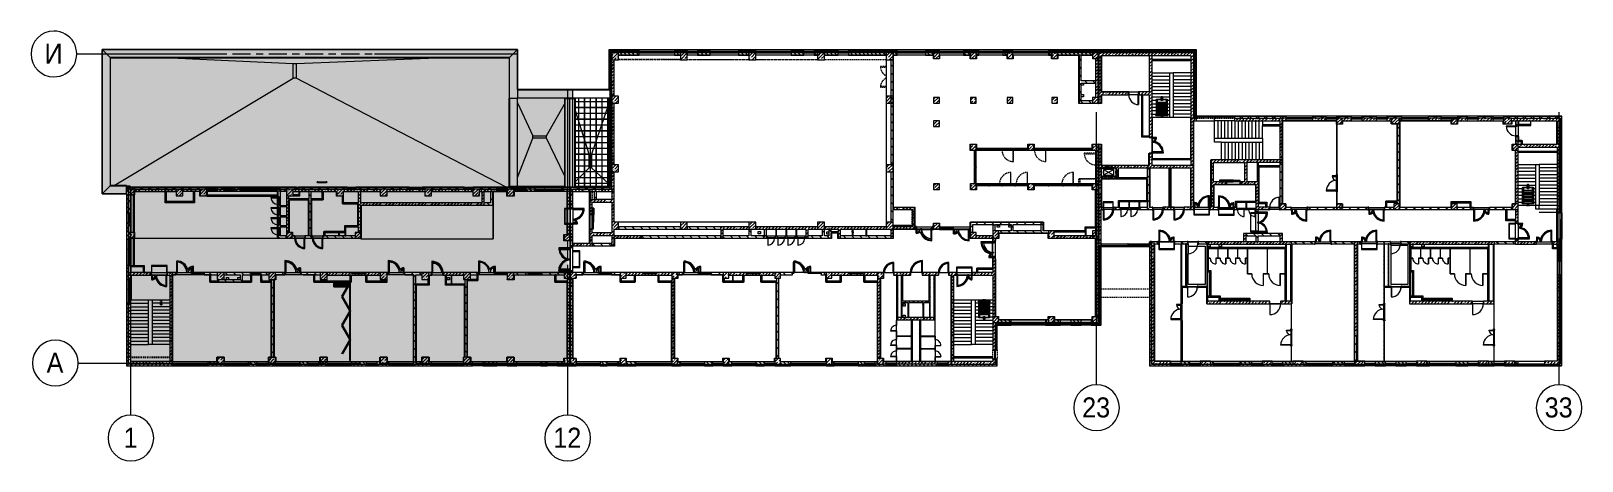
# Model space of a CAD drawing. Header units: millimetres. Extents: x -5714 to 188114, y -8553 to 29000.
# Drawn here: x 52479 to 188114, y -8553 to 29000 of the extents above; entities that cross this region are included whole.
import ezdxf

# ---------------------------------------------------------------- set-up
doc = ezdxf.new("R2010")
doc.units = ezdxf.units.MM
doc.linetypes.add('200_ШТРИХ__ш1_п0_6_', pattern=[160, 100, -60])
doc.linetypes.add('Осевая', pattern=[3175, 635, -476.25, 1587.5, -476.25])
for name, color, linetype, lineweight in [('A-DETL-4', 7, 'Continuous', 5), ('A-DETL-MBND-1', 7, '200_ШТРИХ__ш1_п0_6_', 9), ('A-DOOR-6', 7, 'Continuous', 5), ('A-GENM-2', 7, 'Continuous', 5), ('A-GLAZ-2', 7, 'Continuous', 5), ('A-GLAZ-CURT-2', 7, 'Continuous', 5), ('A-GLAZ-CWMG-2', 7, 'Continuous', 5), ('A-ROOF', 7, 'Continuous', 5), ('A-ROOF-PATT', 7, 'Continuous', 5), ('A-WALL', 7, 'Continuous', 9), ('A-WALL-2', 7, 'Continuous', 5), ('I-WALL-2', 7, 'Continuous', 5), ('M-EQPM-1', 7, 'Continuous', 5), ('S-COLS-2', 7, 'Continuous', 5), ('S-STRS-2', 7, 'Continuous', 5), ('Оси', 7, 'Continuous', 9), ('Оси-1', 7, 'Continuous', 20), ('Оси-2', 7, 'Осевая', 9)]:
    doc.layers.add(name, color=color, linetype=linetype, lineweight=lineweight)
doc.layers.add('A-DETL-GENF-3', color=7, linetype='Continuous', lineweight=9, true_color=0xc0c0c0, transparency=0.4)
for name, color, linetype, lineweight, true_color in [('A-DETL-GENF-4', 7, 'Continuous', 5, 0xb7b7b7), ('A-DETL-GENF-5', 7, 'Continuous', 5, 0xaaaaaa), ('A-DETL-GENF-6', 7, 'Continuous', 5, 0xe2e2e2), ('A-DOOR-3', 7, 'Continuous', 5, 0xaaaaaa), ('A-DOOR-4', 7, 'Continuous', 5, 0xe2e2e2), ('A-DOOR-5', 7, 'Continuous', 5, 0xb7b7b7), ('A-DOOR-FRAM-2', 7, 'Continuous', 5, 0xe2e2e2), ('A-DOOR-FRAM-3', 7, 'Continuous', 5, 0xaaaaaa), ('A-DOOR-FRAM-4', 7, 'Continuous', 5, 0xb7b7b7), ('A-FLOR-1', 7, 'Continuous', 5, 0xb7b7b7), ('A-FLOR-2', 7, 'Continuous', 5, 0xaaaaaa), ('A-GENM-3', 7, 'Continuous', 5, 0x737373), ('A-GENM-4', 7, 'Continuous', 5, 0xa1a1a1), ('A-GENM-5', 7, 'Continuous', 5, 0xe2ddcd), ('A-GLAZ-3', 7, 'Continuous', 5, 0x737373), ('A-GLAZ-CURT-3', 7, 'Continuous', 5, 0x737373), ('A-GLAZ-CWMG-3', 7, 'Continuous', 5, 0x383e42), ('A-GLAZ-CWMG-4', 7, 'Continuous', 5, 0x737373), ('A-WALL-3', 7, 'Continuous', 5, 0x737373), ('A-WALL-4', 7, 'Continuous', 9, 0x737373), ('A-WALL-5', 7, 'Continuous', 5, 0xa1a1a1), ('I-WALL-1', 7, 'Continuous', 9, 0xe7e7e7), ('I-WALL-3', 7, 'Continuous', 5, 0x737373), ('I-WALL-4', 7, 'Continuous', 5, 0x787878), ('S-COLS-1', 7, 'Continuous', 5, 0x737373), ('S-STRS-3', 7, 'Continuous', 5, 0x737373)]:
    doc.layers.add(name, color=color, linetype=linetype, lineweight=lineweight, true_color=true_color)
doc.styles.add('Arial_1', font='arial.ttf', dxfattribs={"width": 0.9, "height": 1750})
pattern_1 = [(45, (61103.76, 0), (-285.1231, 285.1231), []), (45, (61388.9, 0), (-285.1231, 285.1231), [504.031, -100.806, 16.764, -84.042])]
pattern_2 = [(135, (61103.76, 0), (-176.7767, -176.7767), [])]
pattern_3 = [(135, (61103.76, 0), (-353.5534, -353.5534), [])]
pattern_4 = [(45, (61103.76, 0), (-353.5534, 353.5534), []), (135, (61103.76, 0), (-353.5534, -353.5534), [])]
pattern_5 = [(45, (61103.76, 0), (-176.7767, 176.7767), [])]
pattern_6 = [(135, (1826.41, 164.685), (-14.14214, -14.14214), []), (225, (1826.41, 164.685), (14.14214, -14.14214), [])]
pattern_7 = [(45, (-296.384, 164.685), (-14.1421, 14.1421), []), (135, (-296.384, 164.685), (-14.1421, -14.1421), [])]
pattern_8 = [(135, (61103.76, 0), (-377.1708, -377.1708), [533.4, -88.9, 17.78, -88.9]), (135, (61103.76, 376.94), (-377.1708, -377.1708), []), (50, (61103.76, 0), (637.6445, -55.7866), [66.675, -733.425]), (355, (61103.76, 0), (-123.3494, 668.6992), [53.34, -586.74]), (100.451, (61156.9, -4.65), (514.299, 612.908), [56.665, -623.315]), (46.184, (61103.8, 177.8), (948.7764, -147.1497), [100.012, -1100.137]), (96.636, (61182.8, 165.5), (830.909, 865.997), [84.998, -934.973]), (351.184, (61103.8, 177.8), (830.918, 865.988), [80.01, -880.11]), (21, (61192.66, 133.35), (530.6506, -357.9283), [66.675, -733.425]), (326, (61192.66, 133.35), (216.308, 644.6585), [53.34, -586.74]), (71.451, (61236.9, 103.5), (746.9596, 286.7243), [56.665, -623.315]), (37.5, (61103.76, 0), (10.81053, 295.9426), [16.764, -562.864, 16.764, -578.866, -588.962]), (37.5, (61103.76, 0), (10.81053, 295.9426), [-1175.258, 16.764, -572.198]), (7.5, (61103.76, 0), (233.8692, 350.63175), [16.764, -322.834, 16.764, -549.529, -224.472]), (7.5, (61103.76, 0), (233.8692, 350.63175), [-905.891, 16.764, -207.708]), (327.5, (60905.51, 0), (474.5678, -20.0513), [16.764, -205.486, 16.764, -676.656, -920.115]), (327.5, (60905.51, 0), (474.5678, -20.0513), [-915.67, 16.764, -903.351]), (317.5, (60816.6, 0), (518.4522, 88.9934), [16.764, -272.161, 16.764, -443.738, -653.415]), (317.5, (60816.6, 0), (518.4522, 88.9934), [-749.427, 16.764, -636.651])]
pattern_9 = [(135, (1826.41, 174.685), (-14.14214, -14.14214), []), (225, (1826.41, 174.685), (14.14214, -14.14214), [])]
pattern_10 = [(45, (-296.384, 174.685), (-14.1421, 14.1421), []), (135, (-296.384, 174.685), (-14.1421, -14.1421), [])]
pattern_11 = [(135, (1751.41, 174.685), (-14.14214, -14.14214), []), (225, (1751.41, 174.685), (14.14214, -14.14214), [])]
pattern_12 = [(45, (-371.384, 174.685), (-14.1421, 14.1421), []), (135, (-371.384, 174.685), (-14.1421, -14.1421), [])]
pattern_13 = [(45, (61103.76, 0), (-427.6843, 427.6843), []), (45, (61388.9, 0), (-427.6843, 427.6843), [])]
pattern_14 = [(135, (1776.41, 174.685), (-14.14214, -14.14214), []), (225, (1776.41, 174.685), (14.14214, -14.14214), [])]
pattern_15 = [(45, (-346.384, 174.685), (-14.1421, 14.1421), []), (135, (-346.384, 174.685), (-14.1421, -14.1421), [])]
pattern_16 = [(135, (1576.41, 164.685), (-14.14214, -14.14214), []), (225, (1576.41, 164.685), (14.14214, -14.14214), [])]
pattern_17 = [(45, (-546.384, 164.685), (-14.1421, 14.1421), []), (135, (-546.384, 164.685), (-14.1421, -14.1421), [])]
pattern_18 = [(45, (-38240, -150), (-285.123, 285.123), []), (45, (-37954.88, -150), (-285.123, 285.123), [504.031, -100.806, 16.764, -84.042])]
pattern_19 = [(45, (-38240, -7650), (-285.123, 285.123), []), (45, (-37954.88, -7650), (-285.123, 285.123), [504.031, -100.806, 16.764, -84.042])]
pattern_20 = [(135, (1951.41, 164.685), (-14.14214, -14.14214), []), (225, (1951.41, 164.685), (14.14214, -14.14214), [])]
pattern_21 = [(45, (-171.384, 164.685), (-14.1421, 14.1421), []), (135, (-171.384, 164.685), (-14.1421, -14.1421), [])]
pattern_22 = [(45, (-38240, -10950), (-285.123, 285.123), []), (45, (-37954.88, -10950), (-285.123, 285.123), [504.031, -100.806, 16.764, -84.042])]
pattern_23 = [(45, (61103.76, 0), (-530.33, 530.33), []), (135, (61103.76, 0), (-530.33, -530.33), [])]

msp = doc.modelspace()

# ---------------------------------------------------------------- texts
at = {"layer": 'Оси', "char_height": 1750, "attachment_point": 1, "style": 'Arial_1'}
for s, insert, width in [('\\fArial|b0|i0|c204|p34|;\\W.9;И', (53657.1, 27905.2), 1948.101), ('\\fArial|b0|i0|c204|p34|;\\W.9;А', (53844.4, 905.2), 1803.797), ('23', (144400.7, -3003), 3030.379), ('33', (184850.7, -3003), 3030.379), ('\\fArial|b0|i0|c204|p34|;\\W.9;1', (60576.2, -5649.6), 1515.189), ('12', (98150.7, -5649.6), 3030.379)]:
    msp.add_mtext(s, dxfattribs=dict(at, insert=insert, width=width))

# ---------------------------------------------------------------- blocks, each defined once
blk = doc.blocks.new('BSC_Колонна _Прямоугольная - 600х600-23286269-3_9_1_птичка')
at = {"layer": 'S-COLS-2'}
h = blk.add_hatch(dxfattribs=at)
h.set_pattern_fill('FP_40', color=256, style=0, pattern_type=2)
h.set_pattern_definition([(45, (-29509.74, -7600), (-285.123, 285.123), []), (45, (-29224.6, -7600), (-285.123, 285.123), [504.031, -100.806, 16.764, -84.042])])
h.paths.add_polyline_path([(-300, -300), (300, -300), (300, 300), (-300, 300), (-300, 150)])
at = {"layer": 'S-COLS-1'}
for p, q in [((300, 300), (-300, 300)), ((-300, 300), (-300, -300)), ((300, -300), (300, 300)), ((-300, -300), (300, -300))]:
    blk.add_line(p, q, dxfattribs=at)
blk = doc.blocks.new('BSC_Колонна _Прямоугольная - 500х500-23286270-3_9_1_птичка')
at = {"layer": 'S-COLS-2'}
h = blk.add_hatch(dxfattribs=at)
h.set_pattern_fill('FP_41', color=256, style=0, pattern_type=2)
h.set_pattern_definition([(45, (-38790, -7650), (-285.123, 285.123), []), (45, (-38504.88, -7650), (-285.123, 285.123), [504.031, -100.806, 16.764, -84.042])])
h.paths.add_polyline_path([(-250, -250), (250, -250), (250, 250), (-250, 250), (-250, 100)])
for p, q in [((250, 250), (-250, 250)), ((-250, 250), (-250, -250)), ((250, -250), (250, 250)), ((-250, -250), (250, -250))]:
    blk.add_line(p, q, dxfattribs=at)
blk = doc.blocks.new('BSC_Колонна _Прямоугольная - 500х500-V106-3_9_1_птичка')
at = {"layer": 'S-COLS-2'}
h = blk.add_hatch(dxfattribs=at)
h.set_pattern_fill('FP_42', color=256, style=0, pattern_type=2)
h.set_pattern_definition([(45, (-43160, -7650), (-285.123, 285.123), []), (45, (-42874.88, -7650), (-285.123, 285.123), [504.031, -100.806, 16.764, -84.042])])
h.paths.add_polyline_path([(-250, -250), (250, -250), (250, 250), (-250, 250)])
for p, q in [((250, 250), (-250, 250)), ((-250, 250), (-250, -250)), ((250, -250), (250, 250)), ((-250, -250), (250, -250))]:
    blk.add_line(p, q, dxfattribs=at)
blk = doc.blocks.new('BSC_Колонна _Прямоугольная - 500х500-V107-3_9_1_птичка')
at = {"layer": 'S-COLS-2'}
h = blk.add_hatch(dxfattribs=at)
h.set_pattern_fill('FP_43', color=256, style=0, pattern_type=2)
h.set_pattern_definition([(45, (-47660, -7650), (-285.123, 285.123), []), (45, (-47374.88, -7650), (-285.123, 285.123), [504.031, -100.806, 16.764, -84.042])])
h.paths.add_polyline_path([(-113, -250), (250, -250), (250, 250), (-250, 250), (-250, -250)])
for p, q in [((250, 250), (-250, 250)), ((-250, 250), (-250, -250)), ((250, -250), (250, 250)), ((-250, -250), (250, -250))]:
    blk.add_line(p, q, dxfattribs=at)
blk = doc.blocks.new('BSC_Колонна _Прямоугольная - 500х500-V108-3_9_1_птичка')
at = {"layer": 'S-COLS-2'}
h = blk.add_hatch(dxfattribs=at)
h.set_pattern_fill('FP_44', color=256, style=0, pattern_type=2)
h.set_pattern_definition([(45, (-52160, -7650), (-285.123, 285.123), []), (45, (-51874.88, -7650), (-285.123, 285.123), [504.031, -100.806, 16.764, -84.042])])
h.paths.add_polyline_path([(-250, -250), (250, -250), (250, 250), (-250, 250)])
for p, q in [((250, 250), (-250, 250)), ((-250, 250), (-250, -250)), ((250, -250), (250, 250)), ((-250, -250), (250, -250))]:
    blk.add_line(p, q, dxfattribs=at)
blk = doc.blocks.new('BSC_Колонна _Прямоугольная - 500х500-V109-3_9_1_птичка')
at = {"layer": 'S-COLS-2'}
h = blk.add_hatch(dxfattribs=at)
h.set_pattern_fill('FP_45', color=256, style=0, pattern_type=2)
h.set_pattern_definition([(45, (-61160, -7650), (-285.1231, 285.1231), []), (45, (-60874.88, -7650), (-285.123, 285.123), [504.031, -100.806, 16.764, -84.042])])
h.paths.add_polyline_path([(-250, -250), (250, -250), (250, 250), (-250, 250)])
for p, q in [((250, 250), (-250, 250)), ((-250, 250), (-250, -250)), ((250, -250), (250, 250)), ((-250, -250), (250, -250))]:
    blk.add_line(p, q, dxfattribs=at)
blk = doc.blocks.new('BSC_Колонна _Прямоугольная - 600х600-V110-3_9_1_птичка')
at = {"layer": 'S-COLS-2'}
h = blk.add_hatch(dxfattribs=at)
h.set_pattern_fill('FP_46', color=256, style=0, pattern_type=2)
h.set_pattern_definition([(45, (-25860, -200), (-285.123, 285.123), []), (45, (-25574.88, -200), (-285.123, 285.123), [504.031, -100.806, 16.764, -84.042])])
h.paths.add_polyline_path([(-300, -300), (300, -300), (300, 300), (-300, 300)])
at = {"layer": 'S-COLS-1'}
for p, q in [((300, 300), (-300, 300)), ((-300, 300), (-300, -300)), ((300, -300), (300, 300)), ((-300, -300), (300, -300))]:
    blk.add_line(p, q, dxfattribs=at)
blk = doc.blocks.new('BSC_Колонна _Прямоугольная - 600х600-V111-3_9_1_птичка')
at = {"layer": 'S-COLS-2'}
h = blk.add_hatch(dxfattribs=at)
h.set_pattern_fill('FP_47', color=256, style=0, pattern_type=2)
h.set_pattern_definition([(45, (-29509.74, -200), (-285.123, 285.123), []), (45, (-29224.6, -200), (-285.123, 285.123), [504.031, -100.806, 16.764, -84.042])])
h.paths.add_polyline_path([(-300, -300), (300, -300), (300, 300), (-300, 300), (-300, 30)])
at = {"layer": 'S-COLS-1'}
for p, q in [((300, 300), (-300, 300)), ((-300, 300), (-300, -300)), ((300, -300), (300, 300)), ((-300, -300), (300, -300))]:
    blk.add_line(p, q, dxfattribs=at)
blk = doc.blocks.new('BSC_Колонна _Прямоугольная - 500х500-V112-3_9_1_птичка')
at = {"layer": 'S-COLS-2'}
h = blk.add_hatch(dxfattribs=at)
h.set_pattern_fill('FP_48', color=256, style=0, pattern_type=2)
h.set_pattern_definition([(45, (-38790, -150), (-285.123, 285.123), []), (45, (-38504.88, -150), (-285.123, 285.123), [504.031, -100.806, 16.764, -84.042])])
h.paths.add_polyline_path([(-250, -250), (250, -250), (250, 250), (-250, 250), (-250, 80)])
for p, q in [((250, 250), (-250, 250)), ((-250, 250), (-250, -250)), ((250, -250), (250, 250)), ((-250, -250), (250, -250))]:
    blk.add_line(p, q, dxfattribs=at)
blk = doc.blocks.new('BSC_Колонна _Прямоугольная - 500х500-V113-3_9_1_птичка')
at = {"layer": 'S-COLS-2'}
h = blk.add_hatch(dxfattribs=at)
h.set_pattern_fill('FP_49', color=256, style=0, pattern_type=2)
h.set_pattern_definition([(45, (-43160, -150), (-285.123, 285.123), []), (45, (-42874.88, -150), (-285.123, 285.123), [504.031, -100.806, 16.764, -84.042])])
h.paths.add_polyline_path([(-250, -250), (250, -250), (250, 250), (-250, 250)])
for p, q in [((250, 250), (-250, 250)), ((-250, 250), (-250, -250)), ((250, -250), (250, 250)), ((-250, -250), (250, -250))]:
    blk.add_line(p, q, dxfattribs=at)
blk = doc.blocks.new('BSC_Колонна _Прямоугольная - 500х500-V114-3_9_1_птичка')
at = {"layer": 'S-COLS-2'}
h = blk.add_hatch(dxfattribs=at)
h.set_pattern_fill('FP_50', color=256, style=0, pattern_type=2)
h.set_pattern_definition([(45, (-47660, -150), (-285.123, 285.123), []), (45, (-47374.88, -150), (-285.123, 285.123), [504.031, -100.806, 16.764, -84.042])])
h.paths.add_polyline_path([(-250, -250), (250, -250), (250, 250), (-250, 250)])
for p, q in [((250, 250), (-250, 250)), ((-250, 250), (-250, -250)), ((250, -250), (250, 250)), ((-250, -250), (250, -250))]:
    blk.add_line(p, q, dxfattribs=at)
blk = doc.blocks.new('BSC_Колонна _Прямоугольная - 500х500-V115-3_9_1_птичка')
at = {"layer": 'S-COLS-2'}
h = blk.add_hatch(dxfattribs=at)
h.set_pattern_fill('FP_51', color=256, style=0, pattern_type=2)
h.set_pattern_definition([(45, (-52160, -150), (-285.123, 285.123), []), (45, (-51874.88, -150), (-285.123, 285.123), [504.031, -100.806, 16.764, -84.042])])
h.paths.add_polyline_path([(-250, -250), (250, -250), (250, 250), (-250, 250)])
for p, q in [((250, 250), (-250, 250)), ((-250, 250), (-250, -250)), ((250, -250), (250, 250)), ((-250, -250), (250, -250))]:
    blk.add_line(p, q, dxfattribs=at)
blk = doc.blocks.new('BSC_Колонна _Прямоугольная - 500х500-V116-3_9_1_птичка')
at = {"layer": 'S-COLS-2'}
h = blk.add_hatch(dxfattribs=at)
h.set_pattern_fill('FP_52', color=256, style=0, pattern_type=2)
h.set_pattern_definition([(45, (-61160, -150), (-285.123, 285.123), []), (45, (-60874.88, -150), (-285.123, 285.123), [504.031, -100.806, 16.764, -84.042])])
h.paths.add_polyline_path([(-250, -250), (250, -250), (250, 250), (-250, 250)])
for p, q in [((250, 250), (-250, 250)), ((-250, 250), (-250, -250)), ((250, -250), (250, 250)), ((-250, -250), (250, -250))]:
    blk.add_line(p, q, dxfattribs=at)
blk = doc.blocks.new('BSC_Колонна _Прямоугольная - 500х500-V117-3_9_1_птичка')
at = {"layer": 'S-COLS-2'}
h = blk.add_hatch(dxfattribs=at)
h.set_pattern_fill('FP_53', color=256, style=0, pattern_type=2)
h.set_pattern_definition([(45, (-65660, -150), (-285.1231, 285.1231), []), (45, (-65374.88, -150), (-285.1231, 285.1231), [504.031, -100.806, 16.764, -84.042])])
h.paths.add_polyline_path([(-250, -250), (250, -250), (250, 250), (-250, 250)])
for p, q in [((250, 250), (-250, 250)), ((-250, 250), (-250, -250)), ((250, -250), (250, 250)), ((-250, -250), (250, -250))]:
    blk.add_line(p, q, dxfattribs=at)
blk = doc.blocks.new('BSC_Колонна _Прямоугольная - 500х500-V118-3_9_1_птичка')
at = {"layer": 'S-COLS-2'}
h = blk.add_hatch(dxfattribs=at)
h.set_pattern_fill('FP_54', color=256, style=0, pattern_type=2)
h.set_pattern_definition([(45, (-75730, -3800), (-285.1231, 285.1231), []), (45, (-75444.88, -3800), (-285.1231, 285.1231), [504.031, -100.806, 16.764, -84.042])])
h.paths.add_polyline_path([(-250, -250), (250, -250), (250, 250), (-250, 250), (-250, -99)])
for p, q in [((250, 250), (-250, 250)), ((-250, 250), (-250, -250)), ((250, -250), (250, 250)), ((-250, -250), (250, -250))]:
    blk.add_line(p, q, dxfattribs=at)
blk = doc.blocks.new('BSC_Колонна _Прямоугольная - 500х500-V119-3_9_1_птичка')
at = {"layer": 'S-COLS-2'}
h = blk.add_hatch(dxfattribs=at)
h.set_pattern_fill('FP_55', color=256, style=0, pattern_type=2)
h.set_pattern_definition([(45, (-80600, -3800), (-285.1231, 285.1231), []), (45, (-80314.88, -3800), (-285.1231, 285.1231), [504.031, -100.806, 16.764, -84.042])])
h.paths.add_polyline_path([(-250, -250), (250, -250), (250, 250), (-250, 250)])
for p, q in [((250, 250), (-250, 250)), ((-250, 250), (-250, -250)), ((250, -250), (250, 250)), ((-250, -250), (250, -250))]:
    blk.add_line(p, q, dxfattribs=at)
blk = doc.blocks.new('BSC_Колонна _Прямоугольная - 500х500-V120-3_9_1_птичка')
at = {"layer": 'S-COLS-2'}
h = blk.add_hatch(dxfattribs=at)
h.set_pattern_fill('FP_56', color=256, style=0, pattern_type=2)
h.set_pattern_definition([(45, (-65660, -7650), (-285.1231, 285.1231), []), (45, (-65374.88, -7650), (-285.1231, 285.1231), [504.031, -100.806, 16.764, -84.042])])
h.paths.add_polyline_path([(-250, -250), (250, -250), (250, 22), (220, 22), (220, 30), (250, 30), (250, 250), (-250, 250), (-250, 30)])
for p, q in [((220, 250), (-250, 250)), ((-250, 250), (-250, -250)), ((250, -250), (250, 22)), ((-250, -250), (250, -250))]:
    blk.add_line(p, q, dxfattribs=at)
blk = doc.blocks.new('BSC_Колонна _Прямоугольная - 600х600-23205240-3_9_1_птичка')
at = {"layer": 'S-COLS-2'}
h = blk.add_hatch(dxfattribs=at)
h.set_pattern_fill('FP_57', color=256, style=0, pattern_type=2)
h.set_pattern_definition([(45, (-66460, -12000), (-285.1231, 285.1231), []), (45, (-66174.88, -12000), (-285.1231, 285.1231), [504.031, -100.806, 16.764, -84.042])])
h.paths.add_polyline_path([(-300, -300), (300, -300), (300, 300), (-300, 300)])
for p, q in [((300, 300), (-300, 300)), ((-300, 300), (-300, -300)), ((300, -300), (300, 300)), ((-300, -300), (300, -300))]:
    blk.add_line(p, q, dxfattribs=at)
blk = doc.blocks.new('BSC_Колонна _Прямоугольная - 600х600-V121-3_9_1_птичка')
at = {"layer": 'S-COLS-2'}
h = blk.add_hatch(dxfattribs=at)
h.set_pattern_fill('FP_58', color=256, style=0, pattern_type=2)
h.set_pattern_definition([(45, (-14010, -14900), (-285.123, 285.123), []), (45, (-13724.88, -14900), (-285.123, 285.123), [504.031, -100.806, 16.764, -84.042])])
h.paths.add_polyline_path([(-22, -300), (300, -300), (300, 300), (-300, 300), (-300, -300)])
at = {"layer": 'S-COLS-1'}
for p, q in [((300, 300), (-300, 300)), ((-300, 300), (-300, -300)), ((300, -300), (300, 300)), ((-300, -300), (300, -300))]:
    blk.add_line(p, q, dxfattribs=at)
blk = doc.blocks.new('BSC_Колонна _Прямоугольная - 600х600-V122-3_9_1_птичка')
at = {"layer": 'S-COLS-2'}
h = blk.add_hatch(dxfattribs=at)
h.set_pattern_fill('FP_59', color=256, style=0, pattern_type=2)
h.set_pattern_definition([(45, (-25860, -7600), (-285.123, 285.123), []), (45, (-25574.88, -7600), (-285.123, 285.123), [504.031, -100.806, 16.764, -84.042])])
h.paths.add_polyline_path([(-300, -300), (300, -300), (300, 300), (-300, 300), (-300, 150)])
at = {"layer": 'S-COLS-1'}
for p, q in [((300, 300), (-300, 300)), ((-300, 300), (-300, -300)), ((300, -300), (300, 300)), ((-300, -300), (300, -300))]:
    blk.add_line(p, q, dxfattribs=at)
blk = doc.blocks.new('BSC_Колонна _Прямоугольная - 600х600-V123-3_9_1_птичка')
at = {"layer": 'S-COLS-2'}
h = blk.add_hatch(dxfattribs=at)
h.set_pattern_fill('FP_60', color=256, style=0, pattern_type=2)
h.set_pattern_definition([(45, (-26110, -14900), (-285.123, 285.123), []), (45, (-25824.88, -14900), (-285.123, 285.123), [504.031, -100.806, 16.764, -84.042])])
h.paths.add_polyline_path([(-300, -300), (300, -300), (300, 300), (-300, 300), (-300, -208)])
at = {"layer": 'S-COLS-1'}
for p, q in [((300, 300), (-300, 300)), ((-300, 300), (-300, -300)), ((300, -300), (300, 300)), ((-300, -300), (300, -300))]:
    blk.add_line(p, q, dxfattribs=at)
blk = doc.blocks.new('BSC_Колонна _Прямоугольная - 600х600-V124-3_9_1_птичка')
at = {"layer": 'S-COLS-2'}
h = blk.add_hatch(dxfattribs=at)
h.set_pattern_fill('FP_61', color=256, style=0, pattern_type=2)
h.set_pattern_definition([(45, (-66460, -17000), (-285.1231, 285.1231), []), (45, (-66174.88, -17000), (-285.1231, 285.1231), [504.031, -100.806, 16.764, -84.042])])
h.paths.add_polyline_path([(-300, -300), (300, -300), (300, 300), (-300, 300)])
for p, q in [((300, 300), (-300, 300)), ((-300, 300), (-300, -300)), ((300, -300), (300, 300)), ((-300, -300), (300, -300))]:
    blk.add_line(p, q, dxfattribs=at)
blk = doc.blocks.new('BSC_Колонна _Прямоугольная - 500х500-23287078-3_9_1_птичка')
at = {"layer": 'S-COLS-2'}
h = blk.add_hatch(dxfattribs=at)
h.set_pattern_fill('FP_63', color=256, style=0, pattern_type=2)
h.set_pattern_definition([(45, (-84450, -22950), (-285.1231, 285.1231), []), (45, (-84164.88, -22950), (-285.1231, 285.1231), [504.031, -100.806, 16.764, -84.042])])
h.paths.add_polyline_path([(-250, -250), (250, -250), (250, 250), (-250, 250), (-250, -160)])
for p, q in [((250, 250), (-250, 250)), ((-250, 250), (-250, -250)), ((250, -250), (250, 250)), ((-250, -250), (250, -250))]:
    blk.add_line(p, q, dxfattribs=at)
blk = doc.blocks.new('110_Дверь_СКБ_2Ст - Д-1_л_Лестничная клетка EIS60 2-32142534-3_9_1_птичка')
at = {"layer": 'A-DOOR-4'}
h = blk.add_hatch(color=256, dxfattribs=at)
h.paths.add_polyline_path([(652, 30), (712, 30), (712, 110), (662, 110), (662, 60), (652, 60)])
h.paths.add_polyline_path([(-688, 30), (-628, 30), (-628, 60), (-638, 60), (-638, 110), (-688, 110)])
for points in [[(-588, 110), (-588, 510), (-638, 510), (-638, 110)], [(612, 110), (662, 110), (662, 1010), (612, 1010), (612, 603)], [(712, -110), (712, 30), (698, 25), (698, -110)]]:
    blk.add_hatch(color=256, dxfattribs=at).paths.add_polyline_path(points)
at = {"layer": 'A-DOOR-FRAM-2'}
for points in [[(-672, 110), (-672, 118), (-742, 118), (-742, 110)], [(-672, -110), (-672, 30), (-688, 25), (-688, -110)], [(768, 110), (768, 118), (698, 118), (698, 110)], [(-672, -118), (-672, -110), (-742, -110), (-742, -118)], [(768, -118), (768, -110), (698, -110), (698, -118)]]:
    blk.add_hatch(color=256, dxfattribs=at).paths.add_polyline_path(points)
at = {"layer": 'A-DOOR-3'}
for p, q in [((-638, 510), (-638, 110)), ((-588, 510), (-638, 510)), ((-638, 110), (-588, 110)), ((-588, 110), (-588, 510)), ((662, 1010), (612, 1010)), ((612, 1010), (612, 110)), ((612, 110), (662, 110)), ((662, 110), (662, 1010))]:
    blk.add_line(p, q, dxfattribs=at)
for centre, radius, start, end in [((-638, 110), 400, 360, 90), ((662, 110), 900, 90, 180)]:
    blk.add_arc(centre, radius, start, end, dxfattribs=at)
at = {"layer": 'A-DOOR-FRAM-3'}
for p, q in [((-672, 118), (-742, 118)), ((-742, 118), (-742, 110)), ((-742, 110), (-672, 110)), ((-638, 110), (-688, 110)), ((-688, 110), (-688, 30)), ((-688, 30), (-628, 30)), ((-672, 30), (-688, 30)), ((-688, 30), (-688, -110)), ((-672, 110), (-672, 118)), ((-672, -110), (-672, 30)), ((-638, 60), (-638, 110)), ((-628, 60), (-638, 60)), ((-628, 30), (-628, 60)), ((662, 60), (652, 60)), ((652, 60), (652, 30)), ((652, 30), (712, 30)), ((662, 110), (662, 60)), ((712, 110), (662, 110)), ((768, 118), (698, 118)), ((698, 118), (698, 110)), ((698, 110), (768, 110)), ((712, 30), (698, 30)), ((698, 30), (698, -110)), ((712, 30), (712, 110)), ((712, -110), (712, 30)), ((768, 110), (768, 118)), ((-672, -110), (-742, -110)), ((-742, -110), (-742, -118)), ((-742, -118), (-672, -118)), ((-688, -110), (-672, -110)), ((-672, -118), (-672, -110)), ((698, -110), (712, -110)), ((768, -110), (698, -110)), ((698, -110), (698, -118)), ((698, -118), (768, -118)), ((768, -118), (768, -110))]:
    blk.add_line(p, q, dxfattribs=at)
blk = doc.blocks.new('110_Дверь_СКБ_1Ст_Внутренняя1 - Д-8 950x2100h_охрана-V125-3_9_1_птичка')
at = {"layer": 'A-DOOR-3'}
h = blk.add_hatch(dxfattribs=at)
h.set_pattern_fill('FP_15', color=256, style=0, pattern_type=2)
h.set_pattern_definition(pattern_6)
h.paths.add_polyline_path([(487.5, 100), (462.5, 100), (462.5, -100), (487.5, -100), (487.5, -34.8)])
at = {"layer": 'A-DOOR-4'}
h = blk.add_hatch(color=256, dxfattribs=at)
h.paths.add_polyline_path([(437.5, 100), (437.5, 60), (427.5, 60), (427.5, 20), (462.5, 20), (462.5, 100)])
h.paths.add_polyline_path([(-412.5, 100), (-437.5, 100), (-437.5, 20), (-402.5, 20), (-402.5, 60), (-412.5, 60)])
at = {"layer": 'A-DOOR-FRAM-2'}
for points in [[(-492.5, 108), (-492.5, 100), (-422.5, 100), (-422.5, 108)], [(-422.5, 20), (-437.5, 20), (-437.5, -100), (-422.5, -100), (-422.5, -34.8)], [(397.5, 950), (397.5, 100), (437.5, 100), (437.5, 950)], [(517.5, 108), (447.5, 108), (447.5, 100), (517.5, 100)], [(462.5, 20), (447.5, 20), (447.5, -100), (462.5, -100), (462.5, -34.8)], [(-492.5, -100), (-492.5, -108), (-422.5, -108), (-422.5, -100)], [(447.5, -100), (447.5, -108), (517.5, -108), (517.5, -100)]]:
    blk.add_hatch(color=256, dxfattribs=at).paths.add_polyline_path(points)
at = {"layer": 'A-DOOR-FRAM-3'}
h = blk.add_hatch(dxfattribs=at)
h.set_pattern_fill('FP_16', color=256, style=0, pattern_type=2)
h.set_pattern_definition(pattern_7)
h.paths.add_polyline_path([(-437.5, 100), (-462.5, 100), (-462.5, -100), (-437.5, -100), (-437.5, -34.8)])
at = {"layer": 'A-DOOR-3'}
for p, q in [((437.5, 950), (397.5, 950)), ((397.5, 950), (397.5, 100)), ((397.5, 100), (437.5, 100)), ((437.5, 100), (437.5, 950))]:
    blk.add_line(p, q, dxfattribs=at)
blk.add_arc((437.5, 100), 850, 90, 180, dxfattribs=at)
at = {"layer": 'A-DOOR-FRAM-3'}
for p, q in [((-422.5, 108), (-492.5, 108)), ((-492.5, 108), (-492.5, 100)), ((-492.5, 100), (-422.5, 100)), ((-437.5, 100), (-462.5, 100)), ((-462.5, 100), (-462.5, -100)), ((-412.5, 100), (-437.5, 100)), ((-437.5, 100), (-437.5, 20)), ((-437.5, -100), (-437.5, 100)), ((-422.5, 100), (-437.5, 100)), ((-437.5, 100), (-437.5, 99)), ((-437.5, 99), (-422.5, 99)), ((-437.5, 20), (-402.5, 20)), ((-422.5, 20), (-437.5, 20)), ((-437.5, 20), (-437.5, -100)), ((-422.5, 100), (-422.5, 108)), ((-422.5, 99), (-422.5, 100)), ((-422.5, -100), (-422.5, 20)), ((-412.5, 60), (-412.5, 100)), ((-402.5, 60), (-412.5, 60)), ((-402.5, 20), (-402.5, 60)), ((437.5, 60), (427.5, 60)), ((427.5, 60), (427.5, 20)), ((427.5, 20), (462.5, 20)), ((437.5, 100), (437.5, 60)), ((462.5, 100), (437.5, 100)), ((517.5, 108), (447.5, 108)), ((447.5, 108), (447.5, 100)), ((462.5, 100), (447.5, 100)), ((447.5, 100), (447.5, 99)), ((447.5, 100), (517.5, 100)), ((447.5, 99), (462.5, 99)), ((462.5, 20), (447.5, 20)), ((447.5, 20), (447.5, -100)), ((462.5, 20), (462.5, 100)), ((487.5, 100), (462.5, 100)), ((462.5, 100), (462.5, -100)), ((462.5, 99), (462.5, 100)), ((462.5, -100), (462.5, 20)), ((487.5, -100), (487.5, 100)), ((517.5, 100), (517.5, 108)), ((-422.5, -100), (-492.5, -100)), ((-492.5, -100), (-492.5, -108)), ((-492.5, -108), (-422.5, -108)), ((-462.5, -100), (-437.5, -100)), ((-437.5, -100), (-422.5, -100)), ((-422.5, -108), (-422.5, -100)), ((447.5, -100), (462.5, -100)), ((517.5, -100), (447.5, -100)), ((447.5, -100), (447.5, -108)), ((447.5, -108), (517.5, -108)), ((462.5, -100), (487.5, -100)), ((517.5, -108), (517.5, -100))]:
    blk.add_line(p, q, dxfattribs=at)
blk = doc.blocks.new('парапет1 - парапет-18629556-3_9_1_птичка')
at = {"layer": 'A-GENM-2'}
for p, q in [((-2411, 27400), (33928, 27400)), ((-2411, 14773), (-2411, 27400)), ((-268, 14773), (-2411, 14773))]:
    blk.add_line(p, q, dxfattribs=at)
at = {"layer": 'A-GENM-3'}
for p, q in [((-2409, 27398), (-1702, 26691)), ((33926, 27398), (33219, 26691)), ((33928, 27398), (33928, 23147)), ((33219, 26691), (-1702, 26691)), ((-1702, 26691), (-1666, 26655)), ((-1702, 26691), (-1702, 15482)), ((-1665, 26654), (33182, 26654)), ((-1665, 15519), (-1665, 26654)), ((33182, 26654), (33182, 23147)), ((33219, 26691), (33183, 26655)), ((33219, 23147), (33219, 26691)), ((33928, 23147), (33920, 23147)), ((-2409, 14775), (-1702, 15482)), ((-1702, 15482), (-1666, 15518)), ((-1702, 15482), (-268, 15482)), ((-268, 15519), (-1665, 15519)), ((-268, 15519), (-268, 15518)), ((-268, 15518), (-268, 15482)), ((-268, 15482), (-268, 15358))]:
    blk.add_line(p, q, dxfattribs=at)
for points in [[(-1666, 26655), (-1665, 26654), (-1665, 26654), (-1665, 26654), (-1665, 26654)], [(33183, 26655), (33182, 26654), (33182, 26654), (33182, 26654), (33182, 26654)], [(-1666, 15518), (-1665, 15519), (-1665, 15519), (-1665, 15519), (-1665, 15519)]]:
    blk.add_open_spline(points, degree=3, dxfattribs=at)
at = {"layer": 'A-GENM-4'}
blk.add_line((-268, 15358), (-268, 14775), dxfattribs=at)
blk = doc.blocks.new('120_Окно_СКБ_1Ст - 120_Окно_СКБ_1Ст 1200х2500_h_ с форточкой 3-24161067-3_9_1_птичка')
at = {"layer": 'A-GLAZ-2'}
for p, q in [((-600, -127), (-600, -57)), ((-600, -57), (-530, -57)), ((600, -57), (-600, -57)), ((-530, -127), (-600, -127)), ((-600, -127), (-550, -127)), ((-530, -127), (-550, -127)), ((-550, -127), (-550, -137)), ((-550, -137), (550, -137)), ((550, -137), (-550, -137)), ((-530, -57), (-530, -127)), ((530, -87), (-530, -87)), ((-530, -87), (-530, -127)), ((-480, -137), (-480, -87)), ((-480, -107), (480, -107)), ((480, -117), (-480, -117)), ((480, -137), (480, -87)), ((530, -127), (530, -57)), ((530, -57), (600, -57)), ((530, -127), (530, -87)), ((600, -127), (530, -127)), ((550, -127), (530, -127)), ((550, -127), (600, -127)), ((550, -137), (550, -127)), ((600, -57), (600, -127))]:
    blk.add_line(p, q, dxfattribs=at)
blk = doc.blocks.new('120_Окно_СКБ_1Ст - 120_Окно_СКБ_1Ст 900х2500_h_ с форточкой-22877787-3_9_1_птичка')
at = {"layer": 'A-GLAZ-2'}
for p, q in [((-450, -127), (-450, -57)), ((-450, -57), (-380, -57)), ((450, -57), (-450, -57)), ((-380, -127), (-450, -127)), ((-450, -127), (-400, -127)), ((-380, -127), (-400, -127)), ((-400, -127), (-400, -137)), ((-400, -137), (400, -137)), ((400, -137), (-400, -137)), ((-380, -57), (-380, -127)), ((380, -87), (-380, -87)), ((-380, -87), (-380, -127)), ((-330, -137), (-330, -87)), ((-330, -107), (330, -107)), ((330, -117), (-330, -117)), ((330, -137), (330, -87)), ((380, -127), (380, -57)), ((380, -57), (450, -57)), ((380, -127), (380, -87)), ((450, -127), (380, -127)), ((400, -127), (380, -127)), ((400, -137), (400, -127)), ((450, -57), (450, -127))]:
    blk.add_line(p, q, dxfattribs=at)
blk = doc.blocks.new('120_Окно_СКБ_1Ст - 120_Окно_СКБ_1Ст 900х2500_h_ с форточкой-22876038-3_9_1_птичка')
at = {"layer": 'A-GLAZ-2'}
for p, q in [((-450, -127), (-450, -57)), ((-450, -57), (-380, -57)), ((450, -57), (-450, -57)), ((-380, -127), (-450, -127)), ((-450, -127), (-400, -127)), ((-380, -127), (-400, -127)), ((-400, -127), (-400, -137)), ((-400, -137), (400, -137)), ((400, -137), (-400, -137)), ((-380, -57), (-380, -127)), ((380, -87), (-380, -87)), ((-380, -87), (-380, -127)), ((-330, -137), (-330, -87)), ((-330, -107), (330, -107)), ((330, -117), (-330, -117)), ((330, -137), (330, -87)), ((380, -127), (380, -57)), ((380, -57), (450, -57)), ((380, -127), (380, -87)), ((450, -127), (380, -127)), ((400, -127), (380, -127)), ((400, -127), (450, -127)), ((400, -137), (400, -127)), ((450, -57), (450, -127))]:
    blk.add_line(p, q, dxfattribs=at)
blk = doc.blocks.new('120_Окно_СКБ_2Ст - 120_Окно_СКБ_2Ст 3100х2500 _мал_ створка слева-2_-22446420-3_9_1_птичка')
at = {"layer": 'A-GLAZ-3'}
for p, q in [((-1550, -127), (-1550, -57)), ((-1550, -57), (-1480, -57)), ((1550, -57), (-1550, -57)), ((-1480, -127), (-1550, -127)), ((-1550, -127), (-1500, -127)), ((-1480, -127), (-1500, -127)), ((-1500, -127), (-1500, -137)), ((-1500, -137), (-700, -137)), ((-700, -137), (-1500, -137)), ((-1480, -57), (-1480, -127)), ((-720, -87), (-1480, -87)), ((-1480, -87), (-1480, -127)), ((-1430, -137), (-1430, -87)), ((-1430, -107), (-770, -107)), ((-770, -117), (-1430, -117)), ((-770, -137), (-770, -87)), ((-720, -127), (-720, -57)), ((-720, -57), (-650, -57)), ((-720, -127), (-720, -87)), ((-650, -127), (-720, -127)), ((-700, -127), (-720, -127)), ((-700, -127), (-670, -127)), ((-700, -137), (-700, -127)), ((-650, -127), (-670, -127)), ((-670, -127), (-670, -137)), ((-670, -137), (1500, -137)), ((1500, -137), (-670, -137)), ((-650, -57), (-650, -127)), ((1480, -87), (-650, -87)), ((-650, -87), (-650, -127)), ((-600, -137), (-600, -87)), ((-600, -107), (1430, -107)), ((1430, -117), (-600, -117)), ((1430, -137), (1430, -87)), ((1480, -127), (1480, -57)), ((1480, -57), (1550, -57)), ((1480, -127), (1480, -87)), ((1550, -127), (1480, -127)), ((1500, -127), (1480, -127)), ((1500, -127), (1550, -127)), ((1500, -137), (1500, -127)), ((1550, -57), (1550, -127))]:
    blk.add_line(p, q, dxfattribs=at)
blk = doc.blocks.new('120_Окно_СКБ_2Ст - 120_Окно_СКБ_2Ст 2100х2500 _мал створка СЛЕВА_-22446485-3_9_1_птичка')
at = {"layer": 'A-GLAZ-3'}
for p, q in [((-1050, -127), (-1050, -57)), ((-1050, -57), (-980, -57)), ((1050, -57), (-1050, -57)), ((-980, -127), (-1050, -127)), ((-1050, -127), (-1000, -127)), ((-980, -127), (-1000, -127)), ((-1000, -127), (-1000, -137)), ((-1000, -137), (-200, -137)), ((-200, -137), (-1000, -137)), ((-980, -57), (-980, -127)), ((-220, -87), (-980, -87)), ((-980, -87), (-980, -127)), ((-930, -137), (-930, -87)), ((-930, -107), (-270, -107)), ((-270, -117), (-930, -117)), ((-270, -137), (-270, -87)), ((-220, -127), (-220, -57)), ((-220, -57), (-150, -57)), ((-220, -127), (-220, -87)), ((-150, -127), (-220, -127)), ((-200, -127), (-220, -127)), ((-200, -127), (-170, -127)), ((-200, -137), (-200, -127)), ((-150, -127), (-170, -127)), ((-170, -127), (-170, -137)), ((-170, -137), (1000, -137)), ((1000, -137), (-170, -137)), ((-150, -57), (-150, -127)), ((980, -87), (-150, -87)), ((-150, -87), (-150, -127)), ((-100, -137), (-100, -87)), ((-100, -107), (930, -107)), ((930, -117), (-100, -117)), ((930, -137), (930, -87)), ((980, -127), (980, -57)), ((980, -57), (1050, -57)), ((980, -127), (980, -87)), ((1050, -127), (980, -127)), ((1000, -127), (980, -127)), ((1000, -127), (1050, -127)), ((1000, -137), (1000, -127)), ((1050, -57), (1050, -127))]:
    blk.add_line(p, q, dxfattribs=at)
blk = doc.blocks.new('120_Окно_СКБ_1Ст - 120_Окно_СКБ_1Ст 900х2500_h_-22445987-3_9_1_птичка')
at = {"layer": 'A-GLAZ-3'}
for p, q in [((-450, -127), (-450, -57)), ((-450, -57), (-380, -57)), ((450, -57), (-450, -57)), ((-380, -127), (-450, -127)), ((-450, -127), (-400, -127)), ((-380, -127), (-400, -127)), ((-400, -127), (-400, -137)), ((-400, -137), (400, -137)), ((400, -137), (-400, -137)), ((-380, -57), (-380, -127)), ((380, -87), (-380, -87)), ((-380, -87), (-380, -127)), ((-330, -137), (-330, -87)), ((-330, -107), (330, -107)), ((330, -117), (-330, -117)), ((330, -137), (330, -87)), ((380, -127), (380, -57)), ((380, -57), (450, -57)), ((380, -127), (380, -87)), ((450, -127), (380, -127)), ((400, -127), (380, -127)), ((400, -127), (450, -127)), ((400, -137), (400, -127)), ((450, -57), (450, -127))]:
    blk.add_line(p, q, dxfattribs=at)
blk = doc.blocks.new('120_Окно_СКБ_2Ст - 120_Окно_СКБ_2Ст 2100х2500 _мал створка СЛЕВА_-V126-3_9_1_птичка')
at = {"layer": 'A-GLAZ-3'}
for p, q in [((-1050, -127), (-1050, -57)), ((-1050, -57), (-980, -57)), ((1050, -57), (-1050, -57)), ((-980, -127), (-1050, -127)), ((-1050, -127), (-1000, -127)), ((-980, -127), (-1000, -127)), ((-1000, -127), (-1000, -137)), ((-1000, -137), (-200, -137)), ((-200, -137), (-1000, -137)), ((-980, -57), (-980, -127)), ((-220, -87), (-980, -87)), ((-980, -87), (-980, -127)), ((-930, -137), (-930, -87)), ((-930, -107), (-270, -107)), ((-270, -117), (-930, -117)), ((-270, -137), (-270, -87)), ((-220, -127), (-220, -57)), ((-220, -57), (-150, -57)), ((-220, -127), (-220, -87)), ((-150, -127), (-220, -127)), ((-200, -127), (-220, -127)), ((-200, -127), (-170, -127)), ((-200, -137), (-200, -127)), ((-150, -127), (-170, -127)), ((-170, -127), (-170, -137)), ((-170, -137), (1000, -137)), ((1000, -137), (-170, -137)), ((-150, -57), (-150, -127)), ((980, -87), (-150, -87)), ((-150, -87), (-150, -127)), ((-100, -137), (-100, -87)), ((-100, -107), (930, -107)), ((930, -117), (-100, -117)), ((930, -137), (930, -87)), ((980, -127), (980, -57)), ((980, -57), (1050, -57)), ((980, -127), (980, -87)), ((1050, -127), (980, -127)), ((1000, -127), (980, -127)), ((1000, -127), (1050, -127)), ((1000, -137), (1000, -127)), ((1050, -57), (1050, -127))]:
    blk.add_line(p, q, dxfattribs=at)
blk = doc.blocks.new('120_Окно_СКБ_1Ст - 120_Окно_СКБ_1Ст 900х2500_h_-20664874-3_9_1_птичка')
at = {"layer": 'A-GLAZ-3'}
for p, q in [((-450, -127), (-450, -57)), ((-450, -57), (-380, -57)), ((450, -57), (-450, -57)), ((-380, -127), (-450, -127)), ((-450, -127), (-400, -127)), ((-380, -127), (-400, -127)), ((-400, -127), (-400, -137)), ((-400, -137), (400, -137)), ((400, -137), (-400, -137)), ((-380, -57), (-380, -127)), ((380, -87), (-380, -87)), ((-380, -87), (-380, -127)), ((-330, -137), (-330, -87)), ((-330, -107), (330, -107)), ((330, -117), (-330, -117)), ((330, -137), (330, -87)), ((380, -127), (380, -57)), ((380, -57), (450, -57)), ((380, -127), (380, -87)), ((450, -127), (380, -127)), ((400, -127), (380, -127)), ((400, -127), (450, -127)), ((400, -137), (400, -127)), ((450, -57), (450, -127))]:
    blk.add_line(p, q, dxfattribs=at)
blk = doc.blocks.new('DOR_Проход в стене_Прямоугольный - 1050x1150 EI30-23344994-3_9_1_птичка')
at = {"layer": 'A-DOOR-3'}
for p, q in [((525, 100), (-525, 100)), ((525, -100), (-525, -100))]:
    blk.add_line(p, q, dxfattribs=at)
blk = doc.blocks.new('BSC_Колонна _Прямоугольная - 600х600-23205375-3_9_1_птичка')
at = {"layer": 'S-COLS-2'}
h = blk.add_hatch(dxfattribs=at)
h.set_pattern_fill('FP_68', color=256, style=0, pattern_type=2)
h.set_pattern_definition([(45, (-54460, -12000), (-285.123, 285.123), []), (45, (-54174.88, -12000), (-285.123, 285.123), [504.031, -100.806, 16.764, -84.042])])
h.paths.add_polyline_path([(-300, -300), (300, -300), (300, 300), (-300, 300)])
for p, q in [((300, 300), (-300, 300)), ((-300, 300), (-300, -300)), ((300, -300), (300, 300)), ((-300, -300), (300, -300))]:
    blk.add_line(p, q, dxfattribs=at)
blk = doc.blocks.new('BSC_Колонна _Прямоугольная - 600х600-V127-3_9_1_птичка')
at = {"layer": 'S-COLS-2'}
h = blk.add_hatch(dxfattribs=at)
h.set_pattern_fill('FP_69', color=256, style=0, pattern_type=2)
h.set_pattern_definition([(45, (-42460, -26800), (-285.123, 285.123), []), (45, (-42174.88, -26800), (-285.123, 285.123), [504.031, -100.806, 16.764, -84.042])])
h.paths.add_polyline_path([(-300, -300), (300, -300), (300, 300), (-300, 300)])
for p, q in [((300, 300), (-300, 300)), ((-300, 300), (-300, -300)), ((300, -300), (300, 300)), ((-300, -300), (300, -300))]:
    blk.add_line(p, q, dxfattribs=at)
blk = doc.blocks.new('BSC_Колонна _Прямоугольная - 500х500-V128-3_9_1_птичка')
at = {"layer": 'S-COLS-2'}
h = blk.add_hatch(dxfattribs=at)
h.set_pattern_fill('FP_71', color=256, style=0, pattern_type=2)
h.set_pattern_definition([(45, (-56660, -150), (-285.123, 285.123), []), (45, (-56374.88, -150), (-285.123, 285.123), [504.031, -100.806, 16.764, -84.042])])
h.paths.add_polyline_path([(-250, -250), (250, -250), (250, 250), (-250, 250), (-250, 80)])
for p, q in [((250, 250), (-250, 250)), ((-250, 250), (-250, -250)), ((250, -250), (250, 250)), ((-250, -250), (250, -250))]:
    blk.add_line(p, q, dxfattribs=at)
blk = doc.blocks.new('BSC_Колонна _Прямоугольная - 500х500-V129-3_9_1_птичка')
at = {"layer": 'S-COLS-2'}
h = blk.add_hatch(dxfattribs=at)
h.set_pattern_fill('FP_72', color=256, style=0, pattern_type=2)
h.set_pattern_definition([(45, (-56660, -7650), (-285.123, 285.123), []), (45, (-56374.88, -7650), (-285.123, 285.123), [504.031, -100.806, 16.764, -84.042])])
h.paths.add_polyline_path([(-250, -250), (250, -250), (250, 250), (-250, 250)])
for p, q in [((250, 250), (-250, 250)), ((-250, 250), (-250, -250)), ((250, -250), (250, 250)), ((-250, -250), (250, -250))]:
    blk.add_line(p, q, dxfattribs=at)
blk = doc.blocks.new('BSC_Колонна _Прямоугольная - 600х600-V130-3_9_1_птичка')
at = {"layer": 'S-COLS-2'}
h = blk.add_hatch(dxfattribs=at)
h.set_pattern_fill('FP_73', color=256, style=0, pattern_type=2)
h.set_pattern_definition([(45, (-33310, -7600), (-285.123, 285.123), []), (45, (-33024.88, -7600), (-285.123, 285.123), [504.031, -100.806, 16.764, -84.042])])
h.paths.add_polyline_path([(-300, -300), (300, -300), (300, 300), (-300, 300), (-300, 150)])
at = {"layer": 'S-COLS-1'}
for p, q in [((300, 300), (-300, 300)), ((-300, 300), (-300, -300)), ((300, -300), (300, 300)), ((-300, -300), (300, -300))]:
    blk.add_line(p, q, dxfattribs=at)
blk = doc.blocks.new('BSC_Колонна _Прямоугольная - 600х600-V131-3_9_1_птичка')
at = {"layer": 'S-COLS-2'}
h = blk.add_hatch(dxfattribs=at)
h.set_pattern_fill('FP_74', color=256, style=0, pattern_type=2)
h.set_pattern_definition([(45, (-33310, -200), (-285.123, 285.123), []), (45, (-33024.88, -200), (-285.123, 285.123), [504.031, -100.806, 16.764, -84.042])])
h.paths.add_polyline_path([(-212, -300), (300, -300), (300, 300), (-300, 300), (-300, -300)])
at = {"layer": 'S-COLS-1'}
for p, q in [((300, 300), (-300, 300)), ((-300, 300), (-300, -300)), ((300, -300), (300, 300)), ((-300, -300), (300, -300))]:
    blk.add_line(p, q, dxfattribs=at)
blk = doc.blocks.new('BSC_Колонна _Прямоугольная - 600х600-V132-3_9_1_птичка')
at = {"layer": 'S-COLS-2'}
h = blk.add_hatch(dxfattribs=at)
h.set_pattern_fill('FP_75', color=256, style=0, pattern_type=2)
h.set_pattern_definition([(45, (-42460, -17000), (-285.123, 285.123), []), (45, (-42174.88, -17000), (-285.123, 285.123), [504.031, -100.806, 16.764, -84.042])])
h.paths.add_polyline_path([(-300, -300), (300, -300), (300, 300), (-300, 300)])
for p, q in [((300, 300), (-300, 300)), ((-300, 300), (-300, -300)), ((300, -300), (300, 300)), ((-300, -300), (300, -300))]:
    blk.add_line(p, q, dxfattribs=at)
blk = doc.blocks.new('BSC_Колонна _Прямоугольная - 600х600-V133-3_9_1_птичка')
at = {"layer": 'S-COLS-2'}
h = blk.add_hatch(dxfattribs=at)
h.set_pattern_fill('FP_76', color=256, style=0, pattern_type=2)
h.set_pattern_definition([(45, (-42460, -23000), (-285.123, 285.123), []), (45, (-42174.88, -23000), (-285.123, 285.123), [504.031, -100.806, 16.764, -84.042])])
h.paths.add_polyline_path([(-300, -300), (300, -300), (300, 300), (-300, 300), (-300, -210)])
for p, q in [((300, 300), (-300, 300)), ((-300, 300), (-300, -300)), ((300, -300), (300, 300)), ((-300, -300), (300, -300))]:
    blk.add_line(p, q, dxfattribs=at)
blk = doc.blocks.new('BSC_Колонна _Прямоугольная - 600х600-V134-3_9_1_птичка')
at = {"layer": 'S-COLS-2'}
h = blk.add_hatch(dxfattribs=at)
h.set_pattern_fill('FP_77', color=256, style=0, pattern_type=2)
h.set_pattern_definition([(45, (-60460, -12000), (-285.1231, 285.1231), []), (45, (-60174.88, -12000), (-285.1231, 285.1231), [504.031, -100.806, 16.764, -84.042])])
h.paths.add_polyline_path([(-300, -300), (300, -300), (300, 300), (-300, 300)])
for p, q in [((300, 300), (-300, 300)), ((-300, 300), (-300, -300)), ((300, -300), (300, 300)), ((-300, -300), (300, -300))]:
    blk.add_line(p, q, dxfattribs=at)
blk = doc.blocks.new('120_Окно_СКБ_2Ст - 120_Окно_СКБ_2Ст 2100х2400 _мал створка справа_-22446225-3_9_1_птичка')
at = {"layer": 'A-GLAZ-3'}
for p, q in [((-1050, -127), (-1050, -57)), ((-1050, -57), (-980, -57)), ((1050, -57), (-1050, -57)), ((-980, -127), (-1050, -127)), ((-1050, -127), (-1000, -127)), ((-980, -127), (-1000, -127)), ((-1000, -127), (-1000, -137)), ((-1000, -137), (170, -137)), ((170, -137), (-1000, -137)), ((-980, -57), (-980, -127)), ((150, -87), (-980, -87)), ((-980, -87), (-980, -127)), ((-930, -137), (-930, -87)), ((-930, -107), (100, -107)), ((100, -117), (-930, -117)), ((100, -137), (100, -87)), ((150, -127), (150, -57)), ((150, -57), (220, -57)), ((150, -127), (150, -87)), ((220, -127), (150, -127)), ((170, -127), (150, -127)), ((170, -127), (200, -127)), ((170, -137), (170, -127)), ((220, -127), (200, -127)), ((200, -127), (200, -137)), ((200, -137), (1000, -137)), ((1000, -137), (200, -137)), ((220, -57), (220, -127)), ((980, -87), (220, -87)), ((220, -87), (220, -127)), ((270, -137), (270, -87)), ((270, -107), (930, -107)), ((930, -117), (270, -117)), ((930, -137), (930, -87)), ((980, -127), (980, -57)), ((980, -57), (1050, -57)), ((980, -127), (980, -87)), ((1050, -127), (980, -127)), ((1000, -127), (980, -127)), ((1000, -127), (1050, -127)), ((1000, -137), (1000, -127)), ((1050, -57), (1050, -127))]:
    blk.add_line(p, q, dxfattribs=at)
blk = doc.blocks.new('120_Окно_СКБ_2Ст - 120_Окно_СКБ_2Ст 3100х2500 _мал_створка слева_ 2-22446355-3_9_1_птичка')
at = {"layer": 'A-GLAZ-2'}
for p, q in [((-1550, -127), (-1550, -57)), ((-1550, -57), (-1480, -57)), ((1550, -57), (-1550, -57)), ((-1480, -127), (-1550, -127)), ((-1550, -127), (-1500, -127)), ((-1480, -127), (-1500, -127)), ((-1500, -127), (-1500, -137)), ((-1500, -137), (670, -137)), ((670, -137), (-1500, -137)), ((-1480, -57), (-1480, -127)), ((650, -87), (-1480, -87)), ((-1480, -87), (-1480, -127)), ((-1430, -137), (-1430, -87)), ((-1430, -107), (600, -107)), ((600, -117), (-1430, -117)), ((600, -137), (600, -87)), ((650, -127), (650, -57)), ((650, -57), (720, -57)), ((650, -127), (650, -87)), ((720, -127), (650, -127)), ((670, -127), (650, -127)), ((670, -127), (700, -127)), ((670, -137), (670, -127)), ((720, -127), (700, -127)), ((700, -127), (700, -137)), ((700, -137), (1500, -137)), ((1500, -137), (700, -137)), ((720, -57), (720, -127)), ((1480, -87), (720, -87)), ((720, -87), (720, -127)), ((770, -137), (770, -87)), ((770, -107), (1430, -107)), ((1430, -117), (770, -117)), ((1430, -137), (1430, -87)), ((1480, -127), (1480, -57)), ((1480, -57), (1550, -57)), ((1480, -127), (1480, -87)), ((1550, -127), (1480, -127)), ((1500, -127), (1480, -127)), ((1500, -127), (1550, -127)), ((1500, -137), (1500, -127)), ((1550, -57), (1550, -127))]:
    blk.add_line(p, q, dxfattribs=at)
blk = doc.blocks.new('120_Окно_СКБ_1Ст - 120_Окно_СКБ_1Ст 900х2500_h_-V135-3_9_1_птичка')
at = {"layer": 'A-GLAZ-2'}
for p, q in [((-450, -127), (-450, -57)), ((-450, -57), (-380, -57)), ((450, -57), (-450, -57)), ((-380, -127), (-450, -127)), ((-450, -127), (-400, -127)), ((-380, -127), (-400, -127)), ((-400, -127), (-400, -137)), ((-400, -137), (400, -137)), ((400, -137), (-400, -137)), ((-380, -57), (-380, -127)), ((380, -87), (-380, -87)), ((-380, -87), (-380, -127)), ((-330, -137), (-330, -87)), ((-330, -107), (330, -107)), ((330, -117), (-330, -117)), ((330, -137), (330, -87)), ((380, -127), (380, -57)), ((380, -57), (450, -57)), ((380, -127), (380, -87)), ((450, -127), (380, -127)), ((400, -127), (380, -127)), ((400, -127), (450, -127)), ((400, -137), (400, -127)), ((450, -57), (450, -127))]:
    blk.add_line(p, q, dxfattribs=at)
blk = doc.blocks.new('120_Окно_СКБ_2Ст - 120_Окно_СКБ_2Ст 2100х2400 _мал створка справа_-V136-3_9_1_птичка')
at = {"layer": 'A-GLAZ-2'}
for p, q in [((-1050, -127), (-1050, -57)), ((-1050, -57), (-980, -57)), ((1050, -57), (-1050, -57)), ((-980, -127), (-1050, -127)), ((-1050, -127), (-1000, -127)), ((-980, -127), (-1000, -127)), ((-1000, -127), (-1000, -137)), ((-1000, -137), (170, -137)), ((170, -137), (-1000, -137)), ((-980, -57), (-980, -127)), ((150, -87), (-980, -87)), ((-980, -87), (-980, -127)), ((-930, -137), (-930, -87)), ((-930, -107), (100, -107)), ((100, -117), (-930, -117)), ((100, -137), (100, -87)), ((150, -127), (150, -57)), ((150, -57), (220, -57)), ((150, -127), (150, -87)), ((220, -127), (150, -127)), ((170, -127), (150, -127)), ((170, -127), (198, -127)), ((170, -137), (170, -127)), ((220, -127), (200, -127)), ((200, -127), (200, -137)), ((200, -137), (1000, -137)), ((1000, -137), (200, -137)), ((220, -57), (220, -127)), ((980, -87), (220, -87)), ((220, -87), (220, -127)), ((270, -137), (270, -87)), ((270, -107), (930, -107)), ((930, -117), (270, -117)), ((930, -137), (930, -87)), ((980, -127), (980, -57)), ((980, -57), (1050, -57)), ((980, -127), (980, -87)), ((1050, -127), (980, -127)), ((1000, -127), (980, -127)), ((1000, -127), (1050, -127)), ((1000, -137), (1000, -127)), ((1050, -57), (1050, -127))]:
    blk.add_line(p, q, dxfattribs=at)
blk = doc.blocks.new('120_Окно_СКБ_2Ст - 120_Окно_СКБ_2Ст 3100х2500 _мал_створка слева_ 2-V137-3_9_1_птичка')
at = {"layer": 'A-GLAZ-2'}
for p, q in [((-1550, -127), (-1550, -57)), ((-1550, -57), (-1480, -57)), ((1550, -57), (-1550, -57)), ((-1480, -127), (-1550, -127)), ((-1550, -127), (-1500, -127)), ((-1480, -127), (-1500, -127)), ((-1500, -127), (-1500, -137)), ((-1500, -137), (670, -137)), ((670, -137), (-1500, -137)), ((-1480, -57), (-1480, -127)), ((650, -87), (-1480, -87)), ((-1480, -87), (-1480, -127)), ((-1430, -137), (-1430, -87)), ((-1430, -107), (600, -107)), ((600, -117), (-1430, -117)), ((600, -137), (600, -87)), ((650, -127), (650, -57)), ((650, -57), (720, -57)), ((650, -127), (650, -87)), ((720, -127), (650, -127)), ((670, -127), (650, -127)), ((670, -127), (700, -127)), ((670, -137), (670, -127)), ((720, -127), (700, -127)), ((700, -127), (700, -137)), ((700, -137), (1500, -137)), ((1500, -137), (700, -137)), ((720, -57), (720, -127)), ((1480, -87), (720, -87)), ((720, -87), (720, -127)), ((770, -137), (770, -87)), ((770, -107), (1430, -107)), ((1430, -117), (770, -117)), ((1430, -137), (1430, -87)), ((1480, -127), (1480, -57)), ((1480, -57), (1550, -57)), ((1480, -127), (1480, -87)), ((1550, -127), (1480, -127)), ((1500, -127), (1480, -127)), ((1500, -127), (1550, -127)), ((1500, -137), (1500, -127)), ((1550, -57), (1550, -127))]:
    blk.add_line(p, q, dxfattribs=at)
blk = doc.blocks.new('120_Окно_СКБ_2Ст - 120_Окно_СКБ_2Ст 2100х2400 _мал створка справа_-V138-3_9_1_птичка')
at = {"layer": 'A-GLAZ-2'}
for p, q in [((-1050, -127), (-1050, -57)), ((-1050, -57), (-980, -57)), ((1050, -57), (-1050, -57)), ((-980, -127), (-1050, -127)), ((-1050, -127), (-1000, -127)), ((-980, -127), (-1000, -127)), ((-1000, -127), (-1000, -137)), ((-1000, -137), (170, -137)), ((170, -137), (-1000, -137)), ((-980, -57), (-980, -127)), ((150, -87), (-980, -87)), ((-980, -87), (-980, -127)), ((-930, -137), (-930, -87)), ((-930, -107), (100, -107)), ((100, -117), (-930, -117)), ((100, -137), (100, -87)), ((150, -127), (150, -57)), ((150, -57), (220, -57)), ((150, -127), (150, -87)), ((220, -127), (150, -127)), ((170, -127), (150, -127)), ((170, -127), (200, -127)), ((170, -137), (170, -127)), ((220, -127), (200, -127)), ((200, -127), (200, -137)), ((200, -137), (1000, -137)), ((1000, -137), (200, -137)), ((220, -57), (220, -127)), ((980, -87), (220, -87)), ((220, -87), (220, -127)), ((270, -137), (270, -87)), ((270, -107), (930, -107)), ((930, -117), (270, -117)), ((930, -137), (930, -87)), ((980, -127), (980, -57)), ((980, -57), (1050, -57)), ((980, -127), (980, -87)), ((1050, -127), (980, -127)), ((1000, -127), (980, -127)), ((1000, -127), (1050, -127)), ((1000, -137), (1000, -127)), ((1050, -57), (1050, -127))]:
    blk.add_line(p, q, dxfattribs=at)
blk = doc.blocks.new('120_Окно_СКБ_1Ст - 120_Окно_СКБ_1Ст 900х2500_h_-V139-3_9_1_птичка')
at = {"layer": 'A-GLAZ-2'}
for p, q in [((-450, -127), (-450, -57)), ((-450, -57), (-380, -57)), ((450, -57), (-450, -57)), ((-380, -127), (-450, -127)), ((-450, -127), (-400, -127)), ((-380, -127), (-400, -127)), ((-400, -127), (-400, -137)), ((-400, -137), (400, -137)), ((400, -137), (-400, -137)), ((-380, -57), (-380, -127)), ((380, -87), (-380, -87)), ((-380, -87), (-380, -127)), ((-330, -137), (-330, -87)), ((-330, -107), (330, -107)), ((330, -117), (-330, -117)), ((330, -137), (330, -87)), ((380, -127), (380, -57)), ((380, -57), (450, -57)), ((380, -127), (380, -87)), ((450, -127), (380, -127)), ((400, -127), (380, -127)), ((400, -127), (450, -127)), ((400, -137), (400, -127)), ((450, -57), (450, -127))]:
    blk.add_line(p, q, dxfattribs=at)
blk = doc.blocks.new('120_Окно_СКБ_2Ст - 120_Окно_СКБ_2Ст 2100х2400 _мал створка справа_-V140-3_9_1_птичка')
at = {"layer": 'A-GLAZ-2'}
for p, q in [((-1050, -127), (-1050, -57)), ((-1050, -57), (-980, -57)), ((1050, -57), (-1050, -57)), ((-980, -127), (-1050, -127)), ((-1050, -127), (-1000, -127)), ((-980, -127), (-1000, -127)), ((-1000, -127), (-1000, -137)), ((-1000, -137), (170, -137)), ((170, -137), (-1000, -137)), ((-980, -57), (-980, -127)), ((150, -87), (-980, -87)), ((-980, -87), (-980, -127)), ((-930, -137), (-930, -87)), ((-930, -107), (100, -107)), ((100, -117), (-930, -117)), ((100, -137), (100, -87)), ((150, -127), (150, -57)), ((150, -57), (220, -57)), ((150, -127), (150, -87)), ((220, -127), (150, -127)), ((170, -127), (150, -127)), ((170, -127), (200, -127)), ((170, -137), (170, -127)), ((220, -127), (200, -127)), ((200, -127), (200, -137)), ((200, -137), (1000, -137)), ((1000, -137), (200, -137)), ((220, -57), (220, -127)), ((980, -87), (220, -87)), ((220, -87), (220, -127)), ((270, -137), (270, -87)), ((270, -107), (930, -107)), ((930, -117), (270, -117)), ((930, -137), (930, -87)), ((980, -127), (980, -57)), ((980, -57), (1050, -57)), ((980, -127), (980, -87)), ((1050, -127), (980, -127)), ((1000, -127), (980, -127)), ((1000, -127), (1050, -127)), ((1000, -137), (1000, -127)), ((1050, -57), (1050, -127))]:
    blk.add_line(p, q, dxfattribs=at)
blk = doc.blocks.new('BSC_Колонна _Прямоугольная - 500х500-V141-3_9_1_птичка')
at = {"layer": 'S-COLS-2'}
h = blk.add_hatch(dxfattribs=at)
h.set_pattern_fill('FP_78', color=256, style=0, pattern_type=2)
h.set_pattern_definition([(45, (-77000, -22950), (-285.1231, 285.1231), []), (45, (-76714.88, -22950), (-285.1231, 285.1231), [504.031, -100.806, 16.764, -84.042])])
h.paths.add_polyline_path([(-250, -250), (250, -250), (250, 250), (-250, 250)])
for p, q in [((250, 250), (-250, 250)), ((-250, 250), (-250, -250)), ((250, -250), (250, 250)), ((-250, -250), (250, -250))]:
    blk.add_line(p, q, dxfattribs=at)
blk = doc.blocks.new('BSC_Колонна _Прямоугольная - 500х500-V142-3_9_1_птичка')
at = {"layer": 'S-COLS-2'}
h = blk.add_hatch(dxfattribs=at)
h.set_pattern_fill('FP_79', color=256, style=0, pattern_type=2)
h.set_pattern_definition([(45, (-73790, -22950), (-285.1231, 285.1231), []), (45, (-73504.88, -22950), (-285.1231, 285.1231), [504.031, -100.806, 16.764, -84.042])])
h.paths.add_polyline_path([(-250, -250), (250, -250), (250, 250), (-250, 250)])
for p, q in [((250, 250), (-250, 250)), ((-250, 250), (-250, -250)), ((250, -250), (250, 250)), ((-250, -250), (250, -250))]:
    blk.add_line(p, q, dxfattribs=at)
blk = doc.blocks.new('BSC_Колонна _Прямоугольная - 500х500-V143-3_9_1_птичка')
at = {"layer": 'S-COLS-2'}
h = blk.add_hatch(dxfattribs=at)
h.set_pattern_fill('FP_80', color=256, style=0, pattern_type=2)
h.set_pattern_definition([(45, (-70560, -22950), (-285.1231, 285.1231), []), (45, (-70274.88, -22950), (-285.1231, 285.1231), [504.031, -100.806, 16.764, -84.042])])
h.paths.add_polyline_path([(-250, -250), (250, -250), (250, 250), (-250, 250)])
for p, q in [((250, 250), (-250, 250)), ((-250, 250), (-250, -250)), ((250, -250), (250, 250)), ((-250, -250), (250, -250))]:
    blk.add_line(p, q, dxfattribs=at)
blk = doc.blocks.new('BSC_Колонна _Прямоугольная - 500х500-V144-3_9_1_птичка')
at = {"layer": 'S-COLS-2'}
h = blk.add_hatch(dxfattribs=at)
h.set_pattern_fill('FP_81', color=256, style=0, pattern_type=2)
h.set_pattern_definition([(45, (-140, -14950), (-285.123, 285.123), []), (45, (145.12, -14950), (-285.123, 285.123), [504.031, -100.806, 16.764, -84.042])])
h.paths.add_polyline_path([(-250, -250), (250, -250), (250, 250), (-250, 250)])
at = {"layer": 'S-COLS-1'}
for p, q in [((250, 250), (-250, 250)), ((-250, 250), (-250, -250)), ((250, -250), (250, 250)), ((-250, -250), (250, -250))]:
    blk.add_line(p, q, dxfattribs=at)
blk = doc.blocks.new('110_Дверь_СКБ_1Ст_Внутренняя1 - Д-7_л__950x2100h_Туалет-21784696-3_9_1_птичка')
at = {"layer": 'A-DOOR-3'}
h = blk.add_hatch(dxfattribs=at)
h.set_pattern_fill('FP_82', color=256, style=0, pattern_type=2)
h.set_pattern_definition(pattern_9)
h.paths.add_polyline_path([(487, -110), (487, 110), (462, 110), (462, -110)])
at = {"layer": 'A-DOOR-4'}
h = blk.add_hatch(color=256, dxfattribs=at)
h.paths.add_polyline_path([(462, 30), (462, 110), (437, 110), (437, 70), (427, 70), (427, 30)])
h.paths.add_polyline_path([(-403, 30), (-403, 70), (-413, 70), (-413, 110), (-438, 110), (-438, 30)])
at = {"layer": 'A-DOOR-FRAM-2'}
for points in [[(-423, 110), (-423, 118), (-493, 118), (-493, 110)], [(-423, -110), (-423, 30), (-438, 30), (-438, -110)], [(397, 110), (437, 110), (437, 960), (397, 960), (397, 539)], [(517, 110), (517, 118), (447, 118), (447, 110)], [(462, -110), (462, 30), (447, 30), (447, -110)], [(-423, -118), (-423, -110), (-493, -110), (-493, -118)], [(517, -118), (517, -110), (447, -110), (447, -118)]]:
    blk.add_hatch(color=256, dxfattribs=at).paths.add_polyline_path(points)
at = {"layer": 'A-DOOR-FRAM-3'}
h = blk.add_hatch(dxfattribs=at)
h.set_pattern_fill('FP_83', color=256, style=0, pattern_type=2)
h.set_pattern_definition(pattern_10)
h.paths.add_polyline_path([(-438, -110), (-438, 110), (-463, 110), (-463, -110)])
at = {"layer": 'A-DOOR-3'}
for p, q in [((437, 960), (397, 960)), ((397, 960), (397, 110)), ((397, 110), (437, 110)), ((437, 110), (437, 960))]:
    blk.add_line(p, q, dxfattribs=at)
blk.add_arc((437, 110), 850, 90, 180, dxfattribs=at)
at = {"layer": 'A-DOOR-FRAM-3'}
for p, q in [((-423, 118), (-493, 118)), ((-493, 118), (-493, 110)), ((-493, 110), (-423, 110)), ((-438, 110), (-463, 110)), ((-463, 110), (-463, -110)), ((-413, 110), (-438, 110)), ((-438, 110), (-438, 30)), ((-438, -110), (-438, 110)), ((-423, 110), (-438, 110)), ((-438, 110), (-438, 109)), ((-438, 109), (-423, 109)), ((-438, 30), (-403, 30)), ((-423, 30), (-438, 30)), ((-438, 30), (-438, -110)), ((-423, 110), (-423, 118)), ((-423, 109), (-423, 110)), ((-423, -110), (-423, 30)), ((-413, 70), (-413, 110)), ((-403, 70), (-413, 70)), ((-403, 30), (-403, 70)), ((437, 70), (427, 70)), ((427, 70), (427, 30)), ((427, 30), (462, 30)), ((437, 110), (437, 70)), ((462, 110), (437, 110)), ((517, 118), (447, 118)), ((447, 118), (447, 110)), ((462, 110), (447, 110)), ((447, 110), (447, 109)), ((447, 110), (517, 110)), ((447, 109), (462, 109)), ((462, 30), (447, 30)), ((447, 30), (447, -110)), ((462, 30), (462, 110)), ((487, 110), (462, 110)), ((462, 110), (462, -110)), ((462, 109), (462, 110)), ((462, -110), (462, 30)), ((487, -110), (487, 110)), ((517, 110), (517, 118)), ((-423, -110), (-493, -110)), ((-493, -110), (-493, -118)), ((-493, -118), (-423, -118)), ((-463, -110), (-438, -110)), ((-438, -110), (-423, -110)), ((-423, -118), (-423, -110)), ((447, -110), (462, -110)), ((517, -110), (447, -110)), ((447, -110), (447, -118)), ((447, -118), (517, -118)), ((462, -110), (487, -110)), ((517, -118), (517, -110))]:
    blk.add_line(p, q, dxfattribs=at)
blk = doc.blocks.new('110_Дверь_СКБ_1Ст_Внутренняя1 - Д-4 1100x2100h_су мгн-V145-3_9_1_птичка')
at = {"layer": 'A-DOOR-3'}
h = blk.add_hatch(dxfattribs=at)
h.set_pattern_fill('FP_36', color=256, style=0, pattern_type=2)
h.set_pattern_definition(pattern_11)
h.paths.add_polyline_path([(562.5, -110), (562.5, 110), (537.5, 110), (537.5, -110)])
at = {"layer": 'A-DOOR-4'}
h = blk.add_hatch(color=256, dxfattribs=at)
h.paths.add_polyline_path([(537.5, 30), (537.5, 110), (512.5, 110), (512.5, 70), (502.5, 70), (502.5, 30)])
h.paths.add_polyline_path([(-477.5, 30), (-477.5, 70), (-487.5, 70), (-487.5, 110), (-512.5, 110), (-512.5, 30)])
at = {"layer": 'A-DOOR-FRAM-2'}
for points in [[(-497.5, 110), (-497.5, 118), (-567.5, 118), (-567.5, 110)], [(-497.5, -110), (-497.5, 30), (-512.5, 30), (-512.5, -110)], [(472.5, 110), (512.5, 110), (512.5, 1110), (472.5, 1110)], [(592.5, 110), (592.5, 118), (522.5, 118), (522.5, 110)], [(537.5, -110), (537.5, 30), (522.5, 30), (522.5, -110)], [(-497.5, -118), (-497.5, -110), (-567.5, -110), (-567.5, -118)], [(592.5, -118), (592.5, -110), (522.5, -110), (522.5, -118)]]:
    blk.add_hatch(color=256, dxfattribs=at).paths.add_polyline_path(points)
at = {"layer": 'A-DOOR-FRAM-3'}
h = blk.add_hatch(dxfattribs=at)
h.set_pattern_fill('FP_37', color=256, style=0, pattern_type=2)
h.set_pattern_definition(pattern_12)
h.paths.add_polyline_path([(-512.5, -110), (-512.5, 110), (-537.5, 110), (-537.5, -110)])
at = {"layer": 'A-DOOR-3'}
for p, q in [((512.5, 1110), (472.5, 1110)), ((472.5, 1110), (472.5, 110)), ((472.5, 110), (512.5, 110)), ((512.5, 110), (512.5, 1110))]:
    blk.add_line(p, q, dxfattribs=at)
blk.add_arc((512.5, 110), 1000, 90, 180, dxfattribs=at)
at = {"layer": 'A-DOOR-FRAM-3'}
for p, q in [((-497.5, 118), (-567.5, 118)), ((-567.5, 118), (-567.5, 110)), ((-567.5, 110), (-497.5, 110)), ((-512.5, 110), (-537.5, 110)), ((-537.5, 110), (-537.5, -110)), ((-487.5, 110), (-512.5, 110)), ((-512.5, 110), (-512.5, 30)), ((-512.5, -110), (-512.5, 110)), ((-497.5, 110), (-512.5, 110)), ((-512.5, 110), (-512.5, 109)), ((-512.5, 109), (-497.5, 109)), ((-512.5, 30), (-477.5, 30)), ((-497.5, 30), (-512.5, 30)), ((-512.5, 30), (-512.5, -110)), ((-497.5, 110), (-497.5, 118)), ((-497.5, 109), (-497.5, 110)), ((-497.5, -110), (-497.5, 30)), ((-487.5, 70), (-487.5, 110)), ((-477.5, 70), (-487.5, 70)), ((-477.5, 30), (-477.5, 70)), ((512.5, 70), (502.5, 70)), ((502.5, 70), (502.5, 30)), ((502.5, 30), (537.5, 30)), ((512.5, 110), (512.5, 70)), ((537.5, 110), (512.5, 110)), ((592.5, 118), (522.5, 118)), ((522.5, 118), (522.5, 110)), ((537.5, 110), (522.5, 110)), ((522.5, 110), (522.5, 109)), ((522.5, 110), (592.5, 110)), ((522.5, 109), (537.5, 109)), ((537.5, 30), (522.5, 30)), ((522.5, 30), (522.5, -110)), ((537.5, 30), (537.5, 110)), ((562.5, 110), (537.5, 110)), ((537.5, 110), (537.5, -110)), ((537.5, 109), (537.5, 110)), ((537.5, -110), (537.5, 30)), ((562.5, -110), (562.5, 110)), ((592.5, 110), (592.5, 118)), ((-497.5, -110), (-567.5, -110)), ((-567.5, -110), (-567.5, -118)), ((-567.5, -118), (-497.5, -118)), ((-537.5, -110), (-512.5, -110)), ((-512.5, -110), (-497.5, -110)), ((-497.5, -118), (-497.5, -110)), ((522.5, -110), (537.5, -110)), ((592.5, -110), (522.5, -110)), ((522.5, -110), (522.5, -118)), ((522.5, -118), (592.5, -118)), ((537.5, -110), (562.5, -110)), ((592.5, -118), (592.5, -110))]:
    blk.add_line(p, q, dxfattribs=at)
blk = doc.blocks.new('110_Дверь_СКБ_1Ст_Внутренняя1 - Д-4 1100x2100h_су мгн-V146-3_9_1_птичка')
at = {"layer": 'A-DETL-MBND-1'}
for points in [[(-448, 1100), (-488, 1100), (-488, 110), (-448, 110), (-448, 538)], [(562, 108), (562, 100), (592, 100), (592, 108)]]:
    blk.add_hatch(color=256, dxfattribs=at).paths.add_polyline_path(points)
for p, q in [((-488, 1100), (-488, 110)), ((-448, 1100), (-488, 1100)), ((-448, 110), (-448, 1100)), ((592, 108), (562, 108)), ((592, 100), (592, 108))]:
    blk.add_line(p, q, dxfattribs=at)
blk.add_arc((-488, 100), 1000, 0.57956, 90, dxfattribs=at)
blk = doc.blocks.new('110_Дверь_СКБ_1Ст_Внутренняя1 - Д-4 1100x2100h_су мгн-V147-3_9_1_птичка')
at = {"layer": 'A-DETL-MBND-1'}
blk.add_hatch(color=256, dxfattribs=at).paths.add_polyline_path([(-448, 1100), (-488, 1100), (-488, 110), (-448, 110), (-448, 538)])
for p, q in [((-488, 1100), (-488, 110)), ((-448, 1100), (-488, 1100)), ((-448, 110), (-448, 1100))]:
    blk.add_line(p, q, dxfattribs=at)
blk.add_arc((-488, 100), 1000, 0.57956, 90, dxfattribs=at)
blk = doc.blocks.new('120_Окно_СКБ_1Ст - 120_Окно_СКБ_1Ст 800х2500 EI30-23532001-3_9_1_птичка')
at = {"layer": 'A-GLAZ-2'}
for p, q in [((-400, -127), (-400, -57)), ((-400, -57), (-330, -57)), ((400, -57), (-400, -57)), ((-330, -127), (-400, -127)), ((-400, -127), (400, -127)), ((-330, -57), (-330, -127)), ((330, -87), (-330, -87)), ((330, -97), (-330, -97)), ((330, -127), (330, -57)), ((330, -57), (400, -57)), ((400, -127), (330, -127)), ((400, -57), (400, -127))]:
    blk.add_line(p, q, dxfattribs=at)
blk = doc.blocks.new('120_Окно_СКБ_2Ст - 120_Окно_СКБ_2Ст 3100х2500 _мал_створка слева_ 2-19089248-3_9_1_птичка')
at = {"layer": 'A-GLAZ-2'}
for p, q in [((-1550, -75), (-1550, -5)), ((-1550, -5), (-1480, -5)), ((1550, -5), (-1550, -5)), ((-1480, -75), (-1550, -75)), ((-1550, -75), (-1500, -75)), ((-1480, -75), (-1500, -75)), ((-1500, -75), (-1500, -85)), ((-1500, -85), (670, -85)), ((670, -85), (-1500, -85)), ((-1480, -5), (-1480, -75)), ((650, -35), (-1480, -35)), ((-1480, -35), (-1480, -75)), ((-1430, -85), (-1430, -35)), ((-1430, -55), (600, -55)), ((600, -65), (-1430, -65)), ((600, -85), (600, -35)), ((650, -75), (650, -5)), ((650, -5), (720, -5)), ((650, -75), (650, -35)), ((720, -75), (650, -75)), ((670, -75), (650, -75)), ((670, -75), (700, -75)), ((670, -85), (670, -75)), ((720, -75), (700, -75)), ((700, -75), (700, -85)), ((700, -85), (1500, -85)), ((1500, -85), (700, -85)), ((720, -5), (720, -75)), ((1480, -35), (720, -35)), ((720, -35), (720, -75)), ((770, -85), (770, -35)), ((770, -55), (1430, -55)), ((1430, -65), (770, -65)), ((1430, -85), (1430, -35)), ((1480, -75), (1480, -5)), ((1480, -5), (1550, -5)), ((1480, -75), (1480, -35)), ((1550, -75), (1480, -75)), ((1500, -75), (1480, -75)), ((1500, -75), (1550, -75)), ((1500, -85), (1500, -75)), ((1550, -5), (1550, -75))]:
    blk.add_line(p, q, dxfattribs=at)
blk = doc.blocks.new('120_Окно_СКБ_2Ст - 120_Окно_СКБ_2Ст 2100х2400 _мал створка справа_-19092174-3_9_1_птичка')
at = {"layer": 'A-GLAZ-2'}
for p, q in [((-1050, -75), (-1050, -5)), ((-1050, -5), (-980, -5)), ((1050, -5), (-1050, -5)), ((-980, -75), (-1050, -75)), ((-1050, -75), (-1000, -75)), ((-980, -75), (-1000, -75)), ((-1000, -75), (-1000, -85)), ((-1000, -85), (170, -85)), ((170, -85), (-1000, -85)), ((-980, -5), (-980, -75)), ((150, -35), (-980, -35)), ((-980, -35), (-980, -75)), ((-930, -85), (-930, -35)), ((-930, -55), (100, -55)), ((100, -65), (-930, -65)), ((100, -85), (100, -35)), ((150, -75), (150, -5)), ((150, -5), (220, -5)), ((150, -75), (150, -35)), ((220, -75), (150, -75)), ((170, -75), (150, -75)), ((170, -75), (200, -75)), ((170, -85), (170, -75)), ((220, -75), (200, -75)), ((200, -75), (200, -85)), ((200, -85), (1000, -85)), ((1000, -85), (200, -85)), ((220, -5), (220, -75)), ((980, -35), (220, -35)), ((220, -35), (220, -75)), ((270, -85), (270, -35)), ((270, -55), (930, -55)), ((930, -65), (270, -65)), ((930, -85), (930, -35)), ((980, -75), (980, -5)), ((980, -5), (1050, -5)), ((980, -75), (980, -35)), ((1050, -75), (980, -75)), ((1000, -75), (980, -75)), ((1000, -75), (1050, -75)), ((1000, -85), (1000, -75)), ((1050, -5), (1050, -75))]:
    blk.add_line(p, q, dxfattribs=at)
blk = doc.blocks.new('120_Окно_СКБ_2Ст - 120_Окно_СКБ_2Ст 2500х2500 _мал створка справа_-23206729-3_9_1_птичка')
at = {"layer": 'A-GLAZ-2'}
for p, q in [((-1250, -75), (-1250, -5)), ((-1250, -5), (-1180, -5)), ((1250, -5), (-1250, -5)), ((-1180, -75), (-1250, -75)), ((-1250, -75), (-1200, -75)), ((-1180, -75), (-1200, -75)), ((-1200, -75), (-1200, -85)), ((-1200, -85), (370, -85)), ((370, -85), (-1200, -85)), ((-1180, -5), (-1180, -75)), ((350, -35), (-1180, -35)), ((-1180, -35), (-1180, -75)), ((-1130, -85), (-1130, -35)), ((-1130, -55), (300, -55)), ((300, -65), (-1130, -65)), ((300, -85), (300, -35)), ((350, -75), (350, -5)), ((350, -5), (420, -5)), ((350, -75), (350, -35)), ((420, -75), (350, -75)), ((370, -75), (350, -75)), ((370, -75), (400, -75)), ((370, -85), (370, -75)), ((420, -75), (400, -75)), ((400, -75), (400, -85)), ((400, -85), (1200, -85)), ((1200, -85), (400, -85)), ((420, -5), (420, -75)), ((1180, -35), (420, -35)), ((420, -35), (420, -75)), ((470, -85), (470, -35)), ((470, -55), (1130, -55)), ((1130, -65), (470, -65)), ((1130, -85), (1130, -35)), ((1180, -75), (1180, -5)), ((1180, -5), (1250, -5)), ((1180, -75), (1180, -35)), ((1250, -75), (1180, -75)), ((1200, -75), (1180, -75)), ((1200, -75), (1250, -75)), ((1200, -85), (1200, -75)), ((1250, -5), (1250, -75))]:
    blk.add_line(p, q, dxfattribs=at)
blk = doc.blocks.new('120_Окно_СКБ_2Ст - 120_Окно_СКБ_2Ст 2300х2500 _мал створка справа_-22272277-3_9_1_птичка')
at = {"layer": 'A-GLAZ-3'}
for p, q in [((-1150, -127), (-1150, -57)), ((-1150, -57), (-1080, -57)), ((1150, -57), (-1150, -57)), ((-1080, -127), (-1150, -127)), ((-1150, -127), (-1100, -127)), ((-1080, -127), (-1100, -127)), ((-1100, -127), (-1100, -137)), ((-1100, -137), (270, -137)), ((270, -137), (-1100, -137)), ((-1080, -57), (-1080, -127)), ((250, -87), (-1080, -87)), ((-1080, -87), (-1080, -127)), ((-1030, -137), (-1030, -87)), ((-1030, -107), (200, -107)), ((200, -117), (-1030, -117)), ((200, -137), (200, -87)), ((250, -127), (250, -57)), ((250, -57), (320, -57)), ((250, -127), (250, -87)), ((320, -127), (250, -127)), ((270, -127), (250, -127)), ((270, -127), (300, -127)), ((270, -137), (270, -127)), ((320, -127), (300, -127)), ((300, -127), (300, -137)), ((300, -137), (1100, -137)), ((1100, -137), (300, -137)), ((320, -57), (320, -127)), ((1080, -87), (320, -87)), ((320, -87), (320, -127)), ((370, -137), (370, -87)), ((370, -107), (1030, -107)), ((1030, -117), (370, -117)), ((1030, -137), (1030, -87)), ((1080, -127), (1080, -57)), ((1080, -57), (1150, -57)), ((1080, -127), (1080, -87)), ((1150, -127), (1080, -127)), ((1100, -127), (1080, -127)), ((1100, -127), (1150, -127)), ((1100, -137), (1100, -127)), ((1150, -57), (1150, -127))]:
    blk.add_line(p, q, dxfattribs=at)
blk = doc.blocks.new('110_Дверь_СКБ_2Ст - Д-1 Лестничная клетка EIS60-24280000-3_9_1_птичка')
at = {"layer": 'A-DOOR-4'}
h = blk.add_hatch(color=256, dxfattribs=at)
h.paths.add_polyline_path([(712.5, 110), (662.5, 110), (662.5, 60), (652.5, 60), (652.5, 30), (712.5, 30), (712.5, 39.7)])
h.paths.add_polyline_path([(-687.5, 110), (-687.5, 30), (-627.5, 30), (-627.5, 60), (-637.5, 60), (-637.5, 110)])
for points in [[(-637.5, 1010), (-637.5, 110), (-587.5, 110), (-587.5, 1010)], [(612.5, 510), (612.5, 110), (662.5, 110), (662.5, 510)], [(712.5, 30), (697.5, 30), (697.5, -110), (712.5, -110)]]:
    blk.add_hatch(color=256, dxfattribs=at).paths.add_polyline_path(points)
at = {"layer": 'A-DOOR-FRAM-2'}
for points in [[(-742.5, 118), (-742.5, 110), (-672.5, 110), (-672.5, 118)], [(-672.5, 30), (-687.5, 30), (-687.5, -110), (-672.5, -110)], [(767.5, 118), (697.5, 118), (697.5, 110), (767.5, 110)], [(-672.5, -110), (-742.5, -110), (-742.5, -118), (-672.5, -118)], [(697.5, -110), (697.5, -118), (767.5, -118), (767.5, -110)]]:
    blk.add_hatch(color=256, dxfattribs=at).paths.add_polyline_path(points)
at = {"layer": 'A-DOOR-5'}
for p, q in [((-637.5, 1010), (-637.5, 110)), ((-587.5, 1010), (-637.5, 1010)), ((-637.5, 110), (-587.5, 110)), ((-587.5, 110), (-587.5, 1010)), ((662.5, 510), (612.5, 510)), ((612.5, 510), (612.5, 110)), ((612.5, 110), (662.5, 110)), ((662.5, 110), (662.5, 510))]:
    blk.add_line(p, q, dxfattribs=at)
for centre, radius, start, end in [((-637.5, 110), 900, 0, 90), ((662.5, 110), 400, 90, 180)]:
    blk.add_arc(centre, radius, start, end, dxfattribs=at)
at = {"layer": 'A-DOOR-FRAM-4'}
for p, q in [((-672.5, 118), (-742.5, 118)), ((-742.5, 118), (-742.5, 110)), ((-742.5, 110), (-672.5, 110)), ((-637.5, 110), (-687.5, 110)), ((-687.5, 110), (-687.5, 30)), ((-687.5, 30), (-627.5, 30)), ((-672.5, 30), (-687.5, 30)), ((-687.5, 30), (-687.5, -110)), ((-672.5, 110), (-672.5, 118)), ((-672.5, -110), (-672.5, 30)), ((-637.5, 60), (-637.5, 110)), ((-627.5, 60), (-637.5, 60)), ((-627.5, 30), (-627.5, 60)), ((662.5, 60), (652.5, 60)), ((652.5, 60), (652.5, 30)), ((652.5, 30), (712.5, 30)), ((662.5, 110), (662.5, 60)), ((712.5, 110), (662.5, 110)), ((767.5, 118), (697.5, 118)), ((697.5, 118), (697.5, 110)), ((697.5, 110), (767.5, 110)), ((712.5, 30), (697.5, 30)), ((697.5, 30), (697.5, -110)), ((712.5, 30), (712.5, 110)), ((712.5, -110), (712.5, 30)), ((767.5, 110), (767.5, 118)), ((-672.5, -110), (-742.5, -110)), ((-742.5, -110), (-742.5, -118)), ((-742.5, -118), (-672.5, -118)), ((-687.5, -110), (-672.5, -110)), ((-672.5, -118), (-672.5, -110)), ((697.5, -110), (712.5, -110)), ((767.5, -110), (697.5, -110)), ((697.5, -110), (697.5, -118)), ((697.5, -118), (767.5, -118)), ((767.5, -118), (767.5, -110))]:
    blk.add_line(p, q, dxfattribs=at)
blk = doc.blocks.new('DOR__перегородка__Прямоугольная - ТП-3_ Вн_ДПГ_6820х3300h-19315679-3_9_1_птичка')
at = {"layer": 'A-DOOR-5'}
for p, q in [((6445, 1474), (6820, 1474)), ((6445, 1474), (6445, 288)), ((6520, 1474), (6520, 244)), ((6595, 1474), (6595, 201)), ((6670, 1474), (6670, 158)), ((6745, 1474), (6745, 114)), ((6820, 1474), (6820, 0)), ((0, 75), (0, 0)), ((0, 75), (1664, 75)), ((0, 0), (6820, 0)), ((1814, 75), (1827, 75)), ((1977, 75), (4164, 75)), ((4314, 75), (4325, 75)), ((4475, 75), (6663, 75)), ((6445, 201), (6445, 75)), ((6520, 158), (6520, 75)), ((6595, 114), (6595, 75)), ((6813, 75), (6820, 75))]:
    blk.add_line(p, q, dxfattribs=at)
at = {"layer": 'A-DOOR-FRAM-4'}
for p, q in [((570, 707), (608, 772)), ((1783, 7), (570, 707)), ((608, 772), (1820, 72)), ((1820, 72), (1783, 7)), ((1821, 72), (3033, 772)), ((1858, 7), (1821, 72)), ((3071, 707), (1858, 7)), ((3033, 772), (3071, 707)), ((3070, 707), (3107, 772)), ((4282, 7), (3070, 707)), ((3107, 772), (4320, 72)), ((4320, 72), (4282, 7)), ((4319, 72), (5532, 772)), ((4357, 7), (4319, 72)), ((5569, 707), (4357, 7)), ((5532, 772), (5569, 707)), ((5569, 707), (5607, 772)), ((6781, 7), (5569, 707)), ((5607, 772), (6819, 72)), ((6819, 72), (6781, 7))]:
    blk.add_line(p, q, dxfattribs=at)
blk = doc.blocks.new('BSC_Колонна _Прямоугольная - 650х500-23287315-3_9_1_птичка')
at = {"layer": 'S-COLS-2'}
h = blk.add_hatch(dxfattribs=at)
h.set_pattern_fill('FP_84', color=256, style=0, pattern_type=2)
h.set_pattern_definition([(135, (11225, -75730), (-285.1231, -285.1231), []), (135, (11225, -75444.88), (-285.1231, -285.1231), [504.031, -100.806, 16.764, -84.042])])
h.paths.add_polyline_path([(325, -217), (325, 250), (-325, 250), (-325, -250), (325, -250)])
for p, q in [((325, 250), (-325, 250)), ((-325, 250), (-325, -250)), ((325, -250), (325, 250)), ((-325, -250), (325, -250))]:
    blk.add_line(p, q, dxfattribs=at)
blk = doc.blocks.new('BSC_Колонна _Прямоугольная - 500х500-V148-3_9_1_птичка')
at = {"layer": 'S-COLS-2'}
h = blk.add_hatch(dxfattribs=at)
h.set_pattern_fill('FP_85', color=256, style=0, pattern_type=2)
h.set_pattern_definition([(45, (-73790, -11150), (-285.1231, 285.1231), []), (45, (-73504.88, -11150), (-285.1231, 285.1231), [504.031, -100.806, 16.764, -84.042])])
h.paths.add_polyline_path([(-141, -250), (250, -250), (250, 250), (-250, 250), (-250, -250)])
for p, q in [((250, 250), (-250, 250)), ((-250, 250), (-250, -250)), ((250, -250), (250, 250)), ((-250, -250), (250, -250))]:
    blk.add_line(p, q, dxfattribs=at)
blk = doc.blocks.new('110_Дверь_СКБ_2Ст - Д-1 Лестничная клетка EIS60-24319353-3_9_1_птичка')
at = {"layer": 'A-DOOR-4'}
h = blk.add_hatch(color=256, dxfattribs=at)
h.paths.add_polyline_path([(662.5, 110), (662.5, 60), (652.5, 60), (652.5, 30), (712.5, 30), (712.5, 110)])
h.paths.add_polyline_path([(-637.5, 110), (-687.5, 110), (-687.5, 30), (-627.5, 30), (-631.1, 60), (-637.5, 60)])
for points in [[(-631.1, 510), (-637.5, 510), (-637.5, 110), (-587.5, 110), (-587.5, 510)], [(612.5, 1010), (612.5, 110), (662.5, 110), (662.5, 1010)], [(712.5, 30), (697.5, 30), (697.5, -110), (712.5, -110)]]:
    blk.add_hatch(color=256, dxfattribs=at).paths.add_polyline_path(points)
at = {"layer": 'A-DOOR-FRAM-2'}
for points in [[(-742.5, 118), (-742.5, 110), (-672.5, 110), (-672.5, 118)], [(-672.5, 30), (-687.5, 30), (-687.5, -110), (-672.5, -110)], [(697.5, 118), (697.5, 110), (767.5, 110), (767.5, 118)], [(-672.5, -110), (-742.5, -110), (-742.5, -118), (-672.5, -118)], [(697.5, -110), (697.5, -118), (767.5, -118), (767.5, -110)]]:
    blk.add_hatch(color=256, dxfattribs=at).paths.add_polyline_path(points)
at = {"layer": 'A-DOOR-3'}
for p, q in [((-637.5, 510), (-637.5, 110)), ((-587.5, 510), (-637.5, 510)), ((-637.5, 110), (-587.5, 110)), ((-587.5, 110), (-587.5, 510)), ((662.5, 1010), (612.5, 1010)), ((612.5, 1010), (612.5, 110)), ((612.5, 110), (662.5, 110)), ((662.5, 110), (662.5, 1010))]:
    blk.add_line(p, q, dxfattribs=at)
for centre, radius, start, end in [((-637.5, 110), 400, 360, 90), ((662.5, 110), 900, 90, 180)]:
    blk.add_arc(centre, radius, start, end, dxfattribs=at)
at = {"layer": 'A-DOOR-FRAM-3'}
for p, q in [((-672.5, 118), (-742.5, 118)), ((-742.5, 118), (-742.5, 110)), ((-742.5, 110), (-672.5, 110)), ((-637.5, 110), (-687.5, 110)), ((-687.5, 110), (-687.5, 30)), ((-687.5, 30), (-627.5, 30)), ((-672.5, 30), (-687.5, 30)), ((-687.5, 30), (-687.5, -110)), ((-672.5, 110), (-672.5, 118)), ((-672.5, -110), (-672.5, 30)), ((-637.5, 60), (-637.5, 110)), ((-627.5, 60), (-637.5, 60)), ((-627.5, 30), (-627.5, 60)), ((662.5, 60), (652.5, 60)), ((652.5, 60), (652.5, 30)), ((652.5, 30), (712.5, 30)), ((662.5, 110), (662.5, 60)), ((712.5, 110), (662.5, 110)), ((767.5, 118), (697.5, 118)), ((697.5, 118), (697.5, 110)), ((697.5, 110), (767.5, 110)), ((712.5, 30), (697.5, 30)), ((697.5, 30), (697.5, -110)), ((712.5, 30), (712.5, 110)), ((712.5, -110), (712.5, 30)), ((767.5, 110), (767.5, 118)), ((-672.5, -110), (-742.5, -110)), ((-742.5, -110), (-742.5, -118)), ((-742.5, -118), (-672.5, -118)), ((-687.5, -110), (-672.5, -110)), ((-672.5, -118), (-672.5, -110)), ((697.5, -110), (712.5, -110)), ((767.5, -110), (697.5, -110)), ((697.5, -110), (697.5, -118)), ((697.5, -118), (767.5, -118)), ((767.5, -118), (767.5, -110))]:
    blk.add_line(p, q, dxfattribs=at)
blk = doc.blocks.new('BSC_Колонна _Прямоугольная - 600х600-V149-3_9_1_птичка')
at = {"layer": 'S-COLS-2'}
h = blk.add_hatch(dxfattribs=at)
h.set_pattern_fill('FP_86', color=256, style=0, pattern_type=2)
h.set_pattern_definition([(45, (-33310, -14900), (-285.123, 285.123), []), (45, (-33024.88, -14900), (-285.123, 285.123), [504.031, -100.806, 16.764, -84.042])])
h.paths.add_polyline_path([(-300, -300), (300, -300), (300, 300), (-300, 300), (-300, -208)])
at = {"layer": 'S-COLS-1'}
for p, q in [((300, 300), (-300, 300)), ((-300, 300), (-300, -300)), ((300, -300), (300, 300)), ((-300, -300), (300, -300))]:
    blk.add_line(p, q, dxfattribs=at)
blk = doc.blocks.new('110_Дверь_СКБ_1Ст_Внутренняя1 - Д-7_п__950x2100h_Туалет EW30-32897972-3_9_1_птичка')
at = {"layer": 'A-DOOR-3'}
h = blk.add_hatch(dxfattribs=at)
h.set_pattern_fill('FP_15', color=256, style=0, pattern_type=2)
h.set_pattern_definition(pattern_6)
h.paths.add_polyline_path([(487.5, 100), (462.5, 100), (462.5, -100), (487.5, -100)])
at = {"layer": 'A-DOOR-4'}
h = blk.add_hatch(color=256, dxfattribs=at)
h.paths.add_polyline_path([(437.5, 100), (437.5, 60), (427.5, 60), (427.5, 20), (462.5, 20), (462.5, 100)])
h.paths.add_polyline_path([(-412.5, 100), (-437.5, 100), (-437.5, 20), (-402.5, 20), (-402.5, 60), (-412.5, 60)])
at = {"layer": 'A-DOOR-FRAM-2'}
for points in [[(-492.5, 108), (-492.5, 100), (-422.5, 100), (-422.5, 108)], [(-422.5, 20), (-437.5, 20), (-437.5, -100), (-422.5, -100)], [(-412.5, 950), (-412.5, 100), (-372.5, 100), (-372.5, 950)], [(517.5, 108), (447.5, 108), (447.5, 100), (517.5, 100)], [(462.5, 20), (447.5, 20), (447.5, -100), (462.5, -100)], [(-492.5, -100), (-492.5, -108), (-422.5, -108), (-422.5, -100)], [(447.5, -100), (447.5, -108), (517.5, -108), (517.5, -100)]]:
    blk.add_hatch(color=256, dxfattribs=at).paths.add_polyline_path(points)
at = {"layer": 'A-DOOR-FRAM-3'}
h = blk.add_hatch(dxfattribs=at)
h.set_pattern_fill('FP_16', color=256, style=0, pattern_type=2)
h.set_pattern_definition(pattern_7)
h.paths.add_polyline_path([(-437.5, 100), (-462.5, 100), (-462.5, -100), (-437.5, -100)])
at = {"layer": 'A-DOOR-5'}
for p, q in [((-412.5, 950), (-412.5, 100)), ((-372.5, 950), (-412.5, 950)), ((-412.5, 100), (-372.5, 100)), ((-372.5, 100), (-372.5, 950))]:
    blk.add_line(p, q, dxfattribs=at)
blk.add_arc((-412.5, 100), 850, 360, 90, dxfattribs=at)
at = {"layer": 'A-DOOR-FRAM-4'}
for p, q in [((-422.5, 108), (-492.5, 108)), ((-492.5, 108), (-492.5, 100)), ((-492.5, 100), (-422.5, 100)), ((-437.5, 100), (-462.5, 100)), ((-462.5, 100), (-462.5, -100)), ((-412.5, 100), (-437.5, 100)), ((-437.5, 100), (-437.5, 20)), ((-437.5, -100), (-437.5, 100)), ((-422.5, 100), (-437.5, 100)), ((-437.5, 100), (-437.5, 99)), ((-437.5, 99), (-422.5, 99)), ((-437.5, 20), (-402.5, 20)), ((-422.5, 20), (-437.5, 20)), ((-437.5, 20), (-437.5, -100)), ((-422.5, 100), (-422.5, 108)), ((-422.5, 99), (-422.5, 100)), ((-422.5, -100), (-422.5, 20)), ((-412.5, 60), (-412.5, 100)), ((-402.5, 60), (-412.5, 60)), ((-402.5, 20), (-402.5, 60)), ((437.5, 60), (427.5, 60)), ((427.5, 60), (427.5, 20)), ((427.5, 20), (462.5, 20)), ((437.5, 100), (437.5, 60)), ((462.5, 100), (437.5, 100)), ((517.5, 108), (447.5, 108)), ((447.5, 108), (447.5, 100)), ((462.5, 100), (447.5, 100)), ((447.5, 100), (447.5, 99)), ((447.5, 100), (517.5, 100)), ((447.5, 99), (462.5, 99)), ((462.5, 20), (447.5, 20)), ((447.5, 20), (447.5, -100)), ((462.5, 20), (462.5, 100)), ((487.5, 100), (462.5, 100)), ((462.5, 100), (462.5, -100)), ((462.5, 99), (462.5, 100)), ((462.5, -100), (462.5, 20)), ((487.5, -100), (487.5, 100)), ((517.5, 100), (517.5, 108)), ((-422.5, -100), (-492.5, -100)), ((-492.5, -100), (-492.5, -108)), ((-492.5, -108), (-422.5, -108)), ((-462.5, -100), (-437.5, -100)), ((-437.5, -100), (-422.5, -100)), ((-422.5, -108), (-422.5, -100)), ((447.5, -100), (462.5, -100)), ((517.5, -100), (447.5, -100)), ((447.5, -100), (447.5, -108)), ((447.5, -108), (517.5, -108)), ((462.5, -100), (487.5, -100)), ((517.5, -108), (517.5, -100))]:
    blk.add_line(p, q, dxfattribs=at)
blk = doc.blocks.new('110_Дверь_СКБ_1Ст_Внутренняя1 - Д-7_п__950x2100h_Туалет-32491181-3_9_1_птичка')
at = {"layer": 'A-DOOR-3'}
h = blk.add_hatch(dxfattribs=at)
h.set_pattern_fill('FP_15', color=256, style=0, pattern_type=2)
h.set_pattern_definition(pattern_6)
h.paths.add_polyline_path([(487.5, 100), (462.5, 100), (462.5, -100), (487.5, -100)])
at = {"layer": 'A-DOOR-4'}
h = blk.add_hatch(color=256, dxfattribs=at)
h.paths.add_polyline_path([(437.5, 100), (437.5, 60), (427.5, 60), (427.5, 20), (462.5, 20), (462.5, 100)])
h.paths.add_polyline_path([(-412.5, 100), (-437.5, 100), (-437.5, 20), (-402.5, 20), (-402.5, 60), (-412.5, 60)])
at = {"layer": 'A-DOOR-FRAM-2'}
for points in [[(-492.5, 108), (-492.5, 100), (-422.5, 100), (-422.5, 108)], [(-422.5, 20), (-437.5, 20), (-437.5, -100), (-422.5, -100)], [(-412.5, 950), (-412.5, 100), (-372.5, 100), (-372.5, 950)], [(517.5, 108), (447.5, 108), (447.5, 100), (517.5, 100)], [(462.5, 20), (447.5, 20), (447.5, -100), (462.5, -100)], [(-492.5, -100), (-492.5, -108), (-422.5, -108), (-422.5, -100)], [(447.5, -100), (447.5, -108), (517.5, -108), (517.5, -100)]]:
    blk.add_hatch(color=256, dxfattribs=at).paths.add_polyline_path(points)
at = {"layer": 'A-DOOR-FRAM-3'}
h = blk.add_hatch(dxfattribs=at)
h.set_pattern_fill('FP_16', color=256, style=0, pattern_type=2)
h.set_pattern_definition(pattern_7)
h.paths.add_polyline_path([(-437.5, 100), (-462.5, 100), (-462.5, -100), (-437.5, -100)])
at = {"layer": 'A-DOOR-5'}
for p, q in [((-412.5, 950), (-412.5, 100)), ((-372.5, 950), (-412.5, 950)), ((-412.5, 100), (-372.5, 100)), ((-372.5, 100), (-372.5, 950))]:
    blk.add_line(p, q, dxfattribs=at)
blk.add_arc((-412.5, 100), 850, 360, 90, dxfattribs=at)
at = {"layer": 'A-DOOR-FRAM-4'}
for p, q in [((-422.5, 108), (-492.5, 108)), ((-492.5, 108), (-492.5, 100)), ((-492.5, 100), (-422.5, 100)), ((-437.5, 100), (-462.5, 100)), ((-462.5, 100), (-462.5, -100)), ((-412.5, 100), (-437.5, 100)), ((-437.5, 100), (-437.5, 20)), ((-437.5, -100), (-437.5, 100)), ((-422.5, 100), (-437.5, 100)), ((-437.5, 100), (-437.5, 99)), ((-437.5, 99), (-422.5, 99)), ((-437.5, 20), (-402.5, 20)), ((-422.5, 20), (-437.5, 20)), ((-437.5, 20), (-437.5, -100)), ((-422.5, 100), (-422.5, 108)), ((-422.5, 99), (-422.5, 100)), ((-422.5, -100), (-422.5, 20)), ((-412.5, 60), (-412.5, 100)), ((-402.5, 60), (-412.5, 60)), ((-402.5, 20), (-402.5, 60)), ((437.5, 60), (427.5, 60)), ((427.5, 60), (427.5, 20)), ((427.5, 20), (462.5, 20)), ((437.5, 100), (437.5, 60)), ((462.5, 100), (437.5, 100)), ((517.5, 108), (447.5, 108)), ((447.5, 108), (447.5, 100)), ((462.5, 100), (447.5, 100)), ((447.5, 100), (447.5, 99)), ((447.5, 100), (517.5, 100)), ((447.5, 99), (462.5, 99)), ((462.5, 20), (447.5, 20)), ((447.5, 20), (447.5, -100)), ((462.5, 20), (462.5, 100)), ((487.5, 100), (462.5, 100)), ((462.5, 100), (462.5, -100)), ((462.5, 99), (462.5, 100)), ((462.5, -100), (462.5, 20)), ((487.5, -100), (487.5, 100)), ((517.5, 100), (517.5, 108)), ((-422.5, -100), (-492.5, -100)), ((-492.5, -100), (-492.5, -108)), ((-492.5, -108), (-422.5, -108)), ((-462.5, -100), (-437.5, -100)), ((-437.5, -100), (-422.5, -100)), ((-422.5, -108), (-422.5, -100)), ((447.5, -100), (462.5, -100)), ((517.5, -100), (447.5, -100)), ((447.5, -100), (447.5, -108)), ((447.5, -108), (517.5, -108)), ((462.5, -100), (487.5, -100)), ((517.5, -108), (517.5, -100))]:
    blk.add_line(p, q, dxfattribs=at)
blk = doc.blocks.new('BSC_Колонна _Прямоугольная - 250х900-23282983-3_9_1_птичка')
at = {"layer": 'S-COLS-2'}
h = blk.add_hatch(dxfattribs=at)
h.set_pattern_fill('FP_87', color=256, style=0, pattern_type=2)
h.set_pattern_definition([(45, (-99480, -25), (-285.1231, 285.1231), []), (45, (-99194.88, -25), (-285.1231, 285.1231), [504.031, -100.806, 16.764, -84.042])])
h.paths.add_polyline_path([(450, -125), (450, 125), (-450, 125), (-450, -125), (270, -125)])
for p, q in [((450, 125), (-450, 125)), ((-450, 125), (-450, -125)), ((450, -125), (450, 125)), ((-450, -125), (450, -125))]:
    blk.add_line(p, q, dxfattribs=at)
blk = doc.blocks.new('110_Дверь_СКБ_2Ст - Д-5_п_ Из игровой в коридор-32679362-3_9_1_птичка')
at = {"layer": 'A-DOOR-4'}
h = blk.add_hatch(color=256, dxfattribs=at)
h.paths.add_polyline_path([(652.5, 30), (712.5, 30), (712.5, 110), (662.5, 110), (662.5, 60), (652.5, 60)])
h.paths.add_polyline_path([(-687.5, 30), (-627.5, 30), (-627.5, 60), (-637.5, 60), (-637.5, 110), (-687.5, 110)])
for points in [[(-637.5, 110), (-587.5, 110), (-587.5, 510), (-637.5, 510)], [(612.5, 110), (662.5, 110), (662.5, 1010), (612.5, 1010), (612.5, 152.6)], [(712.5, -110), (712.5, 30), (697.5, 30), (697.5, -110)]]:
    blk.add_hatch(color=256, dxfattribs=at).paths.add_polyline_path(points)
at = {"layer": 'A-DOOR-FRAM-2'}
for points in [[(-672.5, 110), (-672.5, 118), (-742.5, 118), (-742.5, 110)], [(-672.5, -110), (-672.5, 30), (-687.5, 30), (-687.5, -110)], [(767.5, 110), (767.5, 118), (697.5, 118), (697.5, 110), (761.2, 110)], [(-672.5, -118), (-672.5, -110), (-742.5, -110), (-742.5, -118)], [(767.5, -118), (767.5, -110), (697.5, -110), (697.5, -118), (761.2, -118)]]:
    blk.add_hatch(color=256, dxfattribs=at).paths.add_polyline_path(points)
at = {"layer": 'A-DOOR-3'}
for p, q in [((-637.5, 510), (-637.5, 110)), ((-587.5, 510), (-637.5, 510)), ((-637.5, 110), (-587.5, 110)), ((-587.5, 110), (-587.5, 510)), ((662.5, 1010), (612.5, 1010)), ((612.5, 1010), (612.5, 110)), ((612.5, 110), (662.5, 110)), ((662.5, 110), (662.5, 1010))]:
    blk.add_line(p, q, dxfattribs=at)
for centre, radius, start, end in [((-637.5, 110), 400, 360, 90), ((662.5, 110), 900, 90, 180)]:
    blk.add_arc(centre, radius, start, end, dxfattribs=at)
at = {"layer": 'A-DOOR-FRAM-3'}
for p, q in [((-672.5, 118), (-742.5, 118)), ((-742.5, 118), (-742.5, 110)), ((-742.5, 110), (-672.5, 110)), ((-637.5, 110), (-687.5, 110)), ((-687.5, 110), (-687.5, 30)), ((-687.5, 30), (-627.5, 30)), ((-672.5, 30), (-687.5, 30)), ((-687.5, 30), (-687.5, -110)), ((-672.5, 110), (-672.5, 118)), ((-672.5, -110), (-672.5, 30)), ((-637.5, 60), (-637.5, 110)), ((-627.5, 60), (-637.5, 60)), ((-627.5, 30), (-627.5, 60)), ((662.5, 60), (652.5, 60)), ((652.5, 60), (652.5, 30)), ((652.5, 30), (712.5, 30)), ((662.5, 110), (662.5, 60)), ((712.5, 110), (662.5, 110)), ((767.5, 118), (697.5, 118)), ((697.5, 118), (697.5, 110)), ((697.5, 110), (767.5, 110)), ((712.5, 30), (697.5, 30)), ((697.5, 30), (697.5, -110)), ((712.5, 30), (712.5, 110)), ((712.5, -110), (712.5, 30)), ((767.5, 110), (767.5, 118)), ((-672.5, -110), (-742.5, -110)), ((-742.5, -110), (-742.5, -118)), ((-742.5, -118), (-672.5, -118)), ((-687.5, -110), (-672.5, -110)), ((-672.5, -118), (-672.5, -110)), ((697.5, -110), (712.5, -110)), ((767.5, -110), (697.5, -110)), ((697.5, -110), (697.5, -118)), ((697.5, -118), (767.5, -118)), ((767.5, -118), (767.5, -110))]:
    blk.add_line(p, q, dxfattribs=at)
blk = doc.blocks.new('110_Дверь_СКБ_1Ст_Внутренняя1 - Д-8 950x2100h_охрана-32352528-3_9_1_птичка')
at = {"layer": 'A-DOOR-3'}
h = blk.add_hatch(dxfattribs=at)
h.set_pattern_fill('FP_82', color=256, style=0, pattern_type=2)
h.set_pattern_definition(pattern_9)
h.paths.add_polyline_path([(487.5, 110), (462.5, 110), (462.5, -110), (487.5, -110), (487.5, -24.8)])
at = {"layer": 'A-DOOR-4'}
h = blk.add_hatch(color=256, dxfattribs=at)
h.paths.add_polyline_path([(437.5, 110), (437.5, 70), (427.5, 70), (427.5, 30), (462.5, 30), (462.5, 110)])
h.paths.add_polyline_path([(-412.5, 110), (-437.5, 110), (-437.5, 30), (-402.5, 30), (-402.5, 70), (-412.5, 70)])
at = {"layer": 'A-DOOR-FRAM-2'}
for points in [[(-492.5, 118), (-492.5, 110), (-422.5, 110), (-422.5, 118)], [(-422.5, 30), (-437.5, 30), (-437.5, -110), (-422.5, -110), (-422.5, -24.8)], [(397.5, 960), (397.5, 110), (437.5, 110), (437.5, 960), (427.1, 960)], [(517.5, 118), (447.5, 118), (447.5, 110), (517.5, 110)], [(462.5, 30), (447.5, 30), (447.5, -110), (462.5, -110), (462.5, -24.8)], [(-492.5, -110), (-492.5, -118), (-422.5, -118), (-422.5, -110)], [(517.5, -110), (447.5, -110), (447.5, -118), (517.5, -118)]]:
    blk.add_hatch(color=256, dxfattribs=at).paths.add_polyline_path(points)
at = {"layer": 'A-DOOR-FRAM-3'}
h = blk.add_hatch(dxfattribs=at)
h.set_pattern_fill('FP_83', color=256, style=0, pattern_type=2)
h.set_pattern_definition(pattern_10)
h.paths.add_polyline_path([(-437.5, 110), (-462.5, 110), (-462.5, -110), (-437.5, -110), (-437.5, -24.8)])
at = {"layer": 'A-DOOR-3'}
for p, q in [((437.5, 960), (397.5, 960)), ((397.5, 960), (397.5, 110)), ((397.5, 110), (437.5, 110)), ((437.5, 110), (437.5, 960))]:
    blk.add_line(p, q, dxfattribs=at)
blk.add_arc((437.5, 110), 850, 90, 180, dxfattribs=at)
at = {"layer": 'A-DOOR-FRAM-3'}
for p, q in [((-422.5, 118), (-492.5, 118)), ((-492.5, 118), (-492.5, 110)), ((-492.5, 110), (-422.5, 110)), ((-437.5, 110), (-462.5, 110)), ((-462.5, 110), (-462.5, -110)), ((-412.5, 110), (-437.5, 110)), ((-437.5, 110), (-437.5, 30)), ((-437.5, -110), (-437.5, 110)), ((-422.5, 110), (-437.5, 110)), ((-437.5, 110), (-437.5, 109)), ((-437.5, 109), (-422.5, 109)), ((-437.5, 30), (-402.5, 30)), ((-422.5, 30), (-437.5, 30)), ((-437.5, 30), (-437.5, -110)), ((-422.5, 110), (-422.5, 118)), ((-422.5, 109), (-422.5, 110)), ((-422.5, -110), (-422.5, 30)), ((-412.5, 70), (-412.5, 110)), ((-402.5, 70), (-412.5, 70)), ((-402.5, 30), (-402.5, 70)), ((437.5, 70), (427.5, 70)), ((427.5, 70), (427.5, 30)), ((427.5, 30), (462.5, 30)), ((437.5, 110), (437.5, 70)), ((462.5, 110), (437.5, 110)), ((517.5, 118), (447.5, 118)), ((447.5, 118), (447.5, 110)), ((462.5, 110), (447.5, 110)), ((447.5, 110), (447.5, 109)), ((447.5, 110), (517.5, 110)), ((447.5, 109), (462.5, 109)), ((462.5, 30), (447.5, 30)), ((447.5, 30), (447.5, -110)), ((462.5, 30), (462.5, 110)), ((487.5, 110), (462.5, 110)), ((462.5, 110), (462.5, -110)), ((462.5, 109), (462.5, 110)), ((462.5, -110), (462.5, 30)), ((487.5, -110), (487.5, 110)), ((517.5, 110), (517.5, 118)), ((-422.5, -110), (-492.5, -110)), ((-492.5, -110), (-492.5, -118)), ((-492.5, -118), (-422.5, -118)), ((-462.5, -110), (-437.5, -110)), ((-437.5, -110), (-422.5, -110)), ((-422.5, -118), (-422.5, -110)), ((447.5, -110), (462.5, -110)), ((517.5, -110), (447.5, -110)), ((447.5, -110), (447.5, -118)), ((447.5, -118), (517.5, -118)), ((462.5, -110), (487.5, -110)), ((517.5, -118), (517.5, -110))]:
    blk.add_line(p, q, dxfattribs=at)
blk = doc.blocks.new('110_Дверь_СКБ_1Ст_Внутренняя1 - Д-7а_л__950x2100h_Туалет-V150-3_9_1_птичка')
at = {"layer": 'A-DOOR-3'}
h = blk.add_hatch(dxfattribs=at)
h.set_pattern_fill('FP_89', color=256, style=0, pattern_type=2)
h.set_pattern_definition(pattern_14)
h.paths.add_polyline_path([(537.5, 110), (512.5, 110), (512.5, -110), (537.5, -110)])
at = {"layer": 'A-DOOR-4'}
h = blk.add_hatch(color=256, dxfattribs=at)
h.paths.add_polyline_path([(487.5, 110), (487.5, 70), (477.5, 70), (477.5, 30), (512.5, 30), (512.5, 110)])
h.paths.add_polyline_path([(-462.5, 110), (-487.5, 110), (-487.5, 30), (-452.5, 30), (-452.5, 70), (-462.5, 70)])
at = {"layer": 'A-DOOR-FRAM-2'}
for points in [[(-542.5, 118), (-542.5, 110), (-472.5, 110), (-472.5, 118)], [(-472.5, 30), (-487.5, 30), (-487.5, -110), (-472.5, -110)], [(447.5, 1060), (447.5, 110), (487.5, 110), (487.5, 1060)], [(567.5, 118), (497.5, 118), (497.5, 110), (567.5, 110)], [(512.5, 30), (497.5, 30), (497.5, -110), (512.5, -110)], [(-542.5, -110), (-542.5, -118), (-472.5, -118), (-472.5, -110)], [(567.5, -110), (497.5, -110), (497.5, -118), (567.5, -118)]]:
    blk.add_hatch(color=256, dxfattribs=at).paths.add_polyline_path(points)
at = {"layer": 'A-DOOR-FRAM-3'}
h = blk.add_hatch(dxfattribs=at)
h.set_pattern_fill('FP_90', color=256, style=0, pattern_type=2)
h.set_pattern_definition(pattern_15)
h.paths.add_polyline_path([(-487.5, 110), (-512.5, 110), (-512.5, -110), (-487.5, -110)])
at = {"layer": 'A-DOOR-3'}
for p, q in [((487.5, 1060), (447.5, 1060)), ((447.5, 1060), (447.5, 110)), ((447.5, 110), (487.5, 110)), ((487.5, 110), (487.5, 1060))]:
    blk.add_line(p, q, dxfattribs=at)
blk.add_arc((487.5, 110), 950, 90, 180, dxfattribs=at)
at = {"layer": 'A-DOOR-FRAM-3'}
for p, q in [((-472.5, 118), (-542.5, 118)), ((-542.5, 118), (-542.5, 110)), ((-542.5, 110), (-472.5, 110)), ((-487.5, 110), (-512.5, 110)), ((-512.5, 110), (-512.5, -110)), ((-462.5, 110), (-487.5, 110)), ((-487.5, 110), (-487.5, 30)), ((-487.5, -110), (-487.5, 110)), ((-472.5, 110), (-487.5, 110)), ((-487.5, 110), (-487.5, 109)), ((-487.5, 109), (-472.5, 109)), ((-487.5, 30), (-452.5, 30)), ((-472.5, 30), (-487.5, 30)), ((-487.5, 30), (-487.5, -110)), ((-472.5, 110), (-472.5, 118)), ((-472.5, 109), (-472.5, 110)), ((-472.5, -110), (-472.5, 30)), ((-462.5, 70), (-462.5, 110)), ((-452.5, 70), (-462.5, 70)), ((-452.5, 30), (-452.5, 70)), ((487.5, 70), (477.5, 70)), ((477.5, 70), (477.5, 30)), ((477.5, 30), (512.5, 30)), ((487.5, 110), (487.5, 70)), ((512.5, 110), (487.5, 110)), ((567.5, 118), (497.5, 118)), ((497.5, 118), (497.5, 110)), ((512.5, 110), (497.5, 110)), ((497.5, 110), (497.5, 109)), ((497.5, 110), (567.5, 110)), ((497.5, 109), (512.5, 109)), ((512.5, 30), (497.5, 30)), ((497.5, 30), (497.5, -110)), ((512.5, 30), (512.5, 110)), ((537.5, 110), (512.5, 110)), ((512.5, 110), (512.5, -110)), ((512.5, 109), (512.5, 110)), ((512.5, -110), (512.5, 30)), ((537.5, -110), (537.5, 110)), ((567.5, 110), (567.5, 118)), ((-472.5, -110), (-542.5, -110)), ((-542.5, -110), (-542.5, -118)), ((-542.5, -118), (-472.5, -118)), ((-512.5, -110), (-487.5, -110)), ((-487.5, -110), (-472.5, -110)), ((-472.5, -118), (-472.5, -110)), ((497.5, -110), (512.5, -110)), ((567.5, -110), (497.5, -110)), ((497.5, -110), (497.5, -118)), ((497.5, -118), (567.5, -118)), ((512.5, -110), (537.5, -110)), ((567.5, -118), (567.5, -110))]:
    blk.add_line(p, q, dxfattribs=at)
blk = doc.blocks.new('110_Дверь_СКБ_1Ст_Внутренняя1 - Д-7а_л__950x2100h_Туалет-V151-3_9_1_птичка')
at = {"layer": 'A-DOOR-3'}
h = blk.add_hatch(dxfattribs=at)
h.set_pattern_fill('FP_89', color=256, style=0, pattern_type=2)
h.set_pattern_definition(pattern_14)
h.paths.add_polyline_path([(537.5, 110), (512.5, 110), (512.5, -110), (537.5, -110)])
at = {"layer": 'A-DOOR-4'}
h = blk.add_hatch(color=256, dxfattribs=at)
h.paths.add_polyline_path([(-487.5, 110), (-487.5, 30), (-452.5, 30), (-452.5, 70), (-462.5, 70), (-462.5, 110), (-476.9, 110)])
h.paths.add_polyline_path([(512.5, 110), (487.5, 110), (487.5, 70), (477.5, 70), (477.5, 30), (512.5, 30)])
at = {"layer": 'A-DOOR-FRAM-2'}
for points in [[(-472.5, 118), (-542.5, 118), (-542.5, 110), (-472.5, 110)], [(-476.9, 30), (-487.5, 30), (-487.5, -110), (-472.5, -110), (-472.5, 30)], [(447.5, 1060), (447.5, 110), (487.5, 110), (487.5, 1060)], [(567.5, 118), (497.5, 118), (497.5, 110), (567.5, 110)], [(512.5, 30), (497.5, 30), (497.5, -110), (512.5, -110)], [(-472.5, -110), (-542.5, -110), (-542.5, -118), (-472.5, -118)], [(567.5, -110), (497.5, -110), (497.5, -118), (567.5, -118)]]:
    blk.add_hatch(color=256, dxfattribs=at).paths.add_polyline_path(points)
at = {"layer": 'A-DOOR-FRAM-3'}
h = blk.add_hatch(dxfattribs=at)
h.set_pattern_fill('FP_90', color=256, style=0, pattern_type=2)
h.set_pattern_definition(pattern_15)
h.paths.add_polyline_path([(-487.5, 110), (-512.5, 110), (-512.5, -110), (-487.5, -110)])
at = {"layer": 'A-DOOR-3'}
for p, q in [((487.5, 1060), (447.5, 1060)), ((447.5, 1060), (447.5, 110)), ((447.5, 110), (487.5, 110)), ((487.5, 110), (487.5, 1060))]:
    blk.add_line(p, q, dxfattribs=at)
blk.add_arc((487.5, 110), 950, 90, 180, dxfattribs=at)
at = {"layer": 'A-DOOR-FRAM-3'}
for p, q in [((-472.5, 118), (-542.5, 118)), ((-542.5, 118), (-542.5, 110)), ((-542.5, 110), (-472.5, 110)), ((-487.5, 110), (-512.5, 110)), ((-512.5, 110), (-512.5, -110)), ((-462.5, 110), (-487.5, 110)), ((-487.5, 110), (-487.5, 30)), ((-487.5, -110), (-487.5, 110)), ((-472.5, 110), (-487.5, 110)), ((-487.5, 110), (-487.5, 109)), ((-487.5, 109), (-472.5, 109)), ((-487.5, 30), (-452.5, 30)), ((-472.5, 30), (-487.5, 30)), ((-487.5, 30), (-487.5, -110)), ((-472.5, 110), (-472.5, 118)), ((-472.5, 109), (-472.5, 110)), ((-472.5, -110), (-472.5, 30)), ((-462.5, 70), (-462.5, 110)), ((-452.5, 70), (-462.5, 70)), ((-452.5, 30), (-452.5, 70)), ((487.5, 70), (477.5, 70)), ((477.5, 70), (477.5, 30)), ((477.5, 30), (512.5, 30)), ((487.5, 110), (487.5, 70)), ((512.5, 110), (487.5, 110)), ((567.5, 118), (497.5, 118)), ((497.5, 118), (497.5, 110)), ((512.5, 110), (497.5, 110)), ((497.5, 110), (497.5, 109)), ((497.5, 110), (567.5, 110)), ((497.5, 109), (512.5, 109)), ((512.5, 30), (497.5, 30)), ((497.5, 30), (497.5, -110)), ((512.5, 30), (512.5, 110)), ((537.5, 110), (512.5, 110)), ((512.5, 110), (512.5, -110)), ((512.5, 109), (512.5, 110)), ((512.5, -110), (512.5, 30)), ((537.5, -110), (537.5, 110)), ((567.5, 110), (567.5, 118)), ((-472.5, -110), (-542.5, -110)), ((-542.5, -110), (-542.5, -118)), ((-542.5, -118), (-472.5, -118)), ((-512.5, -110), (-487.5, -110)), ((-487.5, -110), (-472.5, -110)), ((-472.5, -118), (-472.5, -110)), ((497.5, -110), (512.5, -110)), ((567.5, -110), (497.5, -110)), ((497.5, -110), (497.5, -118)), ((497.5, -118), (567.5, -118)), ((512.5, -110), (537.5, -110)), ((567.5, -118), (567.5, -110))]:
    blk.add_line(p, q, dxfattribs=at)
blk = doc.blocks.new('110_Дверь_СКБ_2Ст - Д-2а_л_ Из коридора на лестницу-32216062-3_9_1_птичка')
at = {"layer": 'A-DOOR-4'}
h = blk.add_hatch(color=256, dxfattribs=at)
h.paths.add_polyline_path([(712, 20), (712, 100), (662, 100), (662, 50), (652, 50), (652, 20), (680, 20)])
h.paths.add_polyline_path([(-628, 20), (-628, 50), (-638, 50), (-638, 100), (-688, 100), (-688, 20)])
for points in [[(-588, 100), (-588, 500), (-638, 500), (-638, 100)], [(612, 100), (662, 100), (662, 1000), (612, 1000), (612, 721)], [(712, -100), (712, 20), (698, 20), (698, -100)]]:
    blk.add_hatch(color=256, dxfattribs=at).paths.add_polyline_path(points)
at = {"layer": 'A-DOOR-FRAM-2'}
for points in [[(-672, 100), (-672, 108), (-742, 108), (-742, 100)], [(-672, -100), (-672, 20), (-688, 20), (-688, -100)], [(768, 100), (768, 108), (698, 108), (698, 100)], [(-672, -108), (-672, -100), (-742, -100), (-742, -108)], [(768, -108), (768, -100), (698, -100), (698, -108)]]:
    blk.add_hatch(color=256, dxfattribs=at).paths.add_polyline_path(points)
at = {"layer": 'A-DOOR-3'}
for p, q in [((-638, 500), (-638, 100)), ((-588, 500), (-638, 500)), ((-638, 100), (-588, 100)), ((-588, 100), (-588, 500)), ((662, 1000), (612, 1000)), ((612, 1000), (612, 100)), ((612, 100), (662, 100)), ((662, 100), (662, 1000))]:
    blk.add_line(p, q, dxfattribs=at)
for centre, radius, start, end in [((-638, 100), 400, 360, 90), ((662, 100), 900, 90, 180)]:
    blk.add_arc(centre, radius, start, end, dxfattribs=at)
at = {"layer": 'A-DOOR-FRAM-3'}
for p, q in [((-672, 108), (-742, 108)), ((-742, 108), (-742, 100)), ((-742, 100), (-672, 100)), ((-638, 100), (-688, 100)), ((-688, 100), (-688, 20)), ((-688, 20), (-628, 20)), ((-672, 20), (-688, 20)), ((-688, 20), (-688, -100)), ((-672, 100), (-672, 108)), ((-672, -100), (-672, 20)), ((-638, 50), (-638, 100)), ((-628, 50), (-638, 50)), ((-628, 20), (-628, 50)), ((662, 50), (652, 50)), ((652, 50), (652, 20)), ((652, 20), (712, 20)), ((662, 100), (662, 50)), ((712, 100), (662, 100)), ((768, 108), (698, 108)), ((698, 108), (698, 100)), ((698, 100), (768, 100)), ((712, 20), (698, 20)), ((698, 20), (698, -100)), ((712, 20), (712, 100)), ((712, -100), (712, 20)), ((768, 100), (768, 108)), ((-672, -100), (-742, -100)), ((-742, -100), (-742, -108)), ((-742, -108), (-672, -108)), ((-688, -100), (-672, -100)), ((-672, -108), (-672, -100)), ((698, -100), (712, -100)), ((768, -100), (698, -100)), ((698, -100), (698, -108)), ((698, -108), (768, -108)), ((768, -108), (768, -100))]:
    blk.add_line(p, q, dxfattribs=at)
blk = doc.blocks.new('110_Дверь_СКБ_2Ст - Д-5_п_ Из игровой в коридор-32215844-3_9_1_птичка')
at = {"layer": 'A-DOOR-4'}
h = blk.add_hatch(color=256, dxfattribs=at)
h.paths.add_polyline_path([(-688, 40), (-688, -40), (-628, -40), (-628, -10), (-638, -10), (-638, 40)])
h.paths.add_polyline_path([(652, -40), (712, -40), (712, 40), (662, 40), (662, -10), (652, -10)])
for points in [[(-638, 40), (-588, 40), (-588, 940), (-638, 940)], [(612, 440), (612, 40), (662, 40), (662, 440)]]:
    blk.add_hatch(color=256, dxfattribs=at).paths.add_polyline_path(points)
at = {"layer": 'A-DOOR-FRAM-2'}
for points in [[(-742, 40), (-672, 40), (-672, 48), (-742, 48)], [(698, 40), (768, 40), (768, 48), (698, 48)], [(-742, -48), (-672, -48), (-672, -40), (-742, -40)], [(698, -48), (768, -48), (768, -40), (698, -40)]]:
    blk.add_hatch(color=256, dxfattribs=at).paths.add_polyline_path(points)
at = {"layer": 'A-DOOR-3'}
for p, q in [((-638, 940), (-638, 40)), ((-588, 940), (-638, 940)), ((-638, 40), (-588, 40)), ((-588, 40), (-588, 940)), ((662, 440), (612, 440)), ((612, 440), (612, 40)), ((612, 40), (662, 40)), ((662, 40), (662, 440))]:
    blk.add_line(p, q, dxfattribs=at)
for centre, radius, start, end in [((-638, 40), 900, 0, 90), ((662, 40), 400, 90, 180)]:
    blk.add_arc(centre, radius, start, end, dxfattribs=at)
at = {"layer": 'A-DOOR-FRAM-3'}
for p, q in [((-672, 48), (-742, 48)), ((-742, 48), (-742, 40)), ((-742, 40), (-672, 40)), ((-638, 40), (-688, 40)), ((-688, 40), (-688, -40)), ((-672, 40), (-672, 48)), ((-638, -10), (-638, 40)), ((662, 40), (662, -10)), ((712, 40), (662, 40)), ((768, 48), (698, 48)), ((698, 48), (698, 40)), ((698, 40), (768, 40)), ((712, -40), (712, 40)), ((768, 40), (768, 48)), ((-672, -40), (-742, -40)), ((-742, -40), (-742, -48)), ((-742, -48), (-672, -48)), ((-688, -40), (-628, -40)), ((-672, -39), (-688, -39)), ((-688, -39), (-688, -40)), ((-688, -40), (-672, -40)), ((-672, -40), (-672, -39)), ((-672, -48), (-672, -40)), ((-628, -10), (-638, -10)), ((-628, -40), (-628, -10)), ((662, -10), (652, -10)), ((652, -10), (652, -40)), ((652, -40), (712, -40)), ((712, -39), (698, -39)), ((698, -39), (698, -40)), ((698, -40), (712, -40)), ((768, -40), (698, -40)), ((698, -40), (698, -48)), ((698, -48), (768, -48)), ((712, -40), (712, -39)), ((768, -48), (768, -40))]:
    blk.add_line(p, q, dxfattribs=at)
blk = doc.blocks.new('110_Дверь_СКБ_2Ст - Д-2а_п_ Из коридора на лестницу-32215207-3_9_1_птичка')
at = {"layer": 'A-DOOR-4'}
h = blk.add_hatch(color=256, dxfattribs=at)
h.paths.add_polyline_path([(687.9, 20), (712.5, 20), (712.5, 100), (662.5, 100), (662.5, 50), (652.5, 50), (652.5, 20)])
h.paths.add_polyline_path([(-627.5, 20), (-627.5, 50), (-637.5, 50), (-637.5, 100), (-687.5, 100), (-687.5, 20)])
for points in [[(-587.5, 100), (-587.5, 1000), (-637.5, 1000), (-637.5, 100)], [(662.5, 100), (662.5, 500), (612.5, 500), (612.5, 100)], [(712.5, -100), (712.5, 20), (697.5, 20), (697.5, -100)]]:
    blk.add_hatch(color=256, dxfattribs=at).paths.add_polyline_path(points)
at = {"layer": 'A-DOOR-FRAM-2'}
for points in [[(-672.5, 100), (-672.5, 108), (-742.5, 108), (-742.5, 100)], [(-672.5, -100), (-672.5, 20), (-687.5, 20), (-687.5, -100)], [(767.5, 100), (767.5, 108), (697.5, 108), (697.5, 100)], [(-672.5, -108), (-672.5, -100), (-742.5, -100), (-742.5, -108)], [(767.5, -108), (767.5, -100), (697.5, -100), (697.5, -108)]]:
    blk.add_hatch(color=256, dxfattribs=at).paths.add_polyline_path(points)
at = {"layer": 'A-DOOR-3'}
for p, q in [((-637.5, 1000), (-637.5, 100)), ((-587.5, 1000), (-637.5, 1000)), ((-637.5, 100), (-587.5, 100)), ((-587.5, 100), (-587.5, 1000)), ((662.5, 500), (612.5, 500)), ((612.5, 500), (612.5, 100)), ((612.5, 100), (662.5, 100)), ((662.5, 100), (662.5, 500))]:
    blk.add_line(p, q, dxfattribs=at)
for centre, radius, start, end in [((-637.5, 100), 900, 0, 90), ((662.5, 100), 400, 90, 180)]:
    blk.add_arc(centre, radius, start, end, dxfattribs=at)
at = {"layer": 'A-DOOR-FRAM-3'}
for p, q in [((-672.5, 108), (-742.5, 108)), ((-742.5, 108), (-742.5, 100)), ((-742.5, 100), (-672.5, 100)), ((-637.5, 100), (-687.5, 100)), ((-687.5, 100), (-687.5, 20)), ((-687.5, 20), (-627.5, 20)), ((-672.5, 20), (-687.5, 20)), ((-687.5, 20), (-687.5, -100)), ((-672.5, 100), (-672.5, 108)), ((-672.5, -100), (-672.5, 20)), ((-637.5, 50), (-637.5, 100)), ((-627.5, 50), (-637.5, 50)), ((-627.5, 20), (-627.5, 50)), ((662.5, 50), (652.5, 50)), ((652.5, 50), (652.5, 20)), ((652.5, 20), (712.5, 20)), ((662.5, 100), (662.5, 50)), ((712.5, 100), (662.5, 100)), ((767.5, 108), (697.5, 108)), ((697.5, 108), (697.5, 100)), ((697.5, 100), (767.5, 100)), ((712.5, 20), (697.5, 20)), ((697.5, 20), (697.5, -100)), ((712.5, 20), (712.5, 100)), ((712.5, -100), (712.5, 20)), ((767.5, 100), (767.5, 108)), ((-672.5, -100), (-742.5, -100)), ((-742.5, -100), (-742.5, -108)), ((-742.5, -108), (-672.5, -108)), ((-687.5, -100), (-672.5, -100)), ((-672.5, -108), (-672.5, -100)), ((697.5, -100), (712.5, -100)), ((767.5, -100), (697.5, -100)), ((697.5, -100), (697.5, -108)), ((697.5, -108), (767.5, -108)), ((767.5, -108), (767.5, -100))]:
    blk.add_line(p, q, dxfattribs=at)
blk = doc.blocks.new('BSC_Колонна _Прямоугольная - 250х900-V152-3_9_1_птичка')
at = {"layer": 'S-COLS-2'}
h = blk.add_hatch(dxfattribs=at)
h.set_pattern_fill('FP_91', color=256, style=0, pattern_type=2)
h.set_pattern_definition([(45, (-94080, -25), (-285.1231, 285.1231), []), (45, (-93794.88, -25), (-285.1231, 285.1231), [504.031, -100.806, 16.764, -84.042])])
h.paths.add_polyline_path([(450, -125), (450, 125), (-450, 125), (-450, -125), (77, -125)])
for p, q in [((450, 125), (-450, 125)), ((-450, 125), (-450, -125)), ((450, -125), (450, 125)), ((-450, -125), (450, -125))]:
    blk.add_line(p, q, dxfattribs=at)
blk = doc.blocks.new('BSC_Колонна _Прямоугольная - 250х900-V153-3_9_1_птичка')
at = {"layer": 'S-COLS-2'}
h = blk.add_hatch(dxfattribs=at)
h.set_pattern_fill('FP_92', color=256, style=0, pattern_type=2)
h.set_pattern_definition([(45, (-102180, -25), (-285.1231, 285.1231), []), (45, (-101894.88, -25), (-285.1231, 285.1231), [504.031, -100.806, 16.764, -84.042])])
h.paths.add_polyline_path([(450, -125), (450, 125), (-450, 125), (-450, -125), (367, -125)])
for p, q in [((450, 125), (-450, 125)), ((-450, 125), (-450, -125)), ((450, -125), (450, 125)), ((-450, -125), (450, -125))]:
    blk.add_line(p, q, dxfattribs=at)
blk = doc.blocks.new('120_Окно_СКБ_1Ст - 120_Окно_СКБ_1Ст 900х2500_h_ с форточкой-V154-3_9_1_птичка')
at = {"layer": 'A-GLAZ-2'}
for p, q in [((-450, -127), (-450, -57)), ((-450, -57), (-380, -57)), ((450, -57), (-450, -57)), ((-380, -127), (-450, -127)), ((-450, -127), (-400, -127)), ((-380, -127), (-400, -127)), ((-400, -127), (-400, -137)), ((-400, -137), (400, -137)), ((400, -137), (-400, -137)), ((-380, -57), (-380, -127)), ((380, -87), (-380, -87)), ((-380, -87), (-380, -127)), ((-330, -137), (-330, -87)), ((-330, -107), (330, -107)), ((330, -117), (-330, -117)), ((330, -137), (330, -87)), ((380, -127), (380, -57)), ((380, -57), (450, -57)), ((380, -127), (380, -87)), ((450, -127), (380, -127)), ((400, -127), (380, -127)), ((400, -127), (450, -127)), ((400, -137), (400, -127)), ((450, -57), (450, -127))]:
    blk.add_line(p, q, dxfattribs=at)
blk = doc.blocks.new('120_Окно_СКБ_2Ст_Фрамуга сверху - 120_Окно_СКБ_2Ст_2300х2500_h_ ДОО-19727959-3_9_1_птичка')
at = {"layer": 'A-GLAZ-2'}
for p, q in [((-1150, -127), (-1150, -57)), ((-1150, -57), (-1080, -57)), ((1150, -57), (-1150, -57)), ((-1080, -127), (-1150, -127)), ((-1150, -127), (-1100, -127)), ((-1080, -127), (-1100, -127)), ((-1100, -127), (-1100, -137)), ((-1100, -137), (540, -137)), ((540, -137), (-1100, -137)), ((-1080, -57), (-1080, -127)), ((-1080, -57), (1080, -57)), ((520, -87), (-1080, -87)), ((-1080, -87), (-1080, -127)), ((-1030, -137), (-1030, -87)), ((-1030, -107), (470, -107)), ((470, -117), (-1030, -117)), ((470, -137), (470, -87)), ((520, -127), (520, -57)), ((520, -57), (590, -57)), ((520, -127), (520, -87)), ((590, -127), (520, -127)), ((540, -127), (520, -127)), ((540, -127), (570, -127)), ((540, -127), (570, -127)), ((540, -137), (540, -127)), ((590, -127), (570, -127)), ((570, -127), (570, -137)), ((570, -137), (1100, -137)), ((1100, -137), (570, -137)), ((590, -57), (590, -127)), ((1080, -87), (590, -87)), ((590, -87), (590, -127)), ((640, -137), (640, -87)), ((640, -107), (1030, -107)), ((1030, -117), (640, -117)), ((1030, -137), (1030, -87)), ((1080, -127), (1080, -57)), ((1080, -57), (1150, -57)), ((1080, -127), (1080, -87)), ((1150, -127), (1080, -127)), ((1100, -127), (1080, -127)), ((1100, -127), (1150, -127)), ((1100, -137), (1100, -127)), ((1150, -57), (1150, -127))]:
    blk.add_line(p, q, dxfattribs=at)
blk = doc.blocks.new('120_Окно_СКБ_1Ст - 120_Окно_СКБ_1Ст 900х2500_h_ с форточкой-V155-3_9_1_птичка')
at = {"layer": 'A-GLAZ-2'}
for p, q in [((-450, -127), (-450, -57)), ((-450, -57), (-380, -57)), ((450, -57), (-450, -57)), ((-380, -127), (-450, -127)), ((-450, -127), (-400, -127)), ((-380, -127), (-400, -127)), ((-400, -127), (-400, -137)), ((-400, -137), (400, -137)), ((400, -137), (-400, -137)), ((-380, -57), (-380, -127)), ((380, -87), (-380, -87)), ((-380, -87), (-380, -127)), ((-330, -137), (-330, -87)), ((-330, -107), (330, -107)), ((330, -117), (-330, -117)), ((330, -137), (330, -87)), ((380, -127), (380, -57)), ((380, -57), (450, -57)), ((380, -127), (380, -87)), ((450, -127), (380, -127)), ((400, -127), (380, -127)), ((400, -127), (450, -127)), ((400, -137), (400, -127)), ((450, -57), (450, -127))]:
    blk.add_line(p, q, dxfattribs=at)
blk = doc.blocks.new('120_Окно_СКБ_2Ст_Фрамуга сверху - 120_Окно_СКБ_2Ст_2300х2500_h_ ДОО-22877115-3_9_1_птичка')
at = {"layer": 'A-GLAZ-2'}
for p, q in [((-1150, 13), (-1150, 83)), ((-1150, 83), (-1080, 83)), ((1150, 83), (-1150, 83)), ((-1080, 13), (-1150, 13)), ((-1150, 13), (-1100, 13)), ((-1080, 13), (-1100, 13)), ((-1100, 13), (-1100, 3)), ((-1100, 3), (540, 3)), ((540, 3), (-1100, 3)), ((-1080, 83), (-1080, 13)), ((-1080, 83), (1080, 83)), ((520, 53), (-1080, 53)), ((-1080, 53), (-1080, 13)), ((-1030, 3), (-1030, 53)), ((-1030, 33), (470, 33)), ((470, 23), (-1030, 23)), ((470, 3), (470, 53)), ((520, 13), (520, 83)), ((520, 83), (590, 83)), ((520, 13), (520, 53)), ((590, 13), (520, 13)), ((540, 13), (520, 13)), ((540, 13), (570, 13)), ((540, 13), (570, 13)), ((540, 3), (540, 13)), ((590, 13), (570, 13)), ((570, 13), (570, 3)), ((570, 3), (1100, 3)), ((1100, 3), (570, 3)), ((590, 83), (590, 13)), ((1080, 53), (590, 53)), ((590, 53), (590, 13)), ((640, 3), (640, 53)), ((640, 33), (1030, 33)), ((1030, 23), (640, 23)), ((1030, 3), (1030, 53)), ((1080, 13), (1080, 83)), ((1080, 83), (1150, 83)), ((1080, 13), (1080, 53)), ((1150, 13), (1080, 13)), ((1100, 13), (1080, 13)), ((1100, 13), (1150, 13)), ((1100, 3), (1100, 13)), ((1150, 83), (1150, 13))]:
    blk.add_line(p, q, dxfattribs=at)
blk = doc.blocks.new('110_Дверь_СКБ_1Ст_Внутренняя1 - Д-8 950x2100h_охрана-V156-3_9_1_птичка')
at = {"layer": 'A-DOOR-3'}
h = blk.add_hatch(dxfattribs=at)
h.set_pattern_fill('FP_93', color=256, style=0, pattern_type=2)
h.set_pattern_definition([(135, (1826.41, 104.685), (-14.14214, -14.14214), []), (225, (1826.41, 104.685), (14.14214, -14.14214), [])])
h.paths.add_polyline_path([(487, 40), (462, 40), (462, -40), (487, -40)])
at = {"layer": 'A-DOOR-4'}
h = blk.add_hatch(color=256, dxfattribs=at)
h.paths.add_polyline_path([(437, 40), (437, 0), (427, 0), (427, -40), (462, -40), (462, 40)])
h.paths.add_polyline_path([(-413, 40), (-438, 40), (-438, -40), (-403, -40), (-403, 0), (-413, 0)])
at = {"layer": 'A-DOOR-FRAM-2'}
for points in [[(-493, 48), (-493, 40), (-423, 40), (-423, 48)], [(397, 890), (397, 40), (437, 40), (437, 890)], [(517, 48), (447, 48), (447, 40), (517, 40)], [(-423, -40), (-493, -40), (-493, -48), (-423, -48)], [(447, -40), (447, -48), (517, -48), (517, -40)]]:
    blk.add_hatch(color=256, dxfattribs=at).paths.add_polyline_path(points)
at = {"layer": 'A-DOOR-FRAM-3'}
h = blk.add_hatch(dxfattribs=at)
h.set_pattern_fill('FP_94', color=256, style=0, pattern_type=2)
h.set_pattern_definition([(45, (-296.384, 104.685), (-14.1421, 14.1421), []), (135, (-296.384, 104.685), (-14.1421, -14.1421), [])])
h.paths.add_polyline_path([(-438, 40), (-463, 40), (-463, -40), (-438, -40)])
at = {"layer": 'A-DOOR-3'}
for p, q in [((437, 890), (397, 890)), ((397, 890), (397, 40)), ((397, 40), (437, 40)), ((437, 40), (437, 890))]:
    blk.add_line(p, q, dxfattribs=at)
blk.add_arc((437, 40), 850, 90, 180, dxfattribs=at)
at = {"layer": 'A-DOOR-FRAM-3'}
for p, q in [((-423, 48), (-493, 48)), ((-493, 48), (-493, 40)), ((-493, 40), (-423, 40)), ((-438, 40), (-463, 40)), ((-463, 40), (-463, -40)), ((-413, 40), (-438, 40)), ((-438, 40), (-438, -40)), ((-438, -40), (-438, 40)), ((-423, 40), (-438, 40)), ((-438, 40), (-438, 39)), ((-438, 39), (-423, 39)), ((-423, 40), (-423, 48)), ((-423, 39), (-423, 40)), ((-413, 0), (-413, 40)), ((-403, 0), (-413, 0)), ((-403, -40), (-403, 0)), ((437, 0), (427, 0)), ((427, 0), (427, -40)), ((437, 40), (437, 0)), ((462, 40), (437, 40)), ((517, 48), (447, 48)), ((447, 48), (447, 40)), ((462, 40), (447, 40)), ((447, 40), (447, 39)), ((447, 40), (517, 40)), ((447, 39), (462, 39)), ((462, -40), (462, 40)), ((487, 40), (462, 40)), ((462, 40), (462, -40)), ((462, 39), (462, 40)), ((487, -40), (487, 40)), ((517, 40), (517, 48)), ((-423, -40), (-493, -40)), ((-493, -40), (-493, -48)), ((-493, -48), (-423, -48)), ((-463, -40), (-438, -40)), ((-423, -39), (-438, -39)), ((-438, -39), (-438, -40)), ((-438, -40), (-403, -40)), ((-438, -40), (-423, -40)), ((-423, -40), (-423, -39)), ((-423, -48), (-423, -40)), ((427, -40), (462, -40)), ((462, -39), (447, -39)), ((447, -39), (447, -40)), ((447, -40), (462, -40)), ((517, -40), (447, -40)), ((447, -40), (447, -48)), ((447, -48), (517, -48)), ((462, -40), (462, -39)), ((462, -40), (487, -40)), ((517, -48), (517, -40))]:
    blk.add_line(p, q, dxfattribs=at)
blk = doc.blocks.new('110_Дверь_СКБ_2Ст - Д-6_л__ ДОО_Дв_1450x2100h_Дверь из раздевальной в коридор-V157-3_9_1_птичка')
at = {"layer": 'A-DOOR-3'}
h = blk.add_hatch(dxfattribs=at)
h.set_pattern_fill('FP_95', color=256, style=0, pattern_type=2)
h.set_pattern_definition(pattern_16)
h.paths.add_polyline_path([(737.5, -100), (737.5, 100), (712.5, 100), (712.5, -100)])
at = {"layer": 'A-DOOR-4'}
h = blk.add_hatch(color=256, dxfattribs=at)
h.paths.add_polyline_path([(652.5, 20), (712.5, 20), (712.5, 100), (662.5, 100), (662.5, 50), (652.5, 50)])
h.paths.add_polyline_path([(-687.5, 20), (-627.5, 20), (-627.5, 50), (-637.5, 50), (-637.5, 100), (-687.5, 100)])
for points in [[(-587.5, 100), (-587.5, 450), (-637.5, 450), (-637.5, 100)], [(662.5, 100), (662.5, 1050), (612.5, 1050), (612.5, 100)]]:
    blk.add_hatch(color=256, dxfattribs=at).paths.add_polyline_path(points)
at = {"layer": 'A-DOOR-FRAM-2'}
for points in [[(-672.5, 100), (-672.5, 108), (-742.5, 108), (-742.5, 100)], [(-672.5, -100), (-672.5, 20), (-687.5, 20), (-687.5, -100)], [(767.5, 100), (767.5, 108), (697.5, 108), (697.5, 100)], [(712.5, -100), (712.5, 20), (697.5, 20), (697.5, -100)], [(-672.5, -108), (-672.5, -100), (-742.5, -100), (-742.5, -108)], [(767.5, -108), (767.5, -100), (697.5, -100), (697.5, -108)]]:
    blk.add_hatch(color=256, dxfattribs=at).paths.add_polyline_path(points)
at = {"layer": 'A-DOOR-FRAM-3'}
h = blk.add_hatch(dxfattribs=at)
h.set_pattern_fill('FP_96', color=256, style=0, pattern_type=2)
h.set_pattern_definition(pattern_17)
h.paths.add_polyline_path([(-687.5, -100), (-687.5, 100), (-712.5, 100), (-712.5, -100)])
at = {"layer": 'A-DOOR-3'}
for p, q in [((-637.5, 450), (-637.5, 100)), ((-587.5, 450), (-637.5, 450)), ((-637.5, 100), (-587.5, 100)), ((-587.5, 100), (-587.5, 450)), ((662.5, 1050), (612.5, 1050)), ((612.5, 1050), (612.5, 100)), ((612.5, 100), (662.5, 100)), ((662.5, 100), (662.5, 1050))]:
    blk.add_line(p, q, dxfattribs=at)
for centre, radius, start, end in [((-637.5, 100), 350, 360, 90), ((662.5, 100), 950, 90, 180)]:
    blk.add_arc(centre, radius, start, end, dxfattribs=at)
at = {"layer": 'A-DOOR-FRAM-3'}
for p, q in [((-672.5, 108), (-742.5, 108)), ((-742.5, 108), (-742.5, 100)), ((-742.5, 100), (-672.5, 100)), ((-687.5, 100), (-712.5, 100)), ((-712.5, 100), (-712.5, -100)), ((-637.5, 100), (-687.5, 100)), ((-687.5, 100), (-687.5, 20)), ((-687.5, -100), (-687.5, 100)), ((-687.5, 20), (-627.5, 20)), ((-672.5, 20), (-687.5, 20)), ((-687.5, 20), (-687.5, -100)), ((-672.5, 100), (-672.5, 108)), ((-672.5, -100), (-672.5, 20)), ((-637.5, 50), (-637.5, 100)), ((-627.5, 50), (-637.5, 50)), ((-627.5, 20), (-627.5, 50)), ((662.5, 50), (652.5, 50)), ((652.5, 50), (652.5, 20)), ((652.5, 20), (712.5, 20)), ((662.5, 100), (662.5, 50)), ((712.5, 100), (662.5, 100)), ((767.5, 108), (697.5, 108)), ((697.5, 108), (697.5, 100)), ((697.5, 100), (767.5, 100)), ((712.5, 20), (697.5, 20)), ((697.5, 20), (697.5, -100)), ((712.5, 20), (712.5, 100)), ((737.5, 100), (712.5, 100)), ((712.5, 100), (712.5, -100)), ((712.5, -100), (712.5, 20)), ((737.5, -100), (737.5, 100)), ((767.5, 100), (767.5, 108)), ((-672.5, -100), (-742.5, -100)), ((-742.5, -100), (-742.5, -108)), ((-742.5, -108), (-672.5, -108)), ((-712.5, -100), (-687.5, -100)), ((-687.5, -100), (-672.5, -100)), ((-672.5, -108), (-672.5, -100)), ((697.5, -100), (712.5, -100)), ((767.5, -100), (697.5, -100)), ((697.5, -100), (697.5, -108)), ((697.5, -108), (767.5, -108)), ((712.5, -100), (737.5, -100)), ((767.5, -108), (767.5, -100))]:
    blk.add_line(p, q, dxfattribs=at)
blk = doc.blocks.new('120_Окно_СКБ_1Ст - 120_Окно_СКБ_1Ст 900х2500_h_ с форточкой-V158-3_9_1_птичка')
at = {"layer": 'A-GLAZ-2'}
for p, q in [((-450, -127), (-450, -57)), ((-450, -57), (-380, -57)), ((450, -57), (-450, -57)), ((-380, -127), (-450, -127)), ((-450, -127), (-400, -127)), ((-380, -127), (-400, -127)), ((-400, -127), (-400, -137)), ((-400, -137), (400, -137)), ((400, -137), (-400, -137)), ((-380, -57), (-380, -127)), ((380, -87), (-380, -87)), ((-380, -87), (-380, -127)), ((-330, -137), (-330, -87)), ((-330, -107), (330, -107)), ((330, -117), (-330, -117)), ((330, -137), (330, -87)), ((380, -127), (380, -57)), ((380, -57), (450, -57)), ((380, -127), (380, -87)), ((450, -127), (380, -127)), ((400, -127), (380, -127)), ((400, -127), (450, -127)), ((400, -137), (400, -127)), ((450, -57), (450, -127))]:
    blk.add_line(p, q, dxfattribs=at)
blk = doc.blocks.new('120_Окно_СКБ_2Ст_Фрамуга сверху - 120_Окно_СКБ_2Ст_2300х2500_h_ ДОО-23103760-3_9_1_птичка')
at = {"layer": 'A-GLAZ-2'}
for p, q in [((-1150, -127), (-1150, -57)), ((-1150, -57), (-1080, -57)), ((1150, -57), (-1150, -57)), ((-1080, -127), (-1150, -127)), ((-1150, -127), (-1100, -127)), ((-1080, -127), (-1100, -127)), ((-1100, -127), (-1100, -137)), ((-1100, -137), (540, -137)), ((540, -137), (-1100, -137)), ((-1080, -57), (-1080, -127)), ((-1080, -57), (1080, -57)), ((520, -87), (-1080, -87)), ((-1080, -87), (-1080, -127)), ((-1030, -137), (-1030, -87)), ((-1030, -107), (470, -107)), ((470, -117), (-1030, -117)), ((470, -137), (470, -87)), ((520, -127), (520, -57)), ((520, -57), (590, -57)), ((520, -127), (520, -87)), ((590, -127), (520, -127)), ((540, -127), (520, -127)), ((540, -127), (570, -127)), ((540, -127), (570, -127)), ((540, -137), (540, -127)), ((590, -127), (570, -127)), ((570, -127), (570, -137)), ((570, -137), (1100, -137)), ((1100, -137), (570, -137)), ((590, -57), (590, -127)), ((1080, -87), (590, -87)), ((590, -87), (590, -127)), ((640, -137), (640, -87)), ((640, -107), (1030, -107)), ((1030, -117), (640, -117)), ((1030, -137), (1030, -87)), ((1080, -127), (1080, -57)), ((1080, -57), (1150, -57)), ((1080, -127), (1080, -87)), ((1150, -127), (1080, -127)), ((1100, -127), (1080, -127)), ((1100, -127), (1150, -127)), ((1100, -137), (1100, -127)), ((1150, -57), (1150, -127))]:
    blk.add_line(p, q, dxfattribs=at)
blk = doc.blocks.new('120_Окно_СКБ_2Ст_Фрамуга сверху - 120_Окно_СКБ_2Ст_2300х2500_h_ ДОО 2-24160916-3_9_1_птичка')
at = {"layer": 'A-GLAZ-2'}
for p, q in [((-1150, 13), (-1150, 83)), ((-1150, 83), (-1080, 83)), ((1150, 83), (-1150, 83)), ((-1080, 13), (-1150, 13)), ((-1150, 13), (-540, 13)), ((-1080, 83), (-1080, 13)), ((-1080, 83), (1080, 83)), ((-590, 53), (-1080, 53)), ((-590, 43), (-1080, 43)), ((-1080, 13), (-540, 13)), ((-590, 13), (-590, 83)), ((-590, 83), (-520, 83)), ((-520, 13), (-590, 13)), ((-520, 13), (-540, 13)), ((-540, 13), (-540, 3)), ((-540, 3), (1100, 3)), ((1100, 3), (-540, 3)), ((-520, 83), (-520, 13)), ((1080, 53), (-520, 53)), ((-520, 53), (-520, 13)), ((-470, 3), (-470, 53)), ((-470, 33), (1030, 33)), ((1030, 23), (-470, 23)), ((1030, 3), (1030, 53)), ((1080, 13), (1080, 83)), ((1080, 83), (1150, 83)), ((1080, 13), (1080, 53)), ((1150, 13), (1080, 13)), ((1100, 13), (1080, 13)), ((1100, 13), (1150, 13)), ((1100, 3), (1100, 13)), ((1150, 83), (1150, 13))]:
    blk.add_line(p, q, dxfattribs=at)
blk = doc.blocks.new('BSC_Колонна _Прямоугольная - 500х500-V159-3_9_1_птичка')
at = {"layer": 'S-COLS-2'}
h = blk.add_hatch(dxfattribs=at)
h.set_pattern_fill('FP_97', color=256, style=0, pattern_type=2)
h.set_pattern_definition([(45, (-19960, -11150), (-285.123, 285.123), []), (45, (-19674.88, -11150), (-285.123, 285.123), [504.031, -100.806, 16.764, -84.042])])
h.paths.add_polyline_path([(-250, -250), (250, -250), (250, 250), (-250, 250), (-250, 71)])
at = {"layer": 'S-COLS-1'}
for p, q in [((250, 250), (-250, 250)), ((-250, 250), (-250, -250)), ((250, -250), (250, 250)), ((-250, -250), (250, -250))]:
    blk.add_line(p, q, dxfattribs=at)
blk = doc.blocks.new('BSC_Колонна _Прямоугольная - 600х600-V160-3_9_1_птичка')
at = {"layer": 'S-COLS-2'}
h = blk.add_hatch(dxfattribs=at)
h.set_pattern_fill('FP_98', color=256, style=0, pattern_type=2)
h.set_pattern_definition([(45, (-30310, -14900), (-285.123, 285.123), []), (45, (-30024.88, -14900), (-285.123, 285.123), [504.031, -100.806, 16.764, -84.042])])
h.paths.add_polyline_path([(-300, -300), (300, -300), (300, 300), (-300, 300), (-300, -208)])
at = {"layer": 'S-COLS-1'}
for p, q in [((300, 300), (-300, 300)), ((-300, 300), (-300, -300)), ((300, -300), (300, 300)), ((-300, -300), (300, -300))]:
    blk.add_line(p, q, dxfattribs=at)
blk = doc.blocks.new('BSC_Колонна _Прямоугольная - 500х500-V161-3_9_1_птичка')
at = {"layer": 'S-COLS-2'}
h = blk.add_hatch(dxfattribs=at)
h.set_pattern_fill('FP_99', color=256, style=0, pattern_type=2)
h.set_pattern_definition([(45, (-70560, -15400), (-285.1231, 285.1231), []), (45, (-70274.88, -15400), (-285.1231, 285.1231), [504.031, -100.806, 16.764, -84.042])])
h.paths.add_polyline_path([(-250, -250), (250, -250), (250, 250), (-250, 250)])
for p, q in [((250, 250), (-250, 250)), ((-250, 250), (-250, -250)), ((250, -250), (250, 250)), ((-250, -250), (250, -250))]:
    blk.add_line(p, q, dxfattribs=at)
blk = doc.blocks.new('BSC_Колонна _Прямоугольная - 500х500-V162-3_9_1_птичка')
at = {"layer": 'S-COLS-2'}
h = blk.add_hatch(dxfattribs=at)
h.set_pattern_fill('FP_100', color=256, style=0, pattern_type=2)
h.set_pattern_definition([(45, (-73790, -15400), (-285.1231, 285.1231), []), (45, (-73504.88, -15400), (-285.1231, 285.1231), [504.031, -100.806, 16.764, -84.042])])
h.paths.add_polyline_path([(-250, -250), (250, -250), (250, 250), (-250, 250)])
for p, q in [((250, 250), (-250, 250)), ((-250, 250), (-250, -250)), ((250, -250), (250, 250)), ((-250, -250), (250, -250))]:
    blk.add_line(p, q, dxfattribs=at)
blk = doc.blocks.new('BSC_Колонна _Прямоугольная - 500х500-V163-3_9_1_птичка')
at = {"layer": 'S-COLS-2'}
h = blk.add_hatch(dxfattribs=at)
h.set_pattern_fill('FP_101', color=256, style=0, pattern_type=2)
h.set_pattern_definition([(45, (-78830, -15400), (-285.1231, 285.1231), []), (45, (-78544.88, -15400), (-285.1231, 285.1231), [504.031, -100.806, 16.764, -84.042])])
h.paths.add_polyline_path([(-250, -250), (250, -250), (250, 250), (-250, 250)])
for p, q in [((250, 250), (-250, 250)), ((-250, 250), (-250, -250)), ((250, -250), (250, 250)), ((-250, -250), (250, -250))]:
    blk.add_line(p, q, dxfattribs=at)
blk = doc.blocks.new('110_Дверь_СКБ_2Ст - Д-10 1800x2100h_Актовый зал EI30-32403870-3_9_1_птичка')
at = {"layer": 'A-DETL-MBND-1'}
for points in [[(-887.5, 500), (-837.5, 500), (-837.5, 1000), (-887.5, 1000)], [(862.5, 1000), (862.5, 500), (912.5, 500), (912.5, 1000)]]:
    blk.add_hatch(color=256, dxfattribs=at).paths.add_polyline_path(points)
for p, q in [((-887.5, 1000), (-887.5, 500)), ((-837.5, 1000), (-887.5, 1000)), ((-837.5, 500), (-837.5, 1000)), ((912.5, 1000), (862.5, 1000)), ((862.5, 1000), (862.5, 500)), ((912.5, 500), (912.5, 1000))]:
    blk.add_line(p, q, dxfattribs=at)
for centre, start, end in [((-887.5, 100), 26.744518, 90), ((912.5, 100), 90, 153.255482)]:
    blk.add_arc(centre, 900, start, end, dxfattribs=at)
blk = doc.blocks.new('110_Дверь_СКБ_1Ст_Внутренняя1 - Д-4 _л_ 1100x2100h_су мгн-32399982-3_9_1_птичка')
at = {"layer": 'A-DETL-MBND-1'}
for points in [[(-568, 110), (-498, 110), (-498, 118), (-568, 118)], [(472, 221), (472, 110), (512, 110), (512, 1110), (472, 1110), (472, 687)], [(522, 110), (592, 110), (592, 118), (522, 118)], [(-568, -118), (-498, -118), (-498, -110), (-568, -110)], [(522, -118), (592, -118), (592, -110), (522, -110)]]:
    blk.add_hatch(color=256, dxfattribs=at).paths.add_polyline_path(points)
for p, q in [((-498, 118), (-568, 118)), ((-568, 118), (-568, 110)), ((-498, 110), (-498, 118)), ((472, 1110), (472, 110)), ((512, 1110), (472, 1110)), ((512, 110), (512, 1110)), ((592, 118), (522, 118)), ((522, 118), (522, 110)), ((592, 110), (592, 118)), ((-568, -110), (-568, -118)), ((-568, -118), (-498, -118)), ((-498, -118), (-498, -110)), ((522, -110), (522, -118)), ((522, -118), (592, -118)), ((592, -118), (592, -110))]:
    blk.add_line(p, q, dxfattribs=at)
blk.add_arc((512, 110), 1000, 90, 180, dxfattribs=at)
blk = doc.blocks.new('110_Дверь_СКБ_1Ст_Внутренняя1 - Д-4 _л_ 1100x2100h_су мгн-32399984-3_9_1_птичка')
at = {"layer": 'A-DETL-MBND-1'}
for points in [[(-547, 40), (-498, 40), (-498, 48), (-568, 48), (-568, 40), (-557, 40)], [(472, 40), (512, 40), (512, 1040), (472, 1040), (472, 108)], [(563, 40), (592, 40), (592, 48), (522, 48), (522, 40), (553, 40)]]:
    blk.add_hatch(color=256, dxfattribs=at).paths.add_polyline_path(points)
for p, q in [((-498, 48), (-568, 48)), ((-568, 48), (-568, 40)), ((-498, 40), (-498, 48)), ((472, 1040), (472, 40)), ((512, 1040), (472, 1040)), ((512, 40), (512, 1040)), ((592, 48), (522, 48)), ((522, 48), (522, 40)), ((592, 40), (592, 48))]:
    blk.add_line(p, q, dxfattribs=at)
blk.add_arc((512, 40), 1000, 90, 180, dxfattribs=at)
blk = doc.blocks.new('BSC_Колонна _Прямоугольная - 500х500-V164-3_9_1_птичка')
at = {"layer": 'S-COLS-2'}
h = blk.add_hatch(dxfattribs=at)
h.set_pattern_fill('FP_102', color=256, style=0, pattern_type=2)
h.set_pattern_definition(pattern_18)
h.paths.add_polyline_path([(-15, -250), (70, -250), (70, 250), (-250, 250), (-250, -250)])
h = blk.add_hatch(dxfattribs=at)
h.set_pattern_fill('FP_102', color=256, style=0, pattern_type=2)
h.set_pattern_definition(pattern_18)
h.paths.add_polyline_path([(70, -250), (250, -250), (250, 250), (70, 250), (70, 80)])
at = {"layer": 'S-COLS-1'}
for p, q in [((70, 250), (-250, 250)), ((-250, 250), (-250, -250)), ((-250, -250), (70, -250))]:
    blk.add_line(p, q, dxfattribs=at)
at = {"layer": 'S-COLS-2'}
for p, q in [((250, 250), (70, 250)), ((250, -250), (250, 250)), ((70, -250), (250, -250))]:
    blk.add_line(p, q, dxfattribs=at)
blk = doc.blocks.new('BSC_Колонна _Прямоугольная - 500х500-V165-3_9_1_птичка')
at = {"layer": 'S-COLS-2'}
h = blk.add_hatch(dxfattribs=at)
h.set_pattern_fill('FP_103', color=256, style=0, pattern_type=2)
h.set_pattern_definition(pattern_19)
h.paths.add_polyline_path([(-15, -250), (70, -250), (70, 250), (-250, 250), (-250, -250)])
h = blk.add_hatch(dxfattribs=at)
h.set_pattern_fill('FP_103', color=256, style=0, pattern_type=2)
h.set_pattern_definition(pattern_19)
h.paths.add_polyline_path([(70, -250), (250, -250), (250, 250), (70, 250), (70, 100)])
at = {"layer": 'S-COLS-1'}
for p, q in [((70, 250), (-250, 250)), ((-250, 250), (-250, -250)), ((-250, -250), (70, -250))]:
    blk.add_line(p, q, dxfattribs=at)
at = {"layer": 'S-COLS-2'}
for p, q in [((250, 250), (70, 250)), ((250, -250), (250, 250)), ((70, -250), (250, -250))]:
    blk.add_line(p, q, dxfattribs=at)
blk = doc.blocks.new('Системная панель - Стекло - 40мм-23562586-3_9_1_птичка')
at = {"layer": 'A-GLAZ-CURT-2'}
for p, q in [((464, 0), (-464, 0)), ((-464, 0), (-464, -40)), ((-464, -40), (464, -40)), ((464, -40), (464, 0))]:
    blk.add_line(p, q, dxfattribs=at)
blk = doc.blocks.new('Системная панель - Стекло - 40мм-24234994-3_9_1_птичка')
at = {"layer": 'A-GLAZ-CURT-2'}
for p, q in [((243, 0), (-243, 0)), ((-243, 0), (-243, -40)), ((243, -40), (243, 0)), ((-243, -40), (243, -40))]:
    blk.add_line(p, q, dxfattribs=at)
blk = doc.blocks.new('Прямоугольный импост - Импост структурный с накладкой - 160мм Темный-31239176-3_9_1_птичка')
at = {"layer": 'A-GLAZ-CWMG-2'}
for p, q in [((73883, 17642), (73883, 18550)), ((74040, 17642), (74040, 18550))]:
    blk.add_line(p, q, dxfattribs=at)
blk = doc.blocks.new('Прямоугольный импост - Импост структурный с накладкой - 160мм Темный-31239177-3_9_1_птичка')
at = {"layer": 'A-GLAZ-CWMG-2'}
for p, q in [((73883, 17125), (73883, 17592)), ((74040, 17125), (74040, 17592))]:
    blk.add_line(p, q, dxfattribs=at)
blk = doc.blocks.new('Прямоугольный импост - Импост структурный с накладкой - 160мм Темный-31239202-3_9_1_птичка')
at = {"layer": 'A-GLAZ-CWMG-2'}
for p, q in [((-50, 40), (-50, 140)), ((-50, 140), (0, 140)), ((-40, 40), (-50, 40)), ((-50, -17), (-50, 0)), ((-50, 0), (-40, 0)), ((-40, 0), (-40, 40)), ((-10, 40), (-10, 0)), ((0, 40), (-10, 40)), ((-10, 0), (0, 0)), ((0, -17), (-50, -17))]:
    blk.add_line(p, q, dxfattribs=at)
blk = doc.blocks.new('Прямоугольный импост - Импост структурный с накладкой - 160мм Темный-31239205-3_9_1_птичка')
at = {"layer": 'A-GLAZ-CWMG-2'}
for p, q in [((0, 140), (-50, 140)), ((-50, 140), (-50, 40)), ((-50, 40), (-40, 40)), ((-40, 0), (-50, 0)), ((-50, 0), (-50, -17)), ((-40, 40), (-40, 0)), ((-10, 0), (-10, 40)), ((-10, 40), (0, 40)), ((0, 0), (-10, 0)), ((-50, -17), (0, -17))]:
    blk.add_line(p, q, dxfattribs=at)
blk = doc.blocks.new('Прямоугольный импост - Импост структурный с накладкой - 160мм Темный-31239180-3_9_1_птичка')
at = {"layer": 'A-GLAZ-CWMG-2'}
for p, q in [((-25, 40), (-25, 140)), ((-25, 140), (25, 140)), ((-15, 40), (-25, 40)), ((-25, -17), (-25, 0)), ((-25, 0), (-15, 0)), ((-15, 0), (-15, 40)), ((15, 40), (15, 0)), ((25, 40), (15, 40)), ((15, 0), (25, 0)), ((25, 140), (25, 40)), ((25, 0), (25, -17)), ((25, -17), (-25, -17))]:
    blk.add_line(p, q, dxfattribs=at)
blk = doc.blocks.new('110_Дверь_СКБ_1Ст_Внутренняя1 - Д-8 950x2100h_охрана-V166-3_9_1_птичка')
at = {"layer": 'A-DOOR-3'}
h = blk.add_hatch(dxfattribs=at)
h.set_pattern_fill('FP_15', color=256, style=0, pattern_type=2)
h.set_pattern_definition(pattern_6)
h.paths.add_polyline_path([(487, 100), (462, 100), (462, -100), (487, -100), (487, -35)])
at = {"layer": 'A-DOOR-4'}
h = blk.add_hatch(color=256, dxfattribs=at)
h.paths.add_polyline_path([(-413, 100), (-438, 100), (-438, 20), (-403, 20), (-403, 60), (-413, 60)])
h.paths.add_polyline_path([(441, 100), (437, 100), (437, 60), (427, 60), (427, 20), (462, 20), (462, 100)])
at = {"layer": 'A-DOOR-FRAM-2'}
for points in [[(-423, 108), (-493, 108), (-491, 100), (-423, 100)], [(-423, 20), (-438, 20), (-438, -100), (-423, -100), (-423, -35)], [(397, 950), (397, 100), (437, 100), (437, 950)], [(517, 108), (447, 108), (447, 100), (517, 100)], [(462, 20), (447, 20), (447, -100), (462, -100), (462, -35)], [(-423, -100), (-493, -100), (-491, -108), (-423, -108)], [(447, -100), (447, -108), (517, -108), (517, -100)]]:
    blk.add_hatch(color=256, dxfattribs=at).paths.add_polyline_path(points)
at = {"layer": 'A-DOOR-FRAM-3'}
h = blk.add_hatch(dxfattribs=at)
h.set_pattern_fill('FP_16', color=256, style=0, pattern_type=2)
h.set_pattern_definition(pattern_7)
h.paths.add_polyline_path([(-438, 100), (-463, 100), (-463, -100), (-438, -100), (-438, -35)])
at = {"layer": 'A-DOOR-3'}
for p, q in [((437, 950), (397, 950)), ((397, 950), (397, 100)), ((397, 100), (437, 100)), ((437, 100), (437, 950))]:
    blk.add_line(p, q, dxfattribs=at)
blk.add_arc((437, 100), 850, 90, 180, dxfattribs=at)
at = {"layer": 'A-DOOR-FRAM-3'}
for p, q in [((-423, 108), (-493, 108)), ((-493, 108), (-493, 100)), ((-493, 100), (-423, 100)), ((-438, 100), (-463, 100)), ((-463, 100), (-463, -100)), ((-413, 100), (-438, 100)), ((-438, 100), (-438, 20)), ((-438, -100), (-438, 100)), ((-423, 100), (-438, 100)), ((-438, 100), (-438, 99)), ((-438, 99), (-423, 99)), ((-438, 20), (-403, 20)), ((-423, 20), (-438, 20)), ((-438, 20), (-438, -100)), ((-423, 100), (-423, 108)), ((-423, 99), (-423, 100)), ((-423, -100), (-423, 20)), ((-413, 60), (-413, 100)), ((-403, 60), (-413, 60)), ((-403, 20), (-403, 60)), ((437, 60), (427, 60)), ((427, 60), (427, 20)), ((427, 20), (462, 20)), ((437, 100), (437, 60)), ((462, 100), (437, 100)), ((517, 108), (447, 108)), ((447, 108), (447, 100)), ((462, 100), (447, 100)), ((447, 100), (447, 99)), ((447, 100), (517, 100)), ((447, 99), (462, 99)), ((462, 20), (447, 20)), ((447, 20), (447, -100)), ((462, 20), (462, 100)), ((487, 100), (462, 100)), ((462, 100), (462, -100)), ((462, 99), (462, 100)), ((462, -100), (462, 20)), ((487, -100), (487, 100)), ((517, 100), (517, 108)), ((-423, -100), (-493, -100)), ((-493, -100), (-493, -108)), ((-493, -108), (-423, -108)), ((-463, -100), (-438, -100)), ((-438, -100), (-423, -100)), ((-423, -108), (-423, -100)), ((447, -100), (462, -100)), ((517, -100), (447, -100)), ((447, -100), (447, -108)), ((447, -108), (517, -108)), ((462, -100), (487, -100)), ((517, -108), (517, -100))]:
    blk.add_line(p, q, dxfattribs=at)
blk = doc.blocks.new('110_Дверь_СКБ_2Ст - Д-1_л_Лестничная клетка EIS60 2-32359692-3_9_1_птичка')
at = {"layer": 'A-DOOR-4'}
h = blk.add_hatch(color=256, dxfattribs=at)
h.paths.add_polyline_path([(712, 125), (662, 125), (662, 75), (652, 75), (652, 45), (712, 45)])
h.paths.add_polyline_path([(-628, 45), (-628, 75), (-638, 75), (-638, 125), (-688, 125), (-688, 45)])
for points in [[(-588, 525), (-638, 525), (-638, 125), (-588, 125)], [(662, 125), (662, 1025), (612, 1025), (612, 125)], [(712, -125), (712, 45), (697, 45), (697, -125)]]:
    blk.add_hatch(color=256, dxfattribs=at).paths.add_polyline_path(points)
at = {"layer": 'A-DOOR-FRAM-2'}
for points in [[(-673, 125), (-673, 133), (-743, 133), (-743, 125)], [(-673, -125), (-673, 45), (-688, 45), (-688, -125)], [(767, 125), (767, 133), (697, 133), (697, 125)], [(-673, -133), (-673, -125), (-743, -125), (-743, -133)], [(767, -133), (767, -125), (697, -125), (697, -133)]]:
    blk.add_hatch(color=256, dxfattribs=at).paths.add_polyline_path(points)
at = {"layer": 'A-DOOR-3'}
for p, q in [((-638, 525), (-638, 125)), ((-588, 525), (-638, 525)), ((-638, 125), (-588, 125)), ((-588, 125), (-588, 525)), ((662, 1025), (612, 1025)), ((612, 1025), (612, 125)), ((612, 125), (662, 125)), ((662, 125), (662, 1025))]:
    blk.add_line(p, q, dxfattribs=at)
for centre, radius, start, end in [((-638, 125), 400, 360, 90), ((662, 125), 900, 90, 180)]:
    blk.add_arc(centre, radius, start, end, dxfattribs=at)
at = {"layer": 'A-DOOR-FRAM-3'}
for p, q in [((-673, 133), (-743, 133)), ((-743, 133), (-743, 125)), ((-743, 125), (-673, 125)), ((-638, 125), (-688, 125)), ((-688, 125), (-688, 45)), ((-688, 45), (-628, 45)), ((-673, 45), (-688, 45)), ((-688, 45), (-688, -125)), ((-673, 125), (-673, 133)), ((-673, -125), (-673, 45)), ((-638, 75), (-638, 125)), ((-628, 75), (-638, 75)), ((-628, 45), (-628, 75)), ((662, 75), (652, 75)), ((652, 75), (652, 45)), ((652, 45), (712, 45)), ((662, 125), (662, 75)), ((712, 125), (662, 125)), ((767, 133), (697, 133)), ((697, 133), (697, 125)), ((697, 125), (767, 125)), ((712, 45), (697, 45)), ((697, 45), (697, -125)), ((712, 45), (712, 125)), ((712, -125), (712, 45)), ((767, 125), (767, 133)), ((-673, -125), (-743, -125)), ((-743, -125), (-743, -133)), ((-743, -133), (-673, -133)), ((-688, -125), (-673, -125)), ((-673, -133), (-673, -125)), ((697, -125), (712, -125)), ((767, -125), (697, -125)), ((697, -125), (697, -133)), ((697, -133), (767, -133)), ((767, -133), (767, -125))]:
    blk.add_line(p, q, dxfattribs=at)
blk = doc.blocks.new('160_Подъемник - 160_Подъемник-23521422-3_9_1_птичка')
at = {"layer": 'A-GENM-2'}
for p, q in [((-20, -95), (-20, 0)), ((-20, 0), (0, 0)), ((0, 0), (0, -95)), ((220, 20), (125, 20)), ((125, 20), (125, 0)), ((220, 0), (592, 215)), ((220, 0), (220, 20)), ((1080, 20), (220, 20)), ((220, 20), (1080, 20)), ((1080, 0), (708, 215)), ((1080, 0), (1080, 20)), ((1080, 20), (1175, 20)), ((1175, 20), (1175, 0)), ((0, -655), (-192, -129)), ((0, -95), (-20, -95)), ((-20, -95), (-20, -655)), ((-20, -655), (-20, -95)), ((0, -655), (-20, -655)), ((-20, -655), (-20, -750)), ((-20, -750), (0, -750)), ((0, -750), (0, -655)), ((125, 0), (220, 0)), ((125, -770), (125, -750)), ((125, -750), (220, -750)), ((220, -770), (125, -770)), ((220, -750), (220, -770)), ((220, -750), (592, -965)), ((220, -770), (792, -770)), ((1080, -770), (508, -770)), ((1080, -750), (708, -965)), ((1175, 0), (1080, 0)), ((1080, -750), (1080, -770)), ((1175, -750), (1080, -750)), ((1080, -770), (1175, -770)), ((1175, -770), (1175, -750))]:
    blk.add_line(p, q, dxfattribs=at)
for centre, radius, start, end in [((220, 0), 430, 0, 30), ((1080, 0), 430, 150, 180), ((0, -655), 560, 90, 110), ((220, -750), 430, 330, 0), ((1080, -750), 430, 180, 210)]:
    blk.add_arc(centre, radius, start, end, dxfattribs=at)
at = {"layer": 'M-EQPM-1'}
for p, q in [((1300, 0), (0, 0)), ((0, 0), (0, -750)), ((1300, -750), (1300, 0)), ((0, -750), (1300, -750)), ((1100, -625), (200, -125)), ((200, -625), (1100, -125)), ((1100, -125), (200, -125)), ((200, -125), (200, -625)), ((200, -625), (1100, -625)), ((1100, -625), (1100, -125))]:
    blk.add_line(p, q, dxfattribs=at)
blk = doc.blocks.new('110_Дверь_СКБ_2Ст - Д-2 1450x2100h_Лестничная клетка EIS60-31576737-3_9_1_птичка')
at = {"layer": 'A-DOOR-4'}
h = blk.add_hatch(color=256, dxfattribs=at)
h.paths.add_polyline_path([(712, 110), (662, 110), (662, 60), (652, 60), (652, 30), (712, 30)])
h.paths.add_polyline_path([(-628, 30), (-628, 60), (-638, 60), (-638, 110), (-688, 110), (-688, 30)])
for points in [[(-588, 507), (-588, 1010), (-638, 1010), (-638, 110), (-588, 110)], [(662, 510), (612, 510), (612, 110), (662, 110)], [(712, 30), (698, 30), (698, -110), (712, -110)]]:
    blk.add_hatch(color=256, dxfattribs=at).paths.add_polyline_path(points)
at = {"layer": 'A-DOOR-FRAM-2'}
for points in [[(-673, 110), (-673, 118), (-743, 118), (-743, 110), (-697, 110)], [(-673, 30), (-688, 30), (-688, -110), (-673, -110)], [(767, 110), (767, 118), (698, 118), (698, 110)], [(-673, -110), (-743, -110), (-743, -118), (-673, -118)], [(767, -118), (767, -110), (698, -110), (698, -118)]]:
    blk.add_hatch(color=256, dxfattribs=at).paths.add_polyline_path(points)
at = {"layer": 'A-DOOR-3'}
for p, q in [((-638, 1010), (-638, 110)), ((-588, 1010), (-638, 1010)), ((-638, 110), (-588, 110)), ((-588, 110), (-588, 1010)), ((662, 510), (612, 510)), ((612, 510), (612, 110)), ((612, 110), (662, 110)), ((662, 110), (662, 510))]:
    blk.add_line(p, q, dxfattribs=at)
for centre, radius, start, end in [((-638, 110), 900, 0, 90), ((662, 110), 400, 90, 180)]:
    blk.add_arc(centre, radius, start, end, dxfattribs=at)
at = {"layer": 'A-DOOR-FRAM-3'}
for p, q in [((-673, 118), (-743, 118)), ((-743, 118), (-743, 110)), ((-743, 110), (-673, 110)), ((-638, 110), (-688, 110)), ((-688, 110), (-688, 30)), ((-688, 30), (-628, 30)), ((-673, 30), (-688, 30)), ((-688, 30), (-688, -110)), ((-673, 110), (-673, 118)), ((-673, -110), (-673, 30)), ((-638, 60), (-638, 110)), ((-628, 60), (-638, 60)), ((-628, 30), (-628, 60)), ((662, 60), (652, 60)), ((652, 60), (652, 30)), ((652, 30), (712, 30)), ((662, 110), (662, 60)), ((712, 110), (662, 110)), ((767, 118), (698, 118)), ((698, 118), (698, 110)), ((698, 110), (767, 110)), ((712, 30), (698, 30)), ((698, 30), (698, -110)), ((712, 30), (712, 110)), ((712, -110), (712, 30)), ((767, 110), (767, 118)), ((-673, -110), (-743, -110)), ((-743, -110), (-743, -118)), ((-743, -118), (-673, -118)), ((-688, -110), (-673, -110)), ((-673, -118), (-673, -110)), ((698, -110), (712, -110)), ((767, -110), (698, -110)), ((698, -110), (698, -118)), ((698, -118), (767, -118)), ((767, -118), (767, -110))]:
    blk.add_line(p, q, dxfattribs=at)
blk = doc.blocks.new('110_Дверь_СКБ_2Ст - Д-3а 1450x2100h_Лестничная клетка из коридора-32352288-3_9_1_птичка')
at = {"layer": 'A-DOOR-4'}
h = blk.add_hatch(color=256, dxfattribs=at)
h.paths.add_polyline_path([(-627.5, 20), (-627.5, 50), (-637.5, 50), (-637.5, 100), (-687.5, 100), (-687.5, 20)])
h.paths.add_polyline_path([(712.5, 20), (712.5, 100), (662.5, 100), (662.5, 50), (652.5, 50), (652.5, 20)])
for points in [[(-587.5, 100), (-587.5, 1000), (-637.5, 1000), (-637.5, 100)], [(662.5, 100), (662.5, 500), (612.5, 500), (612.5, 100)], [(712.5, -100), (712.5, 20), (697.5, 20), (697.5, -100)]]:
    blk.add_hatch(color=256, dxfattribs=at).paths.add_polyline_path(points)
at = {"layer": 'A-DOOR-FRAM-2'}
for points in [[(-672.5, 100), (-672.5, 108), (-742.5, 108), (-742.5, 100)], [(-672.5, -100), (-672.5, 20), (-687.5, 20), (-687.5, -100)], [(767.5, 100), (767.5, 108), (697.5, 108), (697.5, 100)], [(-672.5, -108), (-672.5, -100), (-742.5, -100), (-742.5, -108)], [(767.5, -108), (767.5, -100), (697.5, -100), (697.5, -108)]]:
    blk.add_hatch(color=256, dxfattribs=at).paths.add_polyline_path(points)
at = {"layer": 'A-DOOR-3'}
for p, q in [((-637.5, 1000), (-637.5, 100)), ((-587.5, 1000), (-637.5, 1000)), ((-637.5, 100), (-587.5, 100)), ((-587.5, 100), (-587.5, 1000)), ((662.5, 500), (612.5, 500)), ((612.5, 500), (612.5, 100)), ((612.5, 100), (662.5, 100)), ((662.5, 100), (662.5, 500))]:
    blk.add_line(p, q, dxfattribs=at)
for centre, radius, start, end in [((-637.5, 100), 900, 0, 90), ((662.5, 100), 400, 90, 180)]:
    blk.add_arc(centre, radius, start, end, dxfattribs=at)
at = {"layer": 'A-DOOR-FRAM-3'}
for p, q in [((-672.5, 108), (-742.5, 108)), ((-742.5, 108), (-742.5, 100)), ((-742.5, 100), (-672.5, 100)), ((-637.5, 100), (-687.5, 100)), ((-687.5, 100), (-687.5, 20)), ((-687.5, 20), (-627.5, 20)), ((-672.5, 20), (-687.5, 20)), ((-687.5, 20), (-687.5, -100)), ((-672.5, 100), (-672.5, 108)), ((-672.5, -100), (-672.5, 20)), ((-637.5, 50), (-637.5, 100)), ((-627.5, 50), (-637.5, 50)), ((-627.5, 20), (-627.5, 50)), ((662.5, 50), (652.5, 50)), ((652.5, 50), (652.5, 20)), ((652.5, 20), (712.5, 20)), ((662.5, 100), (662.5, 50)), ((712.5, 100), (662.5, 100)), ((767.5, 108), (697.5, 108)), ((697.5, 108), (697.5, 100)), ((697.5, 100), (767.5, 100)), ((712.5, 20), (697.5, 20)), ((697.5, 20), (697.5, -100)), ((712.5, 20), (712.5, 100)), ((712.5, -100), (712.5, 20)), ((767.5, 100), (767.5, 108)), ((-672.5, -100), (-742.5, -100)), ((-742.5, -100), (-742.5, -108)), ((-742.5, -108), (-672.5, -108)), ((-687.5, -100), (-672.5, -100)), ((-672.5, -108), (-672.5, -100)), ((697.5, -100), (712.5, -100)), ((767.5, -100), (697.5, -100)), ((697.5, -100), (697.5, -108)), ((697.5, -108), (767.5, -108)), ((767.5, -108), (767.5, -100))]:
    blk.add_line(p, q, dxfattribs=at)
blk = doc.blocks.new('110_Дверь_СКБ_1Ст - д-18 700x2100h_Технический шкаф ЭОМ и СС-23257539-3_9_1_птичка')
at = {"layer": 'A-DOOR-3'}
h = blk.add_hatch(dxfattribs=at)
h.set_pattern_fill('FP_28', color=256, style=0, pattern_type=2)
h.set_pattern_definition(pattern_20)
h.paths.add_polyline_path([(362.5, 100), (337.5, 100), (337.5, 20), (362.5, 20)])
at = {"layer": 'A-DOOR-4'}
h = blk.add_hatch(color=256, dxfattribs=at)
h.paths.add_polyline_path([(312.5, 100), (312.5, 60), (302.5, 60), (302.5, 20), (337.5, 20), (337.5, 100)])
h.paths.add_polyline_path([(-287.5, 100), (-312.5, 100), (-312.5, 20), (-277.5, 20), (-277.5, 60), (-287.5, 60)])
at = {"layer": 'A-DOOR-FRAM-2'}
blk.add_hatch(color=256, dxfattribs=at).paths.add_polyline_path([(272.5, 700), (272.5, 100), (312.5, 100), (312.5, 700), (281.5, 700)])
at = {"layer": 'A-DOOR-FRAM-3'}
h = blk.add_hatch(dxfattribs=at)
h.set_pattern_fill('FP_29', color=256, style=0, pattern_type=2)
h.set_pattern_definition(pattern_21)
h.paths.add_polyline_path([(-312.5, 100), (-337.5, 100), (-337.5, 20), (-312.5, 20)])
at = {"layer": 'A-DOOR-3'}
for p, q in [((312.5, 700), (272.5, 700)), ((272.5, 700), (272.5, 100)), ((272.5, 100), (312.5, 100)), ((312.5, 100), (312.5, 700))]:
    blk.add_line(p, q, dxfattribs=at)
blk.add_arc((312.5, 100), 600, 90, 180, dxfattribs=at)
at = {"layer": 'A-DOOR-FRAM-3'}
for p, q in [((-312.5, 100), (-337.5, 100)), ((-337.5, 100), (-337.5, 20)), ((-337.5, 20), (-312.5, 20)), ((-287.5, 100), (-312.5, 100)), ((-312.5, 100), (-312.5, 20)), ((-312.5, 20), (-312.5, 100)), ((-312.5, 20), (-277.5, 20)), ((-287.5, 60), (-287.5, 100)), ((-287.5, 100), (272.5, 100)), ((-277.5, 60), (-287.5, 60)), ((-277.5, 20), (-277.5, 60)), ((302.5, 20), (-277.5, 20)), ((312.5, 60), (302.5, 60)), ((302.5, 60), (302.5, 20)), ((302.5, 20), (337.5, 20)), ((312.5, 100), (312.5, 60)), ((337.5, 100), (312.5, 100)), ((337.5, 20), (337.5, 100)), ((362.5, 100), (337.5, 100)), ((337.5, 100), (337.5, 20)), ((337.5, 20), (362.5, 20)), ((362.5, 20), (362.5, 100))]:
    blk.add_line(p, q, dxfattribs=at)
blk = doc.blocks.new('110_Дверь_СКБ_1Ст_Внутренняя1 - Д-8_п_ 950x2100h_охрана 2-32352576-3_9_1_птичка')
at = {"layer": 'A-DOOR-3'}
h = blk.add_hatch(dxfattribs=at)
h.set_pattern_fill('FP_82', color=256, style=0, pattern_type=2)
h.set_pattern_definition(pattern_9)
h.paths.add_polyline_path([(487, -110), (487, 110), (462, 110), (462, -110)])
at = {"layer": 'A-DOOR-4'}
h = blk.add_hatch(color=256, dxfattribs=at)
h.paths.add_polyline_path([(462, 30), (462, 110), (437, 110), (437, 70), (427, 70), (427, 30)])
h.paths.add_polyline_path([(-403, 30), (-403, 70), (-413, 70), (-413, 110), (-438, 110), (-438, 30)])
at = {"layer": 'A-DOOR-FRAM-2'}
for points in [[(-423, 110), (-423, 118), (-493, 118), (-493, 110)], [(-423, -110), (-423, 30), (-438, 25), (-438, -110)], [(397, 110), (437, 110), (437, 960), (397, 960)], [(517, 110), (517, 118), (447, 118), (447, 110)], [(462, -110), (462, 30), (447, 25), (447, -110)], [(-423, -118), (-423, -110), (-493, -110), (-493, -118)], [(517, -118), (517, -110), (447, -110), (447, -118)]]:
    blk.add_hatch(color=256, dxfattribs=at).paths.add_polyline_path(points)
at = {"layer": 'A-DOOR-FRAM-3'}
h = blk.add_hatch(dxfattribs=at)
h.set_pattern_fill('FP_83', color=256, style=0, pattern_type=2)
h.set_pattern_definition(pattern_10)
h.paths.add_polyline_path([(-438, -110), (-438, 110), (-463, 110), (-463, -110)])
at = {"layer": 'A-DOOR-3'}
for p, q in [((437, 960), (397, 960)), ((397, 960), (397, 110)), ((397, 110), (437, 110)), ((437, 110), (437, 960))]:
    blk.add_line(p, q, dxfattribs=at)
blk.add_arc((437, 110), 850, 90, 180, dxfattribs=at)
at = {"layer": 'A-DOOR-FRAM-3'}
for p, q in [((-423, 118), (-493, 118)), ((-493, 118), (-493, 110)), ((-493, 110), (-423, 110)), ((-438, 110), (-463, 110)), ((-463, 110), (-463, -110)), ((-413, 110), (-438, 110)), ((-438, 110), (-438, 30)), ((-438, -110), (-438, 110)), ((-423, 110), (-438, 110)), ((-438, 110), (-438, 109)), ((-438, 109), (-423, 109)), ((-438, 30), (-403, 30)), ((-423, 30), (-438, 30)), ((-438, 30), (-438, -110)), ((-423, 110), (-423, 118)), ((-423, 109), (-423, 110)), ((-423, -110), (-423, 30)), ((-413, 70), (-413, 110)), ((-403, 70), (-413, 70)), ((-403, 30), (-403, 70)), ((437, 70), (427, 70)), ((427, 70), (427, 30)), ((427, 30), (462, 30)), ((437, 110), (437, 70)), ((462, 110), (437, 110)), ((517, 118), (447, 118)), ((447, 118), (447, 110)), ((462, 110), (447, 110)), ((447, 110), (447, 109)), ((447, 110), (517, 110)), ((447, 109), (462, 109)), ((462, 30), (447, 30)), ((447, 30), (447, -110)), ((462, 30), (462, 110)), ((487, 110), (462, 110)), ((462, 110), (462, -110)), ((462, 109), (462, 110)), ((462, -110), (462, 30)), ((487, -110), (487, 110)), ((517, 110), (517, 118)), ((-423, -110), (-493, -110)), ((-493, -110), (-493, -118)), ((-493, -118), (-423, -118)), ((-463, -110), (-438, -110)), ((-438, -110), (-423, -110)), ((-423, -118), (-423, -110)), ((447, -110), (462, -110)), ((517, -110), (447, -110)), ((447, -110), (447, -118)), ((447, -118), (517, -118)), ((462, -110), (487, -110)), ((517, -118), (517, -110))]:
    blk.add_line(p, q, dxfattribs=at)
blk = doc.blocks.new('110_Дверь_СКБ_2Ст - Д-6_л__ ДОО_Дв_1450x2100h_Дверь из раздевальной в коридор-32357677-3_9_1_птичка')
at = {"layer": 'A-DOOR-3'}
h = blk.add_hatch(dxfattribs=at)
h.set_pattern_fill('FP_95', color=256, style=0, pattern_type=2)
h.set_pattern_definition(pattern_16)
h.paths.add_polyline_path([(737.5, 100), (712.5, 100), (712.5, -100), (737.5, -100), (737.5, -34.8)])
at = {"layer": 'A-DOOR-4'}
h = blk.add_hatch(color=256, dxfattribs=at)
h.paths.add_polyline_path([(662.5, 100), (662.5, 50), (652.5, 50), (652.5, 20), (712.5, 20), (712.5, 100), (672.8, 100)])
h.paths.add_polyline_path([(-637.5, 100), (-687.5, 100), (-687.5, 20), (-627.5, 20), (-627.5, 50), (-637.5, 50)])
for points in [[(-587.5, 1050), (-637.5, 1050), (-637.5, 100), (-587.5, 100), (-587.5, 543.6)], [(612.5, 450), (612.5, 100), (662.5, 100), (662.5, 450)]]:
    blk.add_hatch(color=256, dxfattribs=at).paths.add_polyline_path(points)
at = {"layer": 'A-DOOR-FRAM-2'}
for points in [[(-672.5, 108), (-742.5, 108), (-742.5, 100), (-672.5, 100)], [(-672.5, 20), (-687.5, 20), (-687.5, -100), (-672.5, -100), (-672.5, -34.8)], [(697.5, 108), (697.5, 100), (767.5, 100), (767.5, 108)], [(712.5, 20), (697.5, 20), (697.5, -100), (712.5, -100), (712.5, -34.8)], [(-672.5, -100), (-742.5, -100), (-742.5, -108), (-672.5, -108)], [(697.5, -100), (697.5, -108), (767.5, -108), (767.5, -100)]]:
    blk.add_hatch(color=256, dxfattribs=at).paths.add_polyline_path(points)
at = {"layer": 'A-DOOR-FRAM-3'}
h = blk.add_hatch(dxfattribs=at)
h.set_pattern_fill('FP_96', color=256, style=0, pattern_type=2)
h.set_pattern_definition(pattern_17)
h.paths.add_polyline_path([(-712.5, 100), (-712.5, -100), (-687.5, -100), (-687.5, 100)])
at = {"layer": 'A-DOOR-3'}
for p, q in [((-637.5, 1050), (-637.5, 100)), ((-587.5, 1050), (-637.5, 1050)), ((-637.5, 100), (-587.5, 100)), ((-587.5, 100), (-587.5, 1050)), ((662.5, 450), (612.5, 450)), ((612.5, 450), (612.5, 100)), ((612.5, 100), (662.5, 100)), ((662.5, 100), (662.5, 450))]:
    blk.add_line(p, q, dxfattribs=at)
for centre, radius, start, end in [((-637.5, 100), 950, 0, 90), ((662.5, 100), 350, 90, 180)]:
    blk.add_arc(centre, radius, start, end, dxfattribs=at)
at = {"layer": 'A-DOOR-FRAM-3'}
for p, q in [((-672.5, 108), (-742.5, 108)), ((-742.5, 108), (-742.5, 100)), ((-742.5, 100), (-672.5, 100)), ((-687.5, 100), (-712.5, 100)), ((-712.5, 100), (-712.5, -100)), ((-637.5, 100), (-687.5, 100)), ((-687.5, 100), (-687.5, 20)), ((-687.5, -100), (-687.5, 100)), ((-687.5, 20), (-627.5, 20)), ((-672.5, 20), (-687.5, 20)), ((-687.5, 20), (-687.5, -100)), ((-672.5, 100), (-672.5, 108)), ((-672.5, -100), (-672.5, 20)), ((-637.5, 50), (-637.5, 100)), ((-627.5, 50), (-637.5, 50)), ((-627.5, 20), (-627.5, 50)), ((662.5, 50), (652.5, 50)), ((652.5, 50), (652.5, 20)), ((652.5, 20), (712.5, 20)), ((662.5, 100), (662.5, 50)), ((712.5, 100), (662.5, 100)), ((767.5, 108), (697.5, 108)), ((697.5, 108), (697.5, 100)), ((697.5, 100), (767.5, 100)), ((712.5, 20), (697.5, 20)), ((697.5, 20), (697.5, -100)), ((712.5, 20), (712.5, 100)), ((737.5, 100), (712.5, 100)), ((712.5, 100), (712.5, -100)), ((712.5, -100), (712.5, 20)), ((737.5, -100), (737.5, 100)), ((767.5, 100), (767.5, 108)), ((-672.5, -100), (-742.5, -100)), ((-742.5, -100), (-742.5, -108)), ((-742.5, -108), (-672.5, -108)), ((-712.5, -100), (-687.5, -100)), ((-687.5, -100), (-672.5, -100)), ((-672.5, -108), (-672.5, -100)), ((697.5, -100), (712.5, -100)), ((767.5, -100), (697.5, -100)), ((697.5, -100), (697.5, -108)), ((697.5, -108), (767.5, -108)), ((712.5, -100), (737.5, -100)), ((767.5, -108), (767.5, -100))]:
    blk.add_line(p, q, dxfattribs=at)
blk = doc.blocks.new('Закладная деталь приямка - 200_100-20924312-3_9_1_птичка')
at = {"layer": 'M-EQPM-1'}
for p, q in [((85000, 16755), (84970, 16755)), ((85000, 16755), (84970, 16755)), ((84970, 16555), (85000, 16555)), ((85000, 16555), (84970, 16555)), ((85000, 16555), (85000, 16755)), ((85000, 16755), (85000, 16555))]:
    blk.add_line(p, q, dxfattribs=at)
blk = doc.blocks.new('Закладная деталь приямка - 150_100-20924311-3_9_1_птичка')
at = {"layer": 'M-EQPM-1'}
for p, q in [((84970, 17000), (85070, 17000)), ((85070, 17000), (84970, 17000)), ((85070, 17050), (85070, 17000)), ((85070, 17050), (85070, 17000))]:
    blk.add_line(p, q, dxfattribs=at)
blk = doc.blocks.new('Закладная деталь приямка - 150_100-V167-3_9_1_птичка')
at = {"layer": 'M-EQPM-1'}
for p, q in [((86170, 17000), (86170, 17050)), ((86170, 17000), (86170, 17050)), ((86270, 17000), (86170, 17000)), ((86170, 17000), (86270, 17000))]:
    blk.add_line(p, q, dxfattribs=at)
blk = doc.blocks.new('Закладная деталь приямка - 150_100-V168-3_9_1_птичка')
at = {"layer": 'M-EQPM-1'}
for p, q in [((86270, 16310), (86170, 16310)), ((86170, 16310), (86270, 16310)), ((86170, 16310), (86170, 16300)), ((86170, 16310), (86170, 16300))]:
    blk.add_line(p, q, dxfattribs=at)
blk = doc.blocks.new('Закладная деталь приямка - 150_100-V169-3_9_1_птичка')
at = {"layer": 'M-EQPM-1'}
for p, q in [((85070, 16310), (84970, 16310)), ((84970, 16310), (85070, 16310)), ((85070, 16300), (85070, 16310)), ((85070, 16310), (85070, 16300))]:
    blk.add_line(p, q, dxfattribs=at)
blk = doc.blocks.new('Gfhfgtnyfz rhsirf 1 - Gfhfgtnyfz rhsirf 3-21026214-3_9_1_птичка')
at = {"layer": 'A-GENM-2'}
for p, q in [((38780, 23120), (38966, 23120)), ((38966, 23120), (38998, 23120)), ((38966, 15358), (38966, 23120)), ((38998, 23120), (38999, 23120)), ((38999, 15358), (38999, 23120))]:
    blk.add_line(p, q, dxfattribs=at)
at = {"layer": 'A-GENM-3'}
for p, q in [((38057, 23120), (38057, 15358)), ((38057, 23120), (38058, 23120)), ((38058, 23120), (38090, 23120)), ((38090, 23120), (38528, 23120)), ((38090, 23120), (38090, 15358)), ((38528, 23120), (38780, 23120)), ((38528, 15358), (38528, 23120))]:
    blk.add_line(p, q, dxfattribs=at)
blk = doc.blocks.new('парапет6 - парапет-21094616-3_9_1_птичка')
at = {"layer": 'A-GENM-3'}
for p, q in [((33173, 23147), (33173, 15407)), ((33173, 23147), (33174, 23147)), ((33174, 23147), (33211, 23147)), ((33211, 23147), (33920, 23147)), ((33211, 23147), (33211, 15407)), ((33920, 15407), (33920, 23147)), ((33174, 15407), (33173, 15407)), ((33211, 15407), (33174, 15407)), ((33920, 15407), (33211, 15407))]:
    blk.add_line(p, q, dxfattribs=at)
blk = doc.blocks.new('120_Окно_СКБ_2Ст - 120_Окно_СКБ_2Ст 3100х2500 _мал_створка слева_ 2-V170-3_9_1_птичка')
at = {"layer": 'A-GLAZ-3'}
for p, q in [((-1550, -127), (-1550, -57)), ((-1550, -57), (-1480, -57)), ((1550, -57), (-1550, -57)), ((-1480, -127), (-1550, -127)), ((-1550, -127), (-1500, -127)), ((-1480, -127), (-1500, -127)), ((-1500, -127), (-1500, -137)), ((-1500, -137), (670, -137)), ((670, -137), (-1500, -137)), ((-1480, -57), (-1480, -127)), ((650, -87), (-1480, -87)), ((-1480, -87), (-1480, -127)), ((-1430, -137), (-1430, -87)), ((-1430, -107), (600, -107)), ((600, -117), (-1430, -117)), ((600, -137), (600, -87)), ((650, -127), (650, -57)), ((650, -57), (720, -57)), ((650, -127), (650, -87)), ((720, -127), (650, -127)), ((670, -127), (650, -127)), ((670, -127), (700, -127)), ((670, -137), (670, -127)), ((720, -127), (700, -127)), ((700, -127), (700, -137)), ((700, -137), (1500, -137)), ((1500, -137), (700, -137)), ((720, -57), (720, -127)), ((1480, -87), (720, -87)), ((720, -87), (720, -127)), ((770, -137), (770, -87)), ((770, -107), (1430, -107)), ((1430, -117), (770, -117)), ((1430, -137), (1430, -87)), ((1480, -127), (1480, -57)), ((1480, -57), (1550, -57)), ((1480, -127), (1480, -87)), ((1550, -127), (1480, -127)), ((1500, -127), (1480, -127)), ((1500, -127), (1550, -127)), ((1500, -137), (1500, -127)), ((1550, -57), (1550, -127))]:
    blk.add_line(p, q, dxfattribs=at)
blk = doc.blocks.new('Анкер клиновой - Анкер клиновой МКТ В 10-10-16_85-22193208-3_9_1_птичка')
at = {"layer": 'A-DETL-MBND-1'}
for p, q in [((122191, 13788), (122191, 13784)), ((122207, 13788), (122191, 13788)), ((122191, 13788), (122207, 13788)), ((122194, 13798), (122194, 13784)), ((122204, 13798), (122194, 13798)), ((122194, 13798), (122204, 13798)), ((122204, 13784), (122204, 13798)), ((122207, 13784), (122207, 13788))]:
    blk.add_line(p, q, dxfattribs=at)
blk = doc.blocks.new('ОМ_Полоса_Трапеция прямоугольная_Прокат_ГОСТ 103-2006 - ОМ_Полоса_Трапеция прямоугольная_Прокат_ГОСТ 103-2006-21111644-3_9_1_птичка')
at = {"layer": 'A-GENM-2'}
for p, q in [((122699, 15046), (122699, 15056)), ((122699, 15056), (122739, 15056)), ((122739, 15046), (122699, 15046)), ((122739, 15056), (122739, 15046))]:
    blk.add_line(p, q, dxfattribs=at)
blk = doc.blocks.new('ОМ_Полоса_Трапеция прямоугольная_Прокат_ГОСТ 103-2006 - ОМ_Полоса_Трапеция прямоугольная_Прокат_ГОСТ 103-2006-V171-3_9_1_птичка')
at = {"layer": 'A-GENM-2'}
for p, q in [((122699, 14416), (122699, 14406)), ((122739, 14416), (122699, 14416)), ((122699, 14406), (122739, 14406)), ((122739, 14406), (122739, 14416))]:
    blk.add_line(p, q, dxfattribs=at)
blk = doc.blocks.new('ОМ_Полоса_Трапеция прямоугольная_Прокат_ГОСТ 103-2006 - ОМ_Полоса_Трапеция прямоугольная_Прокат_ГОСТ 103-2006-V172-3_9_1_птичка')
at = {"layer": 'A-GENM-2'}
for p, q in [((122699, 14256), (122699, 14246)), ((122739, 14256), (122699, 14256)), ((122699, 14246), (122739, 14246)), ((122739, 14246), (122739, 14256))]:
    blk.add_line(p, q, dxfattribs=at)
blk = doc.blocks.new('ОМ_Полоса_Трапеция прямоугольная_Прокат_ГОСТ 103-2006 - ОМ_Полоса_Трапеция прямоугольная_Прокат_ГОСТ 103-2006-V173-3_9_1_птичка')
at = {"layer": 'A-GENM-2'}
for p, q in [((122699, 14096), (122699, 14086)), ((122739, 14096), (122699, 14096)), ((122699, 14086), (122739, 14086)), ((122739, 14086), (122739, 14096))]:
    blk.add_line(p, q, dxfattribs=at)
blk = doc.blocks.new('ОМ_Полоса_Прокат_ГОСТ 103-2006 - ОМ_Полоса_Прокат_ГОСТ 103-2006-22193251-3_9_1_птичка')
at = {"layer": 'A-GENM-2'}
for p, q in [((122809, 13929), (122669, 13929)), ((122669, 13929), (122669, 13926)), ((122669, 13926), (122809, 13926)), ((122809, 13926), (122809, 13929))]:
    blk.add_line(p, q, dxfattribs=at)
blk = doc.blocks.new('ОМ_Полоса_Прокат_ГОСТ 103-2006 - ОМ_Полоса_Прокат_ГОСТ 103-2006-22193252-3_9_1_птичка')
at = {"layer": 'A-GENM-2'}
for p, q in [((122669, 13954), (122669, 13951)), ((122809, 13954), (122669, 13954)), ((122669, 13951), (122809, 13951)), ((122669, 13934), (122669, 13951)), ((122809, 13934), (122669, 13934)), ((122809, 13951), (122809, 13954)), ((122809, 13951), (122809, 13934))]:
    blk.add_line(p, q, dxfattribs=at)
blk = doc.blocks.new('ОМ_Полоса_Трапеция прямоугольная_Прокат_ГОСТ 103-2006 - ОМ_Полоса_Трапеция прямоугольная_Прокат_ГОСТ 103-2006-21111686-3_9_1_птичка')
at = {"layer": 'A-GENM-2'}
for p, q in [((121839, 15056), (121879, 15056)), ((121839, 15046), (121839, 15056)), ((121879, 15046), (121839, 15046)), ((121879, 15056), (121879, 15046))]:
    blk.add_line(p, q, dxfattribs=at)
blk = doc.blocks.new('ОМ_Полоса_Трапеция прямоугольная_Прокат_ГОСТ 103-2006 - ОМ_Полоса_Трапеция прямоугольная_Прокат_ГОСТ 103-2006-V174-3_9_1_птичка')
at = {"layer": 'A-GENM-2'}
for p, q in [((121879, 14416), (121839, 14416)), ((121839, 14416), (121839, 14406)), ((121839, 14406), (121879, 14406)), ((121879, 14406), (121879, 14416))]:
    blk.add_line(p, q, dxfattribs=at)
blk = doc.blocks.new('ОМ_Полоса_Трапеция прямоугольная_Прокат_ГОСТ 103-2006 - ОМ_Полоса_Трапеция прямоугольная_Прокат_ГОСТ 103-2006-V175-3_9_1_птичка')
at = {"layer": 'A-GENM-2'}
for p, q in [((121879, 14256), (121839, 14256)), ((121839, 14256), (121839, 14246)), ((121839, 14246), (121879, 14246)), ((121879, 14246), (121879, 14256))]:
    blk.add_line(p, q, dxfattribs=at)
blk = doc.blocks.new('ОМ_Полоса_Трапеция прямоугольная_Прокат_ГОСТ 103-2006 - ОМ_Полоса_Трапеция прямоугольная_Прокат_ГОСТ 103-2006-V176-3_9_1_птичка')
at = {"layer": 'A-GENM-2'}
for p, q in [((121879, 14096), (121839, 14096)), ((121839, 14096), (121839, 14086)), ((121839, 14086), (121879, 14086)), ((121879, 14086), (121879, 14096))]:
    blk.add_line(p, q, dxfattribs=at)
blk = doc.blocks.new('ОМ_Полоса_Прокат_ГОСТ 103-2006 - ОМ_Полоса_Прокат_ГОСТ 103-2006-22193295-3_9_1_птичка')
at = {"layer": 'A-GENM-2'}
for p, q in [((121909, 13929), (121769, 13929)), ((121769, 13929), (121769, 13926)), ((121769, 13926), (121909, 13926)), ((121909, 13926), (121909, 13929))]:
    blk.add_line(p, q, dxfattribs=at)
blk = doc.blocks.new('ОМ_Полоса_Прокат_ГОСТ 103-2006 - ОМ_Полоса_Прокат_ГОСТ 103-2006-22193296-3_9_1_птичка')
at = {"layer": 'A-GENM-2'}
for p, q in [((121909, 13954), (121769, 13954)), ((121769, 13954), (121769, 13951)), ((121769, 13951), (121909, 13951)), ((121769, 13934), (121769, 13951)), ((121909, 13934), (121769, 13934)), ((121909, 13951), (121909, 13954)), ((121909, 13951), (121909, 13934))]:
    blk.add_line(p, q, dxfattribs=at)
blk = doc.blocks.new('ОМ_Нижняя опорная пятка1 - ОМ_Нижняя опорная пятка-21111576-3_9_1_птичка')
at = {"layer": 'A-DETL-MBND-1'}
for p, q in [((-96, -10), (-96, 0)), ((-84, -10), (-84, 0)), ((84, -10), (84, 0)), ((96, -10), (96, 0))]:
    blk.add_line(p, q, dxfattribs=at)
blk = doc.blocks.new('ОМ_Труба_ГОСТ 8639-82 - ОМ_Труба_ГОСТ 8639-82-21111694-3_9_1_птичка')
at = {"layer": 'A-GENM-2'}
for p, q in [((122229, 15591), (122229, 15457)), ((122229, 15256), (122229, 15457)), ((122235, 15457), (122235, 15256)), ((122238, 15595), (122340, 15595)), ((122238, 15474), (122340, 15474)), ((122340, 15462), (122238, 15462)), ((122238, 15251), (122340, 15251)), ((122340, 15239), (122238, 15239)), ((122343, 15256), (122343, 15457)), ((122349, 15457), (122349, 15591)), ((122349, 15457), (122349, 15256))]:
    blk.add_line(p, q, dxfattribs=at)
at = {"layer": 'A-GENM-2', "flags": 128}
for points in [[(122229, 15457), (122230, 15460), (122230, 15463), (122231, 15466), (122232, 15469), (122233, 15471), (122235, 15473), (122237, 15474), (122238, 15474)], [(122238, 15239), (122237, 15239), (122235, 15240), (122233, 15242), (122232, 15244), (122231, 15247), (122230, 15250), (122230, 15253), (122229, 15256)], [(122238, 15462), (122238, 15462), (122237, 15462), (122237, 15461), (122236, 15461), (122236, 15460), (122236, 15459), (122235, 15458), (122235, 15457)], [(122235, 15256), (122235, 15255), (122236, 15254), (122236, 15253), (122236, 15252), (122237, 15252), (122237, 15251), (122238, 15251), (122238, 15251)], [(122340, 15474), (122342, 15474), (122344, 15473), (122345, 15471), (122347, 15469), (122348, 15466), (122349, 15463), (122349, 15460), (122349, 15457)], [(122343, 15457), (122343, 15458), (122343, 15459), (122343, 15460), (122343, 15461), (122342, 15461), (122342, 15462), (122341, 15462), (122340, 15462)], [(122349, 15256), (122349, 15253), (122349, 15250), (122348, 15247), (122347, 15244), (122345, 15242), (122344, 15240), (122342, 15239), (122340, 15239)], [(122340, 15251), (122341, 15251), (122342, 15251), (122342, 15252), (122343, 15252), (122343, 15253), (122343, 15254), (122343, 15255), (122343, 15256)]]:
    blk.add_lwpolyline(points, dxfattribs=at)
at = {"layer": 'A-GENM-2'}
for centre, major_axis, start_param, end_param in [((122238, 15591), (9, 0), 1.5707963, 3.1415927), ((122238, 15539), (9, 0), 3.1415927, 3.6651914), ((122340, 15591), (9, 0), 0, 1.5707963), ((122340, 15539), (-9, 0), 2.6179939, 3.1415927)]:
    blk.add_ellipse(centre, major_axis=major_axis, ratio=0.5098024, start_param=start_param, end_param=end_param, dxfattribs=at)
blk = doc.blocks.new('ОМ_Уголок_ГОСТ 8509-93 - ОМ_Уголок_ГОСТ 8509-93-22194532-3_9_1_птичка')
at = {"layer": 'A-GENM-2'}
for p, q in [((0, 45.2), (0, -17.8)), ((390, 45.2), (0, 45.2)), ((900, 45.2), (510, 45.2)), ((900, -17.8), (900, 45.2)), ((0, -17.8), (390, -17.8)), ((510, -17.8), (900, -17.8))]:
    blk.add_line(p, q, dxfattribs=at)
blk = doc.blocks.new('ОМ_Уголок_ГОСТ 8509-93 - ОМ_Уголок_ГОСТ 8509-93-V177-3_9_1_птичка')
at = {"layer": 'A-GENM-2'}
for p, q in [((0, 45.2), (0, -17.8)), ((900, 45.2), (0, 45.2)), ((900, -17.8), (900, 45.2)), ((0, -17.8), (900, -17.8))]:
    blk.add_line(p, q, dxfattribs=at)
blk = doc.blocks.new('ОМ_Уголок_ГОСТ 8509-93 - ОМ_Уголок_ГОСТ 8509-93-22194533-3_9_1_птичка')
at = {"layer": 'A-GENM-2'}
for p, q in [((0, 45.2), (0, -17.8)), ((300, 45.2), (0, 45.2)), ((300, -17.8), (300, 45.2)), ((0, -17.8), (300, -17.8))]:
    blk.add_line(p, q, dxfattribs=at)
blk = doc.blocks.new('ОМ_Уголок_ГОСТ 8509-93 - ОМ_Уголок_ГОСТ 8509-93-V178-3_9_1_птичка')
at = {"layer": 'A-GENM-2'}
for p, q in [((0, 45.2), (0, -17.8)), ((142.2, 45.2), (0, 45.2)), ((0, -17.8), (160, -17.8))]:
    blk.add_line(p, q, dxfattribs=at)
blk = doc.blocks.new('ОМ_Уголок_ГОСТ 8509-93 - ОМ_Уголок_ГОСТ 8509-93-V179-3_9_1_птичка')
at = {"layer": 'A-GENM-2'}
for p, q in [((300, 45.2), (157.8, 45.2)), ((300, -17.8), (300, 45.2)), ((140, -17.8), (300, -17.8))]:
    blk.add_line(p, q, dxfattribs=at)
blk = doc.blocks.new('ОМ_Уголок_ГОСТ 8509-93 - ОМ_Уголок_ГОСТ 8509-93-V180-3_9_1_птичка')
at = {"layer": 'A-GENM-2'}
for p, q in [((0, 45), (0, 28)), ((900, 45), (0, 45)), ((0, 7), (0, -18)), ((900, 28), (900, 45)), ((900, -18), (900, 7)), ((0, -18), (900, -18))]:
    blk.add_line(p, q, dxfattribs=at)
blk = doc.blocks.new('ОМ_Уголок_ГОСТ 8509-93 - ОМ_Уголок_ГОСТ 8509-93-V181-3_9_1_птичка')
at = {"layer": 'A-GENM-2'}
for p, q in [((0, 45), (0, -18)), ((7, 45), (0, 45)), ((142, 45), (28, 45)), ((0, -18), (7, -18)), ((28, -18), (160, -18))]:
    blk.add_line(p, q, dxfattribs=at)
blk = doc.blocks.new('ОМ_Уголок_ГОСТ 8509-93 - ОМ_Уголок_ГОСТ 8509-93-V182-3_9_1_птичка')
at = {"layer": 'A-GENM-2'}
for p, q in [((272, 45), (158, 45)), ((300, 45), (293, 45)), ((300, -18), (300, 45)), ((140, -18), (272, -18)), ((293, -18), (300, -18))]:
    blk.add_line(p, q, dxfattribs=at)
blk = doc.blocks.new('ОМ_Труба_ГОСТ 8639-82 - ОМ_Труба_ГОСТ 8639-82-21111710-3_9_1_птичка')
at = {"layer": 'A-DETL-MBND-1'}
for p, q in [((122229, 13909), (122229, 13784)), ((122235, 13909), (122235, 13784)), ((122343, 13909), (122343, 13784)), ((122349, 13784), (122349, 13909))]:
    blk.add_line(p, q, dxfattribs=at)
blk = doc.blocks.new('ОМ_Уголок_ГОСТ 8510-86 - ОМ_Уголок_ГОСТ 8510-86-21111720-3_9_1_птичка')
at = {"layer": 'A-DETL-MBND-1'}
for p, q in [((0, 34), (0, 0)), ((0, 10), (240, 10)), ((0, 0), (240, 0)), ((240, 0), (240, 34))]:
    blk.add_line(p, q, dxfattribs=at)
blk = doc.blocks.new('ОМ_Уголок_ГОСТ 8510-86 - ОМ_Уголок_ГОСТ 8510-86-V183-3_9_1_птичка')
at = {"layer": 'A-DETL-MBND-1'}
blk.add_line((0, 0), (240, 0), dxfattribs=at)
blk = doc.blocks.new('Анкер клиновой - Анкер клиновой МКТ В 10-10-16_85-V184-3_9_1_птичка')
at = {"layer": 'A-DETL-MBND-1'}
for p, q in [((2843, 5520), (2843, 5516)), ((2843, 5516), (2859, 5516)), ((2859, 5516), (2843, 5516)), ((2846, 5520), (2846, 5506)), ((2846, 5506), (2856, 5506)), ((2856, 5506), (2846, 5506)), ((2856, 5506), (2856, 5520)), ((2859, 5516), (2859, 5520))]:
    blk.add_line(p, q, dxfattribs=at)
blk = doc.blocks.new('ОМ_Труба_ГОСТ 8639-82 - ОМ_Труба_ГОСТ 8639-82-V185-3_9_1_птичка')
at = {"layer": 'A-DETL-MBND-1'}
for p, q in [((2701, 5520), (2701, 5133)), ((2707, 5070), (2707, 5520)), ((2815, 5070), (2815, 5520)), ((2821, 5133), (2821, 5520)), ((2701, 5075), (2701, 5133)), ((2707, 5133), (2707, 5075)), ((2710, 5138), (2812, 5138)), ((2812, 5135), (2710, 5135)), ((2710, 5073), (2812, 5073)), ((2812, 5070), (2710, 5070)), ((2815, 5075), (2815, 5133)), ((2821, 5133), (2821, 5075))]:
    blk.add_line(p, q, dxfattribs=at)
at = {"layer": 'A-DETL-MBND-1', "flags": 128}
for points in [[(2701, 5133), (2701, 5134), (2702, 5135), (2703, 5136), (2704, 5137), (2706, 5137), (2708, 5138), (2710, 5138)], [(2710, 5070), (2708, 5070), (2706, 5070), (2704, 5071), (2703, 5072), (2702, 5073), (2701, 5074), (2701, 5075)], [(2710, 5135), (2709, 5135), (2708, 5134), (2708, 5134), (2707, 5134), (2707, 5134), (2707, 5133), (2707, 5133)], [(2707, 5075), (2707, 5074), (2707, 5074), (2707, 5074), (2708, 5073), (2708, 5073), (2709, 5073), (2710, 5073)], [(2812, 5138), (2814, 5138), (2816, 5137), (2817, 5137), (2819, 5136), (2820, 5135), (2820, 5134), (2821, 5133)], [(2815, 5133), (2815, 5133), (2814, 5134), (2814, 5134), (2814, 5134), (2813, 5134), (2812, 5135), (2812, 5135)], [(2821, 5075), (2820, 5074), (2820, 5073), (2819, 5072), (2817, 5071), (2816, 5070), (2814, 5070), (2812, 5070)], [(2812, 5073), (2812, 5073), (2813, 5073), (2814, 5073), (2814, 5074), (2814, 5074), (2815, 5074), (2815, 5075)]]:
    blk.add_lwpolyline(points, dxfattribs=at)
blk = doc.blocks.new('120_Окно_СКБ_2Ст - 120_Окно_СКБ_2Ст 3000х2500 _мал_створка слева_-22809161-3_9_1_птичка')
at = {"layer": 'A-GLAZ-2'}
for p, q in [((-1500, -75), (-1500, -5)), ((-1500, -5), (-1430, -5)), ((1500, -5), (-1500, -5)), ((-1430, -75), (-1500, -75)), ((-1500, -75), (-1450, -75)), ((-1430, -75), (-1450, -75)), ((-1450, -75), (-1450, -85)), ((-1450, -85), (620, -85)), ((620, -85), (-1450, -85)), ((-1430, -5), (-1430, -75)), ((600, -35), (-1430, -35)), ((-1430, -35), (-1430, -75)), ((-1380, -85), (-1380, -35)), ((-1380, -55), (550, -55)), ((550, -65), (-1380, -65)), ((550, -85), (550, -35)), ((600, -75), (600, -5)), ((600, -5), (670, -5)), ((600, -75), (600, -35)), ((670, -75), (600, -75)), ((620, -75), (600, -75)), ((620, -75), (650, -75)), ((620, -85), (620, -75)), ((670, -75), (650, -75)), ((650, -75), (650, -85)), ((650, -85), (1450, -85)), ((1450, -85), (650, -85)), ((670, -5), (670, -75)), ((1430, -35), (670, -35)), ((670, -35), (670, -75)), ((720, -85), (720, -35)), ((720, -55), (1380, -55)), ((1380, -65), (720, -65)), ((1380, -85), (1380, -35)), ((1430, -75), (1430, -5)), ((1430, -5), (1500, -5)), ((1430, -75), (1430, -35)), ((1500, -75), (1430, -75)), ((1450, -75), (1430, -75)), ((1450, -75), (1500, -75)), ((1450, -85), (1450, -75)), ((1500, -5), (1500, -75))]:
    blk.add_line(p, q, dxfattribs=at)
blk = doc.blocks.new('120_Окно_СКБ_1Ст - 120_Окно_СКБ_1Ст 900х2500_h_-19906774-3_9_1_птичка')
at = {"layer": 'A-GLAZ-2'}
for p, q in [((-450, -75), (-450, -5)), ((-450, -5), (-380, -5)), ((450, -5), (-450, -5)), ((-380, -75), (-450, -75)), ((-450, -75), (-400, -75)), ((-380, -75), (-400, -75)), ((-400, -75), (-400, -85)), ((-400, -85), (400, -85)), ((400, -85), (-400, -85)), ((-380, -5), (-380, -75)), ((380, -35), (-380, -35)), ((-380, -35), (-380, -75)), ((-330, -85), (-330, -35)), ((-330, -55), (330, -55)), ((330, -65), (-330, -65)), ((330, -85), (330, -35)), ((380, -75), (380, -5)), ((380, -5), (450, -5)), ((380, -75), (380, -35)), ((450, -75), (380, -75)), ((400, -75), (380, -75)), ((400, -75), (450, -75)), ((400, -85), (400, -75)), ((450, -5), (450, -75))]:
    blk.add_line(p, q, dxfattribs=at)
blk = doc.blocks.new('110_Дверь_СКБ_1Ст_Внутренняя1 - Д-5 _л_ 1100x2100h_су мгн EIW30-32897889-3_9_1_птичка')
at = {"layer": 'A-DETL-MBND-1'}
for points in [[(-568, 40), (-498, 40), (-498, 48), (-568, 48)], [(472, 40), (512, 40), (512, 1040), (472, 1040), (472, 239)], [(522, 40), (592, 40), (592, 48), (522, 48)]]:
    blk.add_hatch(color=256, dxfattribs=at).paths.add_polyline_path(points)
for p, q in [((-498, 48), (-568, 48)), ((-568, 48), (-568, 40)), ((-498, 40), (-498, 48)), ((472, 1040), (472, 40)), ((512, 1040), (472, 1040)), ((512, 40), (512, 1040)), ((592, 48), (522, 48)), ((522, 48), (522, 40)), ((592, 40), (592, 48))]:
    blk.add_line(p, q, dxfattribs=at)
blk.add_arc((512, 40), 1000, 90, 180, dxfattribs=at)
blk = doc.blocks.new('BSC_Колонна _Прямоугольная - 500х500-V186-3_9_1_птичка')
at = {"layer": 'S-COLS-2'}
h = blk.add_hatch(dxfattribs=at)
h.set_pattern_fill('FP_104', color=256, style=0, pattern_type=2)
h.set_pattern_definition([(45, (-70560, -20900), (-285.1231, 285.1231), []), (45, (-70274.88, -20900), (-285.1231, 285.1231), [504.031, -100.806, 16.764, -84.042])])
h.paths.add_polyline_path([(-250, -250), (250, -250), (250, 250), (-250, 250)])
for p, q in [((250, 250), (-250, 250)), ((-250, 250), (-250, -250)), ((250, -250), (250, 250)), ((-250, -250), (250, -250))]:
    blk.add_line(p, q, dxfattribs=at)
blk = doc.blocks.new('120_Окно_СКБ_1Ст - 120_Окно_СКБ_1Ст_900х2500_h_-21649151-3_9_1_птичка')
at = {"layer": 'A-GLAZ-2'}
for p, q in [((-450, -75), (-450, -5)), ((-450, -5), (-380, -5)), ((450, -5), (-450, -5)), ((-380, -75), (-450, -75)), ((-450, -75), (-400, -75)), ((-380, -75), (-400, -75)), ((-400, -75), (-400, -85)), ((-400, -85), (400, -85)), ((400, -85), (-400, -85)), ((-380, -5), (-380, -75)), ((380, -35), (-380, -35)), ((-380, -35), (-380, -75)), ((-330, -85), (-330, -35)), ((-330, -55), (330, -55)), ((330, -65), (-330, -65)), ((330, -85), (330, -35)), ((380, -75), (380, -5)), ((380, -5), (450, -5)), ((380, -75), (380, -35)), ((450, -75), (380, -75)), ((400, -75), (380, -75)), ((400, -75), (450, -75)), ((400, -85), (400, -75)), ((450, -5), (450, -75))]:
    blk.add_line(p, q, dxfattribs=at)
blk = doc.blocks.new('120_Окно_СКБ_1Ст - 120_Окно_СКБ_1Ст 900х2500_h_-V187-3_9_1_птичка')
at = {"layer": 'A-GLAZ-2'}
for p, q in [((-450, -127), (-450, -57)), ((-450, -57), (-380, -57)), ((450, -57), (-450, -57)), ((-380, -127), (-450, -127)), ((-450, -127), (-400, -127)), ((-380, -127), (-400, -127)), ((-400, -127), (-400, -137)), ((-400, -137), (400, -137)), ((400, -137), (-400, -137)), ((-380, -57), (-380, -127)), ((380, -87), (-380, -87)), ((-380, -87), (-380, -127)), ((-330, -137), (-330, -87)), ((-330, -107), (330, -107)), ((330, -117), (-330, -117)), ((330, -137), (330, -87)), ((380, -127), (380, -57)), ((380, -57), (450, -57)), ((380, -127), (380, -87)), ((450, -127), (380, -127)), ((400, -127), (380, -127)), ((400, -127), (450, -127)), ((400, -137), (400, -127)), ((450, -57), (450, -127))]:
    blk.add_line(p, q, dxfattribs=at)
blk = doc.blocks.new('110_Дверь_СКБ_1Ст - д-18 700x2100h_Технический шкаф ЭОМ и СС-V189-3_9_1_птичка')
at = {"layer": 'A-DOOR-3'}
h = blk.add_hatch(dxfattribs=at)
h.set_pattern_fill('FP_28', color=256, style=0, pattern_type=2)
h.set_pattern_definition(pattern_20)
h.paths.add_polyline_path([(362.5, 100), (337.5, 100), (337.5, 20), (362.5, 20)])
at = {"layer": 'A-DOOR-4'}
h = blk.add_hatch(color=256, dxfattribs=at)
h.paths.add_polyline_path([(-312.5, 100), (-312.5, 20), (-277.5, 20), (-277.5, 60), (-287.5, 60), (-292.5, 100)])
h.paths.add_polyline_path([(312.5, 100), (312.5, 60), (302.5, 60), (302.5, 20), (337.5, 20), (337.5, 100)])
at = {"layer": 'A-DOOR-FRAM-2'}
blk.add_hatch(color=256, dxfattribs=at).paths.add_polyline_path([(272.5, 700), (272.5, 100), (312.5, 100), (312.5, 700)])
at = {"layer": 'A-DOOR-FRAM-3'}
h = blk.add_hatch(dxfattribs=at)
h.set_pattern_fill('FP_29', color=256, style=0, pattern_type=2)
h.set_pattern_definition(pattern_21)
h.paths.add_polyline_path([(-312.5, 100), (-337.5, 100), (-337.5, 20), (-312.5, 20)])
at = {"layer": 'A-DOOR-3'}
for p, q in [((312.5, 700), (272.5, 700)), ((272.5, 700), (272.5, 100)), ((272.5, 100), (312.5, 100)), ((312.5, 100), (312.5, 700))]:
    blk.add_line(p, q, dxfattribs=at)
blk.add_arc((312.5, 100), 600, 90, 180, dxfattribs=at)
at = {"layer": 'A-DOOR-FRAM-3'}
for p, q in [((-312.5, 100), (-337.5, 100)), ((-337.5, 100), (-337.5, 20)), ((-337.5, 20), (-312.5, 20)), ((-287.5, 100), (-312.5, 100)), ((-312.5, 100), (-312.5, 20)), ((-312.5, 20), (-312.5, 100)), ((-312.5, 20), (-277.5, 20)), ((-287.5, 60), (-287.5, 100)), ((-287.5, 100), (272.5, 100)), ((-277.5, 60), (-287.5, 60)), ((-277.5, 20), (-277.5, 60)), ((302.5, 20), (-277.5, 20)), ((312.5, 60), (302.5, 60)), ((302.5, 60), (302.5, 20)), ((302.5, 20), (337.5, 20)), ((312.5, 100), (312.5, 60)), ((337.5, 100), (312.5, 100)), ((337.5, 20), (337.5, 100)), ((362.5, 100), (337.5, 100)), ((337.5, 100), (337.5, 20)), ((337.5, 20), (362.5, 20)), ((362.5, 20), (362.5, 100))]:
    blk.add_line(p, q, dxfattribs=at)
blk = doc.blocks.new('110_Дверь_СКБ_1Ст - д-18 700x2100h_Технический шкаф ЭОМ и СС-V190-3_9_1_птичка')
at = {"layer": 'A-DOOR-3'}
h = blk.add_hatch(dxfattribs=at)
h.set_pattern_fill('FP_105', color=256, style=0, pattern_type=2)
h.set_pattern_definition([(135, (1951.41, 124.685), (-14.14214, -14.14214), []), (225, (1951.41, 124.685), (14.14214, -14.14214), [])])
h.paths.add_polyline_path([(362.5, 60), (337.5, 60), (337.5, -20), (362.5, -20)])
at = {"layer": 'A-DOOR-4'}
h = blk.add_hatch(color=256, dxfattribs=at)
h.paths.add_polyline_path([(312.5, 60), (312.5, 20), (302.5, 20), (302.5, -20), (337.5, -20), (337.5, 60)])
h.paths.add_polyline_path([(-287.5, 60), (-312.5, 60), (-312.5, -20), (-277.5, -20), (-277.5, 20), (-287.5, 20)])
at = {"layer": 'A-DOOR-FRAM-2'}
blk.add_hatch(color=256, dxfattribs=at).paths.add_polyline_path([(-247.5, 660), (-287.5, 660), (-287.5, 60), (-247.5, 60), (-247.5, 503.6)])
at = {"layer": 'A-DOOR-FRAM-3'}
h = blk.add_hatch(dxfattribs=at)
h.set_pattern_fill('FP_106', color=256, style=0, pattern_type=2)
h.set_pattern_definition([(45, (-171.384, 124.685), (-14.1421, 14.1421), []), (135, (-171.384, 124.685), (-14.1421, -14.1421), [])])
h.paths.add_polyline_path([(-312.5, 60), (-337.5, 60), (-337.5, -20), (-312.5, -20)])
at = {"layer": 'A-DOOR-3'}
for p, q in [((-287.5, 660), (-287.5, 60)), ((-247.5, 660), (-287.5, 660)), ((-287.5, 60), (-247.5, 60)), ((-247.5, 60), (-247.5, 660))]:
    blk.add_line(p, q, dxfattribs=at)
blk.add_arc((-287.5, 60), 600, 360, 90, dxfattribs=at)
at = {"layer": 'A-DOOR-FRAM-3'}
for p, q in [((-312.5, 60), (-337.5, 60)), ((-337.5, 60), (-337.5, -20)), ((-287.5, 60), (-312.5, 60)), ((-312.5, 60), (-312.5, -20)), ((-312.5, -20), (-312.5, 60)), ((-287.5, 20), (-287.5, 60)), ((-277.5, 20), (-287.5, 20)), ((-277.5, -20), (-277.5, 20)), ((-247.5, 60), (312.5, 60)), ((312.5, 20), (302.5, 20)), ((302.5, 20), (302.5, -20)), ((312.5, 60), (312.5, 20)), ((337.5, 60), (312.5, 60)), ((337.5, -20), (337.5, 60)), ((362.5, 60), (337.5, 60)), ((337.5, 60), (337.5, -20)), ((362.5, -20), (362.5, 60)), ((-337.5, -20), (-312.5, -20)), ((-312.5, -20), (-277.5, -20)), ((302.5, -20), (-277.5, -20)), ((302.5, -20), (337.5, -20)), ((337.5, -20), (362.5, -20))]:
    blk.add_line(p, q, dxfattribs=at)
blk = doc.blocks.new('BSC_Колонна _Прямоугольная - 700х500-23282984-3_9_1_птичка')
at = {"layer": 'S-COLS-2'}
h = blk.add_hatch(dxfattribs=at)
h.set_pattern_fill('FP_107', color=256, style=0, pattern_type=2)
h.set_pattern_definition([(45, (-120500, -21150), (-285.1231, 285.1231), []), (45, (-120214.88, -21150), (-285.1231, 285.1231), [504.031, -100.806, 16.764, -84.042])])
h.paths.add_polyline_path([(-350, -250), (350, -250), (350, 250), (-350, 250)])
for p, q in [((350, 250), (-350, 250)), ((-350, 250), (-350, -250)), ((350, -250), (350, 250)), ((-350, -250), (350, -250))]:
    blk.add_line(p, q, dxfattribs=at)
blk = doc.blocks.new('BSC_Колонна _Прямоугольная - 500х500-23282985-3_9_1_птичка')
at = {"layer": 'S-COLS-2'}
h = blk.add_hatch(dxfattribs=at)
h.set_pattern_fill('FP_108', color=256, style=0, pattern_type=2)
h.set_pattern_definition([(45, (-115850.45, -21150), (-285.1231, 285.1231), []), (45, (-115565.32, -21150), (-285.1231, 285.1231), [504.031, -100.806, 16.764, -84.042])])
h.paths.add_polyline_path([(-250, -250), (250, -250), (250, 250), (-250, 250), (-250, 238), (210, 238), (210, 198), (230, 198), (230, 188), (-250, 188)])
for p, q in [((250, 250), (-250, 250)), ((-250, 250), (-250, 238)), ((-250, 188), (-250, -250)), ((250, -250), (250, 250)), ((-250, -250), (250, -250))]:
    blk.add_line(p, q, dxfattribs=at)
blk = doc.blocks.new('BSC_Колонна _Прямоугольная - 500х500-V191-3_9_1_птичка')
at = {"layer": 'S-COLS-2'}
h = blk.add_hatch(dxfattribs=at)
h.set_pattern_fill('FP_109', color=256, style=0, pattern_type=2)
h.set_pattern_definition([(45, (-73790, -18850), (-285.1231, 285.1231), []), (45, (-73504.88, -18850), (-285.1231, 285.1231), [504.031, -100.806, 16.764, -84.042])])
h.paths.add_polyline_path([(-141, -250), (250, -250), (250, 250), (-250, 250), (-250, -250)])
for p, q in [((250, 250), (-250, 250)), ((-250, 250), (-250, -250)), ((250, -250), (250, 250)), ((-250, -250), (250, -250))]:
    blk.add_line(p, q, dxfattribs=at)
blk = doc.blocks.new('BSC_Колонна _Прямоугольная - 500х500-V192-3_9_1_птичка')
at = {"layer": 'S-COLS-2'}
h = blk.add_hatch(dxfattribs=at)
h.set_pattern_fill('FP_110', color=256, style=0, pattern_type=2)
h.set_pattern_definition([(45, (-78830, -18850), (-285.1231, 285.1231), []), (45, (-78544.88, -18850), (-285.1231, 285.1231), [504.031, -100.806, 16.764, -84.042])])
h.paths.add_polyline_path([(-250, -250), (250, -250), (250, 250), (-250, 250), (-250, -109)])
for p, q in [((250, 250), (-250, 250)), ((-250, 250), (-250, -250)), ((250, -250), (250, 250)), ((-250, -250), (250, -250))]:
    blk.add_line(p, q, dxfattribs=at)
blk = doc.blocks.new('BSC_Колонна _Прямоугольная - 500х500-V193-3_9_1_птичка')
at = {"layer": 'S-COLS-2'}
h = blk.add_hatch(dxfattribs=at)
h.set_pattern_fill('FP_111', color=256, style=0, pattern_type=2)
h.set_pattern_definition([(45, (-84450, -18850), (-285.1231, 285.1231), []), (45, (-84164.88, -18850), (-285.1231, 285.1231), [504.031, -100.806, 16.764, -84.042])])
h.paths.add_polyline_path([(-250, -250), (250, -250), (250, 250), (-250, 250), (-250, -109)])
for p, q in [((250, 250), (-250, 250)), ((-250, 250), (-250, -250)), ((250, -250), (250, 250)), ((-250, -250), (250, -250))]:
    blk.add_line(p, q, dxfattribs=at)
blk = doc.blocks.new('BSC_Колонна _Прямоугольная - 500х500-V194-3_9_1_птичка')
at = {"layer": 'S-COLS-2'}
h = blk.add_hatch(dxfattribs=at)
h.set_pattern_fill('FP_112', color=256, style=0, pattern_type=2)
h.set_pattern_definition([(45, (-80900, -22950), (-285.1231, 285.1231), []), (45, (-80614.88, -22950), (-285.1231, 285.1231), [504.031, -100.806, 16.764, -84.042])])
h.paths.add_polyline_path([(-250, -250), (250, -250), (250, 250), (-250, 250), (-250, -160)])
for p, q in [((250, 250), (-250, 250)), ((-250, 250), (-250, -250)), ((250, -250), (250, 250)), ((-250, -250), (250, -250))]:
    blk.add_line(p, q, dxfattribs=at)
blk = doc.blocks.new('Системная панель - Стекло - 40мм-24234969-3_9_1_птичка')
at = {"layer": 'A-GLAZ-CURT-2'}
for p, q in [((540, 40), (-540, 40)), ((-540, 40), (-540, 0)), ((-540, 0), (540, 0)), ((540, 0), (540, 40))]:
    blk.add_line(p, q, dxfattribs=at)
blk = doc.blocks.new('Прямоугольный импост - Импост структурный с накладкой - 160мм-23562401-3_9_1_птичка')
at = {"layer": 'A-GLAZ-CWMG-2'}
for p, q in [((75150, 18747), (74090, 18747)), ((75150, 18590), (74090, 18590))]:
    blk.add_line(p, q, dxfattribs=at)
blk = doc.blocks.new('Прямоугольный импост - Импост структурный с накладкой - 160мм-23618922-3_9_1_птичка')
at = {"layer": 'A-GLAZ-CWMG-2'}
for p, q in [((-50, 0), (-50, 17)), ((-50, 17), (0, 17)), ((-40, 0), (-50, 0)), ((-40, -40), (-40, 0)), ((0, 0), (-10, 0)), ((-10, 0), (-10, -40)), ((0, 17), (0, 7)), ((-50, -140), (-50, -40)), ((-50, -40), (-40, -40)), ((0, -140), (-50, -140)), ((-10, -40), (0, -40))]:
    blk.add_line(p, q, dxfattribs=at)
blk = doc.blocks.new('Прямоугольный импост - Импост структурный с накладкой - 160мм-23618923-3_9_1_птичка')
at = {"layer": 'A-GLAZ-CWMG-2'}
for p, q in [((0, 17), (-50, 17)), ((-50, 17), (-50, 0)), ((-50, 0), (-40, 0)), ((-40, 0), (-40, -40)), ((-10, -40), (-10, 0)), ((-10, 0), (0, 0)), ((0, 7), (0, 17)), ((-40, -40), (-50, -40)), ((-50, -40), (-50, -140)), ((-50, -140), (0, -140)), ((0, -40), (-10, -40))]:
    blk.add_line(p, q, dxfattribs=at)
blk = doc.blocks.new('Системная панель - Стекло - 40мм-24234970-3_9_1_птичка')
at = {"layer": 'A-GLAZ-CURT-2'}
h = blk.add_hatch(dxfattribs=at)
h.set_pattern_fill('FP_113', color=256, style=0, pattern_type=2)
h.set_pattern_definition([(45, (-77377.5, -18107), (-1414.214, 1414.214), [1000, -3000]), (45, (-78377.5, -18607), (-1414.214, 1414.214), [3000, -1000]), (45, (-76377.5, -19107), (-1414.214, 1414.214), [1000, -3000])])
h.paths.add_polyline_path([(552, 0), (552, 40), (-552, 40), (-552, 0), (500, 0)])
for p, q in [((552, 40), (-552, 40)), ((-552, 40), (-552, 0)), ((-552, 0), (552, 0)), ((552, 0), (552, 40))]:
    blk.add_line(p, q, dxfattribs=at)
blk = doc.blocks.new('Прямоугольный импост - Импост структурный с накладкой - 160мм-23562410-3_9_1_птичка')
at = {"layer": 'A-GLAZ-CWMG-2'}
for p, q in [((77420, 18747), (76335, 18747)), ((77420, 18590), (76335, 18590))]:
    blk.add_line(p, q, dxfattribs=at)
blk = doc.blocks.new('Прямоугольный импост - Импост структурный с накладкой - 160мм-23618920-3_9_1_птичка')
at = {"layer": 'A-GLAZ-CWMG-2'}
for p, q in [((-25, 0), (-25, 17)), ((-25, 17), (25, 17)), ((-15, 0), (-25, 0)), ((-15, -40), (-15, 0)), ((25, 0), (15, 0)), ((15, 0), (15, -40)), ((25, 17), (25, 0)), ((-25, -140), (-25, -40)), ((-25, -40), (-15, -40)), ((25, -140), (-25, -140)), ((15, -40), (25, -40)), ((25, -40), (25, -140))]:
    blk.add_line(p, q, dxfattribs=at)
blk = doc.blocks.new('Системная панель - Стекло - 40мм-30335137-3_9_1_птичка')
at = {"layer": 'A-GLAZ-CURT-2'}
for p, q in [((540, 0), (-540, 0)), ((-540, 0), (-540, -40)), ((540, -40), (540, 0)), ((-540, -40), (540, -40))]:
    blk.add_line(p, q, dxfattribs=at)
blk = doc.blocks.new('Прямоугольный импост - Импост структурный с накладкой - 160мм-23562329-3_9_1_птичка')
at = {"layer": 'A-GLAZ-CWMG-2'}
for p, q in [((75150, 15650), (74090, 15650)), ((75150, 15493), (74090, 15493))]:
    blk.add_line(p, q, dxfattribs=at)
blk = doc.blocks.new('Прямоугольный импост - Импост структурный с накладкой - 160мм-30335138-3_9_1_птичка')
at = {"layer": 'A-GLAZ-CWMG-2'}
for p, q in [((-50, 40), (-50, 140)), ((-50, 140), (0, 140)), ((-40, 40), (-50, 40)), ((-50, -17), (-50, 0)), ((-50, 0), (-40, 0)), ((-40, 0), (-40, 40)), ((-10, 40), (-10, 0)), ((0, 40), (-10, 40)), ((-10, 0), (0, 0)), ((0, -17), (-50, -17))]:
    blk.add_line(p, q, dxfattribs=at)
blk = doc.blocks.new('Прямоугольный импост - Импост структурный с накладкой - 160мм-30335139-3_9_1_птичка')
at = {"layer": 'A-GLAZ-CWMG-2'}
for p, q in [((0, 140), (-50, 140)), ((-50, 140), (-50, 40)), ((-50, 40), (-40, 40)), ((-40, 0), (-50, 0)), ((-50, 0), (-50, -17)), ((-40, 40), (-40, 0)), ((-10, 0), (-10, 40)), ((-10, 40), (0, 40)), ((0, 0), (-10, 0)), ((-50, -17), (0, -17))]:
    blk.add_line(p, q, dxfattribs=at)
blk = doc.blocks.new('Системная панель - Стекло - 40мм-30335140-3_9_1_птичка')
at = {"layer": 'A-GLAZ-CURT-2'}
h = blk.add_hatch(dxfattribs=at)
h.set_pattern_fill('FP_114', color=256, style=0, pattern_type=2)
h.set_pattern_definition([(45, (-77377.5, -15133), (-1414.214, 1414.214), [1000, -3000]), (45, (-78377.5, -15633), (-1414.214, 1414.214), [3000, -1000]), (45, (-76377.5, -16133), (-1414.214, 1414.214), [1000, -3000])])
h.paths.add_polyline_path([(552, -40), (552, 0), (-552, 0), (-552, -40), (500, -40)])
for p, q in [((552, 0), (-552, 0)), ((-552, 0), (-552, -40)), ((552, -40), (552, 0)), ((-552, -40), (552, -40))]:
    blk.add_line(p, q, dxfattribs=at)
blk = doc.blocks.new('Прямоугольный импост - Импост структурный с накладкой - 160мм-23562331-3_9_1_птичка')
at = {"layer": 'A-GLAZ-CWMG-2'}
for p, q in [((77420, 15650), (76335, 15650)), ((77420, 15493), (76335, 15493))]:
    blk.add_line(p, q, dxfattribs=at)
blk = doc.blocks.new('Прямоугольный импост - Импост структурный с накладкой - 160мм-30335135-3_9_1_птичка')
at = {"layer": 'A-GLAZ-CWMG-2'}
for p, q in [((-25, 40), (-25, 140)), ((-25, 140), (25, 140)), ((-15, 40), (-25, 40)), ((-25, -17), (-25, 0)), ((-25, 0), (-15, 0)), ((-15, 0), (-15, 40)), ((15, 40), (15, 0)), ((25, 40), (15, 40)), ((15, 0), (25, 0)), ((25, 140), (25, 40)), ((25, 0), (25, -17)), ((25, -17), (-25, -17))]:
    blk.add_line(p, q, dxfattribs=at)
blk = doc.blocks.new('Системная панель - Стекло - 40мм-30335156-3_9_1_птичка')
at = {"layer": 'A-GLAZ-CURT-2'}
h = blk.add_hatch(dxfattribs=at)
h.set_pattern_fill('FP_115', color=256, style=0, pattern_type=2)
h.set_pattern_definition([(45, (-80232.5, -15133), (-1414.214, 1414.214), [1000, -3000]), (45, (-81232.5, -15633), (-1414.214, 1414.214), [3000, -1000]), (45, (-79232.5, -16133), (-1414.214, 1414.214), [1000, -3000])])
h.paths.add_polyline_path([(613, -40), (613, 0), (-613, 0), (-613, -40), (-491, -40)])
for p, q in [((613, 0), (-613, 0)), ((-613, 0), (-613, -40)), ((-613, -40), (613, -40)), ((613, -40), (613, 0))]:
    blk.add_line(p, q, dxfattribs=at)
blk = doc.blocks.new('Прямоугольный импост - Импост структурный с накладкой - 160мм-23562106-3_9_1_птичка')
at = {"layer": 'A-GLAZ-CWMG-2'}
for p, q in [((80335, 15650), (79130, 15650)), ((80335, 15493), (79130, 15493))]:
    blk.add_line(p, q, dxfattribs=at)
blk = doc.blocks.new('Прямоугольный импост - Импост структурный с накладкой - 160мм-V195-3_9_1_птичка')
at = {"layer": 'A-GLAZ-CWMG-2'}
for p, q in [((-50, 40), (-50, 140)), ((-50, 140), (0, 140)), ((-40, 40), (-50, 40)), ((-50, -17), (-50, 0)), ((-50, 0), (-40, 0)), ((-40, 0), (-40, 40)), ((-10, 40), (-10, 0)), ((0, 40), (-10, 40)), ((-10, 0), (0, 0)), ((0, 140), (0, 40)), ((0, 0), (0, -17)), ((0, -17), (-50, -17))]:
    blk.add_line(p, q, dxfattribs=at)
blk = doc.blocks.new('Системная панель - Стекло - 40мм-30335157-3_9_1_птичка')
at = {"layer": 'A-GLAZ-CURT-2'}
h = blk.add_hatch(dxfattribs=at)
h.set_pattern_fill('FP_116', color=256, style=0, pattern_type=2)
h.set_pattern_definition([(45, (-82780, -15133), (-1414.214, 1414.214), [1000, -3000]), (45, (-83780, -15633), (-1414.214, 1414.214), [3000, -1000]), (45, (-81780, -16133), (-1414.214, 1414.214), [1000, -3000])])
h.paths.add_polyline_path([(625, -40), (625, 0), (-625, 0), (-625, -40), (-242, -40)])
for p, q in [((625, 0), (-625, 0)), ((-625, 0), (-625, -40)), ((-625, -40), (625, -40)), ((625, -40), (625, 0))]:
    blk.add_line(p, q, dxfattribs=at)
blk = doc.blocks.new('Прямоугольный импост - Импост структурный с накладкой - 160мм-23562108-3_9_1_птичка')
at = {"layer": 'A-GLAZ-CWMG-2'}
for p, q in [((82895, 15650), (81665, 15650)), ((82895, 15493), (81665, 15493))]:
    blk.add_line(p, q, dxfattribs=at)
blk = doc.blocks.new('Системная панель - Стекло - 40мм-23618921-3_9_1_птичка')
at = {"layer": 'A-GLAZ-CURT-2'}
h = blk.add_hatch(dxfattribs=at)
h.set_pattern_fill('FP_117', color=256, style=0, pattern_type=2)
h.set_pattern_definition([(45, (-80232.5, -18107), (-1414.214, 1414.214), [1000, -3000]), (45, (-81232.5, -18607), (-1414.214, 1414.214), [3000, -1000]), (45, (-79232.5, -19107), (-1414.214, 1414.214), [1000, -3000])])
h.paths.add_polyline_path([(613, 0), (613, 40), (-613, 40), (-613, 0), (-491, 0)])
for p, q in [((613, 40), (-613, 40)), ((-613, 40), (-613, 0)), ((613, 0), (613, 40)), ((-613, 0), (613, 0))]:
    blk.add_line(p, q, dxfattribs=at)
blk = doc.blocks.new('Прямоугольный импост - Импост структурный с накладкой - 160мм-23562040-3_9_1_птичка')
at = {"layer": 'A-GLAZ-CWMG-2'}
for p, q in [((80335, 18747), (79130, 18747)), ((80335, 18590), (79130, 18590))]:
    blk.add_line(p, q, dxfattribs=at)
blk = doc.blocks.new('Системная панель - Стекло - 40мм-V196-3_9_1_птичка')
at = {"layer": 'A-GLAZ-CURT-2'}
for p, q in [((613, 40), (-613, 40)), ((-613, 40), (-613, 0)), ((613, 0), (613, 40)), ((-613, 0), (613, 0))]:
    blk.add_line(p, q, dxfattribs=at)
blk = doc.blocks.new('BSC_Колонна _Прямоугольная - 500х500-V197-3_9_1_птичка')
at = {"layer": 'S-COLS-2'}
h = blk.add_hatch(dxfattribs=at)
h.set_pattern_fill('FP_118', color=256, style=0, pattern_type=2)
h.set_pattern_definition([(45, (-13960, -11150), (-285.123, 285.123), []), (45, (-13674.88, -11150), (-285.123, 285.123), [504.031, -100.806, 16.764, -84.042])])
h.paths.add_polyline_path([(-250, -250), (250, -250), (250, 250), (-250, 250), (-250, 71)])
at = {"layer": 'S-COLS-1'}
for p, q in [((250, 250), (-250, 250)), ((-250, 250), (-250, -250)), ((250, -250), (250, 250)), ((-250, -250), (250, -250))]:
    blk.add_line(p, q, dxfattribs=at)
blk = doc.blocks.new('BSC_Колонна _Прямоугольная - 600х600-V198-3_9_1_птичка')
at = {"layer": 'S-COLS-2'}
h = blk.add_hatch(dxfattribs=at)
h.set_pattern_fill('FP_119', color=256, style=0, pattern_type=2)
h.set_pattern_definition([(45, (-22210, -14900), (-285.123, 285.123), []), (45, (-21924.88, -14900), (-285.123, 285.123), [504.031, -100.806, 16.764, -84.042])])
h.paths.add_polyline_path([(-300, -300), (300, -300), (300, 300), (-300, 300)])
at = {"layer": 'S-COLS-1'}
for p, q in [((300, 300), (-300, 300)), ((-300, 300), (-300, -300)), ((300, -300), (300, 300)), ((-300, -300), (300, -300))]:
    blk.add_line(p, q, dxfattribs=at)
blk = doc.blocks.new('BSC_Колонна _Прямоугольная - 500х500-23282986-3_9_1_птичка')
at = {"layer": 'S-COLS-2'}
h = blk.add_hatch(dxfattribs=at)
h.set_pattern_fill('FP_120', color=256, style=0, pattern_type=2)
h.set_pattern_definition([(45, (-105800, -21150), (-285.1231, 285.1231), []), (45, (-105514.88, -21150), (-285.1231, 285.1231), [504.031, -100.806, 16.764, -84.042])])
h.paths.add_polyline_path([(-250, -250), (250, -250), (250, 250), (-250, 250), (-250, -95)])
for p, q in [((250, 250), (-250, 250)), ((-250, 250), (-250, -250)), ((250, -250), (250, 250)), ((-250, -250), (250, -250))]:
    blk.add_line(p, q, dxfattribs=at)
blk = doc.blocks.new('120_Окно_СКБ_1Ст - 120_Окно_СКБ_1Ст 900х2500_h_ с форточкой-V199-3_9_1_птичка')
at = {"layer": 'A-GLAZ-2'}
for p, q in [((-450, -127), (-450, -57)), ((-450, -57), (-380, -57)), ((450, -57), (-450, -57)), ((-380, -127), (-450, -127)), ((-450, -127), (-400, -127)), ((-380, -127), (-400, -127)), ((-400, -127), (-400, -137)), ((-400, -137), (400, -137)), ((400, -137), (-400, -137)), ((-380, -57), (-380, -127)), ((380, -87), (-380, -87)), ((-380, -87), (-380, -127)), ((-330, -137), (-330, -87)), ((-330, -107), (330, -107)), ((330, -117), (-330, -117)), ((330, -137), (330, -87)), ((380, -127), (380, -57)), ((380, -57), (450, -57)), ((380, -127), (380, -87)), ((450, -127), (380, -127)), ((400, -127), (380, -127)), ((400, -137), (400, -127)), ((404, -127), (450, -127)), ((450, -57), (450, -127))]:
    blk.add_line(p, q, dxfattribs=at)
blk = doc.blocks.new('120_Окно_СКБ_2Ст - 120_Окно_СКБ_2Ст 2800х2500_створка_-22445922-3_9_1_птичка')
at = {"layer": 'A-GLAZ-3'}
for p, q in [((-1400, -127), (-1400, -57)), ((-1400, -57), (-1330, -57)), ((1400, -57), (-1400, -57)), ((-1330, -127), (-1400, -127)), ((-1400, -127), (-1350, -127)), ((-1330, -127), (-1350, -127)), ((-1350, -127), (-1350, -137)), ((-1350, -137), (520, -137)), ((520, -137), (-1350, -137)), ((-1330, -57), (-1330, -127)), ((500, -87), (-1330, -87)), ((-1330, -87), (-1330, -127)), ((-1280, -137), (-1280, -87)), ((-1280, -107), (450, -107)), ((450, -117), (-1280, -117)), ((450, -137), (450, -87)), ((500, -127), (500, -57)), ((500, -57), (570, -57)), ((500, -127), (500, -87)), ((570, -127), (500, -127)), ((520, -127), (500, -127)), ((520, -127), (550, -127)), ((520, -137), (520, -127)), ((570, -127), (550, -127)), ((550, -127), (550, -137)), ((550, -137), (1350, -137)), ((1350, -137), (550, -137)), ((570, -57), (570, -127)), ((1330, -87), (570, -87)), ((570, -87), (570, -127)), ((620, -137), (620, -87)), ((620, -107), (1280, -107)), ((1280, -117), (620, -117)), ((1280, -137), (1280, -87)), ((1330, -127), (1330, -57)), ((1330, -57), (1400, -57)), ((1330, -127), (1330, -87)), ((1400, -127), (1330, -127)), ((1350, -127), (1330, -127)), ((1350, -127), (1400, -127)), ((1350, -137), (1350, -127)), ((1400, -57), (1400, -127))]:
    blk.add_line(p, q, dxfattribs=at)
blk = doc.blocks.new('BSC_Колонна _Прямоугольная - 600х600-V200-3_9_1_птичка')
at = {"layer": 'S-COLS-2'}
h = blk.add_hatch(dxfattribs=at)
h.set_pattern_fill('FP_121', color=256, style=0, pattern_type=2)
h.set_pattern_definition([(45, (-22210, -7600), (-285.123, 285.123), []), (45, (-21924.88, -7600), (-285.123, 285.123), [504.031, -100.806, 16.764, -84.042])])
h.paths.add_polyline_path([(-300, -300), (300, -300), (300, 300), (-300, 300), (-300, 150)])
at = {"layer": 'S-COLS-1'}
for p, q in [((300, 300), (-300, 300)), ((-300, 300), (-300, -300)), ((300, -300), (300, 300)), ((-300, -300), (300, -300))]:
    blk.add_line(p, q, dxfattribs=at)
blk = doc.blocks.new('BSC_Колонна _Прямоугольная - 600х600-V201-3_9_1_птичка')
at = {"layer": 'S-COLS-2'}
h = blk.add_hatch(dxfattribs=at)
h.set_pattern_fill('FP_122', color=256, style=0, pattern_type=2)
h.set_pattern_definition([(45, (-22210, -200), (-285.123, 285.123), []), (45, (-21924.88, -200), (-285.123, 285.123), [504.031, -100.806, 16.764, -84.042])])
h.paths.add_polyline_path([(-300, -300), (300, -300), (300, 300), (-300, 300)])
at = {"layer": 'S-COLS-1'}
for p, q in [((300, 300), (-300, 300)), ((-300, 300), (-300, -300)), ((300, -300), (300, 300)), ((-300, -300), (300, -300))]:
    blk.add_line(p, q, dxfattribs=at)
blk = doc.blocks.new('ОМ_Арматурный стержень_Форма 1 - ОМ_Арматурный стержень_Форма 1-22194821-3_9_1_птичка')
at = {"layer": 'A-GENM-3'}
for p, q in [((17206, 15793), (16438, 15793)), ((16438, 15784), (16438, 15793)), ((16438, 15775), (16438, 15784)), ((16438, 15775), (17206, 15775)), ((17206, 15793), (17206, 15784)), ((17206, 15784), (17206, 15775))]:
    blk.add_line(p, q, dxfattribs=at)
blk = doc.blocks.new('ОМ_Уголок_ГОСТ 8509-93 - ОМ_Уголок_ГОСТ 8509-93-22194824-3_9_1_птичка')
at = {"layer": 'A-GENM-3'}
for p, q in [((16404, 15821), (16404, 15758)), ((16467, 15821), (16404, 15821)), ((16404, 15758), (16410, 15758)), ((16410, 15758), (16410, 15815)), ((16410, 15815), (16467, 15815)), ((16467, 15815), (16467, 15821))]:
    blk.add_line(p, q, dxfattribs=at)
blk = doc.blocks.new('ОМ_Уголок_ГОСТ 8509-93 - ОМ_Уголок_ГОСТ 8509-93-V202-3_9_1_птичка')
at = {"layer": 'A-GENM-3'}
for p, q in [((17240, 15821), (17177, 15821)), ((17177, 15821), (17177, 15815)), ((17177, 15815), (17234, 15815)), ((17234, 15815), (17234, 15758)), ((17234, 15758), (17240, 15758)), ((17240, 15758), (17240, 15821))]:
    blk.add_line(p, q, dxfattribs=at)
blk = doc.blocks.new('BSC_Колонна _Прямоугольная - 600х600-V203-3_9_1_птичка')
at = {"layer": 'S-COLS-2'}
h = blk.add_hatch(dxfattribs=at)
h.set_pattern_fill('FP_123', color=256, style=0, pattern_type=2)
h.set_pattern_definition([(45, (-7960, -7600), (-285.123, 285.123), []), (45, (-7674.88, -7600), (-285.123, 285.123), [504.031, -100.806, 16.764, -84.042])])
h.paths.add_polyline_path([(-300, -300), (300, -300), (300, 300), (-300, 300)])
at = {"layer": 'S-COLS-1'}
for p, q in [((300, 300), (-300, 300)), ((-300, 300), (-300, -300)), ((300, -300), (300, 300)), ((-300, -300), (300, -300))]:
    blk.add_line(p, q, dxfattribs=at)
blk = doc.blocks.new('110_Дверь_СКБ_1Ст - д-18 700x2100h_Технический шкаф ЭОМ и СС-V204-3_9_1_птичка')
at = {"layer": 'A-DOOR-3'}
h = blk.add_hatch(dxfattribs=at)
h.set_pattern_fill('FP_28', color=256, style=0, pattern_type=2)
h.set_pattern_definition(pattern_20)
h.paths.add_polyline_path([(337.5, 20), (362.5, 20), (362.5, 100), (337.5, 100)])
at = {"layer": 'A-DOOR-4'}
h = blk.add_hatch(color=256, dxfattribs=at)
h.paths.add_polyline_path([(-312.5, 100), (-312.5, 20), (-277.5, 20), (-277.5, 60), (-287.5, 60), (-287.5, 100)])
h.paths.add_polyline_path([(302.5, 60), (302.5, 20), (337.5, 20), (337.5, 100), (312.5, 100), (312.5, 60)])
at = {"layer": 'A-DOOR-FRAM-2'}
blk.add_hatch(color=256, dxfattribs=at).paths.add_polyline_path([(272.5, 700), (272.5, 100), (312.5, 100), (312.5, 700)])
at = {"layer": 'A-DOOR-FRAM-3'}
h = blk.add_hatch(dxfattribs=at)
h.set_pattern_fill('FP_29', color=256, style=0, pattern_type=2)
h.set_pattern_definition(pattern_21)
h.paths.add_polyline_path([(-337.5, 20), (-312.5, 20), (-312.5, 100), (-337.5, 100)])
at = {"layer": 'A-DOOR-5'}
for p, q in [((312.5, 700), (272.5, 700)), ((272.5, 700), (272.5, 100)), ((272.5, 100), (312.5, 100)), ((312.5, 100), (312.5, 700))]:
    blk.add_line(p, q, dxfattribs=at)
blk.add_arc((312.5, 100), 600, 90, 180, dxfattribs=at)
at = {"layer": 'A-DOOR-FRAM-4'}
for p, q in [((-312.5, 100), (-337.5, 100)), ((-337.5, 100), (-337.5, 20)), ((-337.5, 20), (-312.5, 20)), ((-287.5, 100), (-312.5, 100)), ((-312.5, 100), (-312.5, 20)), ((-312.5, 20), (-312.5, 100)), ((-312.5, 20), (-277.5, 20)), ((-287.5, 60), (-287.5, 100)), ((-287.5, 100), (272.5, 100)), ((-277.5, 60), (-287.5, 60)), ((-277.5, 20), (-277.5, 60)), ((302.5, 20), (-277.5, 20)), ((312.5, 60), (302.5, 60)), ((302.5, 60), (302.5, 20)), ((302.5, 20), (337.5, 20)), ((312.5, 100), (312.5, 60)), ((337.5, 100), (312.5, 100)), ((337.5, 20), (337.5, 100)), ((362.5, 100), (337.5, 100)), ((337.5, 100), (337.5, 20)), ((337.5, 20), (362.5, 20)), ((362.5, 20), (362.5, 100))]:
    blk.add_line(p, q, dxfattribs=at)
blk = doc.blocks.new('120_Окно_СКБ_1Ст - 120_Окно_СКБ_1Ст_900х2500_h_-20705657-3_9_1_птичка')
at = {"layer": 'A-GLAZ-3'}
for p, q in [((-450, -127), (-450, -57)), ((-450, -57), (-380, -57)), ((450, -57), (-450, -57)), ((-380, -127), (-450, -127)), ((-450, -127), (-400, -127)), ((-380, -127), (-400, -127)), ((-400, -127), (-400, -137)), ((-400, -137), (400, -137)), ((400, -137), (-400, -137)), ((-380, -57), (-380, -127)), ((380, -87), (-380, -87)), ((-380, -87), (-380, -127)), ((-330, -137), (-330, -87)), ((-330, -107), (330, -107)), ((330, -117), (-330, -117)), ((330, -137), (330, -87)), ((380, -127), (380, -57)), ((380, -57), (450, -57)), ((380, -127), (380, -87)), ((450, -127), (380, -127)), ((400, -127), (380, -127)), ((400, -127), (450, -127)), ((400, -137), (400, -127)), ((450, -57), (450, -127))]:
    blk.add_line(p, q, dxfattribs=at)
blk = doc.blocks.new('PNS_Панель прямоугольная - Нр_Стекло - 40мм-22855911-3_9_1_птичка')
at = {"layer": 'A-GLAZ-2'}
h = blk.add_hatch(dxfattribs=at)
h.set_pattern_fill('FP_124', color=256, style=0, pattern_type=2)
h.set_pattern_definition([(45, (-94620, -21060), (-1414.214, 1414.214), [1000, -3000]), (45, (-95620, -21560), (-1414.214, 1414.214), [3000, -1000]), (45, (-93620, -22060), (-1414.214, 1414.214), [1000, -3000])])
h.paths.add_polyline_path([(760, -40), (770, -40), (770, 0), (-770, 0), (-770, -40), (37, -40)])
for p, q in [((-770, 0), (770, 0)), ((760, 0), (-770, 0)), ((-760, -40), (760, -40))]:
    blk.add_line(p, q, dxfattribs=at)
blk = doc.blocks.new('Прямоугольный импост - Импост структурный с накладкой - 170мм-22855901-3_9_1_птичка')
at = {"layer": 'A-DETL-MBND-1'}
for p, q in [((93360, 21560), (93360, 21570)), ((93360, 21570), (94880, 21570)), ((93360, 21400), (94880, 21400))]:
    blk.add_line(p, q, dxfattribs=at)
blk = doc.blocks.new('Прямоугольный импост - Импост структурный с накладкой - 170мм-22854936-3_9_1_птичка')
at = {"layer": 'A-GLAZ-CWMG-2'}
for p, q in [((-50, 40), (-50, 160)), ((-50, 160), (0, 160)), ((-40, 40), (-50, 40)), ((-50, -10), (-50, 0)), ((-50, 0), (-40, 0)), ((-40, 0), (-40, 40)), ((-10, 40), (-10, 0)), ((0, 40), (-10, 40)), ((-10, 0), (0, 0)), ((0, 160), (0, 40)), ((0, 0), (0, -10)), ((0, -10), (-50, -10))]:
    blk.add_line(p, q, dxfattribs=at)
blk = doc.blocks.new('PNS_Панель прямоугольная1 - Нр_Стекло - 40мм-23689159-3_9_1_птичка')
at = {"layer": 'A-GLAZ-2'}
for p, q in [((-825, 0), (825, 0)), ((825, 0), (-815, 0)), ((-815, -40), (815, -40))]:
    blk.add_line(p, q, dxfattribs=at)
blk = doc.blocks.new('Прямоугольный импост - Импост структурный с накладкой - 170мм-23689141-3_9_1_птичка')
at = {"layer": 'A-DETL-MBND-1'}
for p, q in [((94930, 21570), (96560, 21570)), ((94930, 21400), (96560, 21400)), ((96560, 21570), (96560, 21560))]:
    blk.add_line(p, q, dxfattribs=at)
blk = doc.blocks.new('Прямоугольный импост - Импост структурный с накладкой - 190мм-22854925-3_9_1_птичка')
at = {"layer": 'A-GLAZ-CWMG-2'}
for p, q in [((-25, 40), (-25, 190)), ((-25, 190), (25, 190)), ((-15, 40), (-25, 40)), ((-25, -17), (-25, 0)), ((-25, 0), (-15, 0)), ((-15, 0), (-15, 40)), ((15, 40), (15, 0)), ((25, 40), (15, 40)), ((15, 0), (25, 0)), ((25, 190), (25, 40)), ((25, 0), (25, -17)), ((25, -17), (-25, -17))]:
    blk.add_line(p, q, dxfattribs=at)
blk = doc.blocks.new('ОМ_Уголок_ГОСТ 8509-93 - ОМ_Уголок_ГОСТ 8509-93-V205-3_9_1_птичка')
at = {"layer": 'A-GENM-2'}
for p, q in [((0, 45), (0, 28)), ((900, 45), (0, 45)), ((0, 7), (0, -18)), ((900, 28), (900, 45)), ((900, -18), (900, 7)), ((0, -18), (900, -18))]:
    blk.add_line(p, q, dxfattribs=at)
blk = doc.blocks.new('ОМ_Уголок_ГОСТ 8509-93 - ОМ_Уголок_ГОСТ 8509-93-V206-3_9_1_птичка')
at = {"layer": 'A-GENM-2'}
for p, q in [((0, 45), (0, -18)), ((7, 45), (0, 45)), ((142, 45), (28, 45)), ((0, -18), (7, -18)), ((28, -18), (160, -18))]:
    blk.add_line(p, q, dxfattribs=at)
blk = doc.blocks.new('120_Окно_СКБ_2Ст - 120_Окно_СКБ_2Ст 2400х2500 _мал створка слева_-22817474-3_9_1_птичка')
at = {"layer": 'A-GLAZ-3'}
for p, q in [((-1130, 127), (-1200, 127)), ((-1200, 127), (-1200, 57)), ((-1200, 127), (-1150, 127)), ((-1200, 57), (-1130, 57)), ((1200, 57), (-1200, 57)), ((-1150, 127), (-1150, 137)), ((-1150, 137), (320, 137)), ((320, 137), (-1150, 137)), ((-1130, 127), (-1150, 127)), ((-1130, 57), (-1130, 127)), ((-1130, 87), (-1130, 127)), ((300, 87), (-1130, 87)), ((-1080, 137), (-1080, 87)), ((250, 117), (-1080, 117)), ((-1080, 107), (250, 107)), ((250, 137), (250, 87)), ((370, 127), (300, 127)), ((300, 127), (300, 57)), ((300, 127), (300, 87)), ((320, 127), (300, 127)), ((300, 57), (370, 57)), ((320, 137), (320, 127)), ((320, 127), (350, 127)), ((350, 127), (350, 137)), ((350, 137), (1150, 137)), ((1150, 137), (350, 137)), ((370, 127), (350, 127)), ((370, 57), (370, 127)), ((370, 87), (370, 127)), ((1130, 87), (370, 87)), ((420, 137), (420, 87)), ((1080, 117), (420, 117)), ((420, 107), (1080, 107)), ((1080, 137), (1080, 87)), ((1200, 127), (1130, 127)), ((1130, 127), (1130, 57)), ((1130, 127), (1130, 87)), ((1150, 127), (1130, 127)), ((1130, 57), (1200, 57)), ((1150, 137), (1150, 127)), ((1150, 127), (1200, 127)), ((1200, 57), (1200, 127))]:
    blk.add_line(p, q, dxfattribs=at)
blk = doc.blocks.new('Прямоугольный импост - Импост структурный с накладкой - 170мм-22854979-3_9_1_птичка')
at = {"layer": 'A-GLAZ-CWMG-2'}
for p, q in [((0, 160), (-50, 160)), ((-50, 160), (-50, 40)), ((-50, 40), (-40, 40)), ((-40, 0), (-50, 0)), ((-50, 0), (-50, -10)), ((-40, 40), (-40, 0)), ((-10, 0), (-10, 40)), ((-10, 40), (0, 40)), ((0, 0), (-10, 0)), ((0, 40), (0, 160)), ((0, -10), (0, 0)), ((-50, -10), (0, -10))]:
    blk.add_line(p, q, dxfattribs=at)
blk = doc.blocks.new('Системная панель - Стекло - 40мм-33184352-3_9_1_птичка')
at = {"layer": 'A-GLAZ-CURT-2'}
h = blk.add_hatch(dxfattribs=at)
h.set_pattern_fill('FP_125', color=256, style=0, pattern_type=2)
h.set_pattern_definition([(45, (-86642.5, -9710), (-1414.214, 1414.214), [1000, -3000]), (45, (-87642.5, -10210), (-1414.214, 1414.214), [3000, -1000]), (45, (-85642.5, -10710), (-1414.214, 1414.214), [1000, -3000])])
h.paths.add_polyline_path([(1153, 0), (1153, 40), (-1153, 40), (-1153, 0), (557, 0)])
for p, q in [((1153, 40), (-1153, 40)), ((-1153, 40), (-1153, 0)), ((-1153, 0), (1153, 0)), ((1153, 0), (1153, 40))]:
    blk.add_line(p, q, dxfattribs=at)
blk = doc.blocks.new('Системная панель - Стекло - 40мм-33184353-3_9_1_птичка')
at = {"layer": 'A-GLAZ-CURT-2'}
h = blk.add_hatch(dxfattribs=at)
h.set_pattern_fill('FP_126', color=256, style=0, pattern_type=2)
h.set_pattern_definition([(45, (-88744.2, -9710), (-1414.214, 1414.214), [1000, -3000]), (45, (-89744.2, -10210), (-1414.214, 1414.214), [3000, -1000]), (45, (-87744.2, -10710), (-1414.214, 1414.214), [1000, -3000])])
h.paths.add_polyline_path([(919, 0), (919, 40), (-919, 40), (-919, 0), (320, 0)])
for p, q in [((919, 40), (-919, 40)), ((-919, 40), (-919, 0)), ((-919, 0), (919, 0)), ((919, 0), (919, 40))]:
    blk.add_line(p, q, dxfattribs=at)
blk = doc.blocks.new('Прямоугольный импост - Импост структурный с накладкой - 190мм-33184356-3_9_1_птичка')
at = {"layer": 'A-GLAZ-CWMG-2'}
for p, q in [((-50, 0), (-50, 17)), ((-50, 17), (0, 17)), ((-40, 0), (-50, 0)), ((-40, -40), (-40, 0)), ((0, 0), (-10, 0)), ((-10, 0), (-10, -40)), ((0, 17), (0, 0)), ((-50, -190), (-50, -40)), ((-50, -40), (-40, -40)), ((0, -190), (-50, -190)), ((-10, -40), (0, -40)), ((0, -40), (0, -190))]:
    blk.add_line(p, q, dxfattribs=at)
blk = doc.blocks.new('Прямоугольный импост - Импост структурный с накладкой - 190мм-33184358-3_9_1_птичка')
at = {"layer": 'A-GLAZ-CWMG-2'}
for p, q in [((0, 17), (-50, 17)), ((-50, 17), (-50, 0)), ((-50, 0), (-40, 0)), ((-40, 0), (-40, -40)), ((-10, -40), (-10, 0)), ((-10, 0), (0, 0)), ((0, 0), (0, 17)), ((-40, -40), (-50, -40)), ((-50, -40), (-50, -190)), ((-50, -190), (0, -190)), ((0, -40), (-10, -40)), ((0, -190), (0, -40))]:
    blk.add_line(p, q, dxfattribs=at)
blk = doc.blocks.new('Прямоугольный импост - Импост структурный с накладкой - 190мм-33184349-3_9_1_птичка')
at = {"layer": 'A-GLAZ-CWMG-2'}
for p, q in [((-25, 0), (-25, 17)), ((-25, 17), (25, 17)), ((-15, 0), (-25, 0)), ((-15, -40), (-15, 0)), ((25, 0), (15, 0)), ((15, 0), (15, -40)), ((25, 17), (25, 0)), ((-25, -190), (-25, -40)), ((-25, -40), (-15, -40)), ((25, -190), (-25, -190)), ((15, -40), (25, -40)), ((25, -40), (25, -190))]:
    blk.add_line(p, q, dxfattribs=at)
blk = doc.blocks.new('Прямоугольный импост - Импост структурный с накладкой - 190мм-23186050-3_9_1_птичка')
at = {"layer": 'A-GLAZ-CWMG-3'}
for points in [[(85000, 10250), (87285, 10250), (87285, 10400), (85000, 10400)], [(85000, 10193), (87285, 10193), (87285, 10210), (85000, 10210)]]:
    blk.add_hatch(color=256, dxfattribs=at).paths.add_polyline_path(points)
at = {"layer": 'A-GLAZ-CWMG-2'}
for p, q in [((85000, 10400), (87285, 10400)), ((85000, 10193), (87285, 10193))]:
    blk.add_line(p, q, dxfattribs=at)
blk = doc.blocks.new('Прямоугольный импост - Импост структурный с накладкой - 190мм-23186051-3_9_1_птичка')
at = {"layer": 'A-GLAZ-CWMG-3'}
for points in [[(88000, 10250), (88000, 10400), (87335, 10400), (87335, 10250)], [(87335, 10193), (88000, 10193), (88000, 10210), (87335, 10210)]]:
    blk.add_hatch(color=256, dxfattribs=at).paths.add_polyline_path(points)
at = {"layer": 'A-GLAZ-CWMG-2'}
for p, q in [((87335, 10400), (88000, 10400)), ((87335, 10193), (88000, 10193))]:
    blk.add_line(p, q, dxfattribs=at)
blk = doc.blocks.new('Прямоугольный импост - Импост структурный с накладкой - 190мм-23186052-3_9_1_птичка')
at = {"layer": 'A-GLAZ-CWMG-3'}
for points in [[(88564, 10250), (89154, 10250), (89154, 10400), (88000, 10400), (88000, 10250)], [(88564, 10193), (89154, 10193), (89154, 10210), (88000, 10210), (88000, 10193)]]:
    blk.add_hatch(color=256, dxfattribs=at).paths.add_polyline_path(points)
at = {"layer": 'A-GLAZ-CWMG-2'}
for p, q in [((88000, 10400), (89154, 10400)), ((88000, 10193), (89154, 10193))]:
    blk.add_line(p, q, dxfattribs=at)
blk = doc.blocks.new('парапет9 - парапет-22867712-3_9_1_птичка')
at = {"layer": 'A-DETL-MBND-1'}
for p, q in [((89202, 7964), (84952, 7964)), ((84952, 7255), (89202, 7255))]:
    blk.add_line(p, q, dxfattribs=at)
blk = doc.blocks.new('BSC_Колонна _Прямоугольная - 500х500-22291386-3_9_1_птичка')
at = {"layer": 'S-COLS-2'}
h = blk.add_hatch(dxfattribs=at)
h.set_pattern_fill('FP_127', color=256, style=0, pattern_type=2)
h.set_pattern_definition([(45, (-121180, -13650), (-285.1231, 285.1231), []), (45, (-120894.88, -13650), (-285.1231, 285.1231), [504.031, -100.806, 16.764, -84.042])])
h.paths.add_polyline_path([(-250, -250), (250, -250), (250, 250), (-250, 250), (-250, -115)])
for p, q in [((250, 250), (-250, 250)), ((-250, 250), (-250, -250)), ((250, -250), (250, 250)), ((-250, -250), (250, -250))]:
    blk.add_line(p, q, dxfattribs=at)
blk = doc.blocks.new('BSC_Колонна _Прямоугольная - 700х500-V207-3_9_1_птичка')
at = {"layer": 'S-COLS-2'}
h = blk.add_hatch(dxfattribs=at)
h.set_pattern_fill('FP_128', color=256, style=0, pattern_type=2)
h.set_pattern_definition([(45, (-110700, -21150), (-285.1231, 285.1231), []), (45, (-110414.88, -21150), (-285.1231, 285.1231), [504.031, -100.806, 16.764, -84.042])])
h.paths.add_polyline_path([(-350, -250), (350, -250), (350, 250), (-350, 250)])
for p, q in [((350, 250), (-350, 250)), ((-350, 250), (-350, -250)), ((350, -250), (350, 250)), ((-350, -250), (350, -250))]:
    blk.add_line(p, q, dxfattribs=at)
blk = doc.blocks.new('BSC_Колонна _Прямоугольная - 650х500-V208-3_9_1_птичка')
at = {"layer": 'S-COLS-2'}
h = blk.add_hatch(dxfattribs=at)
h.set_pattern_fill('FP_129', color=256, style=0, pattern_type=2)
h.set_pattern_definition([(135, (11225, -80600), (-285.1231, -285.1231), []), (135, (11225, -80314.88), (-285.1231, -285.1231), [504.031, -100.806, 16.764, -84.042])])
h.paths.add_polyline_path([(325, 250), (-325, 250), (-325, -250), (325, -250)])
for p, q in [((325, 250), (-325, 250)), ((-325, 250), (-325, -250)), ((325, -250), (325, 250)), ((-325, -250), (325, -250))]:
    blk.add_line(p, q, dxfattribs=at)
blk = doc.blocks.new('BSC_Колонна _Прямоугольная - 500х500-V209-3_9_1_птичка')
at = {"layer": 'S-COLS-2'}
h = blk.add_hatch(dxfattribs=at)
h.set_pattern_fill('FP_130', color=256, style=0, pattern_type=2)
h.set_pattern_definition([(45, (-84450, -3800), (-285.1231, 285.1231), []), (45, (-84164.88, -3800), (-285.1231, 285.1231), [504.031, -100.806, 16.764, -84.042])])
h.paths.add_polyline_path([(-250, -250), (250, -250), (250, 250), (-250, 250), (-250, -99)])
for p, q in [((250, 250), (-250, 250)), ((-250, 250), (-250, -250)), ((250, -250), (250, 250)), ((-250, -250), (250, -250))]:
    blk.add_line(p, q, dxfattribs=at)
blk = doc.blocks.new('BSC_Колонна _Прямоугольная - 600х600-20441433-3_9_1_птичка')
at = {"layer": 'S-COLS-2'}
h = blk.add_hatch(dxfattribs=at)
h.set_pattern_fill('FP_131', color=256, style=0, pattern_type=2)
h.set_pattern_definition([(45, (-12460, -7600), (-285.123, 285.123), []), (45, (-12174.88, -7600), (-285.123, 285.123), [504.031, -100.806, 16.764, -84.042])])
h.paths.add_polyline_path([(-300, -300), (300, -300), (300, 300), (-300, 300), (-300, 150)])
at = {"layer": 'S-COLS-1'}
for p, q in [((300, 300), (-300, 300)), ((-300, 300), (-300, -300)), ((300, -300), (300, 300)), ((-300, -300), (300, -300))]:
    blk.add_line(p, q, dxfattribs=at)
blk = doc.blocks.new('BSC_Колонна _Прямоугольная - 600х600-V210-3_9_1_птичка')
at = {"layer": 'S-COLS-2'}
h = blk.add_hatch(dxfattribs=at)
h.set_pattern_fill('FP_132', color=256, style=0, pattern_type=2)
h.set_pattern_definition([(45, (-16960, -7600), (-285.123, 285.123), []), (45, (-16674.88, -7600), (-285.123, 285.123), [504.031, -100.806, 16.764, -84.042])])
h.paths.add_polyline_path([(-300, -300), (300, -300), (300, 300), (-300, 300)])
at = {"layer": 'S-COLS-1'}
for p, q in [((300, 300), (-300, 300)), ((-300, 300), (-300, -300)), ((300, -300), (300, 300)), ((-300, -300), (300, -300))]:
    blk.add_line(p, q, dxfattribs=at)
blk = doc.blocks.new('BSC_Колонна _Прямоугольная - 500х500-V211-3_9_1_птичка')
at = {"layer": 'S-COLS-2'}
h = blk.add_hatch(dxfattribs=at)
h.set_pattern_fill('FP_133', color=256, style=0, pattern_type=2)
h.set_pattern_definition([(45, (-140, -11150), (-285.123, 285.123), []), (45, (145.12, -11150), (-285.123, 285.123), [504.031, -100.806, 16.764, -84.042])])
h.paths.add_polyline_path([(-136, -250), (250, -250), (250, 250), (-250, 250), (-250, -250)])
at = {"layer": 'S-COLS-1'}
for p, q in [((250, 250), (-250, 250)), ((-250, 250), (-250, -250)), ((250, -250), (250, 250)), ((-250, -250), (250, -250))]:
    blk.add_line(p, q, dxfattribs=at)
blk = doc.blocks.new('BSC_Колонна _Прямоугольная - 500х500-V212-3_9_1_птичка')
at = {"layer": 'S-COLS-2'}
h = blk.add_hatch(dxfattribs=at)
h.set_pattern_fill('FP_134', color=256, style=0, pattern_type=2)
h.set_pattern_definition(pattern_22)
h.paths.add_polyline_path([(-15, -250), (70, -250), (70, 250), (-250, 250), (-250, -250)])
h = blk.add_hatch(dxfattribs=at)
h.set_pattern_fill('FP_134', color=256, style=0, pattern_type=2)
h.set_pattern_definition(pattern_22)
h.paths.add_polyline_path([(70, -250), (250, -250), (250, 250), (70, 250)])
at = {"layer": 'S-COLS-1'}
for p, q in [((70, 250), (-250, 250)), ((-250, 250), (-250, -250)), ((-250, -250), (70, -250))]:
    blk.add_line(p, q, dxfattribs=at)
at = {"layer": 'S-COLS-2'}
for p, q in [((250, 250), (70, 250)), ((250, -250), (250, 250)), ((70, -250), (250, -250))]:
    blk.add_line(p, q, dxfattribs=at)
blk = doc.blocks.new('парапет10 - парапет-22960140-3_9_1_птичка')
at = {"layer": 'A-GENM-2'}
for p, q in [((41980, 23888), (33928, 23888)), ((38760, 23851), (41980, 23851)), ((41980, 23142), (38760, 23142)), ((41980, 23888), (41980, 23887)), ((41980, 23887), (41980, 23851)), ((41980, 23851), (41980, 23142))]:
    blk.add_line(p, q, dxfattribs=at)
at = {"layer": 'A-GENM-3'}
for p, q in [((38760, 23142), (33920, 23142)), ((33928, 23851), (38760, 23851))]:
    blk.add_line(p, q, dxfattribs=at)
blk = doc.blocks.new('BSC_Колонна _Прямоугольная - 500х500-17857564-3_9_1_птичка')
at = {"layer": 'S-COLS-2'}
h = blk.add_hatch(dxfattribs=at)
h.set_pattern_fill('FP_135', color=256, style=0, pattern_type=2)
h.set_pattern_definition([(45, (-100850, -13650), (-285.1231, 285.1231), []), (45, (-100564.88, -13650), (-285.1231, 285.1231), [504.031, -100.806, 16.764, -84.042])])
h.paths.add_polyline_path([(-250, -250), (250, -250), (250, 250), (-250, 250), (-250, -22), (-220, -22), (-220, -30), (-250, -30), (-250, -115)])
for p, q in [((250, 250), (-250, 250)), ((-250, 250), (-250, -22)), ((250, -250), (250, 250)), ((-220, -250), (250, -250))]:
    blk.add_line(p, q, dxfattribs=at)
blk = doc.blocks.new('BSC_Колонна _Прямоугольная - 500х500-V213-3_9_1_птичка')
at = {"layer": 'S-COLS-2'}
h = blk.add_hatch(dxfattribs=at)
h.set_pattern_fill('FP_136', color=256, style=0, pattern_type=2)
h.set_pattern_definition([(45, (-121180, -18850), (-285.1231, 285.1231), []), (45, (-120894.88, -18850), (-285.1231, 285.1231), [504.031, -100.806, 16.764, -84.042])])
h.paths.add_polyline_path([(-250, -250), (250, -250), (250, 250), (-250, 250)])
for p, q in [((250, 250), (-250, 250)), ((-250, 250), (-250, -250)), ((250, -250), (250, 250)), ((-250, -250), (250, -250))]:
    blk.add_line(p, q, dxfattribs=at)
blk = doc.blocks.new('Уголок вложенный - Уголок вложенный-23831105-3_9_1_птичка')
at = {"layer": 'A-GENM-3'}
for p, q in [((29164, 15365), (29244, 15365)), ((29164, 15361), (29164, 15365)), ((29237, 15288), (29237, 15349)), ((29244, 15285), (29240, 15285)), ((29244, 15365), (29244, 15285))]:
    blk.add_line(p, q, dxfattribs=at)
at = {"layer": 'A-GENM-3', "flags": 128}
for points in [[(29167, 15358), (29166, 15358), (29166, 15358), (29165, 15359), (29165, 15359), (29164, 15360), (29164, 15360), (29164, 15361)], [(29237, 15349), (29237, 15351), (29236, 15353), (29235, 15355), (29234, 15356), (29232, 15357), (29230, 15358), (29228, 15358)], [(29240, 15285), (29239, 15285), (29239, 15285), (29238, 15286), (29238, 15286), (29237, 15287), (29237, 15287), (29237, 15288)]]:
    blk.add_lwpolyline(points, dxfattribs=at)
at = {"layer": 'A-GENM-4'}
blk.add_line((29228, 15358), (29167, 15358), dxfattribs=at)
blk = doc.blocks.new('Уголок вложенный - Уголок вложенный-V214-3_9_1_птичка')
at = {"layer": 'A-GENM-3'}
for p, q in [((30010, 15365), (30090, 15365)), ((30010, 15285), (30010, 15365)), ((30014, 15285), (30010, 15285)), ((30017, 15349), (30017, 15288)), ((30090, 15365), (30090, 15361))]:
    blk.add_line(p, q, dxfattribs=at)
at = {"layer": 'A-GENM-3', "flags": 128}
for points in [[(30017, 15288), (30017, 15287), (30017, 15287), (30016, 15286), (30016, 15286), (30015, 15285), (30015, 15285), (30014, 15285)], [(30026, 15358), (30024, 15358), (30022, 15357), (30020, 15356), (30019, 15355), (30018, 15353), (30017, 15351), (30017, 15349)], [(30090, 15361), (30090, 15360), (30090, 15360), (30089, 15359), (30089, 15359), (30088, 15358), (30088, 15358), (30087, 15358)]]:
    blk.add_lwpolyline(points, dxfattribs=at)
at = {"layer": 'A-GENM-4'}
blk.add_line((30087, 15358), (30026, 15358), dxfattribs=at)
blk = doc.blocks.new('Уголок вложенный - Уголок вложенный-V215-3_9_1_птичка')
at = {"layer": 'A-GENM-3'}
for p, q in [((29244, 15365), (30010, 15365)), ((30010, 15285), (29244, 15285))]:
    blk.add_line(p, q, dxfattribs=at)
at = {"layer": 'A-GENM-3', "flags": 128}
for points in [[(29237, 15349), (29237, 15351), (29236, 15353), (29235, 15355), (29234, 15356), (29232, 15357), (29230, 15358), (29228, 15358)], [(30026, 15358), (30024, 15358), (30022, 15357), (30020, 15356), (30019, 15355), (30018, 15353), (30017, 15351), (30017, 15349)]]:
    blk.add_lwpolyline(points, dxfattribs=at)
blk = doc.blocks.new('Полоса с поворотом - Полоса с поворотом-23831239-3_9_1_птичка')
at = {"layer": 'A-GENM-3'}
for p, q in [((24437, 15363), (25603, 15363)), ((25603, 15306), (24437, 15306)), ((24437, 15298), (25603, 15298))]:
    blk.add_line(p, q, dxfattribs=at)
blk = doc.blocks.new('Уголок вложенный - Уголок вложенный-23831240-3_9_1_птичка')
at = {"layer": 'A-GENM-3'}
for p, q in [((24437, 15365), (25603, 15365)), ((25603, 15285), (24437, 15285))]:
    blk.add_line(p, q, dxfattribs=at)
at = {"layer": 'A-GENM-3', "flags": 128}
for points in [[(24430, 15349), (24430, 15351), (24429, 15353), (24428, 15355), (24427, 15356), (24425, 15357), (24423, 15358), (24421, 15358)], [(25619, 15358), (25617, 15358), (25615, 15357), (25614, 15356), (25612, 15355), (25611, 15353), (25610, 15351), (25610, 15349)]]:
    blk.add_lwpolyline(points, dxfattribs=at)
blk = doc.blocks.new('Полоса с поворотом - Полоса с поворотом-23831104-3_9_1_птичка')
at = {"layer": 'A-GENM-3'}
for p, q in [((19017, 15363), (19783, 15363)), ((19783, 15306), (19017, 15306)), ((19017, 15298), (19783, 15298))]:
    blk.add_line(p, q, dxfattribs=at)
blk = doc.blocks.new('Системная панель - Стекло - 40мм-V216-3_9_1_птичка')
at = {"layer": 'A-GLAZ-CURT-2'}
for p, q in [((625, 0), (-625, 0)), ((-625, 0), (-625, -40)), ((-625, -40), (625, -40)), ((625, -40), (625, 0))]:
    blk.add_line(p, q, dxfattribs=at)
blk = doc.blocks.new('Системная панель - Стекло - 40мм-23618924-3_9_1_птичка')
at = {"layer": 'A-GLAZ-CURT-2'}
h = blk.add_hatch(dxfattribs=at)
h.set_pattern_fill('FP_137', color=256, style=0, pattern_type=2)
h.set_pattern_definition([(45, (-82780, -18107), (-1414.214, 1414.214), [1000, -3000]), (45, (-83780, -18607), (-1414.214, 1414.214), [3000, -1000]), (45, (-81780, -19107), (-1414.214, 1414.214), [1000, -3000])])
h.paths.add_polyline_path([(625, 0), (625, 40), (-625, 40), (-625, 0)])
for p, q in [((625, 40), (-625, 40)), ((-625, 40), (-625, 0)), ((-625, 0), (625, 0)), ((625, 0), (625, 40))]:
    blk.add_line(p, q, dxfattribs=at)
blk = doc.blocks.new('Прямоугольный импост - Импост структурный с накладкой - 160мм-23562109-3_9_1_птичка')
at = {"layer": 'A-GLAZ-CWMG-2'}
for p, q in [((81615, 15650), (80385, 15650)), ((81615, 15493), (80385, 15493))]:
    blk.add_line(p, q, dxfattribs=at)
blk = doc.blocks.new('Прямоугольный импост - Импост структурный с накладкой - 160мм-30335136-3_9_1_птичка')
at = {"layer": 'A-GLAZ-CWMG-2'}
for p, q in [((-25, 40), (-25, 140)), ((-25, 140), (25, 140)), ((-15, 40), (-25, 40)), ((-25, -17), (-25, 0)), ((-25, 0), (-15, 0)), ((-15, 0), (-15, 40)), ((15, 40), (15, 0)), ((25, 40), (15, 40)), ((15, 0), (25, 0)), ((25, 140), (25, 40)), ((25, 0), (25, -17)), ((25, -17), (-25, -17))]:
    blk.add_line(p, q, dxfattribs=at)
blk = doc.blocks.new('Прямоугольный импост - Импост структурный с накладкой - 160мм-22751478-3_9_1_птичка')
at = {"layer": 'A-GLAZ-CWMG-2'}
for p, q in [((82895, 18747), (81665, 18747)), ((82895, 18590), (81665, 18590))]:
    blk.add_line(p, q, dxfattribs=at)
blk = doc.blocks.new('Системная панель - Стекло - 40мм-V217-3_9_1_птичка')
at = {"layer": 'A-GLAZ-CURT-2'}
for p, q in [((625, 40), (-625, 40)), ((-625, 40), (-625, 0)), ((-625, 0), (625, 0)), ((625, 0), (625, 40))]:
    blk.add_line(p, q, dxfattribs=at)
blk = doc.blocks.new('Системная панель - Стекло - 40мм-V218-3_9_1_птичка')
at = {"layer": 'A-GLAZ-CURT-2'}
for p, q in [((613, 0), (-613, 0)), ((-613, 0), (-613, -40)), ((-613, -40), (613, -40)), ((613, -40), (613, 0))]:
    blk.add_line(p, q, dxfattribs=at)
blk = doc.blocks.new('Прямоугольный импост - Импост структурный с накладкой - 160мм-23562112-3_9_1_птичка')
at = {"layer": 'A-GLAZ-CWMG-2'}
for p, q in [((84150, 15650), (82945, 15650)), ((84150, 15493), (82945, 15493))]:
    blk.add_line(p, q, dxfattribs=at)
blk = doc.blocks.new('Системная панель - Стекло - 40мм-V219-3_9_1_птичка')
at = {"layer": 'A-GLAZ-CURT-2'}
for p, q in [((552, 40), (-552, 40)), ((-552, 40), (-552, 0)), ((-552, 0), (552, 0)), ((552, 0), (552, 40))]:
    blk.add_line(p, q, dxfattribs=at)
blk = doc.blocks.new('Системная панель - Стекло - 40мм-V220-3_9_1_птичка')
at = {"layer": 'A-GLAZ-CURT-2'}
h = blk.add_hatch(dxfattribs=at)
h.set_pattern_fill('FP_138', color=256, style=0, pattern_type=2)
h.set_pattern_definition([(45, (-76242.5, -15133), (-1414.214, 1414.214), [1000, -3000]), (45, (-77242.5, -15633), (-1414.214, 1414.214), [3000, -1000]), (45, (-75242.5, -16133), (-1414.214, 1414.214), [1000, -3000])])
h.paths.add_polyline_path([(552, -40), (552, 0), (-552, 0), (-552, -40), (-230, -40)])
for p, q in [((552, 0), (-552, 0)), ((-552, 0), (-552, -40)), ((552, -40), (552, 0)), ((-552, -40), (552, -40))]:
    blk.add_line(p, q, dxfattribs=at)
blk = doc.blocks.new('Прямоугольный импост - Импост структурный с накладкой - 160мм-23562332-3_9_1_птичка')
at = {"layer": 'A-GLAZ-CWMG-2'}
for p, q in [((76285, 15650), (75200, 15650)), ((76285, 15493), (75200, 15493))]:
    blk.add_line(p, q, dxfattribs=at)
blk = doc.blocks.new('Системная панель - Стекло - 40мм-V221-3_9_1_птичка')
at = {"layer": 'A-GLAZ-CURT-2'}
for p, q in [((540, 0), (-540, 0)), ((-540, 0), (-540, -40)), ((540, -40), (540, 0)), ((-540, -40), (540, -40))]:
    blk.add_line(p, q, dxfattribs=at)
blk = doc.blocks.new('Прямоугольный импост - Импост структурный с накладкой - 160мм-23562335-3_9_1_птичка')
at = {"layer": 'A-GLAZ-CWMG-2'}
for p, q in [((78530, 15650), (77470, 15650)), ((78530, 15493), (77470, 15493))]:
    blk.add_line(p, q, dxfattribs=at)
blk = doc.blocks.new('Системная панель - Стекло - 40мм-V222-3_9_1_птичка')
at = {"layer": 'A-GLAZ-CURT-2'}
for p, q in [((540, 40), (-540, 40)), ((-540, 40), (-540, 0)), ((-540, 0), (540, 0)), ((540, 0), (540, 40))]:
    blk.add_line(p, q, dxfattribs=at)
blk = doc.blocks.new('Системная панель - Стекло - 40мм-23562590-3_9_1_птичка')
at = {"layer": 'A-GLAZ-CURT-2'}
h = blk.add_hatch(dxfattribs=at)
h.set_pattern_fill('FP_139', color=256, style=0, pattern_type=2)
h.set_pattern_definition([(135, (15654.2, -74523), (-1414.214, -1414.214), [1000, -3000]), (135, (16154.2, -75523), (-1414.214, -1414.214), [3000, -1000]), (135, (16654.2, -73523), (-1414.214, -1414.214), [1000, -3000])])
h.paths.add_polyline_path([(464, 0), (-464, 0), (-464, -40), (464, -40)])
for p, q in [((464, 0), (-464, 0)), ((-464, 0), (-464, -40)), ((464, -40), (464, 0)), ((-464, -40), (464, -40))]:
    blk.add_line(p, q, dxfattribs=at)
blk = doc.blocks.new('DOR_Дверь лифта - 1350х2050h-19118285-3_9_1_птичка')
at = {"layer": 'A-DOOR-3'}
for p, q in [((-600, 125), (-720, 125)), ((-720, 125), (-720, 110)), ((-720, 110), (-600, 110)), ((-675, 110), (-675, -110)), ((-600, 110), (-675, 110)), ((-600, 110), (-600, 125)), ((600, 110), (-600, 110)), ((-600, 110), (-600, -110)), ((720, 125), (600, 125)), ((600, 125), (600, 110)), ((600, -110), (600, 110)), ((675, 110), (600, 110)), ((600, 110), (720, 110)), ((675, -110), (675, 110)), ((720, 110), (720, 125)), ((-675, -110), (-600, -110)), ((-600, -110), (600, -110)), ((-600, -150), (-600, -180)), ((20, -150), (-600, -150)), ((-600, -180), (20, -180)), ((-600, -190), (-600, -220)), ((20, -190), (-600, -190)), ((-600, -220), (20, -220)), ((-20, -120), (-20, -150)), ((600, -120), (-20, -120)), ((-20, -150), (600, -150)), ((-20, -220), (-20, -250)), ((600, -220), (-20, -220)), ((-20, -250), (600, -250)), ((20, -180), (20, -150)), ((20, -220), (20, -190)), ((600, -110), (675, -110)), ((600, -150), (600, -120)), ((600, -250), (600, -220))]:
    blk.add_line(p, q, dxfattribs=at)
at = {"layer": 'A-DOOR-FRAM-3'}
for p, q in [((1200, -180), (20, -180)), ((20, -180), (20, -183)), ((20, -183), (1203, -183)), ((1203, -187), (20, -187)), ((20, -187), (20, -190)), ((20, -190), (1200, -190)), ((600, -117), (600, -120)), ((1203, -117), (600, -117)), ((600, -120), (1200, -120)), ((600, -250), (600, -253)), ((1200, -250), (600, -250)), ((600, -253), (1203, -253)), ((1200, -120), (1200, -180)), ((1200, -190), (1200, -250)), ((1203, -183), (1203, -117)), ((1203, -253), (1203, -187))]:
    blk.add_line(p, q, dxfattribs=at)
blk = doc.blocks.new('110_Дверь_СКБ_2Ст - Д-5_п_ Из игровой в коридор-32357676-3_9_1_птичка')
at = {"layer": 'A-DOOR-4'}
h = blk.add_hatch(color=256, dxfattribs=at)
h.paths.add_polyline_path([(-688, 20), (-688, -60), (-628, -60), (-628, -30), (-638, -30), (-638, 20)])
h.paths.add_polyline_path([(652, -60), (712, -60), (712, 20), (662, 20), (662, -30), (652, -30)])
for points in [[(-638, 920), (-638, 20), (-588, 20), (-588, 920)], [(612, 226), (612, 20), (662, 20), (662, 420), (612, 420)]]:
    blk.add_hatch(color=256, dxfattribs=at).paths.add_polyline_path(points)
at = {"layer": 'A-DOOR-FRAM-2'}
for points in [[(-742, 20), (-672, 20), (-672, 28), (-742, 28)], [(698, 20), (768, 20), (768, 28), (698, 28)], [(-742, -28), (-672, -28), (-672, -20), (-742, -20)], [(698, -28), (768, -28), (768, -20), (698, -20)]]:
    blk.add_hatch(color=256, dxfattribs=at).paths.add_polyline_path(points)
at = {"layer": 'A-DOOR-3'}
for p, q in [((-638, 920), (-638, 20)), ((-588, 920), (-638, 920)), ((-638, 20), (-588, 20)), ((-588, 20), (-588, 920)), ((662, 420), (612, 420)), ((612, 420), (612, 20)), ((612, 20), (662, 20)), ((662, 20), (662, 420))]:
    blk.add_line(p, q, dxfattribs=at)
for centre, radius, start, end in [((-638, 20), 900, 0, 90), ((662, 20), 400, 90, 180)]:
    blk.add_arc(centre, radius, start, end, dxfattribs=at)
at = {"layer": 'A-DOOR-FRAM-3'}
for p, q in [((-672, 28), (-742, 28)), ((-742, 28), (-742, 20)), ((-742, 20), (-672, 20)), ((-638, 20), (-688, 20)), ((-688, 20), (-688, -60)), ((-672, 20), (-672, 28)), ((-638, -30), (-638, 20)), ((662, 20), (662, -30)), ((712, 20), (662, 20)), ((768, 28), (698, 28)), ((698, 28), (698, 20)), ((698, 20), (768, 20)), ((712, -60), (712, 20)), ((768, 20), (768, 28)), ((-672, -20), (-742, -20)), ((-742, -20), (-742, -28)), ((-742, -28), (-672, -28)), ((-688, -60), (-628, -60)), ((-672, -19), (-688, -19)), ((-688, -19), (-688, -20)), ((-688, -20), (-672, -20)), ((-672, -20), (-672, -19)), ((-672, -28), (-672, -20)), ((-628, -30), (-638, -30)), ((-628, -60), (-628, -30)), ((662, -30), (652, -30)), ((652, -30), (652, -60)), ((652, -60), (712, -60)), ((712, -19), (698, -19)), ((698, -19), (698, -20)), ((698, -20), (712, -20)), ((768, -20), (698, -20)), ((698, -20), (698, -28)), ((698, -28), (768, -28)), ((712, -20), (712, -19)), ((768, -28), (768, -20))]:
    blk.add_line(p, q, dxfattribs=at)
blk = doc.blocks.new('Уголок вложенный - Уголок вложенный-23964580-3_9_1_птичка')
at = {"layer": 'A-GENM-3'}
for p, q in [((14530, 15361), (14530, 15365)), ((14603, 15288), (14603, 15349)), ((14610, 15285), (14606, 15285))]:
    blk.add_line(p, q, dxfattribs=at)
at = {"layer": 'A-GENM-3', "flags": 128}
for points in [[(14533, 15358), (14532, 15358), (14532, 15358), (14531, 15359), (14531, 15359), (14530, 15360), (14530, 15360), (14530, 15361)], [(14603, 15349), (14603, 15351), (14602, 15353), (14601, 15355), (14600, 15356), (14598, 15357), (14596, 15358), (14594, 15358)], [(14606, 15285), (14605, 15285), (14605, 15285), (14604, 15286), (14604, 15286), (14603, 15287), (14603, 15287), (14603, 15288)]]:
    blk.add_lwpolyline(points, dxfattribs=at)
at = {"layer": 'A-GENM-4'}
blk.add_line((14594, 15358), (14533, 15358), dxfattribs=at)
blk = doc.blocks.new('Уголок вложенный - Уголок вложенный-V223-3_9_1_птичка')
at = {"layer": 'A-GENM-3'}
for p, q in [((14780, 15285), (14776, 15285)), ((14783, 15349), (14783, 15288)), ((14856, 15365), (14856, 15361))]:
    blk.add_line(p, q, dxfattribs=at)
at = {"layer": 'A-GENM-3', "flags": 128}
for points in [[(14783, 15288), (14783, 15287), (14783, 15287), (14782, 15286), (14782, 15286), (14781, 15285), (14781, 15285), (14780, 15285)], [(14792, 15358), (14790, 15358), (14788, 15357), (14786, 15356), (14785, 15355), (14784, 15353), (14783, 15351), (14783, 15349)], [(14856, 15361), (14856, 15360), (14856, 15360), (14855, 15359), (14855, 15359), (14854, 15358), (14854, 15358), (14853, 15358)]]:
    blk.add_lwpolyline(points, dxfattribs=at)
at = {"layer": 'A-GENM-4'}
blk.add_line((14853, 15358), (14792, 15358), dxfattribs=at)
blk = doc.blocks.new('Уголок вложенный - Уголок вложенный-V224-3_9_1_птичка')
at = {"layer": 'A-GENM-3'}
blk.add_line((14776, 15285), (14610, 15285), dxfattribs=at)
at = {"layer": 'A-GENM-3', "flags": 128}
for points in [[(14598, 15357), (14596, 15358), (14594, 15358)], [(14792, 15358), (14790, 15358), (14788, 15357)]]:
    blk.add_lwpolyline(points, dxfattribs=at)
blk = doc.blocks.new('Уголок вложенный - Уголок вложенный-V225-3_9_1_птичка')
at = {"layer": 'A-GENM-3'}
for p, q in [((14530, 15365), (14856, 15365)), ((14530, 15365), (14530, 15361)), ((14603, 15349), (14603, 15288)), ((14606, 15285), (14780, 15285)), ((14783, 15288), (14783, 15349)), ((14856, 15361), (14856, 15365))]:
    blk.add_line(p, q, dxfattribs=at)
at = {"layer": 'A-GENM-3', "flags": 128}
for points in [[(14530, 15361), (14530, 15360), (14530, 15360), (14531, 15359), (14531, 15359), (14532, 15358), (14532, 15358), (14533, 15358)], [(14594, 15358), (14596, 15358), (14598, 15357), (14600, 15356), (14601, 15355), (14602, 15353), (14603, 15351), (14603, 15349)], [(14603, 15288), (14603, 15287), (14603, 15287), (14604, 15286), (14604, 15286), (14605, 15285), (14605, 15285), (14606, 15285)], [(14780, 15285), (14781, 15285), (14781, 15285), (14782, 15286), (14782, 15286), (14783, 15287), (14783, 15287), (14783, 15288)], [(14783, 15349), (14783, 15351), (14784, 15353), (14785, 15355), (14786, 15356), (14788, 15357), (14790, 15358), (14792, 15358)], [(14853, 15358), (14854, 15358), (14854, 15358), (14855, 15359), (14855, 15359), (14856, 15360), (14856, 15360), (14856, 15361)]]:
    blk.add_lwpolyline(points, dxfattribs=at)
at = {"layer": 'A-GENM-4'}
blk.add_line((14533, 15358), (14853, 15358), dxfattribs=at)
blk = doc.blocks.new('120_Окно_СКБ_1Ст - 120_Окно_СКБ_1Ст 400х1200 EI30-24228909-3_9_1_птичка')
at = {"layer": 'A-GLAZ-3'}
for p, q in [((-600, 30), (-600, 100)), ((-600, 100), (-530, 100)), ((600, 100), (-600, 100)), ((-530, 30), (-600, 30)), ((-600, 30), (600, 30)), ((-530, 100), (-530, 30)), ((530, 70), (-530, 70)), ((530, 60), (-530, 60)), ((530, 30), (530, 100)), ((530, 100), (600, 100)), ((600, 30), (530, 30)), ((600, 100), (600, 30))]:
    blk.add_line(p, q, dxfattribs=at)
blk = doc.blocks.new('120_Окно_СКБ_1Ст - 120_Окно_СКБ_1Ст 400х1200 EI30-24228621-3_9_1_птичка')
at = {"layer": 'A-GLAZ-3'}
for p, q in [((-600, 40), (-600, 110)), ((-600, 110), (-530, 110)), ((600, 110), (-600, 110)), ((-530, 40), (-600, 40)), ((-600, 40), (600, 40)), ((-530, 110), (-530, 40)), ((530, 80), (-530, 80)), ((530, 70), (-530, 70)), ((530, 40), (530, 110)), ((530, 110), (600, 110)), ((600, 40), (530, 40)), ((600, 110), (600, 40))]:
    blk.add_line(p, q, dxfattribs=at)
blk = doc.blocks.new('Системная панель - Стекло - 40мм-24234995-3_9_1_птичка')
at = {"layer": 'A-GLAZ-CURT-2'}
for p, q in [((218, 0), (-218, 0)), ((-218, 0), (-218, -40)), ((218, -40), (218, 0)), ((-218, -40), (218, -40))]:
    blk.add_line(p, q, dxfattribs=at)
blk = doc.blocks.new('Прямоугольный импост - Импост структурный с накладкой - 160мм Темный-31239183-3_9_1_птичка')
at = {"layer": 'A-GLAZ-CWMG-2'}
for p, q in [((73883, 16658), (73883, 17075)), ((74040, 16658), (74040, 17075))]:
    blk.add_line(p, q, dxfattribs=at)
blk = doc.blocks.new('120_Окно_СКБ_1Ст - 120_Окно_СКБ_1Ст 900х2500_h_ с форточкой-V226-3_9_1_птичка')
at = {"layer": 'A-GLAZ-2'}
for p, q in [((-450, -127), (-450, -57)), ((-450, -57), (-380, -57)), ((450, -57), (-450, -57)), ((-380, -127), (-450, -127)), ((-380, -127), (-400, -127)), ((-400, -127), (-400, -137)), ((-400, -137), (400, -137)), ((400, -137), (-400, -137)), ((-380, -57), (-380, -127)), ((380, -87), (-380, -87)), ((-380, -87), (-380, -127)), ((-330, -137), (-330, -87)), ((-330, -107), (330, -107)), ((330, -117), (-330, -117)), ((330, -137), (330, -87)), ((380, -127), (380, -57)), ((380, -57), (450, -57)), ((380, -127), (380, -87)), ((450, -127), (380, -127)), ((400, -127), (380, -127)), ((400, -137), (400, -127)), ((420, -127), (450, -127)), ((450, -57), (450, -127))]:
    blk.add_line(p, q, dxfattribs=at)
blk = doc.blocks.new('131_Сантехническая перегородка_Дверь_ поз_4 - СД-1-V227-3_9_1_птичка')
at = {"layer": 'A-GENM-5'}
for points in [[(-190, -8), (250, -8), (250, 8), (-190, 8)], [(750, -8), (1190, -8), (1190, 8), (750, 8)]]:
    blk.add_hatch(color=256, dxfattribs=at).paths.add_polyline_path(points)
at = {"layer": 'A-DOOR-6'}
for p, q in [((266, 508), (250, 508)), ((250, 8), (250, 508)), ((266, 8), (250, 8)), ((266, 8), (266, 508))]:
    blk.add_line(p, q, dxfattribs=at)
blk.add_arc((250, 8), 500, 360, 90, dxfattribs=at)
at = {"layer": 'A-GENM-2'}
for p, q in [((250, 8), (-190, 8)), ((-190, 8), (-190, -8)), ((250, -8), (250, 8)), ((1190, 8), (750, 8)), ((750, 8), (750, -8)), ((1190, -8), (1190, 8)), ((-190, -8), (250, -8)), ((750, -8), (1190, -8))]:
    blk.add_line(p, q, dxfattribs=at)
blk = doc.blocks.new('131_Сантехническая перегородка_Дверь - СД-1-V228-3_9_1_птичка')
at = {"layer": 'A-GENM-5'}
for points in [[(0, -8), (317, -8), (317, 8), (0, 8)], [(817, 8), (817, -8), (1135, -8), (1135, 8)]]:
    blk.add_hatch(color=256, dxfattribs=at).paths.add_polyline_path(points)
at = {"layer": 'A-DOOR-6'}
for p, q in [((333, -8), (317, -8)), ((317, -8), (317, -508)), ((333, -508), (317, -508)), ((333, -8), (333, -508))]:
    blk.add_line(p, q, dxfattribs=at)
blk.add_arc((317, -8), 500, 270, 0, dxfattribs=at)
at = {"layer": 'A-GENM-2'}
for p, q in [((317, 8), (0, 8)), ((0, 8), (0, -8)), ((317, -8), (317, 8)), ((1135, 8), (817, 8)), ((817, 8), (817, -8)), ((1135, -8), (1135, 8)), ((0, -8), (317, -8)), ((817, -8), (1135, -8))]:
    blk.add_line(p, q, dxfattribs=at)
blk = doc.blocks.new('131_Сантехническая перегородка_Дверь - СД-1-V229-3_9_1_птичка')
at = {"layer": 'A-GENM-5'}
for points in [[(0, -8), (305, -8), (305, 8), (0, 8)], [(805, -8), (1110, -8), (1110, 8), (805, 8)]]:
    blk.add_hatch(color=256, dxfattribs=at).paths.add_polyline_path(points)
at = {"layer": 'A-DOOR-6'}
for p, q in [((321, 508), (305, 508)), ((305, 8), (305, 508)), ((321, 8), (305, 8)), ((321, 8), (321, 508))]:
    blk.add_line(p, q, dxfattribs=at)
blk.add_arc((305, 8), 500, 360, 90, dxfattribs=at)
at = {"layer": 'A-GENM-2'}
for p, q in [((305, 8), (0, 8)), ((0, 8), (0, -8)), ((305, -8), (305, 8)), ((1110, 8), (805, 8)), ((805, 8), (805, -8)), ((1110, -8), (1110, 8)), ((0, -8), (305, -8)), ((805, -8), (1110, -8))]:
    blk.add_line(p, q, dxfattribs=at)
blk = doc.blocks.new('131_Сантехническая перегородка_Дверь_сдвиг_ - СД-1-V230-3_9_1_птичка')
at = {"layer": 'A-GENM-5'}
for points in [[(0, -8), (400, -8), (400, 8), (0, 8)], [(900, -8), (1100, -8), (1100, 8), (900, 8)]]:
    blk.add_hatch(color=256, dxfattribs=at).paths.add_polyline_path(points)
at = {"layer": 'A-DOOR-6'}
for p, q in [((416, 508), (400, 508)), ((400, 8), (400, 508)), ((416, 8), (400, 8)), ((416, 8), (416, 508))]:
    blk.add_line(p, q, dxfattribs=at)
blk.add_arc((400, 8), 500, 360, 90, dxfattribs=at)
at = {"layer": 'A-GENM-2'}
for p, q in [((400, 8), (0, 8)), ((0, 8), (0, -8)), ((400, -8), (400, 8)), ((1100, 8), (900, 8)), ((900, 8), (900, -8)), ((1100, -8), (1100, 8)), ((0, -8), (400, -8)), ((900, -8), (1100, -8))]:
    blk.add_line(p, q, dxfattribs=at)
blk = doc.blocks.new('131_Сантехническая перегородка_Дверь_сдвиг_ - СД-1-V231-3_9_1_птичка')
at = {"layer": 'A-GENM-5'}
for points in [[(0, -8), (400, -8), (400, 8), (0, 8)], [(900, 8), (900, -8), (1100, -8), (1100, 8)]]:
    blk.add_hatch(color=256, dxfattribs=at).paths.add_polyline_path(points)
at = {"layer": 'A-DOOR-6'}
for p, q in [((416, -8), (400, -8)), ((400, -8), (400, -508)), ((416, -508), (400, -508)), ((416, -8), (416, -508))]:
    blk.add_line(p, q, dxfattribs=at)
blk.add_arc((400, -8), 500, 270, 0, dxfattribs=at)
at = {"layer": 'A-GENM-2'}
for p, q in [((400, 8), (0, 8)), ((0, 8), (0, -8)), ((400, -8), (400, 8)), ((1100, 8), (900, 8)), ((900, 8), (900, -8)), ((1100, -8), (1100, 8)), ((0, -8), (400, -8)), ((900, -8), (1100, -8))]:
    blk.add_line(p, q, dxfattribs=at)
blk = doc.blocks.new('131_Сантехническая перегородка - СП-4-V232-3_9_1_птичка')
at = {"layer": 'A-GENM-5'}
blk.add_hatch(color=256, dxfattribs=at).paths.add_polyline_path([(1330, -8), (1330, 8), (55, 8), (55, -8), (799, -8)])
at = {"layer": 'A-GENM-2'}
for p, q in [((1330, 8), (55, 8)), ((55, 8), (55, -8)), ((1330, -8), (1330, 8)), ((55, -8), (1330, -8))]:
    blk.add_line(p, q, dxfattribs=at)
at = {"layer": 'A-GENM-2', "flags": 128}
for points in [[(127, 8), (126, 9), (126, 9), (126, 9), (125, 10), (125, 10), (124, 11), (124, 11), (123, 12), (123, 12), (123, 12), (122, 13), (122, 13), (121, 13), (120, 14), (120, 14), (119, 14), (119, 14), (118, 14), (118, 15), (117, 15), (116, 15), (116, 15), (115, 15), (115, 15), (114, 15), (113, 15), (113, 15), (112, 15), (112, 15), (111, 15), (110, 15), (110, 15), (109, 14), (109, 14), (108, 14), (108, 14), (107, 13), (107, 13), (106, 13), (106, 13), (105, 12), (105, 12), (104, 11), (104, 11), (103, 11), (103, 10), (102, 10), (102, 9), (102, 9), (101, 8), (101, 8)], [(101, -8), (101, -9), (102, -9), (102, -9), (103, -10), (103, -10), (103, -11), (104, -11), (104, -12), (105, -12), (105, -12), (106, -13), (106, -13), (107, -13), (107, -14), (108, -14), (108, -14), (109, -14), (110, -14), (110, -15), (111, -15), (111, -15), (112, -15), (113, -15), (113, -15), (114, -15), (114, -15), (115, -15), (116, -15), (116, -15), (117, -15), (117, -15), (118, -15), (118, -14), (119, -14), (120, -14), (120, -14), (121, -13), (121, -13), (122, -13), (122, -13), (123, -12), (123, -12), (124, -11), (124, -11), (125, -11), (125, -10), (125, -10), (126, -9), (126, -9), (126, -8), (127, -8)]]:
    blk.add_lwpolyline(points, dxfattribs=at)
at = {"layer": 'A-GENM-2'}
for radius, start, end in [(24.6, 19.91127, 160.08873), (17.6, 45, 135), (17.6, 45, 135), (15.1, 45, 135), (24.6, 199.91127, 340.08873), (17.6, 225, 315), (17.6, 225, 315), (15.1, 225, 315)]:
    blk.add_arc((114, 0), radius, start, end, dxfattribs=at)
blk = doc.blocks.new('131_Сантехническая перегородка - СП-4-V233-3_9_1_птичка')
at = {"layer": 'A-GENM-5'}
blk.add_hatch(color=256, dxfattribs=at).paths.add_polyline_path([(1330, -8), (1330, 8), (71, 8), (71, -8), (815, -8)])
at = {"layer": 'A-GENM-2'}
for p, q in [((1330, 8), (71, 8)), ((71, 8), (71, -8)), ((1330, -8), (1330, 8)), ((71, -8), (1330, -8))]:
    blk.add_line(p, q, dxfattribs=at)
at = {"layer": 'A-GENM-2', "flags": 128}
for points in [[(143, 8), (142, 9), (142, 9), (142, 9), (141, 10), (141, 10), (141, 11), (140, 11), (140, 12), (139, 12), (139, 12), (138, 13), (138, 13), (137, 13), (137, 14), (136, 14), (135, 14), (135, 14), (134, 14), (134, 15), (133, 15), (133, 15), (132, 15), (131, 15), (131, 15), (130, 15), (130, 15), (129, 15), (128, 15), (128, 15), (127, 15), (127, 15), (126, 15), (125, 14), (125, 14), (124, 14), (124, 14), (123, 13), (123, 13), (122, 13), (122, 13), (121, 12), (121, 12), (120, 11), (120, 11), (119, 11), (119, 10), (119, 10), (118, 9), (118, 9), (117, 8), (117, 8)], [(117, -8), (118, -9), (118, -9), (118, -9), (119, -10), (119, -10), (120, -11), (120, -11), (120, -12), (121, -12), (121, -12), (122, -13), (122, -13), (123, -13), (123, -14), (124, -14), (125, -14), (125, -14), (126, -14), (126, -15), (127, -15), (127, -15), (128, -15), (129, -15), (129, -15), (130, -15), (130, -15), (131, -15), (132, -15), (132, -15), (133, -15), (133, -15), (134, -15), (135, -14), (135, -14), (136, -14), (136, -14), (137, -13), (137, -13), (138, -13), (138, -13), (139, -12), (139, -12), (140, -11), (140, -11), (141, -11), (141, -10), (142, -10), (142, -9), (142, -9), (143, -8), (143, -8)]]:
    blk.add_lwpolyline(points, dxfattribs=at)
at = {"layer": 'A-GENM-2'}
for radius, start, end in [(24.6, 19.91127, 160.08873), (17.6, 45, 135), (17.6, 45, 135), (15.1, 45, 135), (24.6, 199.91127, 340.08873), (17.6, 225, 315), (17.6, 225, 315), (15.1, 225, 315)]:
    blk.add_arc((130, 0), radius, start, end, dxfattribs=at)
blk = doc.blocks.new('131_Сантехническая перегородка - СП-4-V234-3_9_1_птичка')
at = {"layer": 'A-GENM-5'}
blk.add_hatch(color=256, dxfattribs=at).paths.add_polyline_path([(1330, 8), (40, 8), (40, -8), (1330, -8)])
at = {"layer": 'A-GENM-2'}
for p, q in [((1330, 8), (40, 8)), ((40, 8), (40, -8)), ((1330, -8), (1330, 8)), ((40, -8), (1330, -8))]:
    blk.add_line(p, q, dxfattribs=at)
at = {"layer": 'A-GENM-2', "flags": 128}
for points in [[(111, 8), (111, 9), (111, 9), (110, 9), (110, 10), (110, 10), (109, 11), (109, 11), (108, 12), (108, 12), (107, 12), (107, 13), (106, 13), (106, 13), (105, 14), (105, 14), (104, 14), (103, 14), (103, 14), (102, 15), (102, 15), (101, 15), (101, 15), (100, 15), (99, 15), (99, 15), (98, 15), (98, 15), (97, 15), (96, 15), (96, 15), (95, 15), (95, 15), (94, 14), (93, 14), (93, 14), (92, 14), (92, 13), (91, 13), (91, 13), (90, 13), (90, 12), (89, 12), (89, 11), (88, 11), (88, 11), (87, 10), (87, 10), (87, 9), (86, 9), (86, 8), (86, 8)], [(86, -8), (86, -9), (86, -9), (87, -9), (87, -10), (88, -10), (88, -11), (89, -11), (89, -12), (89, -12), (90, -12), (90, -13), (91, -13), (91, -13), (92, -14), (93, -14), (93, -14), (94, -14), (94, -14), (95, -15), (95, -15), (96, -15), (97, -15), (97, -15), (98, -15), (98, -15), (99, -15), (100, -15), (100, -15), (101, -15), (101, -15), (102, -15), (103, -15), (103, -14), (104, -14), (104, -14), (105, -14), (105, -13), (106, -13), (106, -13), (107, -13), (107, -12), (108, -12), (108, -11), (109, -11), (109, -11), (110, -10), (110, -10), (110, -9), (111, -9), (111, -8), (111, -8)]]:
    blk.add_lwpolyline(points, dxfattribs=at)
at = {"layer": 'A-GENM-2'}
for radius, start, end in [(24.6, 19.91127, 160.08873), (17.6, 45, 135), (17.6, 45, 135), (15.1, 45, 135), (24.6, 199.91127, 340.08873), (17.6, 225, 315), (17.6, 225, 315), (15.1, 225, 315)]:
    blk.add_arc((99, 0), radius, start, end, dxfattribs=at)
blk = doc.blocks.new('131_Сантехническая перегородка - СП-4-V235-3_9_1_птичка')
at = {"layer": 'A-GENM-5'}
blk.add_hatch(color=256, dxfattribs=at).paths.add_polyline_path([(1330, 8), (26, 8), (26, -8), (1330, -8)])
at = {"layer": 'A-GENM-2'}
for p, q in [((1330, 8), (26, 8)), ((26, 8), (26, -8)), ((1330, -8), (1330, 8)), ((26, -8), (1330, -8))]:
    blk.add_line(p, q, dxfattribs=at)
at = {"layer": 'A-GENM-2', "flags": 128}
for points in [[(97, 8), (97, 9), (96, 9), (96, 9), (96, 10), (95, 10), (95, 11), (94, 11), (94, 12), (93, 12), (93, 12), (92, 13), (92, 13), (91, 13), (91, 14), (90, 14), (90, 14), (89, 14), (89, 14), (88, 15), (87, 15), (87, 15), (86, 15), (86, 15), (85, 15), (84, 15), (84, 15), (83, 15), (83, 15), (82, 15), (81, 15), (81, 15), (80, 15), (80, 14), (79, 14), (78, 14), (78, 14), (77, 13), (77, 13), (76, 13), (76, 13), (75, 12), (75, 12), (74, 11), (74, 11), (74, 11), (73, 10), (73, 10), (72, 9), (72, 9), (72, 8), (71, 8)], [(71, -8), (72, -9), (72, -9), (72, -9), (73, -10), (73, -10), (74, -11), (74, -11), (75, -12), (75, -12), (76, -12), (76, -13), (77, -13), (77, -13), (78, -14), (78, -14), (79, -14), (79, -14), (80, -14), (80, -15), (81, -15), (82, -15), (82, -15), (83, -15), (83, -15), (84, -15), (85, -15), (85, -15), (86, -15), (86, -15), (87, -15), (88, -15), (88, -15), (89, -14), (89, -14), (90, -14), (90, -14), (91, -13), (92, -13), (92, -13), (93, -13), (93, -12), (94, -12), (94, -11), (94, -11), (95, -11), (95, -10), (96, -10), (96, -9), (96, -9), (97, -8), (97, -8)]]:
    blk.add_lwpolyline(points, dxfattribs=at)
at = {"layer": 'A-GENM-2'}
for radius, start, end in [(24.6, 19.91127, 160.08873), (17.6, 45, 135), (17.6, 45, 135), (15.1, 45, 135), (24.6, 199.91127, 340.08873), (17.6, 225, 315), (17.6, 225, 315), (15.1, 225, 315)]:
    blk.add_arc((84, 0), radius, start, end, dxfattribs=at)
blk = doc.blocks.new('131_Сантехническая перегородка 7 - СП-1-V236-3_9_1_птичка')
at = {"layer": 'A-GENM-5'}
blk.add_hatch(color=256, dxfattribs=at).paths.add_polyline_path([(2166, 8), (-4, 8), (-4, -8), (2166, -8)])
at = {"layer": 'A-GENM-2'}
for p, q in [((2166, 8), (-4, 8)), ((-4, 8), (-4, -8)), ((2166, -8), (2166, 8)), ((-4, -8), (2166, -8))]:
    blk.add_line(p, q, dxfattribs=at)
at = {"layer": 'A-GENM-2', "flags": 128}
for points in [[(71, 8), (71, 9), (71, 9), (70, 9), (70, 10), (70, 10), (69, 11), (69, 11), (68, 12), (68, 12), (67, 12), (67, 13), (66, 13), (66, 13), (65, 14), (65, 14), (64, 14), (64, 14), (63, 14), (62, 15), (62, 15), (61, 15), (61, 15), (60, 15), (59, 15), (59, 15), (58, 15), (58, 15), (57, 15), (56, 15), (56, 15), (55, 15), (55, 15), (54, 14), (54, 14), (53, 14), (52, 14), (52, 13), (51, 13), (51, 13), (50, 13), (50, 12), (49, 12), (49, 11), (48, 11), (48, 11), (48, 10), (47, 10), (47, 9), (46, 9), (46, 8), (46, 8)], [(46, -8), (46, -9), (47, -9), (47, -9), (47, -10), (48, -10), (48, -11), (49, -11), (49, -12), (50, -12), (50, -12), (51, -13), (51, -13), (52, -13), (52, -14), (53, -14), (53, -14), (54, -14), (54, -14), (55, -15), (56, -15), (56, -15), (57, -15), (57, -15), (58, -15), (59, -15), (59, -15), (60, -15), (60, -15), (61, -15), (62, -15), (62, -15), (63, -15), (63, -14), (64, -14), (64, -14), (65, -14), (66, -13), (66, -13), (67, -13), (67, -13), (68, -12), (68, -12), (69, -11), (69, -11), (69, -11), (70, -10), (70, -10), (71, -9), (71, -9), (71, -8), (71, -8)]]:
    blk.add_lwpolyline(points, dxfattribs=at)
at = {"layer": 'A-GENM-2'}
for radius, start, end in [(24.6, 19.91127, 160.08873), (17.6, 45, 135), (17.6, 45, 135), (15.1, 45, 135), (24.6, 199.91127, 340.08873), (17.6, 225, 315), (17.6, 225, 315), (15.1, 225, 315)]:
    blk.add_arc((59, 0), radius, start, end, dxfattribs=at)
blk = doc.blocks.new('131_Сантехническая перегородка 6 - СП-1-V237-3_9_1_птичка')
at = {"layer": 'A-GENM-5'}
blk.add_hatch(color=256, dxfattribs=at).paths.add_polyline_path([(800, 8), (0, 8), (0, -8), (800, -8)])
at = {"layer": 'A-GENM-2'}
for p, q in [((800, 8), (0, 8)), ((0, 8), (0, -8)), ((800, -8), (800, 8)), ((0, -8), (800, -8))]:
    blk.add_line(p, q, dxfattribs=at)
at = {"layer": 'A-GENM-2', "flags": 128}
for points in [[(71, 8), (71, 9), (71, 9), (70, 9), (70, 10), (70, 10), (69, 11), (69, 11), (68, 12), (68, 12), (67, 12), (67, 13), (66, 13), (66, 13), (65, 14), (65, 14), (64, 14), (64, 14), (63, 14), (62, 15), (62, 15), (61, 15), (61, 15), (60, 15), (59, 15), (59, 15), (58, 15), (58, 15), (57, 15), (56, 15), (56, 15), (55, 15), (55, 15), (54, 14), (54, 14), (53, 14), (52, 14), (52, 13), (51, 13), (51, 13), (50, 13), (50, 12), (49, 12), (49, 11), (48, 11), (48, 11), (48, 10), (47, 10), (47, 9), (46, 9), (46, 8), (46, 8)], [(46, -8), (46, -9), (47, -9), (47, -9), (47, -10), (48, -10), (48, -11), (49, -11), (49, -12), (50, -12), (50, -12), (51, -13), (51, -13), (52, -13), (52, -14), (53, -14), (53, -14), (54, -14), (54, -14), (55, -15), (56, -15), (56, -15), (57, -15), (57, -15), (58, -15), (59, -15), (59, -15), (60, -15), (60, -15), (61, -15), (62, -15), (62, -15), (63, -15), (63, -14), (64, -14), (64, -14), (65, -14), (66, -13), (66, -13), (67, -13), (67, -13), (68, -12), (68, -12), (69, -11), (69, -11), (69, -11), (70, -10), (70, -10), (71, -9), (71, -9), (71, -8), (71, -8)]]:
    blk.add_lwpolyline(points, dxfattribs=at)
at = {"layer": 'A-GENM-2'}
for radius, start, end in [(24.6, 19.91127, 160.08873), (17.6, 45, 135), (17.6, 45, 135), (15.1, 45, 135), (24.6, 199.91127, 340.08873), (17.6, 225, 315), (17.6, 225, 315), (15.1, 225, 315)]:
    blk.add_arc((59, 0), radius, start, end, dxfattribs=at)
blk = doc.blocks.new('131_Сантехническая перегородка_Дверь МГН - СД-1-V238-3_9_1_птичка')
at = {"layer": 'A-GENM-5'}
for points in [[(-370, 8), (-370, -8), (10, -8), (10, 8)], [(1010, 8), (1010, -8), (1390, -8), (1390, 8), (1256, 8)]]:
    blk.add_hatch(color=256, dxfattribs=at).paths.add_polyline_path(points)
at = {"layer": 'A-DOOR-6'}
for p, q in [((10, 1008), (26, 1008)), ((10, 8), (10, 1008)), ((10, 8), (26, 8)), ((26, 8), (26, 1008))]:
    blk.add_line(p, q, dxfattribs=at)
blk.add_arc((10, 8), 1000, 360, 90, dxfattribs=at)
at = {"layer": 'A-GENM-2'}
for p, q in [((10, 8), (-370, 8)), ((-370, 8), (-370, -8)), ((10, -8), (10, 8)), ((1390, 8), (1010, 8)), ((1010, 8), (1010, -8)), ((1390, -8), (1390, 8)), ((-370, -8), (10, -8)), ((1010, -8), (1390, -8))]:
    blk.add_line(p, q, dxfattribs=at)
blk = doc.blocks.new('131_Сантехническая перегородка_Дверь 5 - СД-1-V239-3_9_1_птичка')
at = {"layer": 'A-GENM-5'}
for points in [[(70, 8), (70, -8), (250, -8), (250, 8)], [(750, 8), (750, -8), (930, -8), (930, 8)]]:
    blk.add_hatch(color=256, dxfattribs=at).paths.add_polyline_path(points)
at = {"layer": 'A-DOOR-6'}
for p, q in [((266, 508), (250, 508)), ((250, 8), (250, 508)), ((266, 8), (250, 8)), ((266, 8), (266, 508))]:
    blk.add_line(p, q, dxfattribs=at)
blk.add_arc((250, 8), 500, 360, 90, dxfattribs=at)
at = {"layer": 'A-GENM-2'}
for p, q in [((250, 8), (70, 8)), ((70, 8), (70, -8)), ((250, -8), (250, 8)), ((930, 8), (750, 8)), ((750, 8), (750, -8)), ((930, -8), (930, 8)), ((70, -8), (250, -8)), ((750, -8), (930, -8))]:
    blk.add_line(p, q, dxfattribs=at)
blk = doc.blocks.new('131_Сантехническая перегородка_Дверь МГН 2 - СД-1-V240-3_9_1_птичка')
at = {"layer": 'A-GENM-5'}
for points in [[(-430, 8), (-430, -8), (10, -8), (10, 8)], [(1010, 8), (1010, -8), (1110, -8), (1110, 8)]]:
    blk.add_hatch(color=256, dxfattribs=at).paths.add_polyline_path(points)
at = {"layer": 'A-DOOR-6'}
for p, q in [((10, 1008), (26, 1008)), ((10, 8), (10, 1008)), ((10, 8), (26, 8)), ((26, 8), (26, 1008))]:
    blk.add_line(p, q, dxfattribs=at)
blk.add_arc((10, 8), 1000, 360, 90, dxfattribs=at)
at = {"layer": 'A-GENM-2'}
for p, q in [((10, 8), (-430, 8)), ((-430, 8), (-430, -8)), ((10, -8), (10, 8)), ((1110, 8), (1010, 8)), ((1010, 8), (1010, -8)), ((1110, -8), (1110, 8)), ((-430, -8), (10, -8)), ((1010, -8), (1110, -8))]:
    blk.add_line(p, q, dxfattribs=at)
blk = doc.blocks.new('110_Дверь_СКБ_1Ст_Внутренняя1 - Д-4_п__1100x2100h_административные помещения-32218723-3_9_1_птичка')
at = {"layer": 'A-DOOR-3'}
h = blk.add_hatch(dxfattribs=at)
h.set_pattern_fill('FP_36', color=256, style=0, pattern_type=2)
h.set_pattern_definition(pattern_11)
h.paths.add_polyline_path([(562.5, -110), (562.5, 110), (537.5, 110), (537.5, -110)])
at = {"layer": 'A-DOOR-4'}
h = blk.add_hatch(color=256, dxfattribs=at)
h.paths.add_polyline_path([(537.5, 30), (537.5, 110), (512.5, 110), (512.5, 70), (502.5, 70), (502.5, 30)])
h.paths.add_polyline_path([(-477.5, 30), (-477.5, 70), (-487.5, 70), (-487.5, 110), (-512.5, 110), (-512.5, 30)])
at = {"layer": 'A-DOOR-FRAM-2'}
for points in [[(-497.5, 110), (-497.5, 118), (-567.5, 118), (-567.5, 110)], [(-497.5, -110), (-497.5, 30), (-512.5, 30), (-512.5, -110)], [(-447.5, 110), (-447.5, 1110), (-487.5, 1110), (-487.5, 110)], [(592.5, 110), (592.5, 118), (522.5, 118), (522.5, 110)], [(537.5, -110), (537.5, 30), (522.5, 30), (522.5, -110)], [(-497.5, -118), (-497.5, -110), (-567.5, -110), (-567.5, -118)], [(592.5, -118), (592.5, -110), (522.5, -110), (522.5, -118)]]:
    blk.add_hatch(color=256, dxfattribs=at).paths.add_polyline_path(points)
at = {"layer": 'A-DOOR-FRAM-3'}
h = blk.add_hatch(dxfattribs=at)
h.set_pattern_fill('FP_37', color=256, style=0, pattern_type=2)
h.set_pattern_definition(pattern_12)
h.paths.add_polyline_path([(-512.5, -110), (-512.5, 110), (-537.5, 110), (-537.5, -110)])
at = {"layer": 'A-DOOR-5'}
for p, q in [((-487.5, 1110), (-487.5, 110)), ((-447.5, 1110), (-487.5, 1110)), ((-487.5, 110), (-447.5, 110)), ((-447.5, 110), (-447.5, 1110))]:
    blk.add_line(p, q, dxfattribs=at)
blk.add_arc((-487.5, 110), 1000, 360, 90, dxfattribs=at)
at = {"layer": 'A-DOOR-FRAM-4'}
for p, q in [((-497.5, 118), (-567.5, 118)), ((-567.5, 118), (-567.5, 110)), ((-567.5, 110), (-497.5, 110)), ((-512.5, 110), (-537.5, 110)), ((-537.5, 110), (-537.5, -110)), ((-487.5, 110), (-512.5, 110)), ((-512.5, 110), (-512.5, 30)), ((-512.5, -110), (-512.5, 110)), ((-497.5, 110), (-512.5, 110)), ((-512.5, 110), (-512.5, 109)), ((-512.5, 109), (-497.5, 109)), ((-512.5, 30), (-477.5, 30)), ((-497.5, 30), (-512.5, 30)), ((-512.5, 30), (-512.5, -110)), ((-497.5, 110), (-497.5, 118)), ((-497.5, 109), (-497.5, 110)), ((-497.5, -110), (-497.5, 30)), ((-487.5, 70), (-487.5, 110)), ((-477.5, 70), (-487.5, 70)), ((-477.5, 30), (-477.5, 70)), ((512.5, 70), (502.5, 70)), ((502.5, 70), (502.5, 30)), ((502.5, 30), (537.5, 30)), ((512.5, 110), (512.5, 70)), ((537.5, 110), (512.5, 110)), ((592.5, 118), (522.5, 118)), ((522.5, 118), (522.5, 110)), ((537.5, 110), (522.5, 110)), ((522.5, 110), (522.5, 109)), ((522.5, 110), (592.5, 110)), ((522.5, 109), (537.5, 109)), ((537.5, 30), (522.5, 30)), ((522.5, 30), (522.5, -110)), ((537.5, 30), (537.5, 110)), ((562.5, 110), (537.5, 110)), ((537.5, 110), (537.5, -110)), ((537.5, 109), (537.5, 110)), ((537.5, -110), (537.5, 30)), ((562.5, -110), (562.5, 110)), ((592.5, 110), (592.5, 118)), ((-497.5, -110), (-567.5, -110)), ((-567.5, -110), (-567.5, -118)), ((-567.5, -118), (-497.5, -118)), ((-537.5, -110), (-512.5, -110)), ((-512.5, -110), (-497.5, -110)), ((-497.5, -118), (-497.5, -110)), ((522.5, -110), (537.5, -110)), ((592.5, -110), (522.5, -110)), ((522.5, -110), (522.5, -118)), ((522.5, -118), (592.5, -118)), ((537.5, -110), (562.5, -110)), ((592.5, -118), (592.5, -110))]:
    blk.add_line(p, q, dxfattribs=at)
blk = doc.blocks.new('Прямоугольный импост - 50 x 70 мм-31700031-3_9_1_птичка')
at = {"layer": 'A-GLAZ-CWMG-4'}
for p, q in [((-70, 35), (0, 35)), ((-70, -35), (-70, 35)), ((0, -35), (-70, -35)), ((0, -15), (0, -35))]:
    blk.add_line(p, q, dxfattribs=at)
blk = doc.blocks.new('Дверь_Витражная_остекление_ - ДВН_ДАО_Главный вход_1200 в свету-31742133-3_9_1_птичка')
at = {"layer": 'A-DOOR-4'}
for points in [[(-607, 30), (-607, 920), (-643, 925), (-643, 30), (-621, 30)], [(647, 30), (647, 430), (607, 430), (607, 30)]]:
    blk.add_hatch(color=256, dxfattribs=at).paths.add_polyline_path(points)
at = {"layer": 'A-DETL-GENF-4'}
for p, q in [((-643, 30), (-607, 30)), ((-592, 30), (-643, 30)), ((-607, 30), (-607, 920)), ((-592, -40), (-592, 30)), ((592, -40), (592, 30)), ((592, 30), (647, 30)), ((647, 430), (607, 430)), ((607, 430), (607, 30)), ((607, 30), (647, 30)), ((647, 35), (647, 430)), ((-647, -40), (-592, -40)), ((647, -40), (592, -40))]:
    blk.add_line(p, q, dxfattribs=at)
at = {"layer": 'A-DOOR-5'}
blk.add_line((647, 430), (647, 35), dxfattribs=at)
for centre, radius, start, end in [((-647, 30), 895, 79.50873, 89.71968), ((647, 30), 400, 90, 110.03842)]:
    blk.add_arc(centre, radius, start, end, dxfattribs=at)
blk = doc.blocks.new('Системная панель - Стемалит - 40мм-32257327-3_9_1_птичка')
at = {"layer": 'A-GLAZ-CURT-3'}
for p, q in [((65, 35), (-65, 35)), ((-65, 35), (-65, -35)), ((65, -35), (65, 35)), ((-65, -35), (65, -35))]:
    blk.add_line(p, q, dxfattribs=at)
blk = doc.blocks.new('Прямоугольный импост - 50 x 70 мм-31687886-3_9_1_птичка')
at = {"layer": 'A-GLAZ-CWMG-4'}
for p, q in [((-35, 35), (35, 35)), ((-35, -35), (-35, 35)), ((35, 35), (35, -35)), ((35, -35), (-35, -35))]:
    blk.add_line(p, q, dxfattribs=at)
blk = doc.blocks.new('Прямоугольный импост - 50 x 70 мм-31701779-3_9_1_птичка')
at = {"layer": 'A-GLAZ-CWMG-4'}
for p, q in [((0, 35), (-70, 35)), ((-70, 35), (-70, -35)), ((0, -35), (0, 35)), ((-70, -35), (0, -35))]:
    blk.add_line(p, q, dxfattribs=at)
blk = doc.blocks.new('Системная панель - Стекло - 40мм-32257331-3_9_1_птичка')
at = {"layer": 'A-GLAZ-CURT-2'}
h = blk.add_hatch(dxfattribs=at)
h.set_pattern_fill('FP_146', color=256, style=0, pattern_type=2)
h.set_pattern_definition([(45, (-33042.5, -7385), (-1414.21, 1414.21), [1000, -3000]), (45, (-34042.5, -7885), (-1414.21, 1414.21), [3000, -1000]), (45, (-32042.5, -8385), (-1414.21, 1414.21), [1000, -3000])])
h.paths.add_polyline_path([(398, -40), (398, 0), (-398, 0), (-398, -40), (89, -40)])
at = {"layer": 'A-GLAZ-CURT-3'}
for p, q in [((398, 0), (-398, 0)), ((-398, 0), (-398, -40)), ((398, -40), (398, 0)), ((-398, -40), (398, -40))]:
    blk.add_line(p, q, dxfattribs=at)
blk = doc.blocks.new('Прямоугольный импост - 50 x 70 мм-31702100-3_9_1_птичка')
at = {"layer": 'A-GLAZ-CWMG-4'}
for p, q in [((-35, 35), (35, 35)), ((-35, -35), (-35, 35)), ((35, 35), (35, -35)), ((35, -35), (-35, -35))]:
    blk.add_line(p, q, dxfattribs=at)
blk = doc.blocks.new('Прямоугольный импост - 50 x 70 мм-31720914-3_9_1_птичка')
at = {"layer": 'A-GLAZ-CWMG-4'}
blk.add_line((32940, 7920), (32145, 7920), dxfattribs=at)
blk = doc.blocks.new('Прямоугольный импост - 50 x 70 мм-V241-3_9_1_птичка')
at = {"layer": 'A-GLAZ-CWMG-4'}
for p, q in [((-70, 35), (0, 35)), ((-70, -35), (-70, 35)), ((0, 35), (0, -35)), ((0, -35), (-70, -35))]:
    blk.add_line(p, q, dxfattribs=at)
blk = doc.blocks.new('Дверь_Витражная_остекление_ - ДВН_ДАО_Главный вход_1200 в свету-V242-3_9_1_птичка')
at = {"layer": 'A-DOOR-4'}
blk.add_hatch(color=256, dxfattribs=at).paths.add_polyline_path([(626, 30), (647, 35), (647, 430), (635, 430), (607, 416), (607, 30), (620, 30)])
at = {"layer": 'A-DETL-GENF-4'}
for p, q in [((-592, -40), (-592, 23)), ((592, -40), (592, 30)), ((592, 30), (647, 30)), ((607, 416), (607, 30)), ((607, 30), (647, 30)), ((647, 430), (635, 430)), ((647, 35), (647, 430)), ((-647, -40), (-592, -40)), ((647, -40), (592, -40))]:
    blk.add_line(p, q, dxfattribs=at)
at = {"layer": 'A-DOOR-5'}
blk.add_line((647, 430), (647, 35), dxfattribs=at)
for centre, radius, start, end in [((-647, 30), 895, 360, 84.26447), ((647, 30), 400, 159.41816, 180), ((647, 30), 400, 132.2351, 140.38714), ((647, 30), 400, 90, 93.42902)]:
    blk.add_arc(centre, radius, start, end, dxfattribs=at)
blk = doc.blocks.new('Системная панель - Стекло - 40мм-V243-3_9_1_птичка')
at = {"layer": 'A-GLAZ-CURT-3'}
for p, q in [((397.5, 0), (-397.5, 0)), ((-397.5, 0), (-397.5, -40)), ((397.5, -40), (397.5, 0)), ((-397.5, -40), (397.5, -40))]:
    blk.add_line(p, q, dxfattribs=at)
blk = doc.blocks.new('Прямоугольный импост - 50 x 70 мм-V244-3_9_1_птичка')
at = {"layer": 'A-GLAZ-CWMG-2'}
for p, q in [((-70, 35), (0, 35)), ((-70, -35), (-70, 35)), ((0, 35), (0, -35)), ((0, -35), (-70, -35))]:
    blk.add_line(p, q, dxfattribs=at)
blk = doc.blocks.new('Дверь_Витражная_остекление_ - ДВН_ДАО_Главный вход_1200 в свету-V245-3_9_1_птичка')
at = {"layer": 'A-DOOR-4'}
for points in [[(-647, 30), (-613, 35), (-613, 925), (-647, 922), (-647, 35)], [(607, 30), (647, 35), (647, 410), (607, 378), (607, 35)]]:
    blk.add_hatch(color=256, dxfattribs=at).paths.add_polyline_path(points)
at = {"layer": 'A-DETL-GENF-5'}
for p, q in [((-613, 925), (-647, 925)), ((-647, 925), (-647, 35)), ((-647, 30), (-613, 30)), ((-613, 30), (-647, 30)), ((-592, -40), (-592, 15)), ((592, -40), (592, 30)), ((592, 30), (647, 30)), ((607, 385), (607, 30)), ((607, 30), (647, 30)), ((647, 35), (647, 410)), ((-647, -40), (-592, -40)), ((647, -40), (592, -40))]:
    blk.add_line(p, q, dxfattribs=at)
at = {"layer": 'A-DOOR-3'}
for p, q in [((-647, 925), (-647, 35)), ((647, 410), (647, 35))]:
    blk.add_line(p, q, dxfattribs=at)
for centre, radius, start, end in [((-647, 30), 895, 87.78643, 90), ((-647, 30), 895, 360, 81.92896), ((647, 30), 400, 151.21297, 180), ((647, 30), 400, 117.12057, 134.53885)]:
    blk.add_arc(centre, radius, start, end, dxfattribs=at)
blk = doc.blocks.new('Системная панель - Стемалит - 40мм-V246-3_9_1_птичка')
at = {"layer": 'A-GLAZ-CURT-2'}
for p, q in [((65, 35), (-65, 35)), ((-65, 35), (-65, -35)), ((65, -35), (65, 35)), ((-65, -35), (65, -35))]:
    blk.add_line(p, q, dxfattribs=at)
blk = doc.blocks.new('Прямоугольный импост - 50 x 70 мм-V247-3_9_1_птичка')
at = {"layer": 'A-GLAZ-CWMG-2'}
for p, q in [((-35, 35), (35, 35)), ((-35, -35), (-35, 35)), ((35, 35), (35, -35)), ((35, -35), (-35, -35))]:
    blk.add_line(p, q, dxfattribs=at)
blk = doc.blocks.new('Прямоугольный импост - 50 x 70 мм-V248-3_9_1_птичка')
at = {"layer": 'A-GLAZ-CWMG-2'}
for p, q in [((0, 35), (-70, 35)), ((-70, 35), (-70, -35)), ((0, -35), (0, 35)), ((-70, -35), (0, -35))]:
    blk.add_line(p, q, dxfattribs=at)
blk = doc.blocks.new('Системная панель - Стекло - 40мм-V249-3_9_1_птичка')
at = {"layer": 'A-GLAZ-CURT-2'}
for p, q in [((397.5, 0), (-397.5, 0)), ((-397.5, 0), (-397.5, -40)), ((397.5, -40), (397.5, 0)), ((-397.5, -40), (397.5, -40))]:
    blk.add_line(p, q, dxfattribs=at)
blk = doc.blocks.new('Прямоугольный импост - 50 x 70 мм-V250-3_9_1_птичка')
at = {"layer": 'A-GLAZ-CWMG-2'}
for p, q in [((-35, 35), (35, 35)), ((-35, -35), (-35, 35)), ((35, 35), (35, -35)), ((35, -35), (-35, -35))]:
    blk.add_line(p, q, dxfattribs=at)
blk = doc.blocks.new('Прямоугольный импост - 50 x 70 мм-V251-3_9_1_птичка')
at = {"layer": 'A-GLAZ-CWMG-2'}
blk.add_line((42060, 7920), (41265, 7920), dxfattribs=at)
blk = doc.blocks.new('Системная панель - Стекло - 40мм-V252-3_9_1_птичка')
at = {"layer": 'A-GLAZ-CURT-2'}
for p, q in [((397.5, 0), (-397.5, 0)), ((-397.5, 0), (-397.5, -40)), ((397.5, -40), (397.5, 0)), ((-397.5, -40), (397.5, -40))]:
    blk.add_line(p, q, dxfattribs=at)
blk = doc.blocks.new('Дверь_Витражная_остекление_ - ДВН_ДАО_Главный вход_1200 в свету-V253-3_9_1_птичка')
at = {"layer": 'A-DOOR-4'}
for points in [[(-647, 30), (-613, 35), (-613, 925), (-647, 921), (-647, 35)], [(607, 30), (647, 35), (647, 410), (607, 378), (607, 35)]]:
    blk.add_hatch(color=256, dxfattribs=at).paths.add_polyline_path(points)
at = {"layer": 'A-DETL-GENF-5'}
for p, q in [((-613, 925), (-647, 925)), ((-647, 925), (-647, 35)), ((-647, 30), (-613, 30)), ((-613, 30), (-647, 30)), ((-592, -40), (-592, 14)), ((592, -40), (592, 30)), ((592, 30), (647, 30)), ((607, 384), (607, 30)), ((607, 30), (647, 30)), ((647, 35), (647, 410)), ((-647, -40), (-592, -40)), ((647, -40), (592, -40))]:
    blk.add_line(p, q, dxfattribs=at)
at = {"layer": 'A-DOOR-3'}
for p, q in [((-647, 925), (-647, 35)), ((647, 410), (647, 35))]:
    blk.add_line(p, q, dxfattribs=at)
for centre, radius, start, end in [((-647, 30), 895, 87.78643, 90), ((-647, 30), 895, 360, 81.92896), ((647, 30), 400, 151.2391, 180), ((647, 30), 400, 116.90086, 134.57164)]:
    blk.add_arc(centre, radius, start, end, dxfattribs=at)
blk = doc.blocks.new('Системная панель - Стекло - 40мм-V254-3_9_1_птичка')
at = {"layer": 'A-GLAZ-CURT-2'}
h = blk.add_hatch(dxfattribs=at)
h.set_pattern_fill('FP_147', color=256, style=0, pattern_type=2)
h.set_pattern_definition([(45, (-60502.5, -7385.7), (-1414.214, 1414.214), [1000, -3000]), (45, (-61502.5, -7885.7), (-1414.214, 1414.214), [3000, -1000]), (45, (-59502.5, -8385.7), (-1414.214, 1414.214), [1000, -3000])])
h.paths.add_polyline_path([(398, -40), (398, 0), (-398, 0), (-398, -40), (-337, -40)])
for p, q in [((398, 0), (-398, 0)), ((-398, 0), (-398, -40)), ((398, -40), (398, 0)), ((-398, -40), (398, -40))]:
    blk.add_line(p, q, dxfattribs=at)
blk = doc.blocks.new('Прямоугольный импост - 50 x 70 мм-31927764-3_9_1_птичка')
at = {"layer": 'A-GLAZ-CWMG-4'}
for p, q in [((-70, 35), (0, 35)), ((-70, -35), (-70, 35)), ((0, 35), (0, -35)), ((0, -35), (-70, -35))]:
    blk.add_line(p, q, dxfattribs=at)
blk = doc.blocks.new('Дверь_Витражная_остекление_ - ДВН_ДАО_Главный вход_1200 в свету Д-22 _п_-31928779-3_9_1_птичка')
at = {"layer": 'A-DOOR-4'}
for points in [[(-615, 30), (-610, 30), (-615, 930)], [(610, 384), (650, 388), (650, 430), (610, 430), (610, 388)]]:
    blk.add_hatch(color=256, dxfattribs=at).paths.add_polyline_path(points)
at = {"layer": 'A-DETL-GENF-4'}
for p, q in [((-595, 30), (-615, 30)), ((-610, 30), (-610, 930)), ((-595, -40), (-595, 30)), ((595, -40), (595, 16)), ((650, 430), (610, 430)), ((610, 430), (610, 384)), ((650, 387), (650, 430)), ((-650, -40), (-595, -40)), ((650, -40), (595, -40))]:
    blk.add_line(p, q, dxfattribs=at)
at = {"layer": 'A-DOOR-5'}
blk.add_line((650, 430), (650, 387), dxfattribs=at)
for centre, radius, start, end in [((-650, 30), 900, 360, 87.74159), ((650, 30), 400, 158.72613, 180), ((650, 30), 400, 90, 140.11585)]:
    blk.add_arc(centre, radius, start, end, dxfattribs=at)
blk = doc.blocks.new('Дверь_Витражная_остекление_ - ДВН_ДАО_Главный вход_1200 в свету Д-22 _п_-V255-3_9_1_птичка')
at = {"layer": 'A-DOOR-4'}
for points in [[(-636, 30), (-610, 30), (-610, 930), (-636, 930)], [(648, 30), (650, 35), (648, 430), (610, 430), (610, 386), (648, 388), (648, 35)]]:
    blk.add_hatch(color=256, dxfattribs=at).paths.add_polyline_path(points)
at = {"layer": 'A-DETL-GENF-4'}
for p, q in [((-610, 930), (-636, 930)), ((-636, 30), (-610, 30)), ((-595, 30), (-636, 30)), ((-610, 30), (-610, 930)), ((-595, -40), (-595, 30)), ((595, -40), (595, 16)), ((650, 430), (610, 430)), ((610, 430), (610, 386)), ((650, 35), (650, 430)), ((-650, -40), (-595, -40)), ((650, -40), (595, -40))]:
    blk.add_line(p, q, dxfattribs=at)
at = {"layer": 'A-DOOR-5'}
blk.add_line((650, 430), (650, 35), dxfattribs=at)
for centre, radius, start, end in [((-650, 30), 900, 360, 89.10074), ((650, 30), 400, 167.50425, 180), ((650, 30), 400, 90, 144.01445)]:
    blk.add_arc(centre, radius, start, end, dxfattribs=at)
blk = doc.blocks.new('Прямоугольный импост - Импост структурный с накладкой - 160мм Темный-31239214-3_9_1_птичка')
at = {"layer": 'A-GLAZ-CWMG-2'}
for p, q in [((-50, 0), (-50, 17)), ((-50, 17), (0, 17)), ((-40, 0), (-50, 0)), ((-40, -40), (-40, 0)), ((0, 0), (-10, 0)), ((-10, 0), (-10, -40)), ((0, 17), (0, 0)), ((-50, -140), (-50, -40)), ((-50, -40), (-40, -40)), ((0, -140), (-50, -140)), ((-10, -40), (0, -40)), ((0, -40), (0, -140))]:
    blk.add_line(p, q, dxfattribs=at)
blk = doc.blocks.new('Дверь_Витражная_остекление_ - ДВН_ДАО_Главный вход_1800 в свету 5-32258809-3_9_1_птичка')
at = {"layer": 'A-DETL-GENF-6'}
for points in [[(-948, -20), (-993, -20), (-992, -226), (-948, -226)], [(-948, -1013), (-948, -226), (-993, -226), (-993, -1013)], [(1043, -311), (1043, -226), (997, -226), (997, -1013), (1043, -1013)], [(1043, -20), (997, -20), (997, -226), (1043, -226)]]:
    blk.add_hatch(color=256, dxfattribs=at).paths.add_polyline_path(points)
at = {"layer": 'A-DETL-GENF-4'}
for p, q in [((-993, -1013), (-993, -226)), ((-993, -226), (-993, -1013)), ((-993, -933), (-948, -933)), ((-993, -1013), (-948, -1013)), ((-993, -1013), (-948, -1013)), ((-983, -933), (-983, -226)), ((-948, -1013), (-948, -226)), ((-948, -1013), (-948, -226)), ((989, -933), (989, -226)), ((997, -1013), (997, -226)), ((997, -226), (997, -1013)), ((1043, -933), (997, -933)), ((1043, -1013), (997, -1013)), ((997, -1013), (1043, -1013)), ((1033, -933), (1033, -226)), ((1043, -1013), (1043, -226)), ((1043, -1013), (1043, -226))]:
    blk.add_line(p, q, dxfattribs=at)
at = {"layer": 'A-DETL-GENF-5'}
for p, q in [((-948, -20), (-993, -20)), ((-993, -226), (-993, -20)), ((-948, -20), (-993, -20)), ((-993, -20), (-993, -226)), ((-993, -100), (-948, -100)), ((-983, -226), (-983, -100)), ((-948, -226), (-948, -20)), ((-948, -226), (-948, -20)), ((989, -226), (989, -100)), ((997, -226), (997, -20)), ((997, -20), (997, -226)), ((1043, -100), (997, -100)), ((1033, -226), (1033, -100)), ((1043, -226), (1043, -20)), ((1043, -226), (1043, -20))]:
    blk.add_line(p, q, dxfattribs=at)
at = {"layer": 'A-DOOR-3'}
for p, q in [((-1043, 20), (-993, 20)), ((-1043, -20), (-1043, 20)), ((-993, 20), (-993, -20)), ((993, 20), (1043, 20)), ((993, -20), (993, 20)), ((1043, 20), (1043, -20)), ((-993, -20), (-1043, -20)), ((-993, -226), (-993, -20)), ((993, -226), (993, -20)), ((1043, -20), (993, -20))]:
    blk.add_line(p, q, dxfattribs=at)
at = {"layer": 'A-DOOR-5'}
for p, q in [((-993, -1013), (-993, -226)), ((993, -1013), (993, -226))]:
    blk.add_line(p, q, dxfattribs=at)
for centre, start, end in [((-993, -20), 270, 285.59895), ((993, -20), 208.98841, 212.15997), ((993, -20), 218.4779, 270)]:
    blk.add_arc(centre, 993, start, end, dxfattribs=at)
blk = doc.blocks.new('Прямоугольный импост - Импост структурный с накладкой - 160мм Темный-31915521-3_9_1_птичка')
at = {"layer": 'A-GLAZ-CWMG-2'}
for p, q in [((-25, 0), (-25, 17)), ((-25, 17), (25, 17)), ((-15, 0), (-25, 0)), ((-15, -40), (-15, 0)), ((25, 0), (15, 0)), ((15, 0), (15, -40)), ((25, 17), (25, 0)), ((-25, -140), (-25, -40)), ((-25, -40), (-15, -40)), ((25, -140), (-25, -140)), ((15, -40), (25, -40)), ((25, -40), (25, -140))]:
    blk.add_line(p, q, dxfattribs=at)
blk = doc.blocks.new('Прямоугольный импост - Импост структурный с накладкой - 160мм Темный-32469899-3_9_1_птичка')
at = {"layer": 'A-GLAZ-CWMG-2'}
for p, q in [((0, 17), (-50, 17)), ((-50, 17), (-50, 0)), ((-50, 0), (-40, 0)), ((-40, 0), (-40, -40)), ((-10, -40), (-10, 0)), ((-10, 0), (0, 0)), ((0, 0), (0, 17)), ((-40, -40), (-50, -40)), ((-50, -40), (-50, -140)), ((-50, -140), (0, -140)), ((0, -40), (-10, -40)), ((0, -140), (0, -40))]:
    blk.add_line(p, q, dxfattribs=at)
blk = doc.blocks.new('Прямоугольный импост - 50 x 70 мм-32306832-3_9_1_птичка')
at = {"layer": 'A-GLAZ-CWMG-2'}
for p, q in [((-70, 35), (0, 35)), ((-70, -35), (-70, 35)), ((0, 35), (0, -35)), ((0, -35), (-70, -35))]:
    blk.add_line(p, q, dxfattribs=at)
blk = doc.blocks.new('Дверь_Витражная_остекление_ - ДВН_ДАО_Главный вход_1200 в свету Д-22 _п_-32306833-3_9_1_птичка')
at = {"layer": 'A-DOOR-4'}
for points in [[(-610, -35), (-610, -30), (-650, -35), (-650, -103), (-612, -103), (-610, -87)], [(650, -87), (650, -30), (610, -35), (610, -103), (650, -103)]]:
    blk.add_hatch(color=256, dxfattribs=at).paths.add_polyline_path(points)
at = {"layer": 'A-DETL-GENF-5'}
for p, q in [((-650, 40), (-595, 40)), ((-595, 40), (-595, -30)), ((650, 40), (595, 40)), ((595, 40), (595, -30)), ((-610, -30), (-650, -30)), ((-595, -30), (-650, -30)), ((-650, -35), (-650, -103)), ((-610, -930), (-610, -30)), ((595, -30), (650, -30)), ((610, -30), (610, -103)), ((650, -30), (610, -30)), ((650, -103), (650, -35))]:
    blk.add_line(p, q, dxfattribs=at)
at = {"layer": 'A-DOOR-3'}
for p, q in [((-650, -103), (-650, -35)), ((650, -103), (650, -35))]:
    blk.add_line(p, q, dxfattribs=at)
for centre, radius, start, end in [((-650, -30), 900, 272.47677, 0), ((650, -30), 400, 180, 205.34539)]:
    blk.add_arc(centre, radius, start, end, dxfattribs=at)
blk = doc.blocks.new('Прямоугольный импост - 50 x 70 мм-32306835-3_9_1_птичка')
at = {"layer": 'A-GLAZ-CWMG-2'}
for p, q in [((0, 35), (-70, 35)), ((-70, 35), (-70, -35)), ((0, -35), (0, 35)), ((-70, -35), (0, -35))]:
    blk.add_line(p, q, dxfattribs=at)
blk = doc.blocks.new('110_Дверь_СКБ_1Ст_Внутренняя1 - Д-8а 950x2100h _книгохранилище_ огнестойкая дверь_-32656878-3_9_1_птичка')
at = {"layer": 'A-DOOR-3'}
h = blk.add_hatch(dxfattribs=at)
h.set_pattern_fill('FP_148', color=256, style=0, pattern_type=2)
h.set_pattern_definition([(225, (1826.41, -189.685), (-14.14214, 14.14214), []), (135, (1826.41, -189.685), (14.14214, 14.14214), [])])
h.paths.add_polyline_path([(487.5, -125), (487.5, 125), (462.5, 125), (462.5, -125)])
at = {"layer": 'A-DOOR-4'}
h = blk.add_hatch(color=256, dxfattribs=at)
h.paths.add_polyline_path([(462.5, -125), (462.5, -45), (427.5, -45), (427.5, -85), (437.5, -85), (437.5, -125)])
h.paths.add_polyline_path([(-437.5, -125), (-412.5, -125), (-412.5, -85), (-402.5, -85), (-402.5, -45), (-437.5, -45)])
at = {"layer": 'A-DOOR-FRAM-2'}
for points in [[(-422.5, 125), (-422.5, 133), (-492.5, 133), (-492.5, 125)], [(-422.5, -45), (-422.5, 125), (-437.5, 125), (-437.5, -45)], [(517.5, 125), (517.5, 133), (447.5, 133), (447.5, 125)], [(462.5, -45), (462.5, 125), (447.5, 125), (447.5, -45)], [(-422.5, -133), (-422.5, -125), (-492.5, -125), (-492.5, -133)], [(437.5, -975), (437.5, -125), (397.5, -125), (397.5, -975)], [(517.5, -133), (517.5, -125), (447.5, -125), (447.5, -133)]]:
    blk.add_hatch(color=256, dxfattribs=at).paths.add_polyline_path(points)
at = {"layer": 'A-DOOR-FRAM-3'}
h = blk.add_hatch(dxfattribs=at)
h.set_pattern_fill('FP_149', color=256, style=0, pattern_type=2)
h.set_pattern_definition([(315, (-296.384, -189.685), (-14.1421, -14.1421), []), (225, (-296.384, -189.685), (-14.1421, 14.1421), [])])
h.paths.add_polyline_path([(-437.5, -125), (-437.5, 125), (-462.5, 125), (-462.5, -125)])
at = {"layer": 'A-DOOR-3'}
for p, q in [((397.5, -125), (437.5, -125)), ((397.5, -975), (397.5, -125)), ((437.5, -975), (397.5, -975)), ((437.5, -125), (437.5, -975))]:
    blk.add_line(p, q, dxfattribs=at)
blk.add_arc((437.5, -125), 850, 180, 270, dxfattribs=at)
at = {"layer": 'A-DOOR-FRAM-3'}
for p, q in [((-492.5, 133), (-422.5, 133)), ((-492.5, 125), (-492.5, 133)), ((-422.5, 125), (-492.5, 125)), ((-462.5, 125), (-437.5, 125)), ((-462.5, -125), (-462.5, 125)), ((-437.5, 125), (-437.5, -125)), ((-437.5, 125), (-422.5, 125)), ((-437.5, -45), (-437.5, 125)), ((-422.5, 133), (-422.5, 125)), ((-422.5, 125), (-422.5, -45)), ((447.5, 125), (447.5, 133)), ((447.5, 133), (517.5, 133)), ((447.5, -45), (447.5, 125)), ((447.5, 125), (462.5, 125)), ((517.5, 125), (447.5, 125)), ((462.5, -125), (462.5, 125)), ((462.5, 125), (487.5, 125)), ((462.5, 125), (462.5, -45)), ((487.5, 125), (487.5, -125)), ((517.5, 133), (517.5, 125)), ((-492.5, -125), (-422.5, -125)), ((-492.5, -133), (-492.5, -125)), ((-422.5, -133), (-492.5, -133)), ((-437.5, -125), (-462.5, -125)), ((-437.5, -45), (-402.5, -45)), ((-437.5, -125), (-437.5, -45)), ((-422.5, -45), (-437.5, -45)), ((-437.5, -124), (-422.5, -124)), ((-437.5, -125), (-437.5, -124)), ((-412.5, -125), (-437.5, -125)), ((-422.5, -125), (-437.5, -125)), ((-422.5, -124), (-422.5, -125)), ((-422.5, -125), (-422.5, -133)), ((-412.5, -85), (-412.5, -125)), ((-402.5, -85), (-412.5, -85)), ((-402.5, -45), (-402.5, -85)), ((427.5, -45), (462.5, -45)), ((427.5, -85), (427.5, -45)), ((437.5, -85), (427.5, -85)), ((437.5, -125), (437.5, -85)), ((462.5, -125), (437.5, -125)), ((462.5, -45), (447.5, -45)), ((447.5, -125), (447.5, -124)), ((447.5, -124), (462.5, -124)), ((462.5, -125), (447.5, -125)), ((447.5, -133), (447.5, -125)), ((447.5, -125), (517.5, -125)), ((517.5, -133), (447.5, -133)), ((462.5, -45), (462.5, -125)), ((462.5, -124), (462.5, -125)), ((487.5, -125), (462.5, -125)), ((517.5, -125), (517.5, -133))]:
    blk.add_line(p, q, dxfattribs=at)
blk = doc.blocks.new('110_Дверь_СКБ_2Ст - Д-5_п_ Из игровой в коридор-32351726-3_9_1_птичка')
at = {"layer": 'A-DOOR-4'}
h = blk.add_hatch(color=256, dxfattribs=at)
h.paths.add_polyline_path([(712, -40), (712, 40), (652, 40), (652, 10), (662, 10), (662, -40)])
h.paths.add_polyline_path([(-628, 40), (-688, 40), (-688, -40), (-638, -40), (-638, 10), (-628, 10)])
for points in [[(-588, -440), (-588, -40), (-638, -40), (-638, -440)], [(662, -940), (662, -40), (612, -40), (612, -940)]]:
    blk.add_hatch(color=256, dxfattribs=at).paths.add_polyline_path(points)
at = {"layer": 'A-DOOR-FRAM-2'}
for points in [[(-673, 48), (-743, 48), (-743, 40), (-673, 40)], [(767, 48), (697, 48), (697, 40), (767, 40)], [(-673, -40), (-743, -40), (-743, -48), (-673, -48)], [(767, -40), (697, -40), (697, -48), (767, -48)]]:
    blk.add_hatch(color=256, dxfattribs=at).paths.add_polyline_path(points)
at = {"layer": 'A-DOOR-3'}
for p, q in [((-638, -40), (-588, -40)), ((-638, -440), (-638, -40)), ((-588, -440), (-638, -440)), ((-588, -40), (-588, -440)), ((612, -40), (662, -40)), ((612, -940), (612, -40)), ((662, -940), (612, -940)), ((662, -40), (662, -940))]:
    blk.add_line(p, q, dxfattribs=at)
for centre, radius, start, end in [((-638, -40), 400, 270, 0), ((662, -40), 900, 180, 270)]:
    blk.add_arc(centre, radius, start, end, dxfattribs=at)
at = {"layer": 'A-DOOR-FRAM-3'}
for p, q in [((-743, 48), (-673, 48)), ((-743, 40), (-743, 48)), ((-673, 40), (-743, 40)), ((-688, 40), (-628, 40)), ((-688, -40), (-688, 40)), ((-688, 40), (-673, 40)), ((-688, 39), (-688, 40)), ((-673, 39), (-688, 39)), ((-673, 48), (-673, 40)), ((-673, 40), (-673, 39)), ((-638, 10), (-638, -40)), ((-628, 10), (-638, 10)), ((-628, 40), (-628, 10)), ((652, 40), (712, 40)), ((652, 10), (652, 40)), ((662, 10), (652, 10)), ((662, -40), (662, 10)), ((697, 40), (697, 48)), ((697, 48), (767, 48)), ((697, 39), (697, 40)), ((697, 40), (712, 40)), ((767, 40), (697, 40)), ((712, 39), (697, 39)), ((712, 40), (712, -40)), ((712, 40), (712, 39)), ((767, 48), (767, 40)), ((-743, -40), (-673, -40)), ((-743, -48), (-743, -40)), ((-673, -48), (-743, -48)), ((-638, -40), (-688, -40)), ((-673, -40), (-673, -48)), ((712, -40), (662, -40)), ((697, -48), (697, -40)), ((697, -40), (767, -40)), ((767, -48), (697, -48)), ((767, -40), (767, -48))]:
    blk.add_line(p, q, dxfattribs=at)
blk = doc.blocks.new('Дверь_Витражная_остекление_ - ВВ-7 остекление-32356329-3_9_1_птичка')
at = {"layer": 'A-DETL-GENF-6'}
blk.add_hatch(color=256, dxfattribs=at).paths.add_polyline_path([(-860, -20), (-860, -96), (-815, -96), (-815, -20)])
h = blk.add_hatch(color=256, dxfattribs=at)
h.paths.add_polyline_path([(865, -100), (900, -100), (900, -40), (910, -40), (910, -20), (865, -20), (865, -40)])
h.paths.add_polyline_path([(900, -880), (910, -880), (910, -140), (900, -140), (900, -833)])
at = {"layer": 'A-DETL-GENF-5'}
for p, q in [((-815, -20), (-860, -20)), ((-860, -96), (-860, -20)), ((-815, -20), (-860, -20)), ((-860, -20), (-860, -96)), ((865, -100), (865, -20)), ((865, -20), (865, -100)), ((910, -800), (900, -800)), ((910, -880), (900, -880)), ((900, -880), (910, -880)), ((910, -880), (910, -140)), ((910, -880), (910, -140))]:
    blk.add_line(p, q, dxfattribs=at)
at = {"layer": 'A-DOOR-3'}
for p, q in [((-910, 20), (-860, 20)), ((-910, -20), (-910, 20)), ((-860, 20), (-860, -20)), ((860, 20), (910, 20)), ((860, -20), (860, 20)), ((910, 20), (910, -20)), ((-860, -20), (-910, -20)), ((-860, -96), (-860, -20)), ((910, -20), (860, -20))]:
    blk.add_line(p, q, dxfattribs=at)
for centre, start, end in [((-860, -20), 354.58147, 0), ((860, -20), 180, 185.41853)]:
    blk.add_arc(centre, 860, start, end, dxfattribs=at)
blk = doc.blocks.new('Прямоугольный импост - Импост структурный с накладкой - 160мм Темный-32310142-3_9_1_птичка')
at = {"layer": 'A-GLAZ-CWMG-2'}
for p, q in [((-50, 0), (-50, 17)), ((-50, 17), (0, 17)), ((-40, 0), (-50, 0)), ((-40, -40), (-40, 0)), ((0, 0), (-10, 0)), ((-10, 0), (-10, -40)), ((0, 17), (0, 0)), ((-50, -140), (-50, -40)), ((-50, -40), (-40, -40)), ((0, -140), (-50, -140)), ((-10, -40), (0, -40)), ((0, -40), (0, -140))]:
    blk.add_line(p, q, dxfattribs=at)
blk = doc.blocks.new('Прямоугольный импост - Импост структурный с накладкой - 160мм Темный-32348142-3_9_1_птичка')
at = {"layer": 'A-GLAZ-CWMG-2'}
for p, q in [((0, 17), (-50, 17)), ((-50, 17), (-50, 0)), ((-50, 0), (-40, 0)), ((-40, 0), (-40, -40)), ((-10, -40), (-10, 0)), ((-10, 0), (0, 0)), ((0, 0), (0, 17)), ((-40, -40), (-50, -40)), ((-50, -40), (-50, -140)), ((-50, -140), (0, -140)), ((0, -40), (-10, -40)), ((0, -140), (0, -40))]:
    blk.add_line(p, q, dxfattribs=at)
blk = doc.blocks.new('110_Дверь_СКБ_2Ст - Д-6_п__ ДОО_Дв_1450x2100h_Дверь из раздевальной в коридор-32358047-3_9_1_птичка')
at = {"layer": 'A-DOOR-3'}
h = blk.add_hatch(dxfattribs=at)
h.set_pattern_fill('FP_150', color=256, style=0, pattern_type=2)
h.set_pattern_definition([(225, (1576.41, -164.685), (-14.14214, 14.14214), []), (135, (1576.41, -164.685), (14.14214, 14.14214), [])])
h.paths.add_polyline_path([(737.5, -100), (737.5, 100), (712.5, 100), (712.5, -100)])
at = {"layer": 'A-DOOR-4'}
h = blk.add_hatch(color=256, dxfattribs=at)
h.paths.add_polyline_path([(-637.5, -100), (-637.5, -50), (-627.5, -50), (-627.5, -20), (-687.5, -20), (-687.5, -100)])
h.paths.add_polyline_path([(662.5, -100), (712.5, -100), (712.5, -20), (652.5, -20), (652.5, -50), (662.5, -50)])
for points in [[(-587.5, -1050), (-587.5, -100), (-637.5, -100), (-637.5, -1050)], [(662.5, -450), (662.5, -100), (612.5, -100), (612.5, -450)]]:
    blk.add_hatch(color=256, dxfattribs=at).paths.add_polyline_path(points)
at = {"layer": 'A-DOOR-FRAM-2'}
for points in [[(-672.5, 100), (-672.5, 108), (-742.5, 108), (-742.5, 100)], [(-672.5, -20), (-672.5, 100), (-687.5, 100), (-687.5, -20)], [(767.5, 100), (767.5, 108), (697.5, 108), (697.5, 100)], [(712.5, -20), (712.5, 100), (697.5, 100), (697.5, -20)], [(-672.5, -108), (-672.5, -100), (-742.5, -100), (-742.5, -108)], [(767.5, -108), (767.5, -100), (697.5, -100), (697.5, -108)]]:
    blk.add_hatch(color=256, dxfattribs=at).paths.add_polyline_path(points)
at = {"layer": 'A-DOOR-FRAM-3'}
h = blk.add_hatch(dxfattribs=at)
h.set_pattern_fill('FP_151', color=256, style=0, pattern_type=2)
h.set_pattern_definition([(315, (-546.384, -164.685), (-14.1421, -14.1421), []), (225, (-546.384, -164.685), (-14.1421, 14.1421), [])])
h.paths.add_polyline_path([(-687.5, -100), (-687.5, 100), (-712.5, 100), (-712.5, -100)])
at = {"layer": 'A-DOOR-3'}
for p, q in [((-637.5, -100), (-587.5, -100)), ((-637.5, -1050), (-637.5, -100)), ((-587.5, -1050), (-637.5, -1050)), ((-587.5, -100), (-587.5, -1050)), ((612.5, -100), (662.5, -100)), ((612.5, -450), (612.5, -100)), ((662.5, -450), (612.5, -450)), ((662.5, -100), (662.5, -450))]:
    blk.add_line(p, q, dxfattribs=at)
for centre, radius, start, end in [((-637.5, -100), 950, 270, 360), ((662.5, -100), 350, 180, 270)]:
    blk.add_arc(centre, radius, start, end, dxfattribs=at)
at = {"layer": 'A-DOOR-FRAM-3'}
for p, q in [((-742.5, 108), (-672.5, 108)), ((-742.5, 100), (-742.5, 108)), ((-672.5, 100), (-742.5, 100)), ((-712.5, 100), (-687.5, 100)), ((-712.5, -100), (-712.5, 100)), ((-687.5, 100), (-687.5, -100)), ((-687.5, 100), (-672.5, 100)), ((-687.5, -20), (-687.5, 100)), ((-672.5, 108), (-672.5, 100)), ((-672.5, 100), (-672.5, -20)), ((697.5, 100), (697.5, 108)), ((697.5, 108), (767.5, 108)), ((697.5, -20), (697.5, 100)), ((697.5, 100), (712.5, 100)), ((767.5, 100), (697.5, 100)), ((712.5, -100), (712.5, 100)), ((712.5, 100), (737.5, 100)), ((712.5, 100), (712.5, -20)), ((737.5, 100), (737.5, -100)), ((767.5, 108), (767.5, 100)), ((-742.5, -100), (-672.5, -100)), ((-742.5, -108), (-742.5, -100)), ((-672.5, -108), (-742.5, -108)), ((-687.5, -100), (-712.5, -100)), ((-687.5, -20), (-627.5, -20)), ((-687.5, -100), (-687.5, -20)), ((-672.5, -20), (-687.5, -20)), ((-637.5, -100), (-687.5, -100)), ((-672.5, -100), (-672.5, -108)), ((-637.5, -50), (-637.5, -100)), ((-627.5, -50), (-637.5, -50)), ((-627.5, -20), (-627.5, -50)), ((652.5, -20), (712.5, -20)), ((652.5, -50), (652.5, -20)), ((662.5, -50), (652.5, -50)), ((662.5, -100), (662.5, -50)), ((712.5, -100), (662.5, -100)), ((712.5, -20), (697.5, -20)), ((697.5, -108), (697.5, -100)), ((697.5, -100), (767.5, -100)), ((767.5, -108), (697.5, -108)), ((712.5, -20), (712.5, -100)), ((737.5, -100), (712.5, -100)), ((767.5, -100), (767.5, -108))]:
    blk.add_line(p, q, dxfattribs=at)
blk = doc.blocks.new('110_Дверь_СКБ_2Ст - Д-5_п__в составе перегородки _не входит в спец__-32680317-3_9_1_птичка')
at = {"layer": 'A-DOOR-4'}
h = blk.add_hatch(color=256, dxfattribs=at)
h.paths.add_polyline_path([(712, -20), (712, 60), (652, 60), (652, 30), (662, 30), (662, -20)])
h.paths.add_polyline_path([(-628, 60), (-688, 60), (-688, -20), (-638, -20), (-638, 30), (-628, 30)])
for points in [[(-588, -420), (-588, -20), (-638, -20), (-638, -420)], [(662, -920), (662, -20), (612, -20), (612, -920)]]:
    blk.add_hatch(color=256, dxfattribs=at).paths.add_polyline_path(points)
at = {"layer": 'A-DOOR-FRAM-2'}
for points in [[(-673, 28), (-743, 28), (-743, 20), (-673, 20)], [(767, 28), (697, 28), (697, 20), (767, 20)], [(-673, -20), (-743, -20), (-743, -28), (-673, -28)], [(767, -20), (697, -20), (697, -28), (767, -28)]]:
    blk.add_hatch(color=256, dxfattribs=at).paths.add_polyline_path(points)
at = {"layer": 'A-DOOR-3'}
for p, q in [((-638, -20), (-588, -20)), ((-638, -420), (-638, -20)), ((-588, -420), (-638, -420)), ((-588, -20), (-588, -420)), ((612, -20), (662, -20)), ((612, -920), (612, -20)), ((662, -920), (612, -920)), ((662, -20), (662, -920))]:
    blk.add_line(p, q, dxfattribs=at)
for centre, radius, start, end in [((-638, -20), 400, 270, 0), ((662, -20), 900, 180, 270)]:
    blk.add_arc(centre, radius, start, end, dxfattribs=at)
at = {"layer": 'A-DOOR-FRAM-3'}
for p, q in [((-743, 28), (-673, 28)), ((-743, 20), (-743, 28)), ((-673, 20), (-743, 20)), ((-688, 60), (-628, 60)), ((-688, -20), (-688, 60)), ((-688, 20), (-673, 20)), ((-688, 19), (-688, 20)), ((-673, 19), (-688, 19)), ((-673, 28), (-673, 20)), ((-673, 20), (-673, 19)), ((-638, 30), (-638, -20)), ((-628, 30), (-638, 30)), ((-628, 60), (-628, 30)), ((652, 60), (712, 60)), ((652, 30), (652, 60)), ((662, 30), (652, 30)), ((662, -20), (662, 30)), ((697, 20), (697, 28)), ((697, 28), (767, 28)), ((697, 19), (697, 20)), ((697, 20), (712, 20)), ((767, 20), (697, 20)), ((712, 19), (697, 19)), ((712, 60), (712, -20)), ((712, 20), (712, 19)), ((767, 28), (767, 20)), ((-743, -20), (-673, -20)), ((-743, -28), (-743, -20)), ((-673, -28), (-743, -28)), ((-638, -20), (-688, -20)), ((-673, -20), (-673, -28)), ((712, -20), (662, -20)), ((697, -28), (697, -20)), ((697, -20), (767, -20)), ((767, -28), (697, -28)), ((767, -20), (767, -28))]:
    blk.add_line(p, q, dxfattribs=at)
blk = doc.blocks.new('120_Окно_СКБ_1Ст - 120_Окно_СКБ_1Ст 400х1200 EI30-V257-3_9_1_птичка')
at = {"layer": 'A-GLAZ-2'}
for p, q in [((-600, 40), (-600, 110)), ((-600, 110), (-530, 110)), ((600, 110), (-600, 110)), ((-530, 40), (-600, 40)), ((-600, 40), (600, 40)), ((-530, 110), (-530, 40)), ((530, 80), (-530, 80)), ((530, 70), (-530, 70)), ((530, 40), (530, 110)), ((530, 110), (600, 110)), ((600, 40), (530, 40)), ((600, 110), (600, 40))]:
    blk.add_line(p, q, dxfattribs=at)
blk = doc.blocks.new('120_Окно_СКБ_1Ст - 120_Окно_СКБ_1Ст 400х800 EI30-24230873-3_9_1_птичка')
at = {"layer": 'A-GLAZ-3'}
for p, q in [((-400, 30), (-400, 100)), ((-400, 100), (-330, 100)), ((400, 100), (-400, 100)), ((-330, 30), (-400, 30)), ((-400, 30), (400, 30)), ((-330, 100), (-330, 30)), ((330, 70), (-330, 70)), ((330, 60), (-330, 60)), ((330, 30), (330, 100)), ((330, 100), (400, 100)), ((400, 30), (330, 30)), ((400, 100), (400, 30))]:
    blk.add_line(p, q, dxfattribs=at)
blk = doc.blocks.new('Прямоугольный импост - Импост структурный с накладкой - 160мм Темный-33326475-3_9_1_птичка')
at = {"layer": 'A-GLAZ-CWMG-2'}
for p, q in [((-50, 40), (-50, 140)), ((-50, 140), (0, 140)), ((-40, 40), (-50, 40)), ((-50, -17), (-50, 0)), ((-50, 0), (-40, 0)), ((-40, 0), (-40, 40)), ((-10, 40), (-10, 0)), ((0, 40), (-10, 40)), ((-10, 0), (0, 0)), ((0, 140), (0, 40)), ((0, 0), (0, -17)), ((0, -17), (-50, -17))]:
    blk.add_line(p, q, dxfattribs=at)
blk = doc.blocks.new('Дверь_Витражная_остекление_ - ВВ-6 остекление-32274838-3_9_1_птичка')
at = {"layer": 'A-DETL-GENF-6'}
for points in [[(-655, 100), (-655, 20), (-610, 20), (-610, 100)], [(705, 420), (701, 420), (701, 100), (660, 100), (660, 20), (705, 20), (705, 386)]]:
    blk.add_hatch(color=256, dxfattribs=at).paths.add_polyline_path(points)
at = {"layer": 'A-DETL-GENF-5'}
for p, q in [((-655, 100), (-655, 20)), ((-655, 100), (-655, 20)), ((-610, 20), (-655, 20)), ((-655, 20), (-610, 20)), ((-610, 100), (-610, 20)), ((-610, 20), (-610, 100)), ((660, 100), (660, 20)), ((660, 100), (660, 20)), ((705, 420), (705, 20)), ((705, 20), (705, 420))]:
    blk.add_line(p, q, dxfattribs=at)
at = {"layer": 'A-DOOR-3'}
for p, q in [((-655, 20), (-705, 20)), ((-705, 20), (-705, -20)), ((-655, 100), (-655, 20)), ((-655, -20), (-655, 20)), ((655, 100), (655, 20)), ((705, 20), (655, 20)), ((655, 20), (655, -20)), ((705, -20), (705, 20)), ((-705, -20), (-655, -20)), ((655, -20), (705, -20))]:
    blk.add_line(p, q, dxfattribs=at)
for centre, radius, start, end in [((-655, 20), 910, 360, 84.77305), ((655, 20), 400, 157.5, 180)]:
    blk.add_arc(centre, radius, start, end, dxfattribs=at)
blk = doc.blocks.new('Прямоугольный импост - Импост структурный с накладкой - 160мм Темный-33326241-3_9_1_птичка')
at = {"layer": 'A-GLAZ-CWMG-2'}
for p, q in [((-25, 40), (-25, 140)), ((-25, 140), (25, 140)), ((-15, 40), (-25, 40)), ((-25, -17), (-25, 0)), ((-25, 0), (-15, 0)), ((-15, 0), (-15, 40)), ((15, 40), (15, 0)), ((25, 40), (15, 40)), ((15, 0), (25, 0)), ((25, 140), (25, 40)), ((25, 0), (25, -17)), ((25, -17), (-25, -17))]:
    blk.add_line(p, q, dxfattribs=at)
blk = doc.blocks.new('Прямоугольный импост - Импост структурный с накладкой - 160мм Темный-33326242-3_9_1_птичка')
at = {"layer": 'A-GLAZ-CWMG-2'}
for p, q in [((0, 140), (-50, 140)), ((-50, 140), (-50, 40)), ((-50, 40), (-40, 40)), ((-40, 0), (-50, 0)), ((-50, 0), (-50, -17)), ((-40, 40), (-40, 0)), ((-10, 0), (-10, 40)), ((-10, 40), (0, 40)), ((0, 0), (-10, 0)), ((0, 40), (0, 140)), ((0, -17), (0, 0)), ((-50, -17), (0, -17))]:
    blk.add_line(p, q, dxfattribs=at)
blk = doc.blocks.new('Прямоугольный импост - Импост структурный с накладкой - 160мм Темный-33326237-3_9_1_птичка')
at = {"layer": 'A-GLAZ-CWMG-2'}
for p, q in [((-50, 40), (-50, 140)), ((-50, 140), (0, 140)), ((-40, 40), (-50, 40)), ((-50, -17), (-50, 0)), ((-50, 0), (-40, 0)), ((-40, 0), (-40, 40)), ((-10, 40), (-10, 0)), ((0, 40), (-10, 40)), ((-10, 0), (0, 0)), ((0, 140), (0, 40)), ((0, 0), (0, -17)), ((0, -17), (-50, -17))]:
    blk.add_line(p, q, dxfattribs=at)
blk = doc.blocks.new('Дверь_Витражная_остекление_ - В-18-32468702-3_9_1_птичка')
at = {"layer": 'A-DETL-GENF-6'}
blk.add_hatch(color=256, dxfattribs=at).paths.add_polyline_path([(690, 420), (678, 420), (678, 370), (690, 370), (690, 20), (723, 20), (723, 420)])
at = {"layer": 'A-DETL-GENF-5'}
for p, q in [((-673, 965), (-673, 20)), ((-673, 965), (-673, 20)), ((723, 420), (678, 420)), ((678, 420), (678, 370)), ((723, 420), (678, 420)), ((678, 420), (678, 370)), ((723, 340), (690, 340)), ((723, 100), (690, 100)), ((713, 340), (713, 100)), ((723, 420), (723, 20)), ((723, 20), (723, 420))]:
    blk.add_line(p, q, dxfattribs=at)
at = {"layer": 'A-DOOR-3'}
for p, q in [((-673, 20), (-723, 20)), ((-723, 20), (-723, -20)), ((-673, 965), (-673, 20)), ((-673, -20), (-673, 20)), ((673, 420), (673, 370)), ((723, 20), (673, 20)), ((673, 20), (673, -20)), ((723, -20), (723, 20)), ((-723, -20), (-673, -20)), ((673, -20), (723, -20))]:
    blk.add_line(p, q, dxfattribs=at)
for centre, radius, start, end in [((-673, 20), 945, 15.85424, 26.17307), ((-673, 20), 945, 360, 14.43128), ((673, 20), 400, 177.03782, 180), ((673, 20), 400, 90, 148.53811)]:
    blk.add_arc(centre, radius, start, end, dxfattribs=at)
blk = doc.blocks.new('Системная панель - Стекло - 40мм-V258-3_9_1_птичка')
at = {"layer": 'A-GLAZ-CURT-2'}
for p, q in [((567, 0), (-567, 0)), ((-567, 0), (-567, -40)), ((567, -40), (567, 0)), ((-567, -40), (567, -40))]:
    blk.add_line(p, q, dxfattribs=at)
blk = doc.blocks.new('Прямоугольный импост - Импост структурный с накладкой - 160мм Темный-33326239-3_9_1_птичка')
at = {"layer": 'A-GLAZ-CWMG-2'}
for p, q in [((-25, 40), (-25, 140)), ((-25, 140), (25, 140)), ((-15, 40), (-25, 40)), ((-25, -17), (-25, 0)), ((-25, 0), (-15, 0)), ((-15, 0), (-15, 40)), ((15, 40), (15, 0)), ((25, 40), (15, 40)), ((15, 0), (25, 0)), ((25, 140), (25, 40)), ((25, 0), (25, -17)), ((25, -17), (-25, -17))]:
    blk.add_line(p, q, dxfattribs=at)
blk = doc.blocks.new('Прямоугольный импост - Импост структурный с накладкой - 160мм Темный-32468813-3_9_1_птичка')
at = {"layer": 'A-GLAZ-CWMG-2'}
for p, q in [((70880, 11837), (71994, 11837)), ((70880, 11680), (71994, 11680))]:
    blk.add_line(p, q, dxfattribs=at)
blk = doc.blocks.new('Зашивка приборов отопления34 - Зашивка приборов отопления-33324488-3_9_1_птичка')
at = {"layer": 'A-WALL-3'}
for p, q in [((34188, 26888), (34188, 26567)), ((40348, 26888), (34188, 26888)), ((34188, 26567), (40348, 26567)), ((40348, 26567), (34188, 26567)), ((34188, 26567), (34188, 26492)), ((34188, 26492), (40348, 26492)), ((40348, 26567), (40348, 26888)), ((40348, 26492), (40348, 26567))]:
    blk.add_line(p, q, dxfattribs=at)
blk = doc.blocks.new('Зашивка приборов отопления35 - Зашивка приборов отопления-33324623-3_9_1_птичка')
at = {"layer": 'A-WALL-3'}
for p, q in [((34188, 26793), (34188, 26567)), ((37448, 26793), (34188, 26793)), ((34188, 26567), (37448, 26567)), ((37448, 26567), (34188, 26567)), ((34188, 26567), (34188, 26492)), ((34188, 26492), (37448, 26492)), ((37448, 26567), (37448, 26793)), ((37448, 26492), (37448, 26567))]:
    blk.add_line(p, q, dxfattribs=at)
blk = doc.blocks.new('Зашивка приборов отопления36 - Зашивка приборов отопления-33324807-3_9_1_птичка')
at = {"layer": 'A-WALL-3'}
for p, q in [((34188, 26793), (34188, 26567)), ((36549, 26793), (34188, 26793)), ((34188, 26567), (36549, 26567)), ((36545, 26567), (34188, 26567)), ((34188, 26567), (34188, 26492)), ((34188, 26492), (36545, 26492)), ((36545, 26492), (36545, 26567)), ((36549, 26567), (36549, 26793))]:
    blk.add_line(p, q, dxfattribs=at)
blk = doc.blocks.new('Зашивка приборов отопления37 - Зашивка приборов отопления-33325027-3_9_1_птичка')
at = {"layer": 'A-DETL-MBND-1'}
for p, q in [((121055, 18487), (124455, 18487)), ((121055, 18412), (124455, 18412))]:
    blk.add_line(p, q, dxfattribs=at)
blk = doc.blocks.new('Зашивка приборов отопления38 - Зашивка приборов отопления-33325280-3_9_1_птичка')
at = {"layer": 'A-WALL-2'}
for p, q in [((120705, 18041), (120705, 17931)), ((120705, 17931), (124105, 17931)), ((124105, 17931), (120705, 17931)), ((120705, 17931), (120705, 17856)), ((120705, 17856), (124105, 17856))]:
    blk.add_line(p, q, dxfattribs=at)
blk = doc.blocks.new('Зашивка приборов отопления39 - Зашивка приборов отопления-33325432-3_9_1_птичка')
at = {"layer": 'A-WALL-2'}
for p, q in [((120705, 17931), (124105, 17931)), ((124105, 17931), (120705, 17931)), ((120705, 17856), (124105, 17856))]:
    blk.add_line(p, q, dxfattribs=at)
blk = doc.blocks.new('Зашивка приборов отопления40 - Зашивка приборов отопления-33325598-3_9_1_птичка')
at = {"layer": 'A-WALL-2'}
for p, q in [((126595, 120), (125095, 120)), ((126595, 45), (125095, 45)), ((125095, 45), (126595, 45)), ((126595, 45), (126595, 120)), ((126595, -295), (126595, 45)), ((125095, -295), (126595, -295))]:
    blk.add_line(p, q, dxfattribs=at)
blk = doc.blocks.new('Зашивка приборов отопления41 - Зашивка приборов отопления-33325756-3_9_1_птичка')
at = {"layer": 'A-WALL-2'}
for p, q in [((121291, 18670), (124691, 18670)), ((124691, 18670), (121291, 18670)), ((121291, 18595), (124691, 18595))]:
    blk.add_line(p, q, dxfattribs=at)
blk = doc.blocks.new('Зашивка приборов отопления43 - Зашивка приборов отопления-33398518-3_9_1_птичка')
at = {"layer": 'A-WALL-2'}
for p, q in [((121291, 18995), (121291, 18670)), ((122391, 18670), (122391, 18995)), ((121291, 18670), (122391, 18670)), ((122389, 18670), (121291, 18670)), ((121291, 18670), (121291, 18595)), ((121291, 18595), (122389, 18595)), ((122389, 18595), (122389, 18670))]:
    blk.add_line(p, q, dxfattribs=at)
blk = doc.blocks.new('Ось сетки - D8-29747960-3_9_1_птичка')
at = {"layer": 'Оси-1'}
for start, end in [(360, 180), (180, 360)]:
    blk.add_arc((0, 0), 4, start, end, dxfattribs=at)

# ---------------------------------------------------------------- hatches: boundary and pattern name
at = {"layer": 'A-DETL-GENF-3'}
for points in [[(60176, 14774.9), (60835.8, 14774.9), (60835.8, 15358), (99863.8, 15358), (99863.8, 23888.3), (95031.8, 23888.3), (95031.8, 27398.1), (58694.7, 27398.1), (58694.7, 14774.9), (59709.9, 14774.9)], [(97464.2, -258), (99413.8, -258), (99413.8, 15358), (60835.8, 15358), (60835.8, -258), (96532, -258)]]:
    msp.add_hatch(color=256, dxfattribs=at).paths.add_polyline_path(points)
at = {"layer": 'A-ROOF-PATT'}
h = msp.add_hatch(dxfattribs=at)
h.set_pattern_fill('FP_143', color=256, style=0, pattern_type=2)
h.set_pattern_definition([(0, (61118.84, -96.4), (0, 509.904), []), (0, (61118.84, -106.4), (0, 509.904), []), (90, (61123.84, -101.4), (-510, 3e-14), []), (90, (61113.84, -101.4), (-510, 3e-14), [])])
h.paths.add_polyline_path([(101303.8, 18250), (101503.8, 18250), (103013.8, 22668.2), (103013.8, 23141.9), (99893.8, 23141.9), (99893.8, 23120.1), (100082.5, 23120.1), (100082.5, 22038.8), (101193, 18593.7)])
h = msp.add_hatch(dxfattribs=at)
h.set_pattern_fill('FP_141', color=256, style=0, pattern_type=2)
h.set_pattern_definition([(90, (61185.8, -1125), (-509.077, 3e-14), []), (90, (61195.77, -1125), (-509.077, 3e-14), []), (180, (61190.8, -1120), (-6e-14, -510), []), (180, (61190.8, -1130), (-6e-14, -510), [])])
h.paths.add_polyline_path([(100082.5, 15858.1), (101303.8, 17050), (101303.8, 18250), (100082.5, 22038.8), (100082.5, 17005.5)])
h = msp.add_hatch(dxfattribs=at)
h.set_pattern_fill('FP_140', color=256, style=0, pattern_type=2)
h.set_pattern_definition([(270, (61190.36, -106.3), (509.179, 3e-14), []), (270, (61180.4, -106.3), (509.179, 3e-14), []), (0, (61185.37, -111.3), (0, 510), []), (0, (61185.37, -101.3), (0, 510), [])])
h.paths.add_polyline_path([(103013.8, 15660.1), (103013.8, 22668.2), (101503.8, 18250), (101503.8, 17050), (102809, 15848.6)])
h = msp.add_hatch(dxfattribs=at)
h.set_pattern_fill('FP_144', color=256, style=0, pattern_type=2)
h.set_pattern_definition([(0, (61103.76, 5), (0, 510), []), (0, (61103.76, -5), (0, 510), []), (90, (61108.76, 0), (-510, 3e-14), []), (90, (61098.76, 0), (-510, 3e-14), [])])
h.paths.add_polyline_path([(101503.8, 17050), (101503.8, 18250), (101303.8, 18250), (101303.8, 17050)])
h = msp.add_hatch(dxfattribs=at)
h.set_pattern_fill('FP_142', color=256, style=0, pattern_type=2)
h.set_pattern_definition([(180, (61119.7, -79.3), (-6e-14, -509.031), []), (180, (61119.7, -69.3), (-6e-14, -509.031), []), (270, (61114.7, -74.3), (510, 3e-14), []), (270, (61124.7, -74.3), (510, 3e-14), [])])
h.paths.add_polyline_path([(103013.8, 15430), (103013.8, 15660.1), (101503.8, 17050), (101303.8, 17050), (100082.5, 15858.1), (100082.5, 15430), (101503.8, 15430)])
at = {"layer": 'A-WALL-2'}
h = msp.add_hatch(dxfattribs=at)
h.set_pattern_fill('FP_66', color=256, style=0, pattern_type=2)
h.set_pattern_definition(pattern_4)
h.paths.add_polyline_path([(103113.8, 15350), (103163.8, 15350), (103163.8, 27250), (103113.8, 27250), (103113.8, 15358)])
h = msp.add_hatch(dxfattribs=at)
h.set_pattern_fill('FP_66', color=256, style=0, pattern_type=2)
h.set_pattern_definition(pattern_4)
h.paths.add_polyline_path([(154263.8, 27200), (154313.8, 27200), (154313.8, 27250), (141453.8, 27250), (141453.8, 27200), (153396.4, 27200)])
h.paths.add_polyline_path([(137453.8, 27200), (138353.8, 27200), (138353.8, 27250), (137453.8, 27250)])
h.paths.add_polyline_path([(131913.8, 27200), (131913.8, 27250), (130713.8, 27250), (130713.8, 27200), (131023.5, 27200)])
h.paths.add_polyline_path([(127294.7, 27200), (128213.8, 27200), (128213.8, 27250), (123963.8, 27250), (123963.8, 27200), (125430.3, 27200)])
h.paths.add_polyline_path([(134013.8, 27200), (135353.8, 27200), (135353.8, 27250), (134013.8, 27250)])
h.paths.add_polyline_path([(122633.7, 27200), (123063.8, 27200), (123063.8, 27250), (120963.8, 27250), (120963.8, 27200), (121701.5, 27200)])
h.paths.add_polyline_path([(119837.1, 27200), (120063.8, 27200), (120063.8, 27250), (118963.8, 27250), (118963.8, 27200)])
h.paths.add_polyline_path([(115176, 27200), (115863.8, 27200), (115863.8, 27250), (114363.8, 27250), (114363.8, 27200)])
h.paths.add_polyline_path([(111447.2, 27200), (111863.8, 27200), (111863.8, 27250), (110764, 27250), (110764, 27200)])
h.paths.add_polyline_path([(109582.8, 27200), (109864, 27200), (109864, 27250), (108763.8, 27250), (108763.8, 27200)])
h.paths.add_polyline_path([(103163.8, 27200), (105663.8, 27200), (105663.8, 27250), (103163.8, 27250)])
h = msp.add_hatch(dxfattribs=at)
h.set_pattern_fill('FP_66', color=256, style=0, pattern_type=2)
h.set_pattern_definition(pattern_4)
h.paths.add_polyline_path([(103263.8, 15350), (103263.8, 27200), (103163.8, 27200), (103163.8, 15350)])
h = msp.add_hatch(dxfattribs=at)
h.set_pattern_fill('FP_66', color=256, style=0, pattern_type=2)
h.set_pattern_definition(pattern_4)
h.paths.add_polyline_path([(154163.8, 27100), (154263.8, 27100), (154263.8, 27200), (141453.8, 27200), (141453.8, 27100), (153396.4, 27100)])
h.paths.add_polyline_path([(131913.8, 27100), (131913.8, 27200), (130713.8, 27200), (130713.8, 27100), (131023.5, 27100)])
h.paths.add_polyline_path([(135353.8, 27100), (135353.8, 27200), (134013.8, 27200), (134013.8, 27100), (134752.3, 27100)])
h.paths.add_polyline_path([(137453.8, 27100), (138353.8, 27100), (138353.8, 27200), (137453.8, 27200)])
h.paths.add_polyline_path([(128213.8, 27100), (128213.8, 27200), (123963.8, 27200), (123963.8, 27100), (127294.7, 27100)])
h.paths.add_polyline_path([(120963.8, 27100), (123063.8, 27100), (123063.8, 27200), (120963.8, 27200)])
h.paths.add_polyline_path([(120063.8, 27100), (120063.8, 27200), (118963.8, 27200), (118963.8, 27100), (119837.1, 27100)])
h.paths.add_polyline_path([(115176, 27100), (115863.8, 27100), (115863.8, 27200), (114363.8, 27200), (114363.8, 27100)])
h.paths.add_polyline_path([(111447.2, 27100), (111863.8, 27100), (111863.8, 27200), (110764, 27200), (110764, 27100)])
h.paths.add_polyline_path([(109582.8, 27100), (109864, 27100), (109864, 27200), (108763.8, 27200), (108763.8, 27100)])
h.paths.add_polyline_path([(104921.8, 27100), (105663.8, 27100), (105663.8, 27200), (103263.8, 27200), (103263.8, 27100), (103863.8, 27100)])
h = msp.add_hatch(dxfattribs=at)
h.set_pattern_fill('FP_66', color=256, style=0, pattern_type=2)
h.set_pattern_definition(pattern_4)
h.paths.add_polyline_path([(154313.8, 21400), (154313.8, 27200), (154263.8, 27200), (154263.8, 21400)])
h = msp.add_hatch(dxfattribs=at)
h.set_pattern_fill('FP_64', color=256, style=0, pattern_type=2)
h.set_pattern_definition(pattern_2)
h.paths.add_polyline_path([(143142.2, 26900), (145303.8, 26900), (145303.8, 27100), (142253.8, 27100), (142253.8, 26900)])
h.paths.add_polyline_path([(141743.9, 26900), (141753.8, 26900), (141753.8, 27100), (141453.8, 27100), (141453.8, 26900)])
h.paths.add_polyline_path([(127263.8, 26900), (127263.8, 27100), (123963.8, 27100), (123963.8, 26900), (125430.3, 26900)])
h.paths.add_polyline_path([(130713.8, 26900), (131413.8, 26900), (131413.8, 27100), (130713.8, 27100)])
h.paths.add_polyline_path([(128213.8, 26900), (128213.8, 27100), (127863.8, 27100), (127863.8, 26900)])
h.paths.add_polyline_path([(134013.8, 26900), (134643.8, 26900), (134643.8, 27100), (134013.8, 27100)])
h.paths.add_polyline_path([(135143.8, 26900), (135353.8, 26900), (135353.8, 27100), (135143.8, 27100)])
h.paths.add_polyline_path([(137853.8, 26900), (137853.8, 27100), (137453.8, 27100), (137453.8, 26900), (137548.9, 26900)])
h.paths.add_polyline_path([(120963.8, 26900), (121263.8, 26900), (121263.8, 27100), (120963.8, 27100)])
h.paths.add_polyline_path([(118963.8, 26900), (120063.8, 26900), (120063.8, 27100), (118963.8, 27100)])
h.paths.add_polyline_path([(115263.8, 26900), (115263.8, 27100), (114363.8, 27100), (114363.8, 26900), (115176, 26900)])
h.paths.add_polyline_path([(121863.8, 26900), (123063.8, 26900), (123063.8, 27100), (121863.8, 27100)])
h.paths.add_polyline_path([(110764, 26900), (111863.8, 26900), (111863.8, 27100), (110764, 27100)])
h.paths.add_polyline_path([(109263.8, 26900), (109263.8, 27100), (108763.8, 27100), (108763.8, 26900)])
h.paths.add_polyline_path([(105663.8, 26900), (105663.8, 27100), (103863.8, 27100), (103863.8, 26900), (104921.8, 26900)])
h = msp.add_hatch(dxfattribs=at)
h.set_pattern_fill('FP_66', color=256, style=0, pattern_type=2)
h.set_pattern_definition(pattern_4)
h.paths.add_polyline_path([(154263.8, 21400), (154263.8, 27100), (154163.8, 27100), (154163.8, 21400)])
h = msp.add_hatch(dxfattribs=at)
h.set_pattern_fill('FP_66', color=256, style=0, pattern_type=2)
h.set_pattern_definition(pattern_4)
h.paths.add_polyline_path([(103263.8, 23620), (103263.8, 23770), (103083.8, 23770), (103083.8, 23620)])
h = msp.add_hatch(dxfattribs=at)
h.set_pattern_fill('FP_66', color=256, style=0, pattern_type=2)
h.set_pattern_definition(pattern_4)
h.paths.add_polyline_path([(186333.8, 21400), (186333.8, 21550), (181254, 21550), (181254, 21400), (186183.8, 21400)])
h.paths.add_polyline_path([(180354, 21400), (180354, 21550), (179004.2, 21550), (179004.2, 21400), (179498.1, 21400)])
h.paths.add_polyline_path([(167954.2, 21400), (167954.2, 21550), (166654, 21550), (166654, 21400), (167379.5, 21400)])
h.paths.add_polyline_path([(168854.2, 21400), (170154.2, 21400), (170154.2, 21550), (168854.2, 21550)])
h.paths.add_polyline_path([(154413.8, 21400), (154413.8, 21550), (154393.8, 21550), (154393.8, 21400)])
h.paths.add_polyline_path([(171054.2, 21400), (172353.8, 21400), (172353.8, 21550), (171054.2, 21550)])
h.paths.add_polyline_path([(177633.7, 21400), (178104.2, 21400), (178104.2, 21550), (177234.2, 21550), (177234.2, 21400)])
h.paths.add_polyline_path([(174653.8, 21400), (175804.2, 21400), (175804.2, 21550), (174653.8, 21550)])
h.paths.add_polyline_path([(158989.6, 21400), (162253.8, 21400), (162253.8, 21550), (157713.8, 21550), (157713.8, 21400)])
h.paths.add_polyline_path([(164582.9, 21400), (165754, 21400), (165754, 21550), (164553.8, 21550), (164553.8, 21400)])
h = msp.add_hatch(dxfattribs=at)
h.set_pattern_fill('FP_66', color=256, style=0, pattern_type=2)
h.set_pattern_definition(pattern_4)
h.paths.add_polyline_path([(186183.8, -250), (186333.8, -250), (186333.8, 7700), (186183.8, 7700), (186183.8, -100)])
h.paths.add_polyline_path([(186333.8, 8900), (186333.8, 10820), (186183.8, 10820), (186183.8, 8900)])
h.paths.add_polyline_path([(186333.8, 13120), (186333.8, 21400), (186183.8, 21400), (186183.8, 13120)])
h = msp.add_hatch(dxfattribs=at)
h.set_pattern_fill('FP_66', color=256, style=0, pattern_type=2)
h.set_pattern_definition(pattern_4)
h.paths.add_polyline_path([(60835.8, 14973), (60843.8, 14973), (60843.8, 15073), (60835.8, 15073)])
h = msp.add_hatch(dxfattribs=at)
h.set_pattern_fill('FP_66', color=256, style=0, pattern_type=2)
h.set_pattern_definition(pattern_4)
h.paths.add_polyline_path([(60843.8, 14923), (60843.8, 14973), (60835.8, 14973), (60835.8, 14923)])
h = msp.add_hatch(dxfattribs=at)
h.set_pattern_fill('FP_66', color=256, style=0, pattern_type=2)
h.set_pattern_definition(pattern_4)
h.paths.add_polyline_path([(60843.8, -100), (60993.8, -100), (60993.8, 5220), (60843.8, 5220), (60843.8, 1965.8)])
h.paths.add_polyline_path([(60843.8, 7320), (60993.8, 7320), (60993.8, 8520), (60843.8, 8520), (60843.8, 7750.3)])
h.paths.add_polyline_path([(60993.8, 10820), (60993.8, 12220), (60843.8, 12220), (60843.8, 10820)])
h.paths.add_polyline_path([(60993.8, 13120), (60993.8, 15073), (60843.8, 15073), (60843.8, 13120)])
h = msp.add_hatch(dxfattribs=at)
h.set_pattern_fill('FP_66', color=256, style=0, pattern_type=2)
h.set_pattern_definition(pattern_4)
h.paths.add_polyline_path([(88142.1, 15200), (93213.8, 15200), (93213.8, 15350), (91120.8, 15349), (91120.8, 15288), (91113.8, 15285), (90340.8, 15288), (90340.8, 15350), (86714, 15349), (86714, 15288), (86707, 15285), (85534, 15288), (85534, 15350), (80893.8, 15349), (80893.8, 15288), (80886.8, 15285), (80113.8, 15288), (80113.8, 15350), (75886.8, 15349), (75886.8, 15288), (75879.8, 15285), (75706.8, 15288), (75706.5, 15350), (73963.8, 15350), (73963.8, 15200), (87513.8, 15200)])
h.paths.add_polyline_path([(99413.8, 15200), (99413.8, 15350), (98913.8, 15350), (98913.8, 15200), (99328.6, 15200)])
h.paths.add_polyline_path([(95763.8, 15200), (96513.8, 15200), (96513.8, 15350), (95763.8, 15350)])
h.paths.add_polyline_path([(94713.8, 15200), (94863.8, 15200), (94863.8, 15350), (94713.8, 15350), (94713.8, 15270.2)])
h.paths.add_polyline_path([(70263.8, 15200), (70863.8, 15200), (70863.8, 15350), (70263.8, 15350)])
h.paths.add_polyline_path([(67633.6, 15200), (67863.8, 15200), (67863.8, 15350), (61143.8, 15350), (61143.8, 15293), (60993.8, 15293), (60993.8, 15200), (67263.8, 15200)])
h.paths.add_polyline_path([(69363.8, 15200), (69363.8, 15350), (68763.8, 15350), (68763.8, 15200)])
h.paths.add_polyline_path([(94113.8, 15200), (94343.8, 15200), (94338.8, 15350), (94113.8, 15350), (94113.8, 15270.2)])
h = msp.add_hatch(dxfattribs=at)
h.set_pattern_fill('FP_64', color=256, style=0, pattern_type=2)
h.set_pattern_definition(pattern_2)
h.paths.add_polyline_path([(74159.1, 15000), (74813.8, 15000), (74813.8, 15200), (73963.8, 15200), (73963.8, 15000), (74065, 15000)])
h.paths.add_polyline_path([(65763.8, 15000), (67263.8, 15000), (67263.8, 15200), (65763.8, 15200)])
h.paths.add_polyline_path([(70430.3, 15000), (70863.8, 15000), (70863.8, 15200), (70263.8, 15200), (70263.8, 15000)])
h.paths.add_polyline_path([(69363.8, 15000), (69363.8, 15200), (68763.8, 15200), (68763.8, 15000)])
h = msp.add_hatch(dxfattribs=at)
h.set_pattern_fill('FP_64', color=256, style=0, pattern_type=2)
h.set_pattern_definition(pattern_2)
h.paths.add_polyline_path([(95763.8, 15000), (96513.8, 15000), (96513.8, 15200), (95763.8, 15200)])
h.paths.add_polyline_path([(94863.8, 15000), (94863.8, 15200), (94713.8, 15200), (94713.8, 15000)])
h.paths.add_polyline_path([(99328.6, 15000), (99373.8, 15000), (99373.8, 15200), (98913.8, 15200), (98913.8, 15000)])
h = msp.add_hatch(dxfattribs=at)
h.set_pattern_fill('FP_66', color=256, style=0, pattern_type=2)
h.set_pattern_definition(pattern_4)
h.paths.add_polyline_path([(103057.4, 15200), (103263.8, 15200), (103263.8, 15350), (99413.8, 15350), (99413.8, 15200), (101193, 15200)])
h = msp.add_hatch(dxfattribs=at)
h.set_pattern_fill('FP_66', color=256, style=0, pattern_type=2)
h.set_pattern_definition(pattern_4)
h.paths.add_polyline_path([(145905.4, 3450), (145905.4, 10242), (145805.4, 10242), (145805.4, 3450)])
h = msp.add_hatch(dxfattribs=at)
h.set_pattern_fill('FP_66', color=256, style=0, pattern_type=2)
h.set_pattern_definition(pattern_4)
h.paths.add_polyline_path([(145905.4, 3400), (145955.4, 3400), (145955.4, 10242), (145905.4, 10242), (145905.4, 3450)])
h = msp.add_hatch(dxfattribs=at)
h.set_pattern_fill('FP_66', color=256, style=0, pattern_type=2)
h.set_pattern_definition(pattern_4)
h.paths.add_polyline_path([(150313.8, -100), (150463.8, -100), (150463.8, 10392), (150313.8, 10392), (150313.8, 1965.8)])
h = msp.add_hatch(dxfattribs=at)
h.set_pattern_fill('FP_64', color=256, style=0, pattern_type=2)
h.set_pattern_definition(pattern_2)
h.paths.add_polyline_path([(186183.8, 8900), (186183.8, 10380), (185983.8, 10380), (185983.8, 8900)])
h = msp.add_hatch(dxfattribs=at)
h.set_pattern_fill('FP_66', color=256, style=0, pattern_type=2)
h.set_pattern_definition(pattern_4)
h.paths.add_polyline_path([(145805.4, 3450), (145803.8, 3550), (145203.8, 3550), (145203.8, 3450), (145803.8, 3450)])
h.paths.add_polyline_path([(137548.9, 3450), (138183.8, 3450), (138183.8, 3550), (136803.8, 3550), (136803.8, 3450), (137083.8, 3450)])
h.paths.add_polyline_path([(143403.8, 3450), (144303.8, 3450), (144303.8, 3550), (143403.8, 3550)])
h.paths.add_polyline_path([(142503.8, 3450), (142503.8, 3550), (141183.8, 3550), (141183.8, 3450), (142210, 3450)])
h = msp.add_hatch(dxfattribs=at)
h.set_pattern_fill('FP_66', color=256, style=0, pattern_type=2)
h.set_pattern_definition(pattern_4)
h.paths.add_polyline_path([(145905.4, 3400), (145905.4, 3450), (145203.8, 3450), (145203.8, 3400), (145805.4, 3400)])
h.paths.add_polyline_path([(138183.8, 3400), (138183.8, 3450), (136803.8, 3450), (136803.8, 3400), (137548.9, 3400)])
h.paths.add_polyline_path([(141183.8, 3400), (142503.8, 3400), (142503.8, 3450), (141183.8, 3450)])
h.paths.add_polyline_path([(144074.4, 3400), (144303.8, 3400), (144303.8, 3450), (143403.8, 3450), (143403.8, 3400)])
h = msp.add_hatch(dxfattribs=at)
h.set_pattern_fill('FP_66', color=256, style=0, pattern_type=2)
h.set_pattern_definition(pattern_4)
h.paths.add_polyline_path([(136953.8, -250), (136953.8, 350), (136803.8, 350), (136803.8, -250)])
h.paths.add_polyline_path([(136953.8, 1150), (136953.8, 3320), (136803.8, 3320), (136803.8, 1150)])
h = msp.add_hatch(dxfattribs=at)
h.set_pattern_fill('FP_64', color=256, style=0, pattern_type=2)
h.set_pattern_definition(pattern_2)
h.paths.add_polyline_path([(145203.8, 3550), (145303.8, 3550), (145303.8, 3750), (145203.8, 3750), (145203.8, 3701.2)])
h.paths.add_polyline_path([(144074.4, 3550), (144303.8, 3550), (144303.8, 3750), (143403.8, 3750), (143403.8, 3550)])
h.paths.add_polyline_path([(141183.8, 3550), (141453.8, 3550), (141453.8, 3750), (141183.8, 3750)])
h.paths.add_polyline_path([(137548.9, 3550), (138183.8, 3550), (138183.8, 3750), (137083.8, 3750), (137083.8, 3550)])
h.paths.add_polyline_path([(141953.8, 3550), (142503.8, 3550), (142503.8, 3750), (141953.8, 3750), (141953.8, 3666.7)])
h = msp.add_hatch(dxfattribs=at)
h.set_pattern_fill('FP_64', color=256, style=0, pattern_type=2)
h.set_pattern_definition(pattern_2)
h.paths.add_polyline_path([(92803.1, -100), (93213.8, -100), (93213.8, 100), (91986.6, 100), (91986.6, -100)])
h.paths.add_polyline_path([(99093.8, -100), (99093.8, 100), (98526.8, 100), (98526.8, -100)])
h.paths.add_polyline_path([(91086.6, -100), (91086.6, 100), (90913.5, 100), (90913.5, -100), (90938.7, -100)])
h.paths.add_polyline_path([(97464.2, -100), (97626.8, -100), (97626.8, 100), (97073.8, 100), (97073.8, -100)])
h.paths.add_polyline_path([(94713.8, -100), (94973.8, -100), (94973.8, 100), (94713.8, 100), (94713.8, 39.5)])
h.paths.add_polyline_path([(80684.5, -100), (81813.8, -100), (81813.8, 100), (80463.8, 100), (80463.8, -100)])
h.paths.add_polyline_path([(77887.9, -100), (78363.8, -100), (78363.8, 100), (77613.8, 100), (77613.8, -100)])
h.paths.add_polyline_path([(85913.8, -100), (86663.8, -100), (86663.8, 100), (85913.8, 100)])
h.paths.add_polyline_path([(87263.8, -100), (87513.5, -100), (87513.5, 100), (87263.8, 100), (87263.8, -63.8)])
h.paths.add_polyline_path([(83813.8, -100), (83813.8, 100), (83613.8, 100), (83613.8, -100)])
h.paths.add_polyline_path([(83013.8, -100), (83013.8, 100), (82713.8, 100), (82713.8, -100)])
h.paths.add_polyline_path([(76713.8, -100), (76713.8, 100), (75963.8, 100), (75963.8, -100)])
h.paths.add_polyline_path([(71463.5, -100), (72213.8, -100), (72213.8, 100), (71463.5, 100)])
h.paths.add_polyline_path([(73113.8, -100), (73263.8, -100), (73263.8, 100), (73113.8, 100)])
h.paths.add_polyline_path([(68763.8, -100), (68763.8, 100), (67933.8, 100), (67933.8, -100), (68565.8, -100)])
h = msp.add_hatch(dxfattribs=at)
h.set_pattern_fill('FP_64', color=256, style=0, pattern_type=2)
h.set_pattern_definition(pattern_2)
h.paths.add_polyline_path([(126362.5, -100), (126513.8, -100), (126513.8, 100), (126263.8, 100), (126263.8, -100)])
h.paths.add_polyline_path([(116108.2, -100), (116613.8, -100), (116613.8, 100), (115863.8, 100), (115863.8, -100)])
h.paths.add_polyline_path([(118013.8, -100), (118913.8, -100), (118913.8, 100), (118013.8, 100), (118013.8, -52.2)])
h.paths.add_polyline_path([(125363.8, -100), (125363.8, 100), (124813.8, 100), (124813.8, -100)])
h.paths.add_polyline_path([(122513.8, -100), (122713.8, -100), (122713.8, 100), (122513.8, 100), (122513.8, 42.9)])
h.paths.add_polyline_path([(104921.8, -100), (105413.8, -100), (105413.8, 100), (104513.8, 100), (104513.8, -100)])
h.paths.add_polyline_path([(109263.8, -100), (109263.8, 100), (109013.8, 100), (109013.8, -100)])
h.paths.add_polyline_path([(112113.8, -100), (112113.8, 100), (111363.8, 100), (111363.8, -100)])
h.paths.add_polyline_path([(103763.8, -100), (104013.8, -100), (104013.8, 100), (103763.8, 100)])
h.paths.add_polyline_path([(113513.8, -100), (113763.8, -100), (113763.8, 100), (113513.8, 100), (113513.8, 33.3)])
h.paths.add_polyline_path([(102863.8, -100), (102863.8, 100), (102243.8, 100), (102243.8, -100)])
h.paths.add_polyline_path([(99643.8, -100), (99643.8, 100), (99593.8, 100), (99593.8, -100)])
h = msp.add_hatch(dxfattribs=at)
h.set_pattern_fill('FP_64', color=256, style=0, pattern_type=2)
h.set_pattern_definition(pattern_2)
h.paths.add_polyline_path([(182233.8, -100), (182533.8, -100), (182533.8, 100), (182233.8, 100)])
h.paths.add_polyline_path([(172733.8, -100), (172733.8, 100), (171833.8, 100), (171833.8, -100), (172040.5, -100)])
h.paths.add_polyline_path([(170176.1, -100), (170933.8, -100), (170933.8, 100), (170033.8, 100), (170033.8, -100)])
h.paths.add_polyline_path([(180433.8, -100), (180430.3, 100), (179933.8, 100), (179933.8, -100), (180430.3, -100)])
h.paths.add_polyline_path([(174533.8, -100), (174783.8, -100), (174783.8, 100), (174533.8, 100)])
h.paths.add_polyline_path([(177083.8, -100), (178133.8, -100), (178133.8, 100), (177083.8, 100)])
h.paths.add_polyline_path([(163733.8, -100), (163983.8, -100), (163983.8, 100), (163733.8, 100)])
h.paths.add_polyline_path([(166283.8, -100), (167333.8, -100), (167333.8, 100), (166283.8, 100)])
h.paths.add_polyline_path([(162833.8, -100), (162833.8, 100), (161933.8, 100), (161933.8, -100), (162718.4, -100)])
h.paths.add_polyline_path([(155633.8, -100), (155883.8, -100), (155883.8, 100), (155633.8, 100), (155633.8, 56.5)])
h.paths.add_polyline_path([(158183.8, -100), (159233.8, -100), (159233.8, 100), (158183.8, 100)])
h.paths.add_polyline_path([(153033.8, -100), (153833.8, -100), (153833.8, 100), (153033.8, 100)])
h = msp.add_hatch(dxfattribs=at)
h.set_pattern_fill('FP_66', color=256, style=0, pattern_type=2)
h.set_pattern_definition(pattern_4)
h.paths.add_polyline_path([(90938.7, -250), (91086.6, -250), (91086.6, -100), (90313.5, -100), (90313.5, -250), (90913.5, -250)])
h.paths.add_polyline_path([(91986.6, -250), (93213.8, -250), (93213.8, -100), (91986.6, -100)])
h.paths.add_polyline_path([(99413.8, -250), (99413.8, -100), (98526.8, -100), (98526.8, -250), (99328.6, -250)])
h.paths.add_polyline_path([(94113.8, -250), (94973.8, -250), (94973.8, -100), (94113.8, -100)])
h.paths.add_polyline_path([(97464.2, -250), (97626.8, -250), (97626.8, -100), (97073.8, -100), (97073.8, -250)])
h.paths.add_polyline_path([(82713.8, -250), (83813.8, -250), (83813.8, -100), (82713.8, -100)])
h.paths.add_polyline_path([(87263.8, -250), (87513.5, -250), (87513.5, -100), (85913.8, -100), (85913.8, -250), (87209.9, -250)])
h.paths.add_polyline_path([(75963.8, -250), (76713.8, -250), (76713.8, -100), (75963.8, -100)])
h.paths.add_polyline_path([(77613.8, -250), (78363.8, -250), (78363.8, -100), (77613.8, -100)])
h.paths.add_polyline_path([(80463.8, -250), (81813.8, -250), (81813.8, -100), (80463.8, -100)])
h.paths.add_polyline_path([(73226.9, -250), (73863.8, -250), (73863.8, -100), (73113.8, -100), (73113.8, -250)])
h.paths.add_polyline_path([(71463.5, -250), (72213.8, -250), (72213.8, -100), (71463.5, -100)])
h.paths.add_polyline_path([(63904.8, -250), (64833.8, -250), (64833.8, -100), (60843.8, -100), (60843.8, -250), (62040.4, -250)])
h.paths.add_polyline_path([(69363.5, -250), (69363.5, -100), (67933.8, -100), (67933.8, -250), (68565.8, -250)])
h = msp.add_hatch(dxfattribs=at)
h.set_pattern_fill('FP_66', color=256, style=0, pattern_type=2)
h.set_pattern_definition(pattern_4)
h.paths.add_polyline_path([(116108.2, -250), (116613.8, -250), (116613.8, -100), (115863.8, -100), (115863.8, -250)])
h.paths.add_polyline_path([(117730.9, -250), (117730.9, -100), (117513.8, -100), (117513.8, -250)])
h.paths.add_polyline_path([(112113.8, -250), (112113.8, -100), (111363.8, -100), (111363.8, -250)])
h.paths.add_polyline_path([(102243.8, -250), (102863.8, -250), (102863.8, -100), (102243.8, -100)])
h.paths.add_polyline_path([(109013.8, -250), (109263.8, -250), (109263.8, -100), (108513.8, -100), (108513.8, -250), (108650.6, -250)])
h.paths.add_polyline_path([(103763.8, -250), (105413.8, -250), (105413.8, -100), (103763.8, -100)])
h.paths.add_polyline_path([(113763.8, -250), (113763.8, -100), (113013.8, -100), (113013.8, -250), (113311.6, -250)])
h.paths.add_polyline_path([(100143.8, -250), (100143.8, -100), (99413.8, -100), (99413.8, -250)])
h = msp.add_hatch(dxfattribs=at)
h.set_pattern_fill('FP_66', color=256, style=0, pattern_type=2)
h.set_pattern_definition(pattern_4)
h.paths.add_polyline_path([(131763.8, -250), (131763.8, -100), (128163.8, -100), (128163.8, -250), (131023.5, -250)])
h.paths.add_polyline_path([(136803.8, -250), (136803.8, -100), (132663.8, -100), (132663.8, -250), (136616.7, -250)])
h.paths.add_polyline_path([(118013.8, -250), (118913.8, -250), (118913.8, -100), (117730.9, -100), (117730.9, -250), (117972.7, -250)])
h.paths.add_polyline_path([(122513.8, -250), (122713.8, -250), (122713.8, -100), (122013.8, -100), (122013.8, -250)])
h.paths.add_polyline_path([(124813.8, -250), (125363.8, -250), (125363.8, -100), (124813.8, -100)])
h.paths.add_polyline_path([(127013.8, -250), (127263.8, -250), (127263.8, -100), (126263.8, -100), (126263.8, -250), (126513.8, -250)])
h = msp.add_hatch(dxfattribs=at)
h.set_pattern_fill('FP_66', color=256, style=0, pattern_type=2)
h.set_pattern_definition(pattern_4)
h.paths.add_polyline_path([(185091.3, -250), (186183.8, -250), (186183.8, -100), (184833.8, -100), (184833.8, -250)])
h.paths.add_polyline_path([(181362.5, -250), (182533.8, -250), (182533.8, -100), (181333.8, -100), (181333.8, -250)])
h.paths.add_polyline_path([(170933.8, -250), (170933.8, -100), (170033.8, -100), (170033.8, -250), (170176.1, -250)])
h.paths.add_polyline_path([(169133.8, -250), (169133.8, -100), (168233.8, -100), (168233.8, -250), (168311.7, -250)])
h.paths.add_polyline_path([(171833.8, -250), (172733.8, -250), (172733.8, -100), (171833.8, -100)])
h.paths.add_polyline_path([(180433.8, -250), (180430.3, -100), (179033.8, -100), (179033.8, -250), (180430.3, -250)])
h.paths.add_polyline_path([(173633.8, -250), (174783.8, -250), (174783.8, -100), (173633.8, -100)])
h.paths.add_polyline_path([(177083.8, -250), (178133.8, -250), (178133.8, -100), (177083.8, -100)])
h.paths.add_polyline_path([(161033.8, -250), (161033.8, -100), (160133.8, -100), (160133.8, -250), (160854, -250)])
h.paths.add_polyline_path([(166447.3, -250), (167333.8, -250), (167333.8, -100), (166283.8, -100), (166283.8, -250)])
h.paths.add_polyline_path([(155633.8, -250), (155883.8, -250), (155883.8, -100), (154733.8, -100), (154733.8, -250), (155260.8, -250)])
h.paths.add_polyline_path([(161933.8, -250), (163983.8, -250), (163983.8, -100), (161933.8, -100)])
h.paths.add_polyline_path([(159233.8, -250), (159233.8, -100), (158183.8, -100), (158183.8, -250), (158989.6, -250)])
h.paths.add_polyline_path([(153396.4, -250), (153833.8, -250), (153833.8, -100), (153033.8, -100), (153033.8, -250)])
h.paths.add_polyline_path([(152133.8, -250), (152133.8, -100), (150313.8, -100), (150313.8, -250), (151998.1, -250)])
at = {"layer": 'I-WALL-1'}
for points in [[(185608.8, 10025), (185608.8, 10360), (185558.8, 10360), (185558.8, 10025)], [(185983.8, 10025), (185983.8, 10075), (185608.8, 10075), (185608.8, 10025)]]:
    msp.add_hatch(color=256, dxfattribs=at).paths.add_polyline_path(points)
at = {"layer": 'I-WALL-2'}
h = msp.add_hatch(dxfattribs=at)
h.set_pattern_fill('FP_62', color=256, style=0, pattern_type=2)
h.set_pattern_definition(pattern_1)
h.paths.add_polyline_path([(103263.8, 15200), (103483.8, 15200), (103483.8, 16700), (103263.8, 16700), (103263.8, 15848.6)])
h.paths.add_polyline_path([(103263.8, 17300), (103483.8, 17300), (103483.8, 22700), (103263.8, 22700), (103263.8, 20476.2)])
h.paths.add_polyline_path([(103263.8, 23300), (103483.8, 23300), (103483.8, 26500), (103263.8, 26500), (103263.8, 23368.5)])
h = msp.add_hatch(dxfattribs=at)
h.set_pattern_fill('FP_65', color=256, style=0, pattern_type=2)
h.set_pattern_definition(pattern_3)
h.paths.add_polyline_path([(127663.8, 12320), (127863.8, 12320), (127863.8, 16700), (127663.8, 16700), (127663.8, 13534.8)])
h.paths.add_polyline_path([(127663.8, 17300), (127863.8, 17300), (127863.8, 26500), (127663.8, 26500), (127663.8, 20476.2)])
h = msp.add_hatch(dxfattribs=at)
h.set_pattern_fill('FP_65', color=256, style=0, pattern_type=2)
h.set_pattern_definition(pattern_3)
h.paths.add_polyline_path([(144128.9, 24259.9), (144328.9, 24259.9), (144328.9, 26900), (144128.9, 26900), (144128.9, 25103.8)])
h = msp.add_hatch(dxfattribs=at)
h.set_pattern_fill('FP_62', color=256, style=0, pattern_type=2)
h.set_pattern_definition(pattern_1)
h.paths.add_polyline_path([(145583.8, 23200), (145803.8, 23200), (145803.8, 26600), (145583.8, 26600), (145583.8, 23946.9)])
h = msp.add_hatch(dxfattribs=at)
h.set_pattern_fill('FP_62', color=256, style=0, pattern_type=2)
h.set_pattern_definition(pattern_1)
h.paths.add_polyline_path([(150263.8, 26850), (150263.8, 27100), (145853.8, 27100), (145853.8, 26850), (147803.2, 26850)])
h = msp.add_hatch(dxfattribs=at)
h.set_pattern_fill('FP_62', color=256, style=0, pattern_type=2)
h.set_pattern_definition(pattern_1)
h.paths.add_polyline_path([(145853.8, 22700), (146073.8, 22700), (146073.8, 26850), (145853.8, 26850), (145853.8, 22790)])
h = msp.add_hatch(dxfattribs=at)
h.set_pattern_fill('FP_62', color=256, style=0, pattern_type=2)
h.set_pattern_definition(pattern_1)
h.paths.add_polyline_path([(153913.8, 26850), (153913.8, 27100), (150238.8, 27100), (150238.8, 26850), (153396.4, 26850)])
h = msp.add_hatch(dxfattribs=at)
h.set_pattern_fill('FP_62', color=256, style=0, pattern_type=2)
h.set_pattern_definition(pattern_1)
h.paths.add_polyline_path([(150263.8, 17270), (150513.8, 17270), (150513.8, 18325), (150263.8, 18325), (150263.8, 18162.4)])
h.paths.add_polyline_path([(150263.8, 19725), (150513.8, 19725), (150513.8, 27100), (150263.8, 27100), (150263.8, 19750)])
h = msp.add_hatch(dxfattribs=at)
h.set_pattern_fill('FP_62', color=256, style=0, pattern_type=2)
h.set_pattern_definition(pattern_1)
h.paths.add_polyline_path([(153913.8, 21400), (154163.8, 21400), (154163.8, 27100), (153913.8, 27100), (153913.8, 21633.1)])
h = msp.add_hatch(dxfattribs=at)
h.set_pattern_fill('FP_65', color=256, style=0, pattern_type=2)
h.set_pattern_definition(pattern_3)
h.paths.add_polyline_path([(145583.8, 24460), (145583.8, 24660), (144328.9, 24660), (144328.9, 24460)])
h = msp.add_hatch(dxfattribs=at)
h.set_pattern_fill('FP_62', color=256, style=0, pattern_type=2)
h.set_pattern_definition(pattern_1)
h.paths.add_polyline_path([(103083.8, 23400), (103263.8, 23400), (103263.8, 23620), (103083.8, 23620)])
h = msp.add_hatch(dxfattribs=at)
h.set_pattern_fill('FP_65', color=256, style=0, pattern_type=2)
h.set_pattern_definition(pattern_3)
h.paths.add_polyline_path([(144128.9, 22700), (144328.9, 22700), (144328.9, 24259.9), (144128.9, 24259.9), (144128.9, 22790)])
h = msp.add_hatch(dxfattribs=at)
h.set_pattern_fill('FP_62', color=256, style=0, pattern_type=2)
h.set_pattern_definition(pattern_1)
h.paths.add_polyline_path([(149667.6, 23430), (150263.8, 23430), (150263.8, 23680), (149381.8, 23680), (149381.8, 23430), (149643.8, 23430)])
h.paths.add_polyline_path([(147803.2, 23430), (148431.8, 23430), (148431.8, 23680), (146073.8, 23680), (146073.8, 23430)])
h = msp.add_hatch(dxfattribs=at)
h.set_pattern_fill('FP_67', color=256, style=0, pattern_type=2)
h.set_pattern_definition(pattern_5)
h.paths.add_polyline_path([(149723.8, 19750), (149723.8, 23430), (149643.8, 23430), (149643.8, 19750), (149667.6, 19750)])
h = msp.add_hatch(dxfattribs=at)
h.set_pattern_fill('FP_65', color=256, style=0, pattern_type=2)
h.set_pattern_definition(pattern_3)
h.paths.add_polyline_path([(145303.8, 22700), (145303.8, 22900), (144328.9, 22900), (144328.9, 22700)])
h = msp.add_hatch(dxfattribs=at)
h.set_pattern_fill('FP_62', color=256, style=0, pattern_type=2)
h.set_pattern_definition(pattern_1)
h.paths.add_polyline_path([(154133.8, 17270), (154133.8, 21400), (153913.8, 21400), (153913.8, 17270)])
h = msp.add_hatch(dxfattribs=at)
h.set_pattern_fill('FP_62', color=256, style=0, pattern_type=2)
h.set_pattern_definition(pattern_1)
h.paths.add_polyline_path([(158989.6, 21150), (161683.8, 21150), (161683.8, 21400), (157713.8, 21400), (157713.8, 21150)])
h.paths.add_polyline_path([(154133.8, 21150), (154413.8, 21150), (154413.8, 21400), (154133.8, 21400)])
h = msp.add_hatch(dxfattribs=at)
h.set_pattern_fill('FP_62', color=256, style=0, pattern_type=2)
h.set_pattern_definition(pattern_1)
h.paths.add_polyline_path([(161683.8, 17530), (161903.8, 17530), (161903.8, 21400), (161683.8, 21400), (161683.8, 17750)])
h = msp.add_hatch(dxfattribs=at)
h.set_pattern_fill('FP_62', color=256, style=0, pattern_type=2)
h.set_pattern_definition(pattern_1)
h.paths.add_polyline_path([(172153.8, 21150), (172353.8, 21150), (172353.8, 21400), (172153.8, 21400), (172153.8, 21275)])
h.paths.add_polyline_path([(182143.8, 21150), (182143.8, 21400), (181953.8, 21400), (181953.8, 21150)])
h.paths.add_polyline_path([(171453.8, 21150), (171453.8, 21400), (171054.2, 21400), (171054.2, 21150)])
h.paths.add_polyline_path([(174653.8, 21150), (175804.2, 21150), (175804.2, 21400), (174653.8, 21400)])
h.paths.add_polyline_path([(179498.1, 21150), (180354, 21150), (180354, 21400), (179004.2, 21400), (179004.2, 21150)])
h.paths.add_polyline_path([(170154.2, 21150), (170154.2, 21400), (168854.2, 21400), (168854.2, 21150)])
h.paths.add_polyline_path([(178104.2, 21150), (178104.2, 21400), (177234.2, 21400), (177234.2, 21150), (177633.7, 21150)])
h.paths.add_polyline_path([(167153.8, 21150), (167954.2, 21150), (167954.2, 21400), (167153.8, 21400), (167153.8, 21246.1)])
h.paths.add_polyline_path([(164582.9, 21150), (165754, 21150), (165754, 21400), (164553.8, 21400), (164553.8, 21150)])
h.paths.add_polyline_path([(161903.8, 21150), (162253.8, 21150), (162253.8, 21400), (161903.8, 21400)])
h = msp.add_hatch(dxfattribs=at)
h.set_pattern_fill('FP_65', color=256, style=0, pattern_type=2)
h.set_pattern_definition(pattern_3)
h.paths.add_polyline_path([(172153.8, 13900), (172153.8, 20900), (171953.8, 20900), (171953.8, 13900), (172040.5, 13900)])
h = msp.add_hatch(dxfattribs=at)
h.set_pattern_fill('FP_62', color=256, style=0, pattern_type=2)
h.set_pattern_definition(pattern_1)
h.paths.add_polyline_path([(185933.8, 21150), (185933.8, 21400), (182143.8, 21400), (182143.8, 21150), (185091.3, 21150)])
h = msp.add_hatch(dxfattribs=at)
h.set_pattern_fill('FP_65', color=256, style=0, pattern_type=2)
h.set_pattern_definition(pattern_3)
h.paths.add_polyline_path([(182533.8, 19100), (182533.8, 19800), (182333.8, 19800), (182333.8, 19100)])
h.paths.add_polyline_path([(182533.8, 20750), (182533.8, 21150), (182333.8, 21150), (182333.8, 20750)])
h = msp.add_hatch(dxfattribs=at)
h.set_pattern_fill('FP_62', color=256, style=0, pattern_type=2)
h.set_pattern_definition(pattern_1)
h.paths.add_polyline_path([(185933.8, 10600), (186183.8, 10600), (186183.8, 10820), (185933.8, 10820), (185933.8, 10642.6)])
h.paths.add_polyline_path([(186183.8, 13120), (186183.8, 21400), (185933.8, 21400), (185933.8, 13120)])
h = msp.add_hatch(dxfattribs=at)
h.set_pattern_fill('FP_62', color=256, style=0, pattern_type=2)
h.set_pattern_definition(pattern_1)
h.paths.add_polyline_path([(145938.8, 10400), (146073.8, 10400), (146073.8, 19100), (145853.8, 19100), (145853.8, 10400)])
h = msp.add_hatch(dxfattribs=at)
h.set_pattern_fill('FP_67', color=256, style=0, pattern_type=2)
h.set_pattern_definition(pattern_5)
h.paths.add_polyline_path([(149723.8, 19750), (150255.8, 19750), (150255.8, 19780), (150263.8, 19780), (150263.8, 19830), (149723.8, 19830)])
h = msp.add_hatch(dxfattribs=at)
h.set_pattern_fill('FP_62', color=256, style=0, pattern_type=2)
h.set_pattern_definition(pattern_1)
h.paths.add_polyline_path([(182313.8, 10380), (182533.8, 10380), (182533.8, 10825), (182313.8, 10825), (182313.8, 10400)])
h.paths.add_polyline_path([(182483.8, 12225), (182533.8, 12225), (182533.8, 13400), (182313.8, 13400), (182313.8, 12225), (182453.8, 12225)])
h.paths.add_polyline_path([(182313.8, 13900), (182533.8, 13900), (182533.8, 18600), (182313.8, 18600), (182313.8, 14691.7)])
h.paths.add_polyline_path([(182533.4, 19100), (182533.8, 19100), (182533.8, 19110), (182313.8, 19110), (182313.8, 19100)])
h = msp.add_hatch(dxfattribs=at)
h.set_pattern_fill('FP_67', color=256, style=0, pattern_type=2)
h.set_pattern_definition(pattern_5)
h.paths.add_polyline_path([(182783.8, 19350), (182863.8, 19350), (182863.8, 19430), (182533.8, 19430), (182533.8, 19350)])
h = msp.add_hatch(dxfattribs=at)
h.set_pattern_fill('FP_62', color=256, style=0, pattern_type=2)
h.set_pattern_definition(pattern_1)
h.paths.add_polyline_path([(185933.8, 18850), (185933.8, 19100), (182533.8, 19100), (182533.8, 18850), (185091.3, 18850)])
h = msp.add_hatch(dxfattribs=at)
h.set_pattern_fill('FP_67', color=256, style=0, pattern_type=2)
h.set_pattern_definition(pattern_5)
h.paths.add_polyline_path([(182863.8, 19100), (182863.8, 19350), (182783.8, 19350), (182783.8, 19100)])
h = msp.add_hatch(dxfattribs=at)
h.set_pattern_fill('FP_62', color=256, style=0, pattern_type=2)
h.set_pattern_definition(pattern_1)
h.paths.add_polyline_path([(145803.8, 15530), (145803.8, 18570), (145583.8, 18570), (145583.8, 15530)])
h = msp.add_hatch(dxfattribs=at)
h.set_pattern_fill('FP_67', color=256, style=0, pattern_type=2)
h.set_pattern_definition(pattern_5)
h.paths.add_polyline_path([(153913.8, 17770), (153913.8, 17850), (150513.8, 17850), (150513.8, 17770), (151532, 17770)])
h = msp.add_hatch(dxfattribs=at)
h.set_pattern_fill('FP_62', color=256, style=0, pattern_type=2)
h.set_pattern_definition(pattern_1)
h.paths.add_polyline_path([(155903.8, 13620), (155903.8, 17750), (155683.8, 17750), (155683.8, 13620)])
h = msp.add_hatch(dxfattribs=at)
h.set_pattern_fill('FP_62', color=256, style=0, pattern_type=2)
h.set_pattern_definition(pattern_1)
h.paths.add_polyline_path([(161683.8, 17530), (161683.8, 17750), (155903.8, 17750), (155903.8, 17530), (158989.6, 17530)])
h = msp.add_hatch(dxfattribs=at)
h.set_pattern_fill('FP_62', color=256, style=0, pattern_type=2)
h.set_pattern_definition(pattern_1)
h.paths.add_polyline_path([(147373.8, 17050), (147593.8, 17050), (147593.8, 17270), (146073.8, 17270), (146073.8, 17050)])
h = msp.add_hatch(dxfattribs=at)
h.set_pattern_fill('FP_65', color=256, style=0, pattern_type=2)
h.set_pattern_definition(pattern_3)
h.paths.add_polyline_path([(147373.8, 16100), (147373.8, 16300), (147248.8, 16300), (147248.8, 16100)])
h.paths.add_polyline_path([(146198.8, 16100), (146198.8, 16300), (146073.8, 16300), (146073.8, 16100)])
h = msp.add_hatch(dxfattribs=at)
h.set_pattern_fill('FP_62', color=256, style=0, pattern_type=2)
h.set_pattern_definition(pattern_1)
h.paths.add_polyline_path([(147373.8, 16100), (147593.8, 16100), (147593.8, 17050), (147373.8, 17050), (147373.8, 16180)])
h = msp.add_hatch(dxfattribs=at)
h.set_pattern_fill('FP_62', color=256, style=0, pattern_type=2)
h.set_pattern_definition(pattern_1)
h.paths.add_polyline_path([(152043.8, 17050), (153913.8, 17050), (153913.8, 17270), (147593.8, 17270), (147593.8, 17050), (151532, 17050)])
h = msp.add_hatch(dxfattribs=at)
h.set_pattern_fill('FP_65', color=256, style=0, pattern_type=2)
h.set_pattern_definition(pattern_3)
h.paths.add_polyline_path([(150293.8, 13600), (150293.8, 17050), (150093.8, 17050), (150093.8, 13600)])
h = msp.add_hatch(dxfattribs=at)
h.set_pattern_fill('FP_67', color=256, style=0, pattern_type=2)
h.set_pattern_definition(pattern_5)
h.paths.add_polyline_path([(152123.8, 13620), (152123.8, 17050), (152043.8, 17050), (152043.8, 13620)])
h = msp.add_hatch(dxfattribs=at)
h.set_pattern_fill('FP_62', color=256, style=0, pattern_type=2)
h.set_pattern_definition(pattern_1)
h.paths.add_polyline_path([(153913.8, 13620), (154103.8, 13620), (154103.8, 13628), (154133.8, 13628), (154133.8, 17350), (153913.8, 17350), (153913.8, 14113.3)])
h = msp.add_hatch(dxfattribs=at)
h.set_pattern_fill('FP_62', color=256, style=0, pattern_type=2)
h.set_pattern_definition(pattern_1)
h.paths.add_polyline_path([(158823.8, 15830), (158823.8, 17530), (158603.8, 17530), (158603.8, 15830)])
h = msp.add_hatch(dxfattribs=at)
h.set_pattern_fill('FP_88', color=256, style=0, pattern_type=2)
h.set_pattern_definition(pattern_13)
h.paths.add_polyline_path([(159823.8, 15830), (159823.8, 17530), (159703.8, 17530), (159703.8, 15830)])
h = msp.add_hatch(dxfattribs=at)
h.set_pattern_fill('FP_67', color=256, style=0, pattern_type=2)
h.set_pattern_definition(pattern_5)
h.paths.add_polyline_path([(161703.8, 17142.8), (161703.8, 17222.8), (159823.8, 17222.8), (159823.8, 17142.8)])
h = msp.add_hatch(dxfattribs=at)
h.set_pattern_fill('FP_65', color=256, style=0, pattern_type=2)
h.set_pattern_definition(pattern_3)
h.paths.add_polyline_path([(161903.8, 13900), (161903.8, 17530), (161703.8, 17530), (161703.8, 13900), (161887.9, 13900)])
h = msp.add_hatch(dxfattribs=at)
h.set_pattern_fill('FP_66', color=256, style=0, pattern_type=2)
h.set_pattern_definition(pattern_4)
h.paths.add_polyline_path([(60835.8, 15300), (61143.8, 15300), (61143.8, 15450), (60835.8, 15450), (60835.8, 15341.3)])
h = msp.add_hatch(dxfattribs=at)
h.set_pattern_fill('FP_62', color=256, style=0, pattern_type=2)
h.set_pattern_definition(pattern_1)
h.paths.add_polyline_path([(60843.8, 15073), (60993.8, 15073), (60993.8, 15293), (60835.8, 15293), (60840.8, 15073)])
h = msp.add_hatch(dxfattribs=at)
h.set_pattern_fill('FP_62', color=256, style=0, pattern_type=2)
h.set_pattern_definition(pattern_1)
h.paths.add_polyline_path([(65163.8, 14980), (65163.8, 15200), (61493.8, 15200), (61493.8, 14980), (64313.8, 14980)])
h = msp.add_hatch(dxfattribs=at)
h.set_pattern_fill('FP_67', color=256, style=0, pattern_type=2)
h.set_pattern_definition(pattern_5)
h.paths.add_polyline_path([(64313.8, 14100), (64313.8, 14980), (64233.8, 14980), (64233.8, 14100)])
h = msp.add_hatch(dxfattribs=at)
h.set_pattern_fill('FP_67', color=256, style=0, pattern_type=2)
h.set_pattern_definition(pattern_5)
h.paths.add_polyline_path([(66743.8, 14060), (66743.8, 15000), (66663.8, 15000), (66663.8, 14060)])
h = msp.add_hatch(dxfattribs=at)
h.set_pattern_fill('FP_65', color=256, style=0, pattern_type=2)
h.set_pattern_definition(pattern_3)
h.paths.add_polyline_path([(74145, 11100), (74265, 11100), (74265, 11150), (74065, 11150), (74065, 11100)])
h.paths.add_polyline_path([(74065, 11850), (74265, 11850), (74265, 12030), (74065, 12030)])
h.paths.add_polyline_path([(74145, 12730), (74265, 12730), (74265, 12910), (74065, 12910), (74065, 12730)])
h.paths.add_polyline_path([(74145, 13610), (74265, 13610), (74265, 13819.9), (74065, 13819.9), (74065, 13610)])
h.paths.add_polyline_path([(74145, 14519.9), (74265, 14519.9), (74265, 15000), (74065, 15000), (74065, 14519.9)])
h = msp.add_hatch(dxfattribs=at)
h.set_pattern_fill('FP_62', color=256, style=0, pattern_type=2)
h.set_pattern_definition(pattern_1)
h.paths.add_polyline_path([(93213.8, 14980), (93213.8, 15200), (91713.8, 15200), (91713.8, 14980), (92864.9, 14980)])
h.paths.add_polyline_path([(75913.8, 14980), (79214, 14980), (79214, 15200), (75413.8, 15200), (75413.8, 14980)])
h.paths.add_polyline_path([(91113.8, 14980), (91113.8, 15200), (87513.8, 15200), (87513.8, 14980), (90938.7, 14980)])
h.paths.add_polyline_path([(86913.8, 14980), (86913.8, 15200), (83613.8, 15200), (83613.8, 14980), (86277.7, 14980)])
h.paths.add_polyline_path([(79814, 14980), (83013.8, 14980), (83013.8, 15200), (79814, 15200)])
h = msp.add_hatch(dxfattribs=at)
h.set_pattern_fill('FP_65', color=256, style=0, pattern_type=2)
h.set_pattern_definition(pattern_3)
h.paths.add_polyline_path([(76955.7, 11100), (76973.8, 11100), (76973.8, 14980), (76773.8, 14980), (76773.8, 11100)])
h = msp.add_hatch(dxfattribs=at)
h.set_pattern_fill('FP_62', color=256, style=0, pattern_type=2)
h.set_pattern_definition(pattern_1)
h.paths.add_polyline_path([(81313.8, 11400), (81313.8, 14980), (81093.8, 14980), (81093.8, 11400)])
h = msp.add_hatch(dxfattribs=at)
h.set_pattern_fill('FP_62', color=256, style=0, pattern_type=2)
h.set_pattern_definition(pattern_1)
h.paths.add_polyline_path([(92113.8, 14000), (92113.8, 14980), (91893.8, 14980), (91893.8, 14000)])
h = msp.add_hatch(dxfattribs=at)
h.set_pattern_fill('FP_65', color=256, style=0, pattern_type=2)
h.set_pattern_definition(pattern_3)
h.paths.add_polyline_path([(92864.9, 13980), (92864.9, 14980), (92664.9, 14980), (92664.9, 13980)])
h = msp.add_hatch(dxfattribs=at)
h.set_pattern_fill('FP_66', color=256, style=0, pattern_type=2)
h.set_pattern_definition(pattern_4)
h.paths.add_polyline_path([(94343.8, 15200), (94493.8, 15200), (94493.8, 15407.3), (94343.8, 15407.3), (94343.8, 15270.2)])
h = msp.add_hatch(dxfattribs=at)
h.set_pattern_fill('FP_62', color=256, style=0, pattern_type=2)
h.set_pattern_definition(pattern_1)
h.paths.add_polyline_path([(94667.6, 15200), (94713.8, 15200), (94713.8, 15407.3), (94493.8, 15407.3), (94493.8, 15200)])
h = msp.add_hatch(dxfattribs=at)
h.set_pattern_fill('FP_62', color=256, style=0, pattern_type=2)
h.set_pattern_definition(pattern_1)
h.paths.add_polyline_path([(99413.8, 11200), (99413.8, 12125), (99373.8, 12125), (99373.8, 11200)])
h.paths.add_polyline_path([(99373.8, 13525), (99413.8, 13525), (99413.8, 15200), (99373.8, 15200), (99373.8, 13534.8)])
h = msp.add_hatch(dxfattribs=at)
h.set_pattern_fill('FP_62', color=256, style=0, pattern_type=2)
h.set_pattern_definition(pattern_1)
h.paths.add_polyline_path([(99593.8, 11200), (99593.8, 12125), (99413.8, 12125), (99413.8, 11200)])
h.paths.add_polyline_path([(99593.8, 13525), (99593.8, 15200), (99413.8, 15200), (99413.8, 13525)])
h = msp.add_hatch(dxfattribs=at)
h.set_pattern_fill('FP_62', color=256, style=0, pattern_type=2)
h.set_pattern_definition(pattern_1)
h.paths.add_polyline_path([(99794.7, 10230), (99863.8, 10230), (99863.8, 12125), (99643.8, 12125), (99643.8, 10230)])
h.paths.add_polyline_path([(99643.8, 13525), (99863.8, 13525), (99863.8, 15200), (99643.8, 15200), (99643.8, 13534.8)])
h = msp.add_hatch(dxfattribs=at)
h.set_pattern_fill('FP_62', color=256, style=0, pattern_type=2)
h.set_pattern_definition(pattern_1)
h.paths.add_polyline_path([(101923.8, 14980), (103483.8, 14980), (103483.8, 15200), (99863.8, 15200), (99863.8, 14980), (101723.8, 14980)])
h = msp.add_hatch(dxfattribs=at)
h.set_pattern_fill('FP_67', color=256, style=0, pattern_type=2)
h.set_pattern_definition(pattern_5)
h.paths.add_polyline_path([(101423.8, 14280), (101423.8, 14980), (101343.8, 14980), (101343.8, 14280)])
h = msp.add_hatch(dxfattribs=at)
h.set_pattern_fill('FP_65', color=256, style=0, pattern_type=2)
h.set_pattern_definition(pattern_3)
h.paths.add_polyline_path([(101923.8, 14280), (101923.8, 14980), (101723.8, 14980), (101723.8, 14280)])
h = msp.add_hatch(dxfattribs=at)
h.set_pattern_fill('FP_62', color=256, style=0, pattern_type=2)
h.set_pattern_definition(pattern_1)
h.paths.add_polyline_path([(103483.8, 10230), (103483.8, 11700), (103263.8, 11700), (103263.8, 10230)])
h.paths.add_polyline_path([(103483.8, 12300), (103483.8, 14980), (103263.8, 14980), (103263.8, 12300)])
h = msp.add_hatch(dxfattribs=at)
h.set_pattern_fill('FP_62', color=256, style=0, pattern_type=2)
h.set_pattern_definition(pattern_1)
h.paths.add_polyline_path([(145583.8, 4050), (145803.8, 4050), (145803.8, 15130), (145583.8, 15130), (145583.8, 4279.6)])
h = msp.add_hatch(dxfattribs=at)
h.set_pattern_fill('FP_67', color=256, style=0, pattern_type=2)
h.set_pattern_definition(pattern_5)
h.paths.add_polyline_path([(150093.8, 16100), (150093.8, 16180), (147593.8, 16180), (147593.8, 16100), (147803.2, 16100)])
h = msp.add_hatch(dxfattribs=at)
h.set_pattern_fill('FP_62', color=256, style=0, pattern_type=2)
h.set_pattern_definition(pattern_1)
h.paths.add_polyline_path([(156953.8, 15610), (156953.8, 15830), (155903.8, 15830), (155903.8, 15610)])
h.paths.add_polyline_path([(159603.8, 15610), (159603.8, 15830), (158303.8, 15830), (158303.8, 15610), (158989.6, 15610)])
h = msp.add_hatch(dxfattribs=at)
h.set_pattern_fill('FP_62', color=256, style=0, pattern_type=2)
h.set_pattern_definition(pattern_1)
h.paths.add_polyline_path([(159603.8, 13620), (159823.8, 13620), (159823.8, 15830), (159603.8, 15830), (159603.8, 14040)])
h = msp.add_hatch(dxfattribs=at)
h.set_pattern_fill('FP_65', color=256, style=0, pattern_type=2)
h.set_pattern_definition(pattern_3)
h.paths.add_polyline_path([(60993.8, 7900), (61193.8, 7900), (61193.8, 8520), (60993.8, 8520), (60993.8, 8328.8)])
h.paths.add_polyline_path([(60993.8, 10820), (61193.8, 10820), (61193.8, 10900), (60993.8, 10900)])
h.paths.add_polyline_path([(61193.8, 11400), (61193.8, 12220), (60993.8, 12220), (60993.8, 11400), (61108.2, 11400)])
h.paths.add_polyline_path([(61108.2, 13120), (61193.8, 13120), (61193.8, 14680), (60993.8, 14680), (60993.8, 13120)])
h = msp.add_hatch(dxfattribs=at)
h.set_pattern_fill('FP_67', color=256, style=0, pattern_type=2)
h.set_pattern_definition(pattern_5)
h.paths.add_polyline_path([(66703.8, 14020), (66703.8, 14100), (66663.8, 14100), (66663.8, 14020)])
h.paths.add_polyline_path([(65663.8, 14020), (65663.8, 14100), (64233.8, 14100), (64233.8, 14020)])
h = msp.add_hatch(dxfattribs=at)
h.set_pattern_fill('FP_67', color=256, style=0, pattern_type=2)
h.set_pattern_definition(pattern_5)
h.paths.add_polyline_path([(74814.7, 13660), (74814.7, 13740), (74265, 13740), (74265, 13660)])
h = msp.add_hatch(dxfattribs=at)
h.set_pattern_fill('FP_62', color=256, style=0, pattern_type=2)
h.set_pattern_definition(pattern_1)
h.paths.add_polyline_path([(74814.7, 11400), (75034.7, 11400), (75034.7, 14600), (74814.7, 14600), (74814.7, 11900)])
h = msp.add_hatch(dxfattribs=at)
h.set_pattern_fill('FP_62', color=256, style=0, pattern_type=2)
h.set_pattern_definition(pattern_1)
h.paths.add_polyline_path([(92113.8, 13780), (92113.8, 14000), (81313.8, 14000), (81313.8, 13780), (91870.9, 13780)])
h = msp.add_hatch(dxfattribs=at)
h.set_pattern_fill('FP_65', color=256, style=0, pattern_type=2)
h.set_pattern_definition(pattern_3)
h.paths.add_polyline_path([(92113.8, 13780), (92864.9, 13780), (92864.9, 13980), (92113.8, 13980)])
h = msp.add_hatch(dxfattribs=at)
h.set_pattern_fill('FP_62', color=256, style=0, pattern_type=2)
h.set_pattern_definition(pattern_1)
h.paths.add_polyline_path([(101563.8, 10230), (101563.8, 11660), (101343.8, 11660), (101343.8, 10230)])
h.paths.add_polyline_path([(101563.8, 13010), (101563.8, 14280), (101343.8, 14280), (101343.8, 13010)])
h = msp.add_hatch(dxfattribs=at)
h.set_pattern_fill('FP_62', color=256, style=0, pattern_type=2)
h.set_pattern_definition(pattern_1)
h.paths.add_polyline_path([(103263.8, 14060), (103263.8, 14280), (101563.8, 14280), (101563.8, 14060), (103057.4, 14060)])
h = msp.add_hatch(dxfattribs=at)
h.set_pattern_fill('FP_62', color=256, style=0, pattern_type=2)
h.set_pattern_definition(pattern_1)
h.paths.add_polyline_path([(129159.1, 13400), (129553.8, 13400), (129553.8, 13600), (127863.8, 13600), (127863.8, 13400)])
h = msp.add_hatch(dxfattribs=at)
h.set_pattern_fill('FP_62', color=256, style=0, pattern_type=2)
h.set_pattern_definition(pattern_1)
h.paths.add_polyline_path([(129625.2, 11700), (129753.8, 11700), (129753.8, 13600), (129553.8, 13600), (129553.8, 11700)])
h = msp.add_hatch(dxfattribs=at)
h.set_pattern_fill('FP_65', color=256, style=0, pattern_type=2)
h.set_pattern_definition(pattern_3)
h.paths.add_polyline_path([(148603.8, 13400), (148603.8, 13600), (148422.2, 13600), (148422.2, 13400)])
h.paths.add_polyline_path([(146213.8, 13400), (146213.8, 13600), (146073.8, 13600), (146073.8, 13400), (146183.8, 13400)])
h.paths.add_polyline_path([(147193.8, 13400), (147722.2, 13400), (147722.2, 13600), (147163.8, 13600), (147163.8, 13400)])
h.paths.add_polyline_path([(149303.8, 13400), (150553.8, 13400), (150553.8, 13600), (149303.8, 13600), (149303.8, 13480)])
h = msp.add_hatch(dxfattribs=at)
h.set_pattern_fill('FP_67', color=256, style=0, pattern_type=2)
h.set_pattern_definition(pattern_5)
h.paths.add_polyline_path([(148473.8, 14100), (150093.8, 14100), (150093.8, 14180), (147593.8, 14180), (147593.8, 14100), (147803.2, 14100)])
h = msp.add_hatch(dxfattribs=at)
h.set_pattern_fill('FP_67', color=256, style=0, pattern_type=2)
h.set_pattern_definition(pattern_5)
h.paths.add_polyline_path([(147673.8, 13600), (147673.8, 14100), (147593.8, 14100), (147593.8, 13600)])
h = msp.add_hatch(dxfattribs=at)
h.set_pattern_fill('FP_67', color=256, style=0, pattern_type=2)
h.set_pattern_definition(pattern_5)
h.paths.add_polyline_path([(148553.8, 13600), (148553.8, 14100), (148473.8, 14100), (148473.8, 13600)])
h = msp.add_hatch(dxfattribs=at)
h.set_pattern_fill('FP_67', color=256, style=0, pattern_type=2)
h.set_pattern_definition(pattern_5)
h.paths.add_polyline_path([(149433.8, 13600), (149433.8, 14100), (149353.8, 14100), (149353.8, 13600)])
h = msp.add_hatch(dxfattribs=at)
h.set_pattern_fill('FP_62', color=256, style=0, pattern_type=2)
h.set_pattern_definition(pattern_1)
h.paths.add_polyline_path([(151503.8, 13400), (152403.8, 13400), (152403.8, 13620), (151503.8, 13620), (151503.8, 13608), (151533.8, 13608), (151532, 13600), (151503.8, 13600), (151503.8, 13534.8)])
h.paths.add_polyline_path([(153396.4, 13400), (153913.8, 13400), (153913.8, 13620), (153353.8, 13620), (153353.8, 13400), (153383.8, 13400)])
h = msp.add_hatch(dxfattribs=at)
h.set_pattern_fill('FP_62', color=256, style=0, pattern_type=2)
h.set_pattern_definition(pattern_1)
h.paths.add_polyline_path([(155613.8, 13400), (155903.8, 13400), (155903.8, 13620), (155558.8, 13620), (155558.8, 13400)])
h.paths.add_polyline_path([(153913.8, 13400), (154158.8, 13400), (154158.8, 13620), (153913.8, 13620), (153913.8, 13534.8)])
h = msp.add_hatch(dxfattribs=at)
h.set_pattern_fill('FP_65', color=256, style=0, pattern_type=2)
h.set_pattern_definition(pattern_3)
h.paths.add_polyline_path([(156098.8, 13400), (156298.8, 13400), (156298.8, 13600), (155903.8, 13600), (155903.8, 13400)])
h.paths.add_polyline_path([(157923.8, 13400), (157923.8, 13600), (157698.8, 13600), (157698.8, 13400), (157753.8, 13400)])
h = msp.add_hatch(dxfattribs=at)
h.set_pattern_fill('FP_67', color=256, style=0, pattern_type=2)
h.set_pattern_definition(pattern_5)
h.paths.add_polyline_path([(157923.8, 13600), (157923.8, 14120), (157843.8, 14120), (157843.8, 13600)])
h = msp.add_hatch(dxfattribs=at)
h.set_pattern_fill('FP_67', color=256, style=0, pattern_type=2)
h.set_pattern_definition(pattern_5)
h.paths.add_polyline_path([(158723.8, 14040), (159603.8, 14040), (159603.8, 14120), (157923.8, 14120), (157923.8, 14040), (158057.4, 14040)])
h = msp.add_hatch(dxfattribs=at)
h.set_pattern_fill('FP_67', color=256, style=0, pattern_type=2)
h.set_pattern_definition(pattern_5)
h.paths.add_polyline_path([(158803.8, 13520), (158803.8, 14040), (158723.8, 14040), (158723.8, 13520)])
h = msp.add_hatch(dxfattribs=at)
h.set_pattern_fill('FP_62', color=256, style=0, pattern_type=2)
h.set_pattern_definition(pattern_1)
h.paths.add_polyline_path([(160753.8, 13400), (160753.8, 13620), (159603.8, 13620), (159603.8, 13400), (160723.8, 13400)])
h = msp.add_hatch(dxfattribs=at)
h.set_pattern_fill('FP_65', color=256, style=0, pattern_type=2)
h.set_pattern_definition(pattern_3)
h.paths.add_polyline_path([(178554.2, 13400), (178584.2, 13400), (178584.2, 13600), (177203.8, 13600), (177203.8, 13400), (177633.7, 13400)])
h.paths.add_polyline_path([(180034.2, 13400), (182033.8, 13400), (182033.8, 13600), (180034.2, 13600), (180034.2, 13534.8)])
h.paths.add_polyline_path([(169423.8, 13400), (169423.8, 13600), (164103.8, 13600), (164103.8, 13400), (169393.8, 13400)])
h.paths.add_polyline_path([(173904.9, 13400), (176703.8, 13400), (176703.8, 13600), (172153.8, 13600), (172153.8, 13400), (172972.7, 13400)])
h.paths.add_polyline_path([(171653.8, 13400), (171653.8, 13600), (170873.8, 13600), (170873.8, 13400), (170903.8, 13400)])
h.paths.add_polyline_path([(162203.8, 13400), (162653.8, 13400), (162653.8, 13600), (162203.8, 13600), (162203.8, 13534.8)])
h = msp.add_hatch(dxfattribs=at)
h.set_pattern_fill('FP_67', color=256, style=0, pattern_type=2)
h.set_pattern_definition(pattern_5)
h.paths.add_polyline_path([(178384.2, 14000), (178384.2, 14080), (176783.8, 14080), (176783.8, 14000), (178304.2, 14000)])
h = msp.add_hatch(dxfattribs=at)
h.set_pattern_fill('FP_67', color=256, style=0, pattern_type=2)
h.set_pattern_definition(pattern_5)
h.paths.add_polyline_path([(178384.2, 13600), (178384.2, 14000), (178304.2, 14000), (178304.2, 13600)])
h = msp.add_hatch(dxfattribs=at)
h.set_pattern_fill('FP_67', color=256, style=0, pattern_type=2)
h.set_pattern_definition(pattern_5)
h.paths.add_polyline_path([(74814.7, 12780), (74814.7, 12860), (74265, 12860), (74265, 12780)])
h = msp.add_hatch(dxfattribs=at)
h.set_pattern_fill('FP_65', color=256, style=0, pattern_type=2)
h.set_pattern_definition(pattern_3)
h.paths.add_polyline_path([(140345.6, 12100), (140803.8, 12100), (140803.8, 12300), (134643.8, 12300), (134643.8, 12100), (138481.1, 12100)])
h = msp.add_hatch(dxfattribs=at)
h.set_pattern_fill('FP_65', color=256, style=0, pattern_type=2)
h.set_pattern_definition(pattern_3)
h.paths.add_polyline_path([(141003.8, 11550), (141003.8, 12300), (140803.8, 12300), (140803.8, 11550)])
h = msp.add_hatch(dxfattribs=at)
h.set_pattern_fill('FP_88', color=256, style=0, pattern_type=2)
h.set_pattern_definition(pattern_13)
h.paths.add_polyline_path([(158623.8, 13400), (158903.8, 13400), (158903.8, 13520), (158623.8, 13520), (158623.8, 13480)])
h = msp.add_hatch(dxfattribs=at)
h.set_pattern_fill('FP_65', color=256, style=0, pattern_type=2)
h.set_pattern_definition(pattern_3)
h.paths.add_polyline_path([(159603.8, 10600), (159803.8, 10600), (159803.8, 11320), (159603.8, 11320), (159603.8, 11120)])
h.paths.add_polyline_path([(159603.8, 13220), (159803.8, 13220), (159803.8, 13400), (159603.8, 13400)])
h = msp.add_hatch(dxfattribs=at)
h.set_pattern_fill('FP_67', color=256, style=0, pattern_type=2)
h.set_pattern_definition(pattern_5)
h.paths.add_polyline_path([(181563.8, 12450), (181563.8, 13400), (181483.8, 13400), (181483.8, 12450)])
h = msp.add_hatch(dxfattribs=at)
h.set_pattern_fill('FP_67', color=256, style=0, pattern_type=2)
h.set_pattern_definition(pattern_5)
h.paths.add_polyline_path([(182313.8, 12450), (182313.8, 12530), (181563.8, 12530), (181563.8, 12450)])
h = msp.add_hatch(dxfattribs=at)
h.set_pattern_fill('FP_65', color=256, style=0, pattern_type=2)
h.set_pattern_definition(pattern_3)
h.paths.add_polyline_path([(74804.7, 10900), (74804.7, 11100), (74065, 11100), (74065, 10900)])
h = msp.add_hatch(dxfattribs=at)
h.set_pattern_fill('FP_67', color=256, style=0, pattern_type=2)
h.set_pattern_definition(pattern_5)
h.paths.add_polyline_path([(74814.7, 11900), (74814.7, 11980), (74265, 11980), (74265, 11900)])
h = msp.add_hatch(dxfattribs=at)
h.set_pattern_fill('FP_65', color=256, style=0, pattern_type=2)
h.set_pattern_definition(pattern_3)
h.paths.add_polyline_path([(80813.8, 10900), (80813.8, 11100), (78013.8, 11100), (78013.8, 10900), (80684.5, 10900)])
h.paths.add_polyline_path([(77063.8, 10900), (77063.8, 11100), (76464.7, 11100), (76464.7, 10900), (77033.8, 10900)])
h.paths.add_polyline_path([(75484.7, 10900), (75514.7, 10900), (75514.7, 11100), (75313.8, 11100), (75313.8, 10900)])
h = msp.add_hatch(dxfattribs=at)
h.set_pattern_fill('FP_62', color=256, style=0, pattern_type=2)
h.set_pattern_definition(pattern_1)
h.paths.add_polyline_path([(103263.8, 11140), (103263.8, 11360), (101563.8, 11360), (101563.8, 11140), (103057.4, 11140)])
h = msp.add_hatch(dxfattribs=at)
h.set_pattern_fill('FP_62', color=256, style=0, pattern_type=2)
h.set_pattern_definition(pattern_1)
h.paths.add_polyline_path([(105863.8, 10900), (105863.8, 11120), (103483.8, 11120), (103483.8, 10900)])
h = msp.add_hatch(dxfattribs=at)
h.set_pattern_fill('FP_65', color=256, style=0, pattern_type=2)
h.set_pattern_definition(pattern_3)
h.paths.add_polyline_path([(112813.8, 11700), (112813.8, 11900), (109863.8, 11900), (109863.8, 11700)])
h.paths.add_polyline_path([(106786.2, 11700), (109263.8, 11700), (109263.8, 11900), (103883.8, 11900), (103883.8, 11700)])
h = msp.add_hatch(dxfattribs=at)
h.set_pattern_fill('FP_65', color=256, style=0, pattern_type=2)
h.set_pattern_definition(pattern_3)
h.paths.add_polyline_path([(122263.8, 10900), (122263.8, 11100), (120443.8, 11100), (120443.8, 10900), (121701.5, 10900)])
h.paths.add_polyline_path([(118438.8, 10900), (118611.6, 10900), (118611.6, 11100), (118431.6, 11100), (118431.6, 10900)])
h.paths.add_polyline_path([(119311.6, 10900), (119491.6, 10900), (119491.6, 11100), (119311.6, 11100), (119311.6, 10980)])
h.paths.add_polyline_path([(120243.8, 10900), (120243.8, 11100), (120191.6, 11100), (120191.6, 10900)])
h.paths.add_polyline_path([(117731.6, 10900), (117731.6, 11100), (117551.6, 11100), (117551.6, 10900)])
h.paths.add_polyline_path([(116108.2, 10900), (116603.8, 10900), (116603.8, 11100), (113013.8, 11100), (113013.8, 10900), (114243.8, 10900)])
h.paths.add_polyline_path([(116803.8, 10900), (116851.6, 10900), (116851.6, 11100), (116803.8, 11100), (116803.8, 10980)])
h.paths.add_polyline_path([(110515, 10900), (112813.8, 10900), (112813.8, 11100), (105863.8, 11100), (105863.8, 10900), (106786.2, 10900)])
h = msp.add_hatch(dxfattribs=at)
h.set_pattern_fill('FP_62', color=256, style=0, pattern_type=2)
h.set_pattern_definition(pattern_1)
h.paths.add_polyline_path([(115263.8, 11700), (115263.8, 11900), (112813.8, 11900), (112813.8, 11700), (114243.8, 11700)])
h = msp.add_hatch(dxfattribs=at)
h.set_pattern_fill('FP_62', color=256, style=0, pattern_type=2)
h.set_pattern_definition(pattern_1)
h.paths.add_polyline_path([(112813.8, 10900), (113013.8, 10900), (113013.8, 11700), (112813.8, 11700), (112813.8, 11100)])
h = msp.add_hatch(dxfattribs=at)
h.set_pattern_fill('FP_65', color=256, style=0, pattern_type=2)
h.set_pattern_definition(pattern_3)
h.paths.add_polyline_path([(115263.8, 11100), (115463.8, 11100), (115463.8, 11700), (115263.8, 11700), (115263.8, 11221)])
h = msp.add_hatch(dxfattribs=at)
h.set_pattern_fill('FP_62', color=256, style=0, pattern_type=2)
h.set_pattern_definition(pattern_1)
h.paths.add_polyline_path([(123063.8, 11700), (127263.8, 11700), (127263.8, 11900), (121863.8, 11900), (121863.8, 11700), (122463.8, 11700)])
h.paths.add_polyline_path([(120443.8, 11700), (121263.8, 11700), (121263.8, 11900), (115863.8, 11900), (115863.8, 11700), (120243.8, 11700)])
h = msp.add_hatch(dxfattribs=at)
h.set_pattern_fill('FP_62', color=256, style=0, pattern_type=2)
h.set_pattern_definition(pattern_1)
h.paths.add_polyline_path([(116603.8, 10900), (116803.8, 10900), (116803.8, 11700), (116603.8, 11700), (116603.8, 11100)])
h = msp.add_hatch(dxfattribs=at)
h.set_pattern_fill('FP_67', color=256, style=0, pattern_type=2)
h.set_pattern_definition(pattern_5)
h.paths.add_polyline_path([(117683, 11100), (117683, 11700), (117603, 11700), (117603, 11100)])
h = msp.add_hatch(dxfattribs=at)
h.set_pattern_fill('FP_67', color=256, style=0, pattern_type=2)
h.set_pattern_definition(pattern_5)
h.paths.add_polyline_path([(118563, 11100), (118563, 11700), (118483, 11700), (118483, 11100)])
h = msp.add_hatch(dxfattribs=at)
h.set_pattern_fill('FP_67', color=256, style=0, pattern_type=2)
h.set_pattern_definition(pattern_5)
h.paths.add_polyline_path([(119363, 11100), (119443, 11100), (119443, 11700), (119363, 11700), (119363, 11221)])
h = msp.add_hatch(dxfattribs=at)
h.set_pattern_fill('FP_62', color=256, style=0, pattern_type=2)
h.set_pattern_definition(pattern_1)
h.paths.add_polyline_path([(120243.8, 10900), (120443.8, 10900), (120443.8, 11700), (120243.8, 11700), (120243.8, 11100)])
h = msp.add_hatch(dxfattribs=at)
h.set_pattern_fill('FP_65', color=256, style=0, pattern_type=2)
h.set_pattern_definition(pattern_3)
h.paths.add_polyline_path([(121863.8, 11100), (121863.8, 11700), (121663.8, 11700), (121663.8, 11100), (121701.5, 11100)])
h = msp.add_hatch(dxfattribs=at)
h.set_pattern_fill('FP_65', color=256, style=0, pattern_type=2)
h.set_pattern_definition(pattern_3)
h.paths.add_polyline_path([(122263.8, 10900), (122463.8, 10900), (122463.8, 11700), (122263.8, 11700), (122263.8, 11100)])
h = msp.add_hatch(dxfattribs=at)
h.set_pattern_fill('FP_62', color=256, style=0, pattern_type=2)
h.set_pattern_definition(pattern_1)
h.paths.add_polyline_path([(123263.8, 10900), (123263.8, 11700), (123063.8, 11700), (123063.8, 10900)])
h = msp.add_hatch(dxfattribs=at)
h.set_pattern_fill('FP_65', color=256, style=0, pattern_type=2)
h.set_pattern_definition(pattern_3)
h.paths.add_polyline_path([(123263.8, 10900), (123863.8, 10900), (123863.8, 11100), (123263.8, 11100)])
h = msp.add_hatch(dxfattribs=at)
h.set_pattern_fill('FP_65', color=256, style=0, pattern_type=2)
h.set_pattern_definition(pattern_3)
h.paths.add_polyline_path([(127663.8, 10900), (127663.8, 11100), (123863.8, 11100), (123863.8, 10900), (125430.3, 10900)])
h = msp.add_hatch(dxfattribs=at)
h.set_pattern_fill('FP_62', color=256, style=0, pattern_type=2)
h.set_pattern_definition(pattern_1)
h.paths.add_polyline_path([(127863.8, 10900), (127863.8, 11700), (127663.8, 11700), (127663.8, 10900)])
h = msp.add_hatch(dxfattribs=at)
h.set_pattern_fill('FP_62', color=256, style=0, pattern_type=2)
h.set_pattern_definition(pattern_1)
h.paths.add_polyline_path([(129553.8, 11700), (129553.8, 11900), (127863.8, 11900), (127863.8, 11700), (129159.1, 11700)])
h = msp.add_hatch(dxfattribs=at)
h.set_pattern_fill('FP_65', color=256, style=0, pattern_type=2)
h.set_pattern_definition(pattern_3)
h.paths.add_polyline_path([(129753.8, 11700), (129857.8, 11700), (129857.8, 11900), (129753.8, 11900), (129753.8, 11799.5)])
h.paths.add_polyline_path([(131337.8, 11700), (131413.8, 11700), (131413.8, 11900), (131337.8, 11900), (131337.8, 11799.5)])
h.paths.add_polyline_path([(131933.8, 11700), (131933.8, 11900), (131913.8, 11900), (131913.8, 11700)])
h.paths.add_polyline_path([(134643.8, 11700), (134643.8, 11900), (134623.8, 11900), (134623.8, 11700)])
h = msp.add_hatch(dxfattribs=at)
h.set_pattern_fill('FP_65', color=256, style=0, pattern_type=2)
h.set_pattern_definition(pattern_3)
h.paths.add_polyline_path([(134643.8, 11400), (134843.8, 11400), (134843.8, 12100), (134643.8, 12100), (134643.8, 11700)])
h = msp.add_hatch(dxfattribs=at)
h.set_pattern_fill('FP_62', color=256, style=0, pattern_type=2)
h.set_pattern_definition(pattern_1)
h.paths.add_polyline_path([(136583.8, 10900), (136583.8, 11120), (135143.8, 11120), (135143.8, 10900)])
h = msp.add_hatch(dxfattribs=at)
h.set_pattern_fill('FP_65', color=256, style=0, pattern_type=2)
h.set_pattern_definition(pattern_3)
h.paths.add_polyline_path([(136583.8, 11550), (136783.8, 11550), (136783.8, 12100), (136583.8, 12100)])
h = msp.add_hatch(dxfattribs=at)
h.set_pattern_fill('FP_62', color=256, style=0, pattern_type=2)
h.set_pattern_definition(pattern_1)
h.paths.add_polyline_path([(136616.7, 7900), (136803.8, 7900), (136803.8, 9179), (136583.8, 9179), (136583.8, 7900)])
h.paths.add_polyline_path([(136583.8, 10619), (136803.8, 10619), (136803.8, 10900), (136583.8, 10900)])
h = msp.add_hatch(dxfattribs=at)
h.set_pattern_fill('FP_65', color=256, style=0, pattern_type=2)
h.set_pattern_definition(pattern_3)
h.paths.add_polyline_path([(141453.8, 11350), (141453.8, 11550), (137083.8, 11550), (137083.8, 11350), (140345.6, 11350)])
h = msp.add_hatch(dxfattribs=at)
h.set_pattern_fill('FP_65', color=256, style=0, pattern_type=2)
h.set_pattern_definition(pattern_3)
h.paths.add_polyline_path([(138384.3, 11550), (138384.3, 12100), (138184.3, 12100), (138184.3, 11550)])
h = msp.add_hatch(dxfattribs=at)
h.set_pattern_fill('FP_67', color=256, style=0, pattern_type=2)
h.set_pattern_definition(pattern_5)
h.paths.add_polyline_path([(144673.8, 11470), (144673.8, 11550), (141953.8, 11550), (141953.8, 11470), (144074.4, 11470)])
h = msp.add_hatch(dxfattribs=at)
h.set_pattern_fill('FP_62', color=256, style=0, pattern_type=2)
h.set_pattern_definition(pattern_1)
h.paths.add_polyline_path([(144074.4, 10900), (145583.8, 10900), (145583.8, 11120), (141953.8, 11120), (141953.8, 10900)])
h = msp.add_hatch(dxfattribs=at)
h.set_pattern_fill('FP_67', color=256, style=0, pattern_type=2)
h.set_pattern_definition(pattern_5)
h.paths.add_polyline_path([(144673.8, 11120), (144753.8, 11120), (144753.8, 11880), (144673.8, 11880), (144673.8, 11221)])
h = msp.add_hatch(dxfattribs=at)
h.set_pattern_fill('FP_67', color=256, style=0, pattern_type=2)
h.set_pattern_definition(pattern_5)
h.paths.add_polyline_path([(145583.8, 11800), (145583.8, 11880), (144753.8, 11880), (144753.8, 11800)])
h = msp.add_hatch(dxfattribs=at)
h.set_pattern_fill('FP_62', color=256, style=0, pattern_type=2)
h.set_pattern_definition(pattern_1)
h.paths.add_polyline_path([(158742.8, 10600), (158742.8, 11320), (158522.8, 11320), (158522.8, 10600)])
h = msp.add_hatch(dxfattribs=at)
h.set_pattern_fill('FP_65', color=256, style=0, pattern_type=2)
h.set_pattern_definition(pattern_3)
h.paths.add_polyline_path([(159603.8, 11120), (159603.8, 11320), (158742.8, 11320), (158742.8, 11120), (158989.6, 11120)])
h = msp.add_hatch(dxfattribs=at)
h.set_pattern_fill('FP_65', color=256, style=0, pattern_type=2)
h.set_pattern_definition(pattern_3)
h.paths.add_polyline_path([(161692.8, 11120), (161692.8, 11320), (159803.8, 11320), (159803.8, 11120), (160854, 11120)])
h = msp.add_hatch(dxfattribs=at)
h.set_pattern_fill('FP_62', color=256, style=0, pattern_type=2)
h.set_pattern_definition(pattern_1)
h.paths.add_polyline_path([(161912.8, 10600), (161912.8, 11320), (161692.8, 11320), (161692.8, 10600)])
h = msp.add_hatch(dxfattribs=at)
h.set_pattern_fill('FP_65', color=256, style=0, pattern_type=2)
h.set_pattern_definition(pattern_3)
h.paths.add_polyline_path([(99643.8, 7900), (99843.8, 7900), (99843.8, 8000), (99643.8, 8000)])
h.paths.add_polyline_path([(99643.8, 10130), (99843.8, 10130), (99843.8, 10230), (99643.8, 10230)])
h = msp.add_hatch(dxfattribs=at)
h.set_pattern_fill('FP_62', color=256, style=0, pattern_type=2)
h.set_pattern_definition(pattern_1)
h.paths.add_polyline_path([(101343.8, 10230), (101343.8, 10450), (99863.8, 10450), (99863.8, 10230), (101193, 10230)])
h = msp.add_hatch(dxfattribs=at)
h.set_pattern_fill('FP_65', color=256, style=0, pattern_type=2)
h.set_pattern_definition(pattern_3)
h.paths.add_polyline_path([(103263.8, 10230), (103263.8, 10430), (101563.8, 10430), (101563.8, 10230), (103057.4, 10230)])
h = msp.add_hatch(dxfattribs=at)
h.set_pattern_fill('FP_65', color=256, style=0, pattern_type=2)
h.set_pattern_definition(pattern_3)
h.paths.add_polyline_path([(150463.8, 10420), (150463.8, 10620), (150307.3, 10620), (150307.3, 10420)])
h = msp.add_hatch(dxfattribs=at)
h.set_pattern_fill('FP_62', color=256, style=0, pattern_type=2)
h.set_pattern_definition(pattern_1)
h.paths.add_polyline_path([(150463.8, 7700), (150713.8, 7700), (150713.8, 10600), (150463.8, 10600), (150463.8, 8907.2)])
h = msp.add_hatch(dxfattribs=at)
h.set_pattern_fill('FP_65', color=256, style=0, pattern_type=2)
h.set_pattern_definition(pattern_3)
h.paths.add_polyline_path([(166447.3, 10400), (168233.8, 10400), (168233.8, 10600), (166198.8, 10600), (166198.8, 10400), (166228.8, 10400)])
h.paths.add_polyline_path([(162718.4, 10400), (164748.8, 10400), (164748.8, 10600), (162713.8, 10600), (162713.8, 10400)])
h.paths.add_polyline_path([(151088.8, 10400), (151088.8, 10600), (150713.8, 10600), (150713.8, 10400), (151033.8, 10400)])
h.paths.add_polyline_path([(153053.8, 10400), (153613.8, 10400), (153613.8, 10600), (152488.8, 10600), (152488.8, 10400), (152543.8, 10400)])
h.paths.add_polyline_path([(155260.8, 10400), (155313.8, 10400), (155313.8, 10600), (154563.8, 10600), (154563.8, 10400), (154593.8, 10400)])
h = msp.add_hatch(dxfattribs=at)
h.set_pattern_fill('FP_67', color=256, style=0, pattern_type=2)
h.set_pattern_definition(pattern_5)
h.paths.add_polyline_path([(153133.8, 100), (153133.8, 3755), (153053.8, 3755), (153053.8, 100)])
h.paths.add_polyline_path([(153133.8, 5155), (153133.8, 10400), (153053.8, 10400), (153053.8, 5155), (153103.8, 5155)])
h = msp.add_hatch(dxfattribs=at)
h.set_pattern_fill('FP_67', color=256, style=0, pattern_type=2)
h.set_pattern_definition(pattern_5)
h.paths.add_polyline_path([(153513.8, 6700), (153513.8, 10400), (153433.8, 10400), (153433.8, 6700)])
h = msp.add_hatch(dxfattribs=at)
h.set_pattern_fill('FP_62', color=256, style=0, pattern_type=2)
h.set_pattern_definition(pattern_1)
h.paths.add_polyline_path([(162713.8, 10380), (162713.8, 10600), (155313.8, 10600), (155313.8, 10380), (160854, 10380)])
h = msp.add_hatch(dxfattribs=at)
h.set_pattern_fill('FP_67', color=256, style=0, pattern_type=2)
h.set_pattern_definition(pattern_5)
h.paths.add_polyline_path([(155393.8, 5400), (155393.8, 10380), (155313.8, 10380), (155313.8, 5400)])
h = msp.add_hatch(dxfattribs=at)
h.set_pattern_fill('FP_67', color=256, style=0, pattern_type=2)
h.set_pattern_definition(pattern_5)
h.paths.add_polyline_path([(155393.8, 10000), (162183.8, 10000), (162183.8, 10080), (155393.8, 10080), (155393.8, 10064.1)])
h = msp.add_hatch(dxfattribs=at)
h.set_pattern_fill('FP_67', color=256, style=0, pattern_type=2)
h.set_pattern_definition(pattern_5)
h.paths.add_polyline_path([(162183.8, 5400), (162263.8, 5400), (162263.8, 10380), (162183.8, 10380), (162183.8, 6593.4)])
h = msp.add_hatch(dxfattribs=at)
h.set_pattern_fill('FP_67', color=256, style=0, pattern_type=2)
h.set_pattern_definition(pattern_5)
h.paths.add_polyline_path([(162713.8, 5400), (162713.8, 10380), (162633.8, 10380), (162633.8, 5400)])
h = msp.add_hatch(dxfattribs=at)
h.set_pattern_fill('FP_62', color=256, style=0, pattern_type=2)
h.set_pattern_definition(pattern_1)
h.paths.add_polyline_path([(168233.8, 2400), (168453.8, 2400), (168453.8, 10600), (168233.8, 10600), (168233.8, 6593.4)])
h = msp.add_hatch(dxfattribs=at)
h.set_pattern_fill('FP_65', color=256, style=0, pattern_type=2)
h.set_pattern_definition(pattern_3)
h.paths.add_polyline_path([(181362.5, 10400), (182313.8, 10400), (182313.8, 10600), (180433.8, 10600), (180433.8, 10400)])
h.paths.add_polyline_path([(168753.8, 10400), (168808.8, 10400), (168808.8, 10600), (168453.8, 10600), (168453.8, 10400)])
h.paths.add_polyline_path([(171108.3, 10400), (171333.8, 10400), (171333.8, 10600), (170208.8, 10600), (170208.8, 10400), (170853.8, 10400)])
h.paths.add_polyline_path([(172972.7, 10400), (173033.8, 10400), (173033.8, 10600), (172283.8, 10600), (172283.8, 10400), (172313.8, 10400)])
h = msp.add_hatch(dxfattribs=at)
h.set_pattern_fill('FP_67', color=256, style=0, pattern_type=2)
h.set_pattern_definition(pattern_5)
h.paths.add_polyline_path([(170853.8, 100), (170853.8, 3755), (170773.8, 3755), (170773.8, 100)])
h.paths.add_polyline_path([(170853.8, 5155), (170853.8, 10400), (170773.8, 10400), (170773.8, 5155), (170823.8, 5155)])
h = msp.add_hatch(dxfattribs=at)
h.set_pattern_fill('FP_67', color=256, style=0, pattern_type=2)
h.set_pattern_definition(pattern_5)
h.paths.add_polyline_path([(171233.8, 6700), (171233.8, 10400), (171153.8, 10400), (171153.8, 6700)])
h = msp.add_hatch(dxfattribs=at)
h.set_pattern_fill('FP_62', color=256, style=0, pattern_type=2)
h.set_pattern_definition(pattern_1)
h.paths.add_polyline_path([(180433.8, 10380), (180433.8, 10600), (173033.8, 10600), (173033.8, 10380), (177633.7, 10380)])
h = msp.add_hatch(dxfattribs=at)
h.set_pattern_fill('FP_67', color=256, style=0, pattern_type=2)
h.set_pattern_definition(pattern_5)
h.paths.add_polyline_path([(173113.8, 5400), (173113.8, 10380), (173033.8, 10380), (173033.8, 5400)])
h = msp.add_hatch(dxfattribs=at)
h.set_pattern_fill('FP_67', color=256, style=0, pattern_type=2)
h.set_pattern_definition(pattern_5)
h.paths.add_polyline_path([(179903.8, 10000), (179903.8, 10080), (173113.8, 10080), (173113.8, 10000), (177633.7, 10000)])
h = msp.add_hatch(dxfattribs=at)
h.set_pattern_fill('FP_67', color=256, style=0, pattern_type=2)
h.set_pattern_definition(pattern_5)
h.paths.add_polyline_path([(179983.8, 5400), (179983.8, 10380), (179903.8, 10380), (179903.8, 5400), (179964.2, 5400)])
h = msp.add_hatch(dxfattribs=at)
h.set_pattern_fill('FP_67', color=256, style=0, pattern_type=2)
h.set_pattern_definition(pattern_5)
h.paths.add_polyline_path([(180433.8, 5400), (180433.8, 10380), (180353.8, 10380), (180353.8, 5400), (180430.3, 5400)])
h = msp.add_hatch(dxfattribs=at)
h.set_pattern_fill('FP_62', color=256, style=0, pattern_type=2)
h.set_pattern_definition(pattern_1)
h.paths.add_polyline_path([(183226.9, 10380), (184108.8, 10380), (184108.8, 10600), (182533.8, 10600), (182533.8, 10380)])
h.paths.add_polyline_path([(186183.8, 10380), (186183.8, 10600), (185508.8, 10600), (185508.8, 10380), (186023.5, 10380)])
h = msp.add_hatch(dxfattribs=at)
h.set_pattern_fill('FP_145', color=256, style=0, pattern_type=2)
h.set_pattern_definition(pattern_23)
h.paths.add_polyline_path([(185546.3, 10000), (185546.3, 10360), (185533.8, 10360), (185533.8, 10000)])
h = msp.add_hatch(dxfattribs=at)
h.set_pattern_fill('FP_145', color=256, style=0, pattern_type=2)
h.set_pattern_definition(pattern_23)
h.paths.add_polyline_path([(185558.8, 10012.5), (185557.4, 10360), (185546.3, 10360), (185546.3, 10012.5)])
h = msp.add_hatch(dxfattribs=at)
h.set_pattern_fill('FP_145', color=256, style=0, pattern_type=2)
h.set_pattern_definition(pattern_23)
h.paths.add_polyline_path([(185546.3, 10000), (185983.8, 10000), (185983.8, 10012.5), (185546.3, 10012.5)])
h = msp.add_hatch(dxfattribs=at)
h.set_pattern_fill('FP_145', color=256, style=0, pattern_type=2)
h.set_pattern_definition(pattern_23)
h.paths.add_polyline_path([(185983.8, 10012.5), (185983.8, 10025), (185558.8, 10025), (185558.8, 10012.5), (185608.8, 10012.5)])
h = msp.add_hatch(dxfattribs=at)
h.set_pattern_fill('FP_67', color=256, style=0, pattern_type=2)
h.set_pattern_definition(pattern_5)
h.paths.add_polyline_path([(135283.8, 7900), (135283.8, 8280), (135203.8, 8280), (135203.8, 7900)])
h = msp.add_hatch(dxfattribs=at)
h.set_pattern_fill('FP_67', color=256, style=0, pattern_type=2)
h.set_pattern_definition(pattern_5)
h.paths.add_polyline_path([(136583.8, 8200), (136583.8, 8280), (135283.8, 8280), (135283.8, 8200)])
h = msp.add_hatch(dxfattribs=at)
h.set_pattern_fill('FP_62', color=256, style=0, pattern_type=2)
h.set_pattern_definition(pattern_1)
h.paths.add_polyline_path([(60993.8, -100), (61213.8, -100), (61213.8, 5220), (60993.8, 5220), (60993.8, 1965.8)])
h.paths.add_polyline_path([(61213.8, 7320), (61213.8, 7900), (60993.8, 7900), (60993.8, 7320)])
h = msp.add_hatch(dxfattribs=at)
h.set_pattern_fill('FP_62', color=256, style=0, pattern_type=2)
h.set_pattern_definition(pattern_1)
h.paths.add_polyline_path([(61213.8, 7680), (62988.8, 7680), (62988.8, 7900), (61213.8, 7900), (61213.8, 7750.3)])
h.paths.add_polyline_path([(64613.8, 7680), (64613.8, 7900), (64388.8, 7900), (64388.8, 7680), (64443.8, 7680)])
h = msp.add_hatch(dxfattribs=at)
h.set_pattern_fill('FP_62', color=256, style=0, pattern_type=2)
h.set_pattern_definition(pattern_1)
h.paths.add_polyline_path([(64833.8, -100), (64833.8, 7900), (64613.8, 7900), (64613.8, -100)])
h = msp.add_hatch(dxfattribs=at)
h.set_pattern_fill('FP_65', color=256, style=0, pattern_type=2)
h.set_pattern_definition(pattern_3)
h.paths.add_polyline_path([(77763.8, 7700), (77763.8, 7900), (76113, 7900), (76113, 7700), (77313.8, 7700)])
h.paths.add_polyline_path([(68763.8, 7700), (68763.8, 7900), (67633.8, 7900), (67633.8, 7700), (68214.8, 7700)])
h.paths.add_polyline_path([(69363.8, 7700), (73263.8, 7700), (73263.8, 7900), (72563.8, 7900), (72563.8, 7830), (71763.8, 7830), (71763.8, 7900), (69363.8, 7900), (69363.8, 7789.5)])
h.paths.add_polyline_path([(74673, 7700), (74673, 7900), (73863.8, 7900), (73863.8, 7700)])
h.paths.add_polyline_path([(64837, 7700), (65133.8, 7700), (65133.8, 7900), (64833.8, 7900), (64833.8, 7700)])
h = msp.add_hatch(dxfattribs=at)
h.set_pattern_fill('FP_65', color=256, style=0, pattern_type=2)
h.set_pattern_definition(pattern_3)
h.paths.add_polyline_path([(69063.8, 7070), (69063.8, 7300), (68863.8, 7300), (68863.8, 7070)])
h = msp.add_hatch(dxfattribs=at)
h.set_pattern_fill('FP_65', color=256, style=0, pattern_type=2)
h.set_pattern_definition(pattern_3)
h.paths.add_polyline_path([(70763.8, 7070), (70763.8, 7270), (69063.8, 7270), (69063.8, 7070), (69498, 7070)])
h = msp.add_hatch(dxfattribs=at)
h.set_pattern_fill('FP_65', color=256, style=0, pattern_type=2)
h.set_pattern_definition(pattern_3)
h.paths.add_polyline_path([(70963.8, 7070), (70963.8, 7700), (70763.8, 7700), (70763.8, 7070)])
h = msp.add_hatch(dxfattribs=at)
h.set_pattern_fill('FP_65', color=256, style=0, pattern_type=2)
h.set_pattern_definition(pattern_3)
h.paths.add_polyline_path([(73513.8, 500), (73713.8, 500), (73713.8, 7300), (73513.8, 7300), (73513.8, 808.9)])
h = msp.add_hatch(dxfattribs=at)
h.set_pattern_fill('FP_67', color=256, style=0, pattern_type=2)
h.set_pattern_definition(pattern_5)
h.paths.add_polyline_path([(77313.8, 7150), (77313.8, 7700), (77233.8, 7700), (77233.8, 7150)])
h = msp.add_hatch(dxfattribs=at)
h.set_pattern_fill('FP_67', color=256, style=0, pattern_type=2)
h.set_pattern_definition(pattern_5)
h.paths.add_polyline_path([(80363.8, 7070), (80363.8, 7150), (77233.8, 7150), (77233.8, 7070), (78820.1, 7070)])
h = msp.add_hatch(dxfattribs=at)
h.set_pattern_fill('FP_67', color=256, style=0, pattern_type=2)
h.set_pattern_definition(pattern_5)
h.paths.add_polyline_path([(78363.8, 7150), (78363.8, 7300), (78283.8, 7300), (78283.8, 7150)])
h = msp.add_hatch(dxfattribs=at)
h.set_pattern_fill('FP_62', color=256, style=0, pattern_type=2)
h.set_pattern_definition(pattern_1)
h.paths.add_polyline_path([(81782.8, 7680), (83013.8, 7680), (83013.8, 7900), (81713.3, 7900), (81713.3, 7830), (80513.3, 7830), (80513.3, 7900), (78373.8, 7900), (78373.8, 7680), (80684.5, 7680)])
h = msp.add_hatch(dxfattribs=at)
h.set_pattern_fill('FP_67', color=256, style=0, pattern_type=2)
h.set_pattern_definition(pattern_5)
h.paths.add_polyline_path([(80443.8, 7070), (80443.8, 7680), (80363.8, 7680), (80363.8, 7070)])
h = msp.add_hatch(dxfattribs=at)
h.set_pattern_fill('FP_67', color=256, style=0, pattern_type=2)
h.set_pattern_definition(pattern_5)
h.paths.add_polyline_path([(81862.8, 7150), (81862.8, 7680), (81782.8, 7680), (81782.8, 7150)])
h = msp.add_hatch(dxfattribs=at)
h.set_pattern_fill('FP_67', color=256, style=0, pattern_type=2)
h.set_pattern_definition(pattern_5)
h.paths.add_polyline_path([(83533.8, 7070), (83533.8, 7150), (81782.8, 7150), (81782.8, 7070), (82548.9, 7070)])
h = msp.add_hatch(dxfattribs=at)
h.set_pattern_fill('FP_67', color=256, style=0, pattern_type=2)
h.set_pattern_definition(pattern_5)
h.paths.add_polyline_path([(83613.8, 7070), (83613.8, 7300), (83533.8, 7300), (83533.8, 7070)])
h = msp.add_hatch(dxfattribs=at)
h.set_pattern_fill('FP_65', color=256, style=0, pattern_type=2)
h.set_pattern_definition(pattern_3)
h.paths.add_polyline_path([(86134.5, 7700), (86663.8, 7700), (86663.8, 7900), (85154.8, 7900), (85154.8, 7700), (85934.5, 7700)])
h.paths.add_polyline_path([(83623.8, 7700), (83714.8, 7700), (83714.8, 7900), (83623.8, 7900), (83623.8, 7750.3)])
h = msp.add_hatch(dxfattribs=at)
h.set_pattern_fill('FP_65', color=256, style=0, pattern_type=2)
h.set_pattern_definition(pattern_3)
h.paths.add_polyline_path([(86134.5, 100), (86134.5, 7700), (85934.5, 7700), (85934.5, 100)])
h = msp.add_hatch(dxfattribs=at)
h.set_pattern_fill('FP_62', color=256, style=0, pattern_type=2)
h.set_pattern_definition(pattern_1)
h.paths.add_polyline_path([(88598.8, 7680), (90313.5, 7680), (90313.5, 7900), (88568.8, 7900), (88568.8, 7680)])
h.paths.add_polyline_path([(87468.8, 7680), (87468.8, 7900), (87263.8, 7900), (87263.8, 7680), (87438.8, 7680)])
h = msp.add_hatch(dxfattribs=at)
h.set_pattern_fill('FP_65', color=256, style=0, pattern_type=2)
h.set_pattern_definition(pattern_3)
h.paths.add_polyline_path([(90611.4, 500), (90614.5, 500), (90614.5, 7300), (90414.5, 7300), (90414.5, 500)])
h = msp.add_hatch(dxfattribs=at)
h.set_pattern_fill('FP_65', color=256, style=0, pattern_type=2)
h.set_pattern_definition(pattern_3)
h.paths.add_polyline_path([(98393.8, 7700), (99093.8, 7700), (99093.8, 7900), (97113.8, 7900), (97113.8, 7830), (95913.8, 7830), (95913.8, 7900), (94713.8, 7900), (94713.8, 7700), (98313.8, 7700)])
h.paths.add_polyline_path([(91613.8, 7700), (91613.8, 7900), (90913.5, 7900), (90913.5, 7700), (91543.5, 7700)])
h = msp.add_hatch(dxfattribs=at)
h.set_pattern_fill('FP_62', color=256, style=0, pattern_type=2)
h.set_pattern_definition(pattern_1)
h.paths.add_polyline_path([(99413.8, 400), (99413.8, 7400), (99373.8, 7400), (99373.8, 400)])
h = msp.add_hatch(dxfattribs=at)
h.set_pattern_fill('FP_62', color=256, style=0, pattern_type=2)
h.set_pattern_definition(pattern_1)
h.paths.add_polyline_path([(99413.8, 400), (99593.8, 400), (99593.8, 7400), (99413.8, 7400), (99413.8, 808.9)])
h = msp.add_hatch(dxfattribs=at)
h.set_pattern_fill('FP_65', color=256, style=0, pattern_type=2)
h.set_pattern_definition(pattern_3)
h.paths.add_polyline_path([(103233.8, 7700), (104013.8, 7700), (104013.8, 7900), (103233.8, 7900)])
h.paths.add_polyline_path([(100733.8, 7700), (100733.8, 7900), (100143.8, 7900), (100143.8, 7700)])
h.paths.add_polyline_path([(99643.8, 7700), (99643.8, 7900), (99593.8, 7900), (99593.8, 7700)])
h = msp.add_hatch(dxfattribs=at)
h.set_pattern_fill('FP_62', color=256, style=0, pattern_type=2)
h.set_pattern_definition(pattern_1)
h.paths.add_polyline_path([(99643.8, 400), (99863.8, 400), (99863.8, 7400), (99643.8, 7400), (99643.8, 808.9)])
h = msp.add_hatch(dxfattribs=at)
h.set_pattern_fill('FP_62', color=256, style=0, pattern_type=2)
h.set_pattern_definition(pattern_1)
h.paths.add_polyline_path([(107413.8, 7680), (108513.8, 7680), (108513.8, 7900), (107213.8, 7900), (107213.8, 7830), (106013.8, 7830), (106013.8, 7900), (104513.8, 7900), (104513.8, 7680), (107333.8, 7680)])
h = msp.add_hatch(dxfattribs=at)
h.set_pattern_fill('FP_67', color=256, style=0, pattern_type=2)
h.set_pattern_definition(pattern_5)
h.paths.add_polyline_path([(105293.8, 7070), (105293.8, 7680), (105213.8, 7680), (105213.8, 7070)])
h = msp.add_hatch(dxfattribs=at)
h.set_pattern_fill('FP_62', color=256, style=0, pattern_type=2)
h.set_pattern_definition(pattern_1)
h.paths.add_polyline_path([(108733.8, 400), (108733.8, 7400), (108513.8, 7400), (108513.8, 400), (108724.3, 400)])
h = msp.add_hatch(dxfattribs=at)
h.set_pattern_fill('FP_65', color=256, style=0, pattern_type=2)
h.set_pattern_definition(pattern_3)
h.paths.add_polyline_path([(112379.4, 7700), (113013.8, 7700), (113013.8, 7900), (111963.8, 7900), (111963.8, 7700)])
h.paths.add_polyline_path([(109013.8, 7700), (109463.8, 7700), (109463.8, 7900), (109013.8, 7900), (109013.8, 7750.3)])
h = msp.add_hatch(dxfattribs=at)
h.set_pattern_fill('FP_62', color=256, style=0, pattern_type=2)
h.set_pattern_definition(pattern_1)
h.paths.add_polyline_path([(117513.8, 7680), (117513.8, 7900), (116213.8, 7900), (116213.8, 7830), (115013.8, 7830), (115013.8, 7900), (113513.8, 7900), (113513.8, 7680), (116413.8, 7680)])
h = msp.add_hatch(dxfattribs=at)
h.set_pattern_fill('FP_67', color=256, style=0, pattern_type=2)
h.set_pattern_definition(pattern_5)
h.paths.add_polyline_path([(116413.8, 7070), (116413.8, 7680), (116333.8, 7680), (116333.8, 7070)])
h = msp.add_hatch(dxfattribs=at)
h.set_pattern_fill('FP_67', color=256, style=0, pattern_type=2)
h.set_pattern_definition(pattern_5)
h.paths.add_polyline_path([(117664.5, 7070), (117664.5, 7150), (116413.8, 7150), (116413.8, 7070)])
h = msp.add_hatch(dxfattribs=at)
h.set_pattern_fill('FP_65', color=256, style=0, pattern_type=2)
h.set_pattern_definition(pattern_3)
h.paths.add_polyline_path([(117664.5, 400), (117864.5, 400), (117864.5, 7400), (117664.5, 7400), (117664.5, 808.9)])
h = msp.add_hatch(dxfattribs=at)
h.set_pattern_fill('FP_65', color=256, style=0, pattern_type=2)
h.set_pattern_definition(pattern_3)
h.paths.add_polyline_path([(121701.5, 7700), (122013.8, 7700), (122013.8, 7900), (121573.8, 7900), (121573.8, 7700)])
h.paths.add_polyline_path([(118013.8, 7700), (119073.8, 7700), (119073.8, 7900), (118013.8, 7900)])
h = msp.add_hatch(dxfattribs=at)
h.set_pattern_fill('FP_67', color=256, style=0, pattern_type=2)
h.set_pattern_definition(pattern_5)
h.paths.add_polyline_path([(122093.8, 7150), (122093.8, 7400), (122013.8, 7400), (122013.8, 7150)])
h = msp.add_hatch(dxfattribs=at)
h.set_pattern_fill('FP_67', color=256, style=0, pattern_type=2)
h.set_pattern_definition(pattern_5)
h.paths.add_polyline_path([(123293.8, 7070), (123293.8, 7150), (122013.8, 7150), (122013.8, 7070)])
h = msp.add_hatch(dxfattribs=at)
h.set_pattern_fill('FP_62', color=256, style=0, pattern_type=2)
h.set_pattern_definition(pattern_1)
h.paths.add_polyline_path([(123293.8, 7680), (126513.8, 7680), (126513.8, 7900), (125213.8, 7900), (125213.8, 7830), (124013.8, 7830), (124013.8, 7900), (122513.8, 7900), (122513.8, 7680), (123213.8, 7680)])
h = msp.add_hatch(dxfattribs=at)
h.set_pattern_fill('FP_67', color=256, style=0, pattern_type=2)
h.set_pattern_definition(pattern_5)
h.paths.add_polyline_path([(123293.8, 7150), (123293.8, 7680), (123213.8, 7680), (123213.8, 7150)])
h = msp.add_hatch(dxfattribs=at)
h.set_pattern_fill('FP_67', color=256, style=0, pattern_type=2)
h.set_pattern_definition(pattern_5)
h.paths.add_polyline_path([(125413.8, 7070), (125413.8, 7680), (125333.8, 7680), (125333.8, 7070)])
h = msp.add_hatch(dxfattribs=at)
h.set_pattern_fill('FP_67', color=256, style=0, pattern_type=2)
h.set_pattern_definition(pattern_5)
h.paths.add_polyline_path([(126513.8, 7070), (126513.8, 7150), (125413.8, 7150), (125413.8, 7070), (125430.3, 7070)])
h = msp.add_hatch(dxfattribs=at)
h.set_pattern_fill('FP_62', color=256, style=0, pattern_type=2)
h.set_pattern_definition(pattern_1)
h.paths.add_polyline_path([(126513.8, 400), (126733.8, 400), (126733.8, 7380), (126513.8, 7380), (126513.8, 808.9)])
h = msp.add_hatch(dxfattribs=at)
h.set_pattern_fill('FP_62', color=256, style=0, pattern_type=2)
h.set_pattern_definition(pattern_1)
h.paths.add_polyline_path([(131783.8, 7680), (131813.8, 7680), (131813.8, 7900), (130463.8, 7900), (130463.8, 7680), (131523.8, 7680)])
h.paths.add_polyline_path([(132763.8, 7680), (132963.8, 7680), (132963.8, 7900), (132763.8, 7900), (132763.8, 7750.3)])
h.paths.add_polyline_path([(127993.8, 7680), (129363.8, 7680), (129363.8, 7900), (127963.8, 7900), (127963.8, 7680)])
h = msp.add_hatch(dxfattribs=at)
h.set_pattern_fill('FP_62', color=256, style=0, pattern_type=2)
h.set_pattern_definition(pattern_1)
h.paths.add_polyline_path([(134863.8, 7680), (136583.8, 7680), (136583.8, 7900), (134808.8, 7900), (134808.8, 7680)])
h.paths.add_polyline_path([(133353.8, 7680), (133408.8, 7680), (133408.8, 7900), (132963.8, 7900), (132963.8, 7680), (133183.8, 7680)])
h = msp.add_hatch(dxfattribs=at)
h.set_pattern_fill('FP_62', color=256, style=0, pattern_type=2)
h.set_pattern_definition(pattern_1)
h.paths.add_polyline_path([(132963.8, 120), (133183.8, 120), (133183.8, 7680), (132963.8, 7680), (132963.8, 1965.8)])
h = msp.add_hatch(dxfattribs=at)
h.set_pattern_fill('FP_62', color=256, style=0, pattern_type=2)
h.set_pattern_definition(pattern_1)
h.paths.add_polyline_path([(136616.7, 120), (136803.8, 120), (136803.8, 350), (136583.8, 350), (136583.8, 120)])
h.paths.add_polyline_path([(136616.7, 1150), (136803.8, 1150), (136803.8, 3550), (136583.8, 3550), (136583.8, 1150)])
h.paths.add_polyline_path([(136583.8, 4050), (136803.8, 4050), (136803.8, 7900), (136583.8, 7900), (136583.8, 4279.6)])
h = msp.add_hatch(dxfattribs=at)
h.set_pattern_fill('FP_62', color=256, style=0, pattern_type=2)
h.set_pattern_definition(pattern_1)
h.paths.add_polyline_path([(150713.8, 100), (150713.8, 7700), (150463.8, 7700), (150463.8, 100)])
h = msp.add_hatch(dxfattribs=at)
h.set_pattern_fill('FP_67', color=256, style=0, pattern_type=2)
h.set_pattern_definition(pattern_5)
h.paths.add_polyline_path([(155543.8, 7980), (155623.8, 7980), (155623.8, 8060), (155393.8, 8060), (155393.8, 7980)])
h = msp.add_hatch(dxfattribs=at)
h.set_pattern_fill('FP_67', color=256, style=0, pattern_type=2)
h.set_pattern_definition(pattern_5)
h.paths.add_polyline_path([(155623.8, 5830), (155623.8, 7980), (155543.8, 7980), (155543.8, 5830)])
h = msp.add_hatch(dxfattribs=at)
h.set_pattern_fill('FP_67', color=256, style=0, pattern_type=2)
h.set_pattern_definition(pattern_5)
h.paths.add_polyline_path([(173343.8, 5830), (173343.8, 7980), (173263.8, 7980), (173263.8, 5830)])
h = msp.add_hatch(dxfattribs=at)
h.set_pattern_fill('FP_62', color=256, style=0, pattern_type=2)
h.set_pattern_definition(pattern_1)
h.paths.add_polyline_path([(186183.8, -100), (186183.8, 7700), (185933.8, 7700), (185933.8, -100)])
h = msp.add_hatch(dxfattribs=at)
h.set_pattern_fill('FP_67', color=256, style=0, pattern_type=2)
h.set_pattern_definition(pattern_5)
h.paths.add_polyline_path([(153133.8, 6620), (153563.8, 6620), (153563.8, 6700), (153133.8, 6700)])
h.paths.add_polyline_path([(155260.8, 6620), (155313.8, 6620), (155313.8, 6700), (154513.8, 6700), (154513.8, 6620), (154543.8, 6620)])
h = msp.add_hatch(dxfattribs=at)
h.set_pattern_fill('FP_67', color=256, style=0, pattern_type=2)
h.set_pattern_definition(pattern_5)
h.paths.add_polyline_path([(156363.8, 5750), (156363.8, 5830), (155393.8, 5830), (155393.8, 5750)])
h = msp.add_hatch(dxfattribs=at)
h.set_pattern_fill('FP_67', color=256, style=0, pattern_type=2)
h.set_pattern_definition(pattern_5)
h.paths.add_polyline_path([(156363.8, 5400), (156443.8, 5400), (156443.8, 5830), (156363.8, 5830), (156363.8, 5750)])
h = msp.add_hatch(dxfattribs=at)
h.set_pattern_fill('FP_67', color=256, style=0, pattern_type=2)
h.set_pattern_definition(pattern_5)
h.paths.add_polyline_path([(158943.8, 5550), (158943.8, 5630), (156443.8, 5630), (156443.8, 5550), (157125.2, 5550)])
h = msp.add_hatch(dxfattribs=at)
h.set_pattern_fill('FP_67', color=256, style=0, pattern_type=2)
h.set_pattern_definition(pattern_5)
h.paths.add_polyline_path([(158989.6, 5400), (159023.8, 5400), (159023.8, 5630), (158943.8, 5630), (158943.8, 5400)])
h = msp.add_hatch(dxfattribs=at)
h.set_pattern_fill('FP_67', color=256, style=0, pattern_type=2)
h.set_pattern_definition(pattern_5)
h.paths.add_polyline_path([(172363.8, 6620), (173033.8, 6620), (173033.8, 6700), (172333.8, 6700), (172333.8, 6620)])
h.paths.add_polyline_path([(170853.8, 6620), (171383.8, 6620), (171383.8, 6700), (170853.8, 6700)])
h = msp.add_hatch(dxfattribs=at)
h.set_pattern_fill('FP_67', color=256, style=0, pattern_type=2)
h.set_pattern_definition(pattern_5)
h.paths.add_polyline_path([(174083.8, 5750), (174083.8, 5830), (173113.8, 5830), (173113.8, 5750), (173904.9, 5750)])
h = msp.add_hatch(dxfattribs=at)
h.set_pattern_fill('FP_67', color=256, style=0, pattern_type=2)
h.set_pattern_definition(pattern_5)
h.paths.add_polyline_path([(174083.8, 5400), (174163.8, 5400), (174163.8, 5830), (174083.8, 5830), (174083.8, 5750)])
h = msp.add_hatch(dxfattribs=at)
h.set_pattern_fill('FP_67', color=256, style=0, pattern_type=2)
h.set_pattern_definition(pattern_5)
h.paths.add_polyline_path([(176663.8, 5550), (176663.8, 5630), (174163.8, 5630), (174163.8, 5550)])
h = msp.add_hatch(dxfattribs=at)
h.set_pattern_fill('FP_67', color=256, style=0, pattern_type=2)
h.set_pattern_definition(pattern_5)
h.paths.add_polyline_path([(176743.8, 5400), (176743.8, 5630), (176663.8, 5630), (176663.8, 5400)])
h = msp.add_hatch(dxfattribs=at)
h.set_pattern_fill('FP_62', color=256, style=0, pattern_type=2)
h.set_pattern_definition(pattern_1)
h.paths.add_polyline_path([(162713.8, 5180), (162713.8, 5400), (161813.8, 5400), (161813.8, 5180), (162673.8, 5180)])
h.paths.add_polyline_path([(158989.6, 5180), (160763.8, 5180), (160763.8, 5400), (155313.8, 5400), (155313.8, 5180), (157125.2, 5180)])
h = msp.add_hatch(dxfattribs=at)
h.set_pattern_fill('FP_62', color=256, style=0, pattern_type=2)
h.set_pattern_definition(pattern_1)
h.paths.add_polyline_path([(179533.8, 5180), (180433.8, 5180), (180430.3, 5400), (179533.8, 5400)])
h.paths.add_polyline_path([(173033.8, 5180), (178483.8, 5180), (178483.8, 5400), (173033.8, 5400)])
h = msp.add_hatch(dxfattribs=at)
h.set_pattern_fill('FP_62', color=256, style=0, pattern_type=2)
h.set_pattern_definition(pattern_1)
h.paths.add_polyline_path([(129568.8, 3760), (131523.8, 3760), (131523.8, 3980), (128183.8, 3980), (128183.8, 3760), (129488.8, 3760)])
h = msp.add_hatch(dxfattribs=at)
h.set_pattern_fill('FP_65', color=256, style=0, pattern_type=2)
h.set_pattern_definition(pattern_3)
h.paths.add_polyline_path([(168433.8, 150), (168433.8, 2380), (168233.8, 2380), (168233.8, 150), (168311.7, 150)])
h = msp.add_hatch(dxfattribs=at)
h.set_pattern_fill('FP_62', color=256, style=0, pattern_type=2)
h.set_pattern_definition(pattern_1)
h.paths.add_polyline_path([(61213.8, -100), (64613.8, -100), (64613.8, 120), (61213.8, 120)])
h = msp.add_hatch(dxfattribs=at)
h.set_pattern_fill('FP_62', color=256, style=0, pattern_type=2)
h.set_pattern_definition(pattern_1)
h.paths.add_polyline_path([(131763.8, -100), (131763.8, 120), (128163.8, 120), (128163.8, -100), (131023.5, -100)])
h.paths.add_polyline_path([(132887.9, -100), (132963.8, -100), (132963.8, 120), (132663.8, 120), (132663.8, -100)])
h.paths.add_polyline_path([(127263.8, -100), (127263.8, 120), (127013.8, 120), (127013.8, -100)])
h = msp.add_hatch(dxfattribs=at)
h.set_pattern_fill('FP_62', color=256, style=0, pattern_type=2)
h.set_pattern_definition(pattern_1)
h.paths.add_polyline_path([(136803.8, -100), (136803.8, 120), (132963.8, 120), (132963.8, -100), (136616.7, -100)])
h = msp.add_hatch(dxfattribs=at)
h.set_pattern_fill('FP_62', color=256, style=0, pattern_type=2)
h.set_pattern_definition(pattern_1)
h.paths.add_polyline_path([(151532, -100), (152133.8, -100), (152133.8, 150), (150713.8, 150), (150713.8, 100), (150463.8, 100), (150463.8, -100)])
h = msp.add_hatch(dxfattribs=at)
h.set_pattern_fill('FP_62', color=256, style=0, pattern_type=2)
h.set_pattern_definition(pattern_1)
h.paths.add_polyline_path([(185933.8, -100), (185933.8, 150), (184833.8, 150), (184833.8, -100), (185091.3, -100)])
at = {"layer": 'I-WALL-4'}
h = msp.add_hatch(dxfattribs=at)
h.set_pattern_fill('FP_70', color=256, style=0, pattern_type=2)
h.set_pattern_definition(pattern_8)
h.paths.add_polyline_path([(75993.8, 14680), (75993.8, 14980), (75913.8, 14980), (75913.8, 14680)])
h = msp.add_hatch(dxfattribs=at)
h.set_pattern_fill('FP_70', color=256, style=0, pattern_type=2)
h.set_pattern_definition(pattern_8)
h.paths.add_polyline_path([(77993.8, 14350), (77993.8, 14980), (77913.8, 14980), (77913.8, 14350)])
h = msp.add_hatch(dxfattribs=at)
h.set_pattern_fill('FP_70', color=256, style=0, pattern_type=2)
h.set_pattern_definition(pattern_8)
h.paths.add_polyline_path([(76773.8, 14270), (76773.8, 14350), (75034.7, 14350), (75034.7, 14270), (75091.3, 14270)])
h = msp.add_hatch(dxfattribs=at)
h.set_pattern_fill('FP_70', color=256, style=0, pattern_type=2)
h.set_pattern_definition(pattern_8)
h.paths.add_polyline_path([(75413.8, 14600), (75993.8, 14600), (75993.8, 14680), (75413.8, 14680)])
h = msp.add_hatch(dxfattribs=at)
h.set_pattern_fill('FP_70', color=256, style=0, pattern_type=2)
h.set_pattern_definition(pattern_8)
h.paths.add_polyline_path([(76973.8, 14270), (77993.8, 14270), (77993.8, 14350), (76973.8, 14350)])
h = msp.add_hatch(dxfattribs=at)
h.set_pattern_fill('FP_70', color=256, style=0, pattern_type=2)
h.set_pattern_definition(pattern_8)
h.paths.add_polyline_path([(79814, 13920), (79814, 14590), (79734, 14590), (79734, 13920)])
h = msp.add_hatch(dxfattribs=at)
h.set_pattern_fill('FP_70', color=256, style=0, pattern_type=2)
h.set_pattern_definition(pattern_8)
h.paths.add_polyline_path([(81093.8, 13920), (81093.8, 14000), (79814, 14000), (79814, 13920), (80684.5, 13920)])
h = msp.add_hatch(dxfattribs=at)
h.set_pattern_fill('FP_70', color=256, style=0, pattern_type=2)
h.set_pattern_definition(pattern_8)
h.paths.add_polyline_path([(160443.8, 13950), (160523.8, 13950), (160523.8, 14030), (159823.8, 14030), (159823.8, 13950), (159921.8, 13950)])
h = msp.add_hatch(dxfattribs=at)
h.set_pattern_fill('FP_70', color=256, style=0, pattern_type=2)
h.set_pattern_definition(pattern_8)
h.paths.add_polyline_path([(160523.8, 13620), (160523.8, 13950), (160443.8, 13950), (160443.8, 13620)])
h = msp.add_hatch(dxfattribs=at)
h.set_pattern_fill('FP_70', color=256, style=0, pattern_type=2)
h.set_pattern_definition(pattern_8)
h.paths.add_polyline_path([(171053.8, 13600), (171053.8, 14130), (170973.8, 14130), (170973.8, 13600)])
h = msp.add_hatch(dxfattribs=at)
h.set_pattern_fill('FP_70', color=256, style=0, pattern_type=2)
h.set_pattern_definition(pattern_8)
h.paths.add_polyline_path([(171953.8, 14050), (171953.8, 14130), (171053.8, 14130), (171053.8, 14050)])
h = msp.add_hatch(dxfattribs=at)
h.set_pattern_fill('FP_70', color=256, style=0, pattern_type=2)
h.set_pattern_definition(pattern_8)
h.paths.add_polyline_path([(78113.8, 11100), (78193.8, 11100), (78193.8, 11480), (78113.8, 11480), (78113.8, 11221)])
h = msp.add_hatch(dxfattribs=at)
h.set_pattern_fill('FP_70', color=256, style=0, pattern_type=2)
h.set_pattern_definition(pattern_8)
h.paths.add_polyline_path([(79443.8, 11400), (79933.8, 11400), (79933.8, 11480), (78193.8, 11480), (78193.8, 11400), (79363.8, 11400)])
h = msp.add_hatch(dxfattribs=at)
h.set_pattern_fill('FP_70', color=256, style=0, pattern_type=2)
h.set_pattern_definition(pattern_8)
h.paths.add_polyline_path([(79443.8, 11100), (79443.8, 11400), (79363.8, 11400), (79363.8, 11100)])
h = msp.add_hatch(dxfattribs=at)
h.set_pattern_fill('FP_70', color=256, style=0, pattern_type=2)
h.set_pattern_definition(pattern_8)
h.paths.add_polyline_path([(80013.8, 11100), (80013.8, 11981.9), (79933.8, 11981.9), (79933.8, 11100)])
h = msp.add_hatch(dxfattribs=at)
h.set_pattern_fill('FP_70', color=256, style=0, pattern_type=2)
h.set_pattern_definition(pattern_8)
h.paths.add_polyline_path([(81093.8, 11901.9), (81093.8, 11981.9), (80013.8, 11981.9), (80013.8, 11901.9), (80684.5, 11901.9)])
h = msp.add_hatch(dxfattribs=at)
h.set_pattern_fill('FP_70', color=256, style=0, pattern_type=2)
h.set_pattern_definition(pattern_8)
h.paths.add_polyline_path([(123063.8, 11370), (123063.8, 11450), (122463.8, 11450), (122463.8, 11370)])
h = msp.add_hatch(dxfattribs=at)
h.set_pattern_fill('FP_70', color=256, style=0, pattern_type=2)
h.set_pattern_definition(pattern_8)
h.paths.add_polyline_path([(124363.8, 11100), (124363.8, 11700), (124283.8, 11700), (124283.8, 11100)])
h = msp.add_hatch(dxfattribs=at)
h.set_pattern_fill('FP_70', color=256, style=0, pattern_type=2)
h.set_pattern_definition(pattern_8)
h.paths.add_polyline_path([(125563.8, 11100), (125563.8, 11700), (125483.8, 11700), (125483.8, 11100)])
h = msp.add_hatch(dxfattribs=at)
h.set_pattern_fill('FP_70', color=256, style=0, pattern_type=2)
h.set_pattern_definition(pattern_8)
h.paths.add_polyline_path([(62273.8, 8420), (62353.8, 8420), (62353.8, 8500), (61193.8, 8500), (61193.8, 8420), (62040.4, 8420)])
h = msp.add_hatch(dxfattribs=at)
h.set_pattern_fill('FP_70', color=256, style=0, pattern_type=2)
h.set_pattern_definition(pattern_8)
h.paths.add_polyline_path([(62353.8, 7900), (62353.8, 8420), (62273.8, 8420), (62273.8, 7900)])
h = msp.add_hatch(dxfattribs=at)
h.set_pattern_fill('FP_70', color=256, style=0, pattern_type=2)
h.set_pattern_definition(pattern_8)
h.paths.add_polyline_path([(68214.8, 7070), (68214.8, 7700), (68134.8, 7700), (68134.8, 7070)])
h = msp.add_hatch(dxfattribs=at)
h.set_pattern_fill('FP_70', color=256, style=0, pattern_type=2)
h.set_pattern_definition(pattern_8)
h.paths.add_polyline_path([(68863.8, 7070), (68863.8, 7150), (68214.8, 7150), (68214.8, 7070)])
h = msp.add_hatch(dxfattribs=at)
h.set_pattern_fill('FP_70', color=256, style=0, pattern_type=2)
h.set_pattern_definition(pattern_8)
h.paths.add_polyline_path([(70963.8, 7070), (71743.8, 7070), (71743.8, 7150), (70963.8, 7150)])
h = msp.add_hatch(dxfattribs=at)
h.set_pattern_fill('FP_70', color=256, style=0, pattern_type=2)
h.set_pattern_definition(pattern_8)
h.paths.add_polyline_path([(71743.8, 7150), (71743.8, 7700), (71663.8, 7700), (71663.8, 7150)])
h = msp.add_hatch(dxfattribs=at)
h.set_pattern_fill('FP_70', color=256, style=0, pattern_type=2)
h.set_pattern_definition(pattern_8)
h.paths.add_polyline_path([(72663.8, 7070), (72663.8, 7700), (72583.8, 7700), (72583.8, 7070)])
h = msp.add_hatch(dxfattribs=at)
h.set_pattern_fill('FP_70', color=256, style=0, pattern_type=2)
h.set_pattern_definition(pattern_8)
h.paths.add_polyline_path([(73513.8, 7070), (73513.8, 7150), (72663.8, 7150), (72663.8, 7070), (73226.9, 7070)])
h = msp.add_hatch(dxfattribs=at)
h.set_pattern_fill('FP_70', color=256, style=0, pattern_type=2)
h.set_pattern_definition(pattern_8)
h.paths.add_polyline_path([(87183.8, 6820), (87183.8, 6900), (86134.5, 6900), (86134.5, 6820), (86277.7, 6820)])
h = msp.add_hatch(dxfattribs=at)
h.set_pattern_fill('FP_70', color=256, style=0, pattern_type=2)
h.set_pattern_definition(pattern_8)
h.paths.add_polyline_path([(87263.8, 6820), (87263.8, 7300), (87183.8, 7300), (87183.8, 6820)])
h = msp.add_hatch(dxfattribs=at)
h.set_pattern_fill('FP_70', color=256, style=0, pattern_type=2)
h.set_pattern_definition(pattern_8)
h.paths.add_polyline_path([(88813.5, 6820), (88813.5, 7680), (88733.5, 7680), (88733.5, 6820)])
h = msp.add_hatch(dxfattribs=at)
h.set_pattern_fill('FP_70', color=256, style=0, pattern_type=2)
h.set_pattern_definition(pattern_8)
h.paths.add_polyline_path([(90414.5, 6820), (90414.5, 6900), (88813.5, 6900), (88813.5, 6820), (90006.5, 6820)])
h = msp.add_hatch(dxfattribs=at)
h.set_pattern_fill('FP_70', color=256, style=0, pattern_type=2)
h.set_pattern_definition(pattern_8)
h.paths.add_polyline_path([(89293.5, 6900), (89293.5, 7680), (89213.5, 7680), (89213.5, 6900)])
h = msp.add_hatch(dxfattribs=at)
h.set_pattern_fill('FP_70', color=256, style=0, pattern_type=2)
h.set_pattern_definition(pattern_8)
h.paths.add_polyline_path([(90913.5, 7220), (91543.5, 7220), (91543.5, 7300), (90614.5, 7300), (90614.5, 7220)])
h = msp.add_hatch(dxfattribs=at)
h.set_pattern_fill('FP_70', color=256, style=0, pattern_type=2)
h.set_pattern_definition(pattern_8)
h.paths.add_polyline_path([(91543.5, 7300), (91543.5, 7700), (91463.5, 7700), (91463.5, 7300)])
h = msp.add_hatch(dxfattribs=at)
h.set_pattern_fill('FP_70', color=256, style=0, pattern_type=2)
h.set_pattern_definition(pattern_8)
h.paths.add_polyline_path([(98393.8, 7150), (98393.8, 7700), (98313.8, 7700), (98313.8, 7150)])
h = msp.add_hatch(dxfattribs=at)
h.set_pattern_fill('FP_70', color=256, style=0, pattern_type=2)
h.set_pattern_definition(pattern_8)
h.paths.add_polyline_path([(99373.8, 7070), (99373.8, 7150), (98313.8, 7150), (98313.8, 7070), (99328.6, 7070)])
h = msp.add_hatch(dxfattribs=at)
h.set_pattern_fill('FP_70', color=256, style=0, pattern_type=2)
h.set_pattern_definition(pattern_8)
h.paths.add_polyline_path([(104093.8, 7150), (104093.8, 7400), (104013.8, 7400), (104013.8, 7150)])
h = msp.add_hatch(dxfattribs=at)
h.set_pattern_fill('FP_70', color=256, style=0, pattern_type=2)
h.set_pattern_definition(pattern_8)
h.paths.add_polyline_path([(105213.8, 7070), (105213.8, 7150), (104013.8, 7150), (104013.8, 7070), (104921.8, 7070)])
h = msp.add_hatch(dxfattribs=at)
h.set_pattern_fill('FP_70', color=256, style=0, pattern_type=2)
h.set_pattern_definition(pattern_8)
h.paths.add_polyline_path([(107413.8, 7070), (107413.8, 7680), (107333.8, 7680), (107333.8, 7070)])
h = msp.add_hatch(dxfattribs=at)
h.set_pattern_fill('FP_70', color=256, style=0, pattern_type=2)
h.set_pattern_definition(pattern_8)
h.paths.add_polyline_path([(108513.8, 7070), (108513.8, 7150), (107413.8, 7150), (107413.8, 7070)])
h = msp.add_hatch(dxfattribs=at)
h.set_pattern_fill('FP_70', color=256, style=0, pattern_type=2)
h.set_pattern_definition(pattern_8)
h.paths.add_polyline_path([(113093.8, 7150), (113093.8, 7400), (113013.8, 7400), (113013.8, 7150)])
h = msp.add_hatch(dxfattribs=at)
h.set_pattern_fill('FP_70', color=256, style=0, pattern_type=2)
h.set_pattern_definition(pattern_8)
h.paths.add_polyline_path([(114243.8, 7070), (114793.8, 7070), (114793.8, 7150), (113013.8, 7150), (113013.8, 7070)])
h = msp.add_hatch(dxfattribs=at)
h.set_pattern_fill('FP_70', color=256, style=0, pattern_type=2)
h.set_pattern_definition(pattern_8)
h.paths.add_polyline_path([(113893.8, 7150), (113893.8, 7680), (113813.8, 7680), (113813.8, 7150)])
h = msp.add_hatch(dxfattribs=at)
h.set_pattern_fill('FP_70', color=256, style=0, pattern_type=2)
h.set_pattern_definition(pattern_8)
h.paths.add_polyline_path([(114793.8, 7150), (114793.8, 7680), (114713.8, 7680), (114713.8, 7150)])
h = msp.add_hatch(dxfattribs=at)
h.set_pattern_fill('FP_70', color=256, style=0, pattern_type=2)
h.set_pattern_definition(pattern_8)
h.paths.add_polyline_path([(128283.8, 3980), (128283.8, 7680), (128183.8, 7680), (128183.8, 3980)])
h = msp.add_hatch(dxfattribs=at)
h.set_pattern_fill('FP_70', color=256, style=0, pattern_type=2)
h.set_pattern_definition(pattern_8)
h.paths.add_polyline_path([(128583.8, 3980), (128663.8, 3980), (128663.8, 7680), (128583.8, 7680), (128583.8, 4279.6)])
h = msp.add_hatch(dxfattribs=at)
h.set_pattern_fill('FP_70', color=256, style=0, pattern_type=2)
h.set_pattern_definition(pattern_8)
h.paths.add_polyline_path([(131123.8, 3980), (131123.8, 7680), (131043.8, 7680), (131043.8, 3980)])
h = msp.add_hatch(dxfattribs=at)
h.set_pattern_fill('FP_70', color=256, style=0, pattern_type=2)
h.set_pattern_definition(pattern_8)
h.paths.add_polyline_path([(131523.8, 3980), (131523.8, 7680), (131423.8, 7680), (131423.8, 3980)])
h = msp.add_hatch(dxfattribs=at)
h.set_pattern_fill('FP_70', color=256, style=0, pattern_type=2)
h.set_pattern_definition(pattern_8)
h.paths.add_polyline_path([(131043.8, 5300), (131043.8, 5400), (128663.8, 5400), (128663.8, 5300), (130543.8, 5300)])
h = msp.add_hatch(dxfattribs=at)
h.set_pattern_fill('FP_70', color=256, style=0, pattern_type=2)
h.set_pattern_definition(pattern_8)
h.paths.add_polyline_path([(129243.8, 3980), (129243.8, 5300), (129163.8, 5300), (129163.8, 3980)])
h = msp.add_hatch(dxfattribs=at)
h.set_pattern_fill('FP_70', color=256, style=0, pattern_type=2)
h.set_pattern_definition(pattern_8)
h.paths.add_polyline_path([(130543.8, 3980), (130543.8, 5300), (130463.8, 5300), (130463.8, 3980)])
h = msp.add_hatch(dxfattribs=at)
h.set_pattern_fill('FP_70', color=256, style=0, pattern_type=2)
h.set_pattern_definition(pattern_8)
h.paths.add_polyline_path([(129568.8, 120), (129568.8, 3760), (129488.8, 3760), (129488.8, 120)])
h = msp.add_hatch(dxfattribs=at)
h.set_pattern_fill('FP_70', color=256, style=0, pattern_type=2)
h.set_pattern_definition(pattern_8)
h.paths.add_polyline_path([(130249.6, 120), (130249.6, 3760), (130169.6, 3760), (130169.6, 120)])
at = {"layer": 'S-COLS-2'}
h = msp.add_hatch(dxfattribs=at)
h.set_pattern_fill('FP_62', color=256, style=0, pattern_type=2)
h.set_pattern_definition(pattern_1)
h.paths.add_polyline_path([(109582.8, 26500), (109863.8, 26500), (109863.8, 27100), (109263.8, 27100), (109263.8, 26500)])
h = msp.add_hatch(dxfattribs=at)
h.set_pattern_fill('FP_62', color=256, style=0, pattern_type=2)
h.set_pattern_definition(pattern_1)
h.paths.add_polyline_path([(115863.8, 26500), (115863.8, 27100), (115263.8, 27100), (115263.8, 26500)])
h = msp.add_hatch(dxfattribs=at)
h.set_pattern_fill('FP_62', color=256, style=0, pattern_type=2)
h.set_pattern_definition(pattern_1)
h.paths.add_polyline_path([(121863.8, 26500), (121863.8, 27100), (121263.8, 27100), (121263.8, 26500), (121701.5, 26500)])
h = msp.add_hatch(dxfattribs=at)
h.set_pattern_fill('FP_62', color=256, style=0, pattern_type=2)
h.set_pattern_definition(pattern_1)
h.paths.add_polyline_path([(127663.8, 26500), (127863.8, 26500), (127863.8, 27100), (127263.8, 27100), (127263.8, 26500), (127294.7, 26500)])
h = msp.add_hatch(dxfattribs=at)
h.set_pattern_fill('FP_62', color=256, style=0, pattern_type=2)
h.set_pattern_definition(pattern_1)
h.paths.add_polyline_path([(131413.8, 26600), (131913.8, 26600), (131913.8, 27100), (131413.8, 27100), (131413.8, 26839.2)])
h = msp.add_hatch(dxfattribs=at)
h.set_pattern_fill('FP_62', color=256, style=0, pattern_type=2)
h.set_pattern_definition(pattern_1)
h.paths.add_polyline_path([(134752.3, 26600), (135143.8, 26600), (135143.8, 27100), (134643.8, 27100), (134643.8, 26600)])
h = msp.add_hatch(dxfattribs=at)
h.set_pattern_fill('FP_62', color=256, style=0, pattern_type=2)
h.set_pattern_definition(pattern_1)
h.paths.add_polyline_path([(138353.8, 26600), (138353.8, 27100), (137853.8, 27100), (137853.8, 26600)])
h = msp.add_hatch(dxfattribs=at)
h.set_pattern_fill('FP_62', color=256, style=0, pattern_type=2)
h.set_pattern_definition(pattern_1)
h.paths.add_polyline_path([(142253.8, 26600), (142253.8, 27100), (141753.8, 27100), (141753.8, 26600), (142210, 26600)])
h = msp.add_hatch(dxfattribs=at)
h.set_pattern_fill('FP_62', color=256, style=0, pattern_type=2)
h.set_pattern_definition(pattern_1)
h.paths.add_polyline_path([(145303.8, 26600), (145803.8, 26600), (145803.8, 27100), (145303.8, 27100), (145303.8, 26839.2)])
h = msp.add_hatch(dxfattribs=at)
h.set_pattern_fill('FP_62', color=256, style=0, pattern_type=2)
h.set_pattern_definition(pattern_1)
h.paths.add_polyline_path([(127863.8, 22700), (127863.8, 23300), (127263.8, 23300), (127263.8, 22700)])
h = msp.add_hatch(dxfattribs=at)
h.set_pattern_fill('FP_62', color=256, style=0, pattern_type=2)
h.set_pattern_definition(pattern_1)
h.paths.add_polyline_path([(65763.8, 14600), (65763.8, 15200), (65163.8, 15200), (65163.8, 14600)])
h = msp.add_hatch(dxfattribs=at)
h.set_pattern_fill('FP_62', color=256, style=0, pattern_type=2)
h.set_pattern_definition(pattern_1)
h.paths.add_polyline_path([(67863.8, 14600), (67863.8, 15200), (67263.8, 15200), (67263.8, 14600), (67633.6, 14600)])
h = msp.add_hatch(dxfattribs=at)
h.set_pattern_fill('FP_62', color=256, style=0, pattern_type=2)
h.set_pattern_definition(pattern_1)
h.paths.add_polyline_path([(79814, 14600), (79814, 15200), (79214, 15200), (79214, 14600)])
h = msp.add_hatch(dxfattribs=at)
h.set_pattern_fill('FP_62', color=256, style=0, pattern_type=2)
h.set_pattern_definition(pattern_1)
h.paths.add_polyline_path([(145803.8, 15150), (145803.8, 15650), (145303.8, 15650), (145303.8, 15150)])
h = msp.add_hatch(dxfattribs=at)
h.set_pattern_fill('FP_62', color=256, style=0, pattern_type=2)
h.set_pattern_definition(pattern_1)
h.paths.add_polyline_path([(167153.8, 13400), (167153.8, 13900), (166653.8, 13900), (166653.8, 13400)])
h = msp.add_hatch(dxfattribs=at)
h.set_pattern_fill('FP_62', color=256, style=0, pattern_type=2)
h.set_pattern_definition(pattern_1)
h.paths.add_polyline_path([(172040.5, 13400), (172153.8, 13400), (172153.8, 13900), (171653.8, 13900), (171653.8, 13400)])
h = msp.add_hatch(dxfattribs=at)
h.set_pattern_fill('FP_62', color=256, style=0, pattern_type=2)
h.set_pattern_definition(pattern_1)
h.paths.add_polyline_path([(176703.8, 13400), (177203.8, 13400), (177203.8, 13900), (176703.8, 13900), (176703.8, 13534.8)])
h = msp.add_hatch(dxfattribs=at)
h.set_pattern_fill('FP_62', color=256, style=0, pattern_type=2)
h.set_pattern_definition(pattern_1)
h.paths.add_polyline_path([(103263.8, 11700), (103863.8, 11700), (103863.8, 12300), (103263.8, 12300)])
h = msp.add_hatch(dxfattribs=at)
h.set_pattern_fill('FP_62', color=256, style=0, pattern_type=2)
h.set_pattern_definition(pattern_1)
h.paths.add_polyline_path([(109863.8, 11700), (109863.8, 12300), (109263.8, 12300), (109263.8, 11700)])
h = msp.add_hatch(dxfattribs=at)
h.set_pattern_fill('FP_62', color=256, style=0, pattern_type=2)
h.set_pattern_definition(pattern_1)
h.paths.add_polyline_path([(131913.8, 11700), (131913.8, 12200), (131413.8, 12200), (131413.8, 11700)])
h = msp.add_hatch(dxfattribs=at)
h.set_pattern_fill('FP_62', color=256, style=0, pattern_type=2)
h.set_pattern_definition(pattern_1)
h.paths.add_polyline_path([(145303.8, 10900), (145803.8, 10900), (145803.8, 11550), (145303.8, 11550), (145303.8, 11221)])
h = msp.add_hatch(dxfattribs=at)
h.set_pattern_fill('FP_62', color=256, style=0, pattern_type=2)
h.set_pattern_definition(pattern_1)
h.paths.add_polyline_path([(69363.8, -100), (69363.8, 500), (68763.8, 500), (68763.8, -100)])
h = msp.add_hatch(dxfattribs=at)
h.set_pattern_fill('FP_62', color=256, style=0, pattern_type=2)
h.set_pattern_definition(pattern_1)
h.paths.add_polyline_path([(73263.8, -100), (73863.8, -100), (73863.8, 500), (73263.8, 500), (73263.8, 100)])
h = msp.add_hatch(dxfattribs=at)
h.set_pattern_fill('FP_62', color=256, style=0, pattern_type=2)
h.set_pattern_definition(pattern_1)
h.paths.add_polyline_path([(77763.8, -100), (78363.8, -100), (78363.8, 500), (77763.8, 500)])
h = msp.add_hatch(dxfattribs=at)
h.set_pattern_fill('FP_62', color=256, style=0, pattern_type=2)
h.set_pattern_definition(pattern_1)
h.paths.add_polyline_path([(168233.8, -100), (169133.8, -100), (169133.8, 150), (168233.8, 150)])
h = msp.add_hatch(dxfattribs=at)
h.set_pattern_fill('FP_62', color=256, style=0, pattern_type=2)
h.set_pattern_definition(pattern_1)
h.paths.add_polyline_path([(174533.8, -100), (174533.8, 150), (173633.8, 150), (173633.8, -100), (173904.9, -100)])
h = msp.add_hatch(dxfattribs=at)
h.set_pattern_fill('FP_62', color=256, style=0, pattern_type=2)
h.set_pattern_definition(pattern_1)
h.paths.add_polyline_path([(179933.8, -100), (179933.8, 150), (179033.8, 150), (179033.8, -100), (179498.1, -100)])
h = msp.add_hatch(dxfattribs=at)
h.set_pattern_fill('FP_62', color=256, style=0, pattern_type=2)
h.set_pattern_definition(pattern_1)
h.paths.add_polyline_path([(182233.8, -100), (182233.8, 150), (181333.8, 150), (181333.8, -100), (181362.5, -100)])

# ---------------------------------------------------------------- linework, layer by layer
at = {"layer": 'A-DETL-4'}
for p, q in [((95031.8, 27398.1), (58694.7, 27398.1)), ((58694.7, 27398.1), (58694.7, 14774.9)), ((95031.8, 23888.3), (95031.8, 27398.1)), ((99863.8, 23888.3), (95031.8, 23888.3)), ((99863.8, 15358), (99863.8, 23888.3)), ((60835.8, 14774.9), (60835.8, 15358)), ((60835.8, 15358), (99413.8, 15358)), ((99413.8, 15358), (99863.8, 15358)), ((58694.7, 14774.9), (60835.8, 14774.9)), ((153663.8, 6867.5), (153663.8, 9550)), ((153703.8, 10207.5), (155163.8, 10207.5)), ((155163.8, 10207.5), (155163.8, 6867.5)), ((171407.2, 9550), (171407.2, 6893.7)), ((172907.2, 10273.7), (171423.8, 10273.7)), ((172907.2, 6893.7), (172907.2, 10273.7)), ((155163.8, 6867.5), (153663.8, 6867.5)), ((171407.2, 6893.7), (172907.2, 6893.7))]:
    msp.add_line(p, q, dxfattribs=at)
at = {"layer": 'A-DETL-MBND-1'}
for p, q in [((103884.8, 26530), (103884.8, 26480)), ((103884.8, 26530), (109243.8, 26530)), ((109243.8, 26480), (103884.8, 26480)), ((109243.8, 26480), (109243.8, 26530)), ((109885, 26529), (109885, 26479)), ((109885, 26529), (115242.8, 26529)), ((115242.8, 26479), (109885, 26479)), ((115242.8, 26479), (115242.8, 26529)), ((115883.8, 26529), (115883.8, 26479)), ((115883.8, 26529), (121243.8, 26529)), ((121243.8, 26479), (115883.8, 26479)), ((121243.8, 26479), (121243.8, 26529)), ((121884.8, 26529), (121884.8, 26479)), ((121884.8, 26529), (127263.8, 26529)), ((127263.8, 26479), (121884.8, 26479)), ((144528.9, 23420), (144328.9, 23420)), ((145813.8, 23290.5), (145803.8, 23290.5)), ((145803.8, 23270.5), (145813.8, 23270.5)), ((145813.8, 23270.5), (145813.8, 23290.5)), ((145838.8, 18358.5), (145818.8, 18358.5)), ((145818.8, 18358.5), (145818.8, 18338.5)), ((145818.8, 18338.5), (145838.8, 18338.5)), ((145838.8, 18338.5), (145838.8, 18358.5)), ((145838.8, 17280), (145818.8, 17280)), ((145818.8, 17280), (145818.8, 17260)), ((145818.8, 17260), (145838.8, 17260)), ((145838.8, 17260), (145838.8, 17280)), ((101563.8, 14980), (101563.8, 14280)), ((144123.8, 15650), (144123.8, 16130)), ((144123.8, 16130), (145583.8, 16130)), ((144203.8, 16050), (144203.8, 15650)), ((145583.8, 16050), (144203.8, 16050)), ((129548.8, 12000), (129548.8, 13400)), ((145803.8, 10400), (145853.8, 10400)), ((146053.8, 10242), (146053.8, 10250)), ((150305.8, 10400), (150305.8, 10510)), ((136583.8, 535), (136583.8, 1150)), ((136961.8, 1150), (136961.8, 350))]:
    msp.add_line(p, q, dxfattribs=at)
at = {"layer": 'A-FLOR-1'}
for p, q in [((75413.8, 26130), (64104, 26653.6)), ((75413.8, 24880), (75413.8, 26130)), ((75663.8, 26130), (75413.8, 26130)), ((88700.2, 26653.6), (75663.8, 26130)), ((75663.8, 26130), (75663.8, 24880)), ((59745.7, 15518.4), (75413.8, 24880)), ((75663.8, 24880), (75413.8, 24880)), ((94032, 15358), (75663.8, 24880)), ((95023.4, 22736.6), (96370.8, 19850)), ((97570.8, 19850), (99141.1, 22605.7)), ((95023.4, 16218.6), (96370.8, 19650)), ((96370.8, 19850), (97570.8, 19850)), ((96370.8, 19650), (96370.8, 19850)), ((97570.8, 19650), (96370.8, 19650)), ((97570.8, 19650), (97570.8, 19850)), ((99141.2, 16374), (97570.8, 19650)), ((64214.8, 14959), (61514.8, 14959)), ((61514.8, 14959), (61514.8, 14679)), ((64214.8, 13999), (64214.8, 14959)), ((67243.8, 14979), (66764.8, 14979)), ((66764.8, 14979), (66764.8, 13999)), ((67243.8, 14580), (67243.8, 14979)), ((74045, 14980), (67863.8, 14980)), ((74045, 14655), (74045, 14980)), ((79194, 14960), (78013.8, 14960)), ((78013.8, 14960), (78013.8, 14250)), ((79194, 14580), (79194, 14960)), ((94093.8, 14960), (92884.9, 14960)), ((92884.9, 14960), (92884.9, 10859)), ((94093.8, 14580), (94093.8, 14960)), ((94733.8, 14980), (94733.8, 14580)), ((99141.9, 15430), (95023.4, 15430)), ((99353.8, 13550), (99353.8, 14980)), ((61213.8, 14680), (61213.8, 11420)), ((61438.8, 14680), (61213.8, 14680)), ((61438.8, 11420), (61438.8, 14680)), ((66764.8, 13999), (64214.8, 13999)), ((67883.8, 14580), (67243.8, 14580)), ((67863.8, 14655), (74045, 14655)), ((67883.8, 14655), (67883.8, 14580)), ((74045, 14469.9), (74045, 14580)), ((74045, 13560), (74045, 14429.9)), ((76742.8, 14239), (75065.7, 14239)), ((75065.7, 14239), (75065.7, 11431)), ((76742.8, 11131), (76742.8, 14239)), ((78013.8, 14250), (76993.8, 14250)), ((76993.8, 14250), (76993.8, 11120)), ((79714, 14580), (79194, 14580)), ((79714, 13900), (79714, 14580)), ((81073.8, 13900), (79714, 13900)), ((81073.8, 12000), (81073.8, 13900)), ((92885.9, 13759), (81345.9, 13759)), ((81345.9, 13759), (81345.9, 10859)), ((92885.9, 10859), (92885.9, 13759)), ((94733.8, 14580), (94093.8, 14580)), ((74045, 12680), (74045, 13520)), ((74045, 11800), (74045, 12640)), ((99593.3, 13508.5), (99145.2, 13508.5)), ((99145.2, 13508.5), (99145.2, 12138.5)), ((99195.2, 12188.5), (99195.2, 13458.5)), ((99373.8, 13550), (99353.8, 13550)), ((61213.8, 11420), (61438.8, 11420)), ((61214.8, 10880), (61214.8, 8521)), ((61438.8, 10880), (61214.8, 10880)), ((61438.8, 8521), (61438.8, 10880)), ((74065, 10880), (61439.8, 10880)), ((61514.8, 11419), (61514.8, 10880)), ((74045, 10880), (74045, 11760)), ((74065, 10900), (74065, 10880)), ((74813.8, 10900), (74804.7, 10900)), ((75065.7, 11431), (75344.8, 11431)), ((75344.8, 11431), (75344.8, 11120)), ((75344.8, 11120), (75514.7, 11120)), ((75514.7, 11120), (75514.7, 11108)), ((75612.7, 10899.9), (75554.7, 10899.9)), ((75564.7, 10901.4), (76414.7, 10901.4)), ((76374.7, 10899.9), (76347.7, 10899.9)), ((76347.7, 10899.9), (76347.7, 10097.9)), ((76424.7, 10899.9), (76414.7, 10899.9)), ((76437.7, 10005.1), (76437.7, 10892)), ((76464.7, 11108), (76464.7, 11131)), ((76464.7, 11131), (76742.8, 11131)), ((76993.8, 11120), (77063.8, 11120)), ((77063.8, 11120), (77063.8, 11108)), ((77167.7, 10899.9), (77103.8, 10899.9)), ((77113.8, 10900), (77923.8, 10900)), ((77923.8, 10899.9), (77902.7, 10899.9)), ((77902.7, 10899.9), (77902.7, 10097.9)), ((77973.8, 10899.9), (77963.8, 10899.9)), ((77992.7, 10005.1), (77992.7, 10892)), ((78013.8, 11108), (78013.8, 11120)), ((78013.8, 11120), (78093.8, 11120)), ((78093.8, 11120), (78093.8, 11500)), ((78093.8, 11500), (79913.8, 11500)), ((79913.8, 11500), (79913.8, 12000)), ((79913.8, 12000), (81073.8, 12000)), ((81334.8, 10900), (81313.8, 10900)), ((81334.8, 10859), (81334.8, 10900)), ((81334.8, 10859), (92885.9, 10859)), ((99073.8, 10680), (99073.8, 11220)), ((99073.8, 11220), (99353.8, 11220)), ((99145.2, 12138.5), (99613.3, 12138.5)), ((99353.8, 11220), (99353.8, 12100)), ((99353.8, 12100), (99373.8, 12100)), ((99640.8, 10018), (98646.1, 10018)), ((98738, 9928), (99640.8, 9928)), ((99598.3, 10680), (99073.8, 10680)), ((61214.8, 8521), (61438.8, 8521)), ((61514.8, 8521), (62373.8, 8521)), ((62373.8, 8521), (62373.8, 7921)), ((63003.6, 8506.5), (63003.6, 7908)), ((64373.5, 8506.5), (63003.6, 8506.5)), ((63053.6, 7906.5), (63053.6, 8456.5)), ((63053.6, 8456.5), (64323.5, 8456.5)), ((64323.5, 8456.5), (64323.5, 7906.5)), ((64373.5, 7906.5), (64373.5, 8506.5)), ((65201.9, 8902), (65201.9, 7920)), ((65291.9, 7907.6), (65291.9, 8810.8)), ((66603.6, 8354.4), (66603.6, 7920)), ((66691.1, 7920), (66691.1, 8451.5)), ((74687.9, 8947.1), (74687.9, 7919)), ((74777.9, 7900), (74777.9, 8856.8)), ((75972, 8169.4), (75972, 7900)), ((76062, 7919), (76062, 8271.9)), ((83708.7, 8947.1), (83708.7, 7900)), ((83798.7, 7900), (83798.7, 8856.8)), ((84992.7, 8169.4), (84992.7, 7900)), ((85082.7, 7900), (85082.7, 8271.9)), ((87628.8, 7900), (87628.8, 8704)), ((91598.1, 8897.4), (91598.1, 7903)), ((91688.1, 7903), (91688.1, 8809.8)), ((92998.3, 8349.4), (92998.3, 7920)), ((93088.3, 7920), (93088.3, 8446.9)), ((99640.8, 8207.6), (98766.3, 8207.6)), ((63020.8, 7659), (61233.8, 7659)), ((61233.8, 7659), (61233.8, 5520)), ((62373.8, 7921), (62963.8, 7921)), ((62963.8, 7921), (62963.8, 7908)), ((63003.8, 7906.5), (63053.6, 7906.5)), ((63020.8, 7680), (63020.8, 7288.3)), ((63110.8, 7682.7), (63038.8, 7682.7)), ((63110.8, 7385.6), (63110.8, 7682.7)), ((63344.7, 7659), (63110.8, 7659)), ((63437, 7682.7), (63347, 7682.7)), ((64272, 7659), (63438.7, 7659)), ((64338.8, 7682.7), (64272, 7682.7)), ((64272, 7682.7), (64272, 6780.4)), ((64323.5, 7906.5), (64373.5, 7906.5)), ((64362, 6687.9), (64362, 7680)), ((64613.8, 7659), (64362, 7659)), ((64413.8, 7908), (64413.8, 7920)), ((64413.8, 7920), (65133.8, 7920)), ((65133.8, 7680), (64853.8, 7680)), ((64853.8, 7680), (64853.8, 140.5)), ((65133.8, 7700), (65133.8, 7680)), ((65203.8, 7907.6), (65291.9, 7907.6)), ((65291.9, 7920), (66139.5, 7920)), ((66140.2, 7907.6), (66230.2, 7907.6)), ((66231.2, 7920), (66498.8, 7920)), ((74687.9, 7920), (67633.8, 7920)), ((67633.8, 7685.5), (67633.8, 7700)), ((68118.8, 7685.5), (67633.8, 7685.5)), ((68118.8, 7060.5), (68118.8, 7685.5)), ((71758.8, 7060.5), (68118.8, 7060.5)), ((69563.8, 7470), (69763.8, 7470)), ((69563.8, 7270), (69563.8, 7470)), ((69763.8, 7470), (69763.8, 7270)), ((70563.8, 7470), (70763.8, 7470)), ((70563.8, 7270), (70563.8, 7470)), ((72568.8, 7680.5), (71758.8, 7680.5)), ((71758.8, 7680.5), (71758.8, 7060.5)), ((72568.8, 7050.5), (72568.8, 7680.5)), ((73493.8, 7050.5), (72568.8, 7050.5)), ((73493.8, 515.5), (73493.8, 7050.5)), ((73883.8, 7280), (73733.8, 7280)), ((73733.8, 7280), (73733.8, 520)), ((74673, 7680), (73883.8, 7680)), ((73883.8, 7680), (73883.8, 7280)), ((74673, 7700), (74673, 7680)), ((74743, 7900), (74777.9, 7900)), ((74777.9, 7920), (75685, 7920)), ((75686, 7900), (75776.1, 7900)), ((75778, 7920), (75972, 7920)), ((75972, 7900), (76043, 7900)), ((76273, 7920), (76062, 7920)), ((83708.7, 7920), (76273, 7920)), ((76273, 7900), (76273, 7920)), ((76273, 7680), (76273, 7700)), ((77213.8, 7680), (76273, 7680)), ((77213.8, 7050), (77213.8, 7680)), ((80463.8, 7050), (77213.8, 7050)), ((81762.8, 7660), (80463.8, 7660)), ((80463.8, 7660), (80463.8, 7050)), ((81762.8, 7050), (81762.8, 7660)), ((83613.8, 7050), (81762.8, 7050)), ((83613.8, 7920), (83613.8, 7900)), ((83613.8, 7070), (83613.8, 7050)), ((83784.8, 7900), (83798.7, 7900)), ((83798.7, 7920), (84705.7, 7920)), ((84706.8, 7900), (84796.8, 7900)), ((84798.7, 7920), (84992.7, 7920)), ((84992.7, 7900), (85082.7, 7900)), ((87518.8, 7920), (85082.7, 7920)), ((85213.8, 7900), (85213.8, 7920)), ((85213.8, 7680), (85213.8, 7700)), ((85914.5, 7680), (85213.8, 7680)), ((85914.5, 140), (85914.5, 7680)), ((87284.8, 6800), (86149.8, 6800)), ((86149.8, 6800), (86149.8, 140)), ((87538.8, 7660), (87284.8, 7660)), ((87284.8, 7660), (87284.8, 6800)), ((87538.8, 7900), (87538.8, 7660)), ((87558.8, 7900), (87628.8, 7900)), ((87628.8, 7920), (88392.6, 7920)), ((88393.8, 7900), (88483.8, 7900)), ((91598.1, 7920), (88482.6, 7920)), ((88488.8, 7660), (88488.8, 7920)), ((88713.5, 7660), (88488.8, 7660)), ((88713.5, 6800), (88713.5, 7660)), ((90394.5, 6800), (88713.5, 6800)), ((88863.8, 7480), (89063.8, 7480)), ((88863.8, 7280), (88863.8, 7480)), ((89063.8, 7280), (88863.8, 7280)), ((89063.8, 7480), (89063.8, 7280)), ((90394.5, 520), (90394.5, 6800)), ((91563.5, 7200), (90634.5, 7200)), ((90634.5, 7200), (90634.5, 520)), ((91613.8, 7680), (91563.5, 7680)), ((91563.5, 7680), (91563.5, 7200)), ((91598.1, 7903), (91613.8, 7903)), ((91613.8, 7700), (91613.8, 7680)), ((91688.1, 7920), (92536, 7920)), ((92536.8, 7906.5), (92626.8, 7906.5)), ((92627.9, 7920), (92978.8, 7920)), ((94113.8, 7920), (99613.3, 7920)), ((94113.8, 7280), (94113.8, 7300)), ((94733.8, 7280), (94113.8, 7280)), ((98293.8, 7680), (94733.8, 7680)), ((94733.8, 7680), (94733.8, 7280)), ((98293.8, 7050), (98293.8, 7680)), ((99358.8, 7050), (98293.8, 7050)), ((98671.8, 8117.6), (99640.8, 8117.6)), ((99358.8, 420), (99358.8, 7050)), ((61213.8, 5520), (64613.8, 5520)), ((64853.8, 140.5), (68743.8, 140.5)), ((68743.8, 140.5), (68743.8, 520.5)), ((68743.8, 520.5), (69383.8, 520.5)), ((69383.8, 520.5), (69383.8, 135.5)), ((69383.8, 135.5), (73248.8, 135.5)), ((73248.8, 135.5), (73248.8, 515.5)), ((73248.8, 515.5), (73493.8, 515.5)), ((73733.8, 520), (73883.8, 520)), ((73883.8, 520), (73883.8, 140)), ((73883.8, 140), (77743.8, 140)), ((77743.8, 140), (77743.8, 520)), ((77743.8, 520), (78383.8, 520)), ((78383.8, 520), (78383.8, 140)), ((78383.8, 140), (82993.8, 140)), ((82993.8, 140), (82993.8, 520)), ((82993.8, 520), (83633.8, 520)), ((83633.8, 520), (83633.8, 140)), ((83633.8, 140), (85914.5, 140)), ((86149.8, 140), (86644.8, 140)), ((86644.8, 140), (86644.8, 520)), ((86644.8, 520), (87283.8, 520)), ((87283.8, 520), (87283.8, 140)), ((87283.8, 140), (90293.5, 140)), ((90293.5, 140), (90293.5, 520)), ((90293.5, 520), (90394.5, 520)), ((90634.5, 520), (90933.5, 520)), ((90933.5, 520), (90933.5, 140)), ((90933.5, 140), (94093.8, 140)), ((94093.8, 140), (94093.8, 520)), ((94093.8, 520), (94733.8, 520)), ((94733.8, 520), (94733.8, 140)), ((94733.8, 140), (99073.8, 140)), ((99073.8, 140), (99073.8, 420)), ((99073.8, 420), (99358.8, 420))]:
    msp.add_line(p, q, dxfattribs=at)
for centre, radius, start, end in [((76417.7, 10899.9), 895, 180.505335, 271.280459), ((76417.7, 10899.9), 805, 180, 265.011458), ((77972.7, 10899.9), 895, 180.505335, 271.280459), ((77972.7, 10899.9), 805, 180, 265.011458), ((99640.8, 9992), 995, 178.502653, 252.823844), ((99640.8, 9992), 905, 184.055241, 255.454767), ((65235.2, 7907.6), 995, 14.338287, 91.918812), ((65235.2, 7907.6), 905, 360, 86.408935), ((66684.2, 7907.6), 544, 89.27649, 153.066482), ((66684.2, 7907.6), 454, 100.229236, 180), ((74731, 7903), 1045, 11.784061, 92.364088), ((74731, 7903), 955, 359.820013, 87.185414), ((76055, 7903), 369, 88.915564, 144.664922), ((76055, 7903), 279, 107.31049, 180.616096), ((83751.8, 7903), 1045, 11.784061, 92.364088), ((83751.8, 7903), 955, 359.820013, 87.185414), ((85075.8, 7903), 369, 88.915564, 144.664922), ((85075.8, 7903), 279, 107.31049, 180.616096), ((87588.8, 7900), 895, 0, 91.921477), ((87588.8, 7900), 805, 360, 87.151832), ((91631.8, 7903), 995, 14.338287, 91.938052), ((91631.7, 7906.5), 905, 360, 86.429038), ((93080.8, 7903), 544, 89.210052, 153.066482), ((93080.8, 7903), 454, 100.469848, 179.558288), ((99640.8, 8118), 969, 107.65196, 180.02266), ((99640.8, 8118), 879, 104.989195, 174.14835), ((63042, 7682.7), 395, 266.927989, 269.537971), ((63042, 7682.7), 395, 276.84991, 326.459515), ((63042, 7682.7), 305, 283.042703, 0), ((64342, 7682.7), 995, 192.670536, 271.151096), ((64342, 7682.7), 905, 180, 265.563129)]:
    msp.add_arc(centre, radius, start, end, dxfattribs=at)
at = {"layer": 'A-FLOR-2'}
for p, q in [((127263.8, 26500), (127263.8, 23300)), ((127883.8, 26880), (127883.8, 13620)), ((131393.8, 26580), (131393.8, 26880)), ((131933.8, 26580), (131393.8, 26580)), ((131933.8, 26880), (131933.8, 26580)), ((134623.8, 26580), (134623.8, 26880)), ((135163.8, 26580), (134623.8, 26580)), ((135163.8, 26880), (135163.8, 26580)), ((137833.8, 26580), (137833.8, 26880)), ((138373.8, 26580), (137833.8, 26580)), ((138373.8, 26880), (138373.8, 26580)), ((141733.8, 26580), (141733.8, 26880)), ((142273.9, 26580), (141733.8, 26580)), ((142273.9, 26880), (142273.9, 26580)), ((144108.9, 22680), (144108.9, 26880)), ((150263.8, 26840), (146091.8, 26840)), ((146091.8, 26840), (146091.8, 23700)), ((150533.8, 26435), (150533.8, 26420)), ((150533.8, 26420), (153893.8, 26420)), ((153893.8, 26420), (153893.8, 26435)), ((144328.9, 24459.9), (144528.9, 24459.9)), ((144528.9, 24459.9), (144528.9, 24259.9)), ((144528.9, 24259.9), (144328.9, 24259.9)), ((144328.9, 23459.9), (144528.9, 23459.9)), ((144528.9, 23259.9), (144328.9, 23259.9)), ((144528.9, 23459.9), (144528.9, 23259.9)), ((146091.8, 23700), (148431.8, 23700)), ((146093.8, 23430), (146093.8, 22680)), ((148431.8, 23700), (148431.8, 23688)), ((149623.8, 19730), (149623.8, 23430)), ((127263.8, 22700), (127263.8, 17300)), ((145808.4, 22680), (144108.9, 22680)), ((145803.8, 22680), (145803.8, 22700)), ((146093.8, 22680), (145828.4, 22680)), ((145853.8, 22700), (145853.8, 22680)), ((153913.8, 21450), (150513.8, 21450)), ((150534.8, 21450), (150534.8, 19694.6)), ((153893.8, 17870), (153893.8, 21450)), ((154153.8, 21130), (154153.8, 13628)), ((155983.8, 21130), (154153.8, 21130)), ((155983.8, 19300), (155983.8, 21370)), ((166633.8, 21130), (161923.8, 21130)), ((161923.8, 21130), (161923.8, 13920)), ((166633.8, 20880), (166633.8, 21130)), ((166653.9, 20880), (166633.8, 20880)), ((167173.8, 20880), (166693.8, 20880)), ((171438.8, 21130), (167173.8, 21130)), ((167173.8, 21130), (167173.8, 20880)), ((171438.8, 20885), (171438.8, 21130)), ((171938.8, 20885), (171438.8, 20885)), ((171938.8, 14145), (171938.8, 20885)), ((172173.8, 21130), (172173.8, 13621)), ((176684.2, 21130), (172173.8, 21130)), ((176684.2, 20880), (176684.2, 21130)), ((177224.2, 20880), (176684.2, 20880)), ((181234, 21130), (177224.2, 21130)), ((177224.2, 21130), (177224.2, 20880)), ((181234, 20880), (181234, 21130)), ((181973.8, 20880), (181234, 20880)), ((182313.8, 21130), (181973.8, 21130)), ((181973.8, 21130), (181973.8, 20880)), ((182313.8, 21130), (182313.8, 20700)), ((182325.8, 20750), (182313.8, 20750)), ((182313.8, 20660), (182313.8, 19120)), ((182553.8, 20750), (182541.8, 20750)), ((185913.8, 21130), (183653.8, 21130)), ((185913.8, 19120), (185913.8, 21130)), ((134623.8, 18580), (134623.8, 19120)), ((134623.8, 19120), (135163.8, 19120)), ((135163.8, 19120), (135163.8, 18747)), ((139663.8, 18747), (139663.8, 19120)), ((139663.8, 19120), (140203.8, 19120)), ((140203.8, 19120), (140203.8, 18747)), ((145283.8, 18747), (145283.8, 19120)), ((145283.8, 19120), (145814.3, 19120)), ((145803.8, 19100), (145803.8, 19120)), ((145834.3, 19120), (146093.8, 19120)), ((145853.8, 19120), (145853.8, 19100)), ((146093.8, 19120), (146093.8, 17290)), ((150255.8, 19730), (149623.8, 19730)), ((150513.8, 18425), (150513.8, 19625)), ((150908.6, 19694.6), (150514.1, 19694.6)), ((150514.1, 19694.6), (150514.1, 19675)), ((150514.1, 19625), (150514.1, 19604.6)), ((150514.1, 19604.6), (150811.3, 19604.6)), ((150514.1, 19368.4), (150514.1, 19278.4)), ((150534.8, 19604.6), (150534.8, 19370.4)), ((150534.8, 19277.2), (150534.8, 18443.4)), ((156583.8, 19300), (155983.8, 19300)), ((156583.8, 17750), (156583.8, 19300)), ((182013.8, 18580), (182013.8, 19120)), ((182013.8, 19120), (182313.8, 19120)), ((182313.8, 19800), (182325.8, 19800)), ((182541.8, 19800), (182553.8, 19800)), ((182553.8, 19800), (182553.8, 19450)), ((182553.8, 19450), (182883.8, 19450)), ((182883.8, 19450), (182883.8, 19120)), ((182883.8, 19120), (185913.8, 19120)), ((134986.8, 18580), (134623.8, 18580)), ((145583.8, 18600), (145583.8, 18570)), ((145803.8, 18570), (145803.8, 18600)), ((150243.8, 17290), (150243.8, 18300)), ((150243.8, 18300), (150255.8, 18300)), ((151416.4, 18443.4), (150514.1, 18443.4)), ((150514.1, 18443.4), (150514.1, 18425)), ((150514.1, 18375), (150514.1, 18353.4)), ((150514.1, 18353.4), (151508.9, 18353.4)), ((150534.8, 18353.4), (150534.8, 17870)), ((150534.8, 17870), (153893.8, 17870)), ((155662.8, 13620), (155662.8, 17750)), ((155662.8, 17750), (155683.8, 17750)), ((182293.8, 18580), (182013.8, 18580)), ((182293.8, 13920), (182293.8, 18580)), ((127263.8, 16700), (127263.8, 12300)), ((146093.8, 17290), (150243.8, 17290)), ((152023.8, 17030), (150313.8, 17030)), ((150313.8, 17030), (150313.8, 13620)), ((152023.8, 13640), (152023.8, 17030)), ((153893.8, 17030), (152143.8, 17030)), ((152143.8, 17030), (152143.8, 13630)), ((153893.8, 13640), (153893.8, 17030)), ((159843.8, 17122.8), (159843.8, 14047.8)), ((161703.8, 17122.8), (159843.8, 17122.8)), ((101323.8, 14960), (99863.8, 14960)), ((101323.8, 10470), (101323.8, 14960)), ((134626.8, 15133), (134626.8, 15670)), ((134626.8, 15670), (134986.8, 15670)), ((135164.8, 15133), (134626.8, 15133)), ((135164.8, 15493), (135164.8, 15133)), ((139663.8, 15130), (139663.8, 15493)), ((140203.8, 15130), (139663.8, 15130)), ((140203.8, 15493), (140203.8, 15130)), ((145283.8, 15130), (145283.8, 15493)), ((145563.8, 15130), (145283.8, 15130)), ((145563.8, 11900), (145563.8, 15130)), ((145803.8, 15130), (145803.8, 15150)), ((150073.8, 16080), (146093.8, 16080)), ((146093.8, 16080), (146093.8, 13620)), ((150073.8, 14200), (150073.8, 16080)), ((159583.8, 15590), (155923.8, 15590)), ((155923.8, 15590), (155923.8, 13620)), ((159583.8, 14140), (159583.8, 15590)), ((101343.8, 14060), (101323.8, 14060)), ((127883.8, 13620), (129773.8, 13620)), ((129773.8, 13620), (129773.8, 11900)), ((146093.8, 13620), (146213.8, 13620)), ((146213.8, 13620), (146213.8, 13608)), ((146253.8, 14079.1), (146253.8, 13608)), ((147123.8, 14079.1), (146253.8, 14079.1)), ((146303.8, 13479.1), (146303.8, 14029.1)), ((146303.8, 14029.1), (147073.8, 14029.1)), ((147073.8, 14029.1), (147073.8, 13479.1)), ((147123.8, 13608), (147123.8, 14079.1)), ((147163.8, 13608), (147163.8, 13620)), ((147163.8, 13620), (147573.8, 13620)), ((147573.8, 13620), (147573.8, 14200)), ((147573.8, 14200), (150073.8, 14200)), ((150313.8, 13620), (150548.8, 13620)), ((150548.8, 13620), (150548.8, 13608)), ((151503.8, 13640), (152023.8, 13640)), ((151503.8, 13620), (151503.8, 13640)), ((152143.8, 13630), (152403.8, 13630)), ((153353.8, 13640), (153893.8, 13640)), ((153353.8, 13628), (153353.8, 13640)), ((154185.7, 14014), (154185.7, 13620)), ((154208.8, 13619.6), (154275.7, 13619.6)), ((154208.8, 13610), (155508.8, 13610)), ((154275.7, 13619.6), (154275.7, 13916.7)), ((154511.8, 13619.6), (154601.8, 13619.6)), ((155436.8, 14521.9), (155436.8, 13619.6)), ((155436.8, 13619.6), (155508.8, 13619.6)), ((155526.8, 13620), (155526.8, 14614.4)), ((155923.8, 13620), (156273.8, 13620)), ((156273.8, 13620), (156273.8, 13608)), ((156330.2, 14593.2), (156330.2, 13600)), ((156348.8, 13598.4), (156420.2, 13598.4)), ((156420.2, 13598.4), (156420.2, 14500.7)), ((157255.2, 13598.4), (157345.2, 13598.4)), ((157581.4, 13895.6), (157581.4, 13598.4)), ((157581.4, 13598.4), (157648.8, 13598.4)), ((157671.4, 13600), (157671.4, 13992.9)), ((157723.8, 13620), (157823.8, 13620)), ((157723.8, 13608), (157723.8, 13620)), ((157823.8, 13620), (157823.8, 14140)), ((157823.8, 14140), (159583.8, 14140)), ((159843.8, 14047.8), (160543.8, 14047.8)), ((160543.8, 14047.8), (160543.8, 13640)), ((160543.8, 13640), (160753.8, 13640)), ((160753.8, 13640), (160753.8, 13628)), ((160803.8, 13600), (161653.8, 13600)), ((161653.8, 13590.2), (160803.8, 13590.2)), ((161923.8, 13920), (162223.8, 13920)), ((162223.8, 13920), (162223.8, 13620)), ((162223.8, 13620), (162653.8, 13620)), ((162653.8, 13620), (162653.8, 13608)), ((164103.8, 13608), (164103.8, 13620)), ((164103.8, 13620), (166653.8, 13620)), ((166693.6, 13905), (167158.8, 13905)), ((167158.8, 13905), (167158.8, 13605)), ((167158.8, 13605), (169393.8, 13605)), ((170903.8, 13605), (170958.8, 13605)), ((170958.8, 13605), (170958.8, 14145)), ((170958.8, 14145), (171938.8, 14145)), ((172173.8, 13621), (176682.8, 13621)), ((176682.8, 13621), (176682.8, 14101)), ((176682.8, 14101), (178405.2, 14101)), ((178405.2, 14101), (178405.2, 13621)), ((178405.2, 13621), (178584.2, 13621)), ((178584.2, 13621), (178584.2, 13608)), ((180034.2, 13608), (180034.2, 13620)), ((180034.2, 13620), (182013.8, 13620)), ((182013.8, 13620), (182013.8, 13920)), ((182013.8, 13920), (182293.8, 13920)), ((184383.8, 13750), (182533.8, 13750)), ((184083.8, 13450), (184083.8, 13750)), ((184383.8, 13450), (184383.8, 13750)), ((99195.2, 13458.5), (99745.2, 13458.5)), ((99635.8, 13550), (99593.8, 13550)), ((99745.2, 13508.5), (99613.3, 13508.5)), ((99745.2, 13458.5), (99745.2, 13508.5)), ((100860, 13491.9), (99865.2, 13491.9)), ((99865.2, 13491.9), (99865.2, 13475)), ((99865.2, 13425), (99865.2, 13401.9)), ((99865.2, 13401.9), (100767.5, 13401.9)), ((99865.2, 12567), (99865.2, 12477)), ((100162.3, 12240.8), (99865.2, 12240.8)), ((99865.2, 12240.8), (99865.2, 12225)), ((109263.8, 12300), (103863.8, 12300)), ((115263.8, 12300), (109863.8, 12300)), ((127863.8, 12300), (127863.8, 12320)), ((131393.8, 11900), (131393.8, 12220)), ((131393.8, 12220), (131933.8, 12220)), ((131933.8, 12220), (131933.8, 11900)), ((134623.8, 11900), (134623.8, 12320)), ((134623.8, 12320), (141022.8, 12320)), ((141022.8, 12320), (141022.8, 11570)), ((146243.8, 13392), (146243.8, 12505.2)), ((146273.5, 13479.1), (146303.8, 13479.1)), ((147068.8, 13400), (146303.8, 13400)), ((146333.8, 12598), (146333.8, 13400)), ((147113.8, 13400), (147068.8, 13400)), ((147073.8, 13479.1), (147104, 13479.1)), ((150578.2, 13392), (150578.2, 12503.1)), ((150599.8, 13397.9), (150593.8, 13397.9)), ((151453.8, 13400), (150643.8, 13400)), ((150668.2, 13397.9), (150643.8, 13397.9)), ((150668.2, 12595.9), (150668.2, 13397.9)), ((151463.8, 13397.9), (151403.2, 13397.9)), ((152428.2, 13392), (152428.2, 12503.1)), ((152453.8, 13397.9), (152443.8, 13397.9)), ((153303.8, 13400), (152493.8, 13400)), ((152518.2, 13397.9), (152493.8, 13397.9)), ((152518.2, 12595.9), (152518.2, 13397.9)), ((153313.8, 13397.9), (153253.2, 13397.9)), ((154173.4, 13392), (154173.4, 12939.6)), ((154173.4, 12939.6), (155543.4, 12939.6)), ((154223.4, 13539.6), (154173.8, 13539.6)), ((154223.4, 12989.6), (154223.4, 13539.6)), ((155493.4, 12989.6), (154223.4, 12989.6)), ((155543.4, 13539.6), (155493.4, 13539.6)), ((155493.4, 13539.6), (155493.4, 12989.6)), ((155543.4, 12939.6), (155543.4, 13539.6)), ((156313.6, 13392), (156313.6, 12918.4)), ((156313.6, 12918.4), (157683.6, 12918.4)), ((156363.6, 13518.4), (156313.8, 13518.4)), ((156358.8, 13520), (157638.8, 13520)), ((156363.6, 12968.4), (156363.6, 13518.4)), ((157633.6, 12968.4), (156363.6, 12968.4)), ((157683.6, 13518.4), (157633.6, 13518.4)), ((157633.6, 13518.4), (157633.6, 12968.4)), ((157683.6, 12918.4), (157683.6, 13518.4)), ((159513.8, 13130), (159113.8, 13130)), ((159113.8, 13130), (159113.8, 11455)), ((159163.8, 11505), (159163.8, 13080)), ((159163.8, 13080), (159513.8, 13080)), ((159663.8, 13130), (159553.8, 13130)), ((159553.8, 13080), (160517.2, 13080)), ((159783.8, 13130), (159703.8, 13130)), ((159783.8, 13080), (159783.8, 13170)), ((159783.8, 12318.9), (159783.8, 12221.1)), ((160607.9, 13170), (159823.8, 13170)), ((162708, 13400), (162708, 13005.6)), ((162798, 13400), (162778.8, 13400)), ((162798, 13102.9), (162798, 13400)), ((163124.2, 13400), (163034.2, 13400)), ((163978.8, 13400), (163959.2, 13400)), ((163959.2, 13400), (163959.2, 12497.7)), ((164049.2, 12405.2), (164049.2, 13400)), ((169478, 13400), (169478, 13005.6)), ((169498.8, 13405), (170798.8, 13405)), ((169568, 13400), (169548.8, 13400)), ((169568, 13102.9), (169568, 13400)), ((169894.2, 13400), (169804.2, 13400)), ((170748.8, 13400), (170729.2, 13400)), ((170729.2, 13400), (170729.2, 12497.7)), ((170819.2, 12405.2), (170819.2, 13400)), ((178635.1, 13400), (178635.1, 12405.2)), ((178725.1, 13400), (178709.2, 13400)), ((178725.1, 12497.7), (178725.1, 13400)), ((179650, 13400), (179560, 13400)), ((179909.2, 13400), (179886.2, 13400)), ((179886.2, 13400), (179886.2, 13102.9)), ((179976.2, 13005.6), (179976.2, 13400)), ((181463.8, 12430), (181463.8, 13400)), ((182293.8, 12430), (181463.8, 12430)), ((182293.8, 12250), (182293.8, 12430)), ((182305.8, 12250), (182293.8, 12250)), ((185912.8, 13450), (184083.8, 13450)), ((185912.8, 10600), (185912.8, 13450)), ((185933.8, 13150), (185912.8, 13150)), ((99745.2, 12188.5), (99195.2, 12188.5)), ((99593.8, 12100), (99635.8, 12100)), ((99745.2, 12140), (99745.2, 12188.5)), ((99865.2, 12175), (99865.2, 12150.8)), ((99865.2, 12150.8), (100259.6, 12150.8)), ((116901.6, 10880), (103503.8, 10880)), ((103503.8, 10880), (103503.8, 10220)), ((116063.8, 11500), (116263.8, 11500)), ((116063.8, 11300), (116063.8, 11500)), ((116263.8, 11300), (116063.8, 11300)), ((116263.8, 11500), (116263.8, 11300)), ((117781.6, 10880), (116941.6, 10880)), ((118661.6, 10880), (117821.6, 10880)), ((119541.6, 10880), (118701.6, 10880)), ((122483.8, 10880), (119581.6, 10880)), ((122063.8, 11457), (122263.8, 11457)), ((122063.8, 11257), (122063.8, 11457)), ((122263.8, 11257), (122063.8, 11257)), ((123042.8, 11350), (122483.8, 11350)), ((122483.8, 11350), (122483.8, 10880)), ((123042.8, 10880), (123042.8, 11350)), ((127883.8, 10880), (123042.8, 10880)), ((129553.8, 12000), (127863.8, 12000)), ((129891.8, 11680), (127883.8, 11680)), ((127883.8, 11680), (127883.8, 10880)), ((129773.8, 11700), (129773.8, 11669)), ((129773.8, 11669), (129891.8, 11669)), ((129976.5, 11700), (129891.8, 11700)), ((129891.8, 11700), (129891.8, 11327.5)), ((129976.5, 11413.8), (129976.5, 11700)), ((130216, 11680), (129976.5, 11680)), ((129976.5, 11669), (130214.9, 11669)), ((130302.4, 11697.2), (130217.7, 11697.2)), ((131166.1, 11680), (130303.4, 11680)), ((130304.1, 11669), (131166.1, 11669)), ((131250.8, 11700), (131166.1, 11700)), ((131166.1, 11700), (131166.1, 10768.9)), ((131250.8, 10681.9), (131250.8, 11700)), ((131933.8, 11680), (131250.8, 11680)), ((131250.8, 11669), (131393.8, 11669)), ((131393.8, 11669), (131393.8, 11700)), ((131933.8, 11680), (131933.8, 11669)), ((131933.8, 11669), (133171.8, 11669)), ((133171.8, 11677), (133171.8, 11327.5)), ((133256.5, 11700), (133188.8, 11700)), ((133256.5, 11413.8), (133256.5, 11700)), ((133496, 11680), (133256.5, 11680)), ((133256.5, 11669), (133494.9, 11669)), ((133582.4, 11697.2), (133497.7, 11697.2)), ((134446.1, 11680), (133583.4, 11680)), ((133584.1, 11669), (134446.1, 11669)), ((134530.8, 11700), (134446.1, 11700)), ((134446.1, 11700), (134446.1, 10768.9)), ((134530.8, 10681.9), (134530.8, 11700)), ((134530.8, 11669), (134623.8, 11669)), ((134623.8, 10880), (134623.8, 11680)), ((134623.8, 11669), (134623.8, 11680)), ((136563.8, 10880), (134623.8, 10880)), ((136563.8, 10880), (136563.8, 10600.7)), ((137104.8, 10880), (136824.8, 10880)), ((136824.8, 10880), (136824.8, 10700)), ((136984.3, 12057), (137184.3, 12057)), ((136984.3, 11857), (136984.3, 12057)), ((137184.3, 11857), (136984.3, 11857)), ((141439.8, 11340), (137104.8, 11340)), ((137104.8, 11340), (137104.8, 10880)), ((137184.3, 12057), (137184.3, 11857)), ((137984.3, 12057), (138184.3, 12057)), ((137984.3, 11857), (137984.3, 12057)), ((138184.3, 11857), (137984.3, 11857)), ((141022.8, 11570), (144654.2, 11570)), ((141439.8, 10879), (141439.8, 11340)), ((145563.8, 10879), (141439.8, 10879)), ((144654.2, 11570), (144654.2, 11900)), ((144654.2, 11900), (145563.8, 11900)), ((145563.8, 4070), (145563.8, 10879)), ((151118.8, 11594.8), (151118.8, 10600)), ((151208.8, 10600), (151208.8, 11502.3)), ((152369.9, 10897.1), (152369.9, 10600)), ((152459.9, 10600), (152459.9, 10994.4)), ((159113.8, 11455), (159779.8, 11455)), ((159779.8, 11505), (159163.8, 11505)), ((159779.8, 11410), (159779.8, 11505)), ((160513.8, 11500), (159779.8, 11500)), ((159779.8, 11410), (160608.8, 11410)), ((164801, 10994.4), (164801, 10600)), ((164891, 10600), (164891, 10897.1)), ((166052.2, 11502.3), (166052.2, 10600)), ((166142.2, 10600), (166142.2, 11594.8)), ((168836, 10994.4), (168836, 10600)), ((168926, 10600), (168926, 10897.1)), ((170087.2, 11502.3), (170087.2, 10600)), ((170177.2, 10600), (170177.2, 11594.8)), ((181713.8, 12197.6), (181713.8, 10840)), ((182313.8, 12197.6), (181713.8, 12197.6)), ((181763.8, 10890), (181763.8, 12147.6)), ((181763.8, 12147.6), (182313.8, 12147.6)), ((182313.8, 10890), (181763.8, 10890)), ((182313.8, 12147.6), (182313.8, 12197.6)), ((182313.8, 10840), (182313.8, 10890)), ((182928.5, 12197.6), (182534.1, 12197.6)), ((182534.1, 12197.6), (182534.1, 12175)), ((182534.1, 12125), (182534.1, 12107.6)), ((182534.1, 12107.6), (182831.2, 12107.6)), ((182534.1, 11871.4), (182534.1, 11781.4)), ((183436.4, 10946.4), (182534.1, 10946.4)), ((182534.1, 10946.4), (182534.1, 10925)), ((182534.1, 10875), (182534.1, 10856.4)), ((182534.1, 10856.4), (183528.9, 10856.4)), ((184140.4, 10993.9), (184140.4, 10600)), ((184230.4, 10599.5), (184230.4, 10896.6)), ((185391.6, 11501.8), (185391.6, 10599.5)), ((185481.6, 10600), (185481.6, 11594.3)), ((99643.8, 10220), (99623.3, 10220)), ((99623.3, 10220), (99623.3, 10129.7)), ((99623.3, 10064.1), (99623.3, 10018)), ((99623.3, 9928), (99623.3, 9088.1)), ((99623.8, 10129.4), (99623.8, 10680)), ((99623.8, 10018), (99623.8, 10064.1)), ((99623.8, 9088.1), (99623.8, 9928)), ((99640.8, 9928), (99640.8, 10018)), ((103503.8, 10220), (99843.8, 10220)), ((99863.8, 10470), (101323.8, 10470)), ((100463.8, 9799.8), (99863.8, 9799.8)), ((99863.8, 9799.8), (99863.8, 9749.8)), ((99863.8, 9749.8), (100413.8, 9749.8)), ((100413.8, 9749.8), (100413.8, 8401.7)), ((100463.8, 8351.7), (100463.8, 9799.8)), ((136600.8, 10600.7), (135553.7, 10600.7)), ((135643.9, 10510.7), (136600.8, 10510.7)), ((136583.8, 10700), (136563.8, 10700)), ((136563.8, 9604.5), (136563.8, 10510.7)), ((136563.8, 9316.6), (136563.8, 9509.1)), ((136600.8, 10510.7), (136600.8, 10600.7)), ((136600.8, 9512.6), (136600.8, 9602.6)), ((136824.8, 10700), (136803.8, 10700)), ((146073.8, 10420), (150302.8, 10420)), ((150302.8, 10420), (150302.8, 10600)), ((151063.8, 10380), (150733.8, 10380)), ((150733.8, 10380), (150733.8, 160)), ((151063.8, 10392), (151063.8, 10380)), ((151103.8, 10392), (151103.8, 9920)), ((151103.8, 9920), (152473.8, 9920)), ((151153.8, 9970), (151153.8, 10520)), ((152423.8, 9970), (151153.8, 9970)), ((151188.8, 10600), (151208.8, 10600)), ((151208.8, 10600), (152043.8, 10600)), ((152043.8, 10600), (151208.8, 10600)), ((152043.8, 10600), (152133.8, 10600)), ((152133.8, 10600), (152369.9, 10600)), ((152388.8, 10600), (152133.8, 10600)), ((152423.8, 10520), (152423.8, 9970)), ((152473.8, 9920), (152473.8, 10392)), ((152513.8, 10380), (152513.8, 10392)), ((153033.8, 10380), (152513.8, 10380)), ((153033.8, 10380), (153033.8, 5105)), ((153613.8, 10380), (153533.8, 10380)), ((153533.8, 10380), (153533.8, 6720)), ((153613.8, 10392), (153613.8, 10380)), ((153653.8, 10600), (154523.8, 10600)), ((154523.8, 10600), (153653.8, 10600)), ((155593.8, 10180), (155393.8, 10180)), ((158855.3, 9969), (155424.8, 9969)), ((155424.8, 9969), (155424.8, 9168)), ((155593.8, 10380), (155593.8, 10180)), ((156393.8, 10180), (156393.8, 10380)), ((156593.8, 10180), (156393.8, 10180)), ((156593.8, 10380), (156593.8, 10180)), ((160595.8, 9969), (158871.3, 9969)), ((162152.8, 9969), (160611.8, 9969)), ((162152.8, 7799), (162152.8, 9969)), ((164748.8, 10380), (162734.8, 10380)), ((162734.8, 10380), (162734.8, 5180)), ((164748.8, 10392), (164748.8, 10380)), ((164873.8, 10600), (164891, 10600)), ((165127.2, 10600), (165217.2, 10600)), ((165217.2, 10600), (166073.8, 10600)), ((166198.8, 10380), (166198.8, 10392)), ((168213.8, 10380), (166198.8, 10380)), ((168213.8, 150), (168213.8, 10380)), ((168783.8, 10380), (168473.8, 10380)), ((168473.8, 10380), (168473.8, 170)), ((168783.8, 10392), (168783.8, 10380)), ((168823.8, 10392), (168823.8, 9920)), ((168823.8, 9920), (170193.8, 9920)), ((168873.8, 9970), (168873.8, 10520)), ((170143.8, 9970), (168873.8, 9970)), ((168908.8, 10600), (168926, 10600)), ((169162.2, 10600), (169252.2, 10600)), ((169252.2, 10600), (170108.8, 10600)), ((170143.8, 10520), (170143.8, 9970)), ((170193.8, 9920), (170193.8, 10392)), ((170233.8, 10380), (170233.8, 10392)), ((170773.8, 10380), (170233.8, 10380)), ((173313.8, 10180), (173113.8, 10180)), ((176576.8, 9969), (173144.8, 9969)), ((173144.8, 9969), (173144.8, 9168)), ((173313.8, 10380), (173313.8, 10180)), ((174113.8, 10180), (174113.8, 10380)), ((174313.8, 10180), (174113.8, 10180)), ((174313.8, 10380), (174313.8, 10180)), ((178317.3, 9969), (176592.8, 9969)), ((179872.8, 9969), (178333.3, 9969)), ((179872.8, 7799), (179872.8, 9969)), ((182313.8, 10380), (180433.8, 10380)), ((181713.8, 10840), (182305.8, 10840)), ((182292.8, 10800), (182305.8, 10800)), ((182292.8, 10600), (182292.8, 10800)), ((184159.1, 10599.5), (184230.4, 10599.5)), ((184159.1, 10590), (185458.8, 10590)), ((184466.6, 10599.5), (184556.6, 10599.5)), ((185391.6, 10599.5), (185458.8, 10599.5)), ((185533.8, 10360), (185533.8, 10372)), ((185533.8, 9980), (185533.8, 10000)), ((185933.8, 9980), (185533.8, 9980)), ((99623.3, 8995.9), (99623.3, 8207.6)), ((99623.8, 8207.6), (99623.8, 8995.9)), ((99640.8, 8117.6), (99640.8, 8207.6)), ((99643.8, 8997), (99643.8, 9087)), ((100413.8, 8401.7), (99863.8, 8401.7)), ((99863.8, 8401.7), (99863.8, 8351.7)), ((99863.8, 8351.7), (100463.8, 8351.7)), ((100837.8, 8894.4), (100837.8, 7900)), ((100927.8, 7900), (100927.8, 8806.8)), ((102237.9, 8346.4), (102237.9, 7920)), ((102327.9, 7920), (102327.9, 8443.9)), ((109567.8, 8894.4), (109567.8, 7900)), ((109657.8, 7900), (109657.8, 8806.8)), ((110967.9, 8346.4), (110967.9, 7920)), ((111057.9, 7920), (111057.9, 8443.9)), ((119177.8, 8894.4), (119177.8, 7900)), ((119267.8, 7900), (119267.8, 8806.8)), ((120577.9, 8346.4), (120577.9, 7920.7)), ((120667.9, 7920.7), (120667.9, 8443.9)), ((127847.9, 8697), (127847.9, 7895.1)), ((127937.9, 7908), (127937.9, 8789.8)), ((130347.9, 8852.7), (130347.9, 7895.1)), ((130437.9, 7908), (130437.9, 8944.7)), ((132647.9, 8697), (132647.9, 7895.1)), ((132737.9, 7908), (132737.9, 8789.8)), ((134790.7, 8371.9), (133420.7, 8371.9)), ((133420.7, 8371.9), (133420.7, 7908)), ((133470.7, 7771.9), (133470.7, 8321.9)), ((133470.7, 8321.9), (134740.7, 8321.9)), ((134740.7, 8321.9), (134740.7, 7771.9)), ((134790.7, 7771.9), (134790.7, 8371.9)), ((135183.8, 7920), (135183.8, 8300)), ((135183.8, 8300), (136563.8, 8300)), ((136228.8, 9226.6), (136600.8, 9226.6)), ((136600.8, 9316.6), (136331.4, 9316.6)), ((136563.8, 9226.6), (136563.8, 8300)), ((136563.8, 9100), (136583.8, 9100)), ((136600.8, 9226.6), (136600.8, 9316.6)), ((136803.8, 9100), (136824.8, 9100)), ((136824.8, 9100), (136824.8, 4070)), ((155424.8, 9152), (155424.8, 8091)), ((173144.8, 9152), (173144.8, 8091)), ((99623.3, 8117.6), (99623.3, 8080)), ((99623.3, 7991.2), (99623.3, 7931)), ((99623.3, 7911), (99623.3, 7900)), ((99623.8, 8080), (99623.8, 8117.6)), ((99623.8, 7931), (99623.8, 7990.6)), ((99873.8, 7400), (99873.8, 400)), ((100153.8, 7400), (100143.8, 7400)), ((100733.8, 7680), (100153.8, 7680)), ((100153.8, 7680), (100153.8, 7400)), ((100733.8, 7700), (100733.8, 7680)), ((100837.8, 7900), (100927.8, 7900)), ((101776.4, 7903.5), (101866.4, 7903.5)), ((103233.8, 7680), (103233.8, 7700)), ((103993.8, 7680), (103233.8, 7680)), ((103993.8, 7050), (103993.8, 7680)), ((105313.8, 7050), (103993.8, 7050)), ((107313.8, 7660), (105313.8, 7660)), ((105313.8, 7660), (105313.8, 7050)), ((107313.8, 7050), (107313.8, 7660)), ((108493.8, 7050), (107313.8, 7050)), ((108493.8, 140), (108493.8, 7050)), ((109033.8, 7380), (108753.8, 7380)), ((108753.8, 7380), (108753.8, 420)), ((109463.8, 7680), (109033.8, 7680)), ((109033.8, 7680), (109033.8, 7380)), ((109463.8, 7700), (109463.8, 7680)), ((109567.8, 7900), (109657.8, 7900)), ((110506.4, 7903.5), (110596.4, 7903.5)), ((111963.8, 7680), (111963.8, 7700)), ((112993.8, 7680), (111963.8, 7680)), ((112993.8, 7050), (112993.8, 7680)), ((114813.8, 7050), (112993.8, 7050)), ((116313.8, 7660), (114813.8, 7660)), ((114813.8, 7660), (114813.8, 7050)), ((116313.8, 7050), (116313.8, 7660)), ((117644.5, 7050), (116313.8, 7050)), ((117644.5, 420), (117644.5, 7050)), ((119177.8, 7900), (119143.8, 7900)), ((119177.8, 7900), (119267.8, 7900)), ((120438.8, 7900), (119267.8, 7900)), ((120116.4, 7903.5), (120206.4, 7903.5)), ((121573.8, 7680), (121573.8, 7700)), ((121993.8, 7680), (121573.8, 7680)), ((121993.8, 7050), (121993.8, 7680)), ((123313.8, 7050), (121993.8, 7050)), ((125313.8, 7660), (123313.8, 7660)), ((123313.8, 7660), (123313.8, 7050)), ((125313.8, 7050), (125313.8, 7660)), ((126493.8, 7050), (125313.8, 7050)), ((126493.8, 140), (126493.8, 7050)), ((127033.8, 7380), (126753.8, 7380)), ((126753.8, 7380), (126753.8, 420)), ((127033.8, 7672), (127033.8, 7380)), ((127063.8, 7895.1), (127112.9, 7895.1)), ((127113.3, 7900), (127847.9, 7900)), ((127847.9, 7895.1), (127913.8, 7895.1)), ((127963.8, 7660), (127963.8, 7672)), ((128152.8, 7660), (127963.8, 7660)), ((128152.8, 7660), (128152.8, 3729)), ((129363.8, 7660), (128683.8, 7660)), ((128683.8, 7660), (128683.8, 5420)), ((129363.8, 7672), (129363.8, 7660)), ((129413.8, 7900), (129458.8, 7900)), ((130347.9, 7900), (129458.8, 7900)), ((130347.9, 7895.1), (130413.8, 7895.1)), ((130463.8, 7660), (130463.8, 7672)), ((131023.8, 7660), (130463.8, 7660)), ((131023.8, 5420), (131023.8, 7660)), ((131813.8, 7660), (131554.8, 7660)), ((131554.8, 2347.5), (131554.8, 7660)), ((131813.8, 7672), (131813.8, 7660)), ((131863.8, 7895.1), (131912.9, 7895.1)), ((131913.3, 7900), (132647.9, 7900)), ((132647.9, 7895.1), (132713.8, 7895.1)), ((132763.8, 7660), (132763.8, 7672)), ((132943.8, 7660), (132763.8, 7660)), ((132943.8, 140), (132943.8, 7660)), ((133423.8, 7771.9), (133470.7, 7771.9)), ((133437.3, 7680), (133437.3, 6697.1)), ((133527.3, 7691.9), (133458.8, 7691.9)), ((133527.3, 6789.7), (133527.3, 7691.9)), ((133527.3, 7680), (134361.6, 7680)), ((134452.3, 7691.9), (134362.3, 7691.9)), ((134453.4, 7680), (134688.4, 7680)), ((134758.8, 7691.9), (134688.4, 7691.9)), ((134688.4, 7691.9), (134688.4, 7394.8)), ((134740.7, 7771.9), (134790.7, 7771.9)), ((134778.4, 7297.5), (134778.4, 7680)), ((134823.8, 7908), (134823.8, 7920)), ((134823.8, 7920), (135183.8, 7920)), ((155424.8, 8091), (155654.8, 8091)), ((155654.8, 8091), (155654.8, 5861)), ((162152.8, 5431), (162152.8, 7783)), ((173144.8, 8091), (173374.8, 8091)), ((173374.8, 8091), (173374.8, 5861)), ((179872.8, 5431), (179872.8, 7783)), ((153153.8, 6620), (153153.8, 5180)), ((153533.8, 6720), (153563.8, 6720)), ((153563.8, 6720), (153563.8, 6708)), ((155294.8, 5180), (155294.8, 6620)), ((155654.8, 5861), (156474.8, 5861)), ((156474.8, 5861), (156474.8, 5661)), ((156474.8, 5661), (159054.8, 5661)), ((159054.8, 5661), (159054.8, 5431)), ((159054.8, 5431), (160764.8, 5431)), ((160764.8, 5431), (160764.8, 5408)), ((161814.8, 5408), (161814.8, 5431)), ((161814.8, 5431), (162152.8, 5431)), ((173374.8, 5861), (174194.8, 5861)), ((174194.8, 5861), (174194.8, 5661)), ((174194.8, 5661), (176774.8, 5661)), ((176774.8, 5661), (176774.8, 5441)), ((176774.8, 5441), (178483.8, 5441)), ((178483.8, 5441), (178483.8, 5408)), ((179533.8, 5408), (179533.8, 5431)), ((179533.8, 5431), (179872.8, 5431)), ((128683.8, 5420), (131023.8, 5420)), ((128738.8, 4980), (128738.8, 5180)), ((128738.8, 5180), (128938.8, 5180)), ((128938.8, 4980), (128738.8, 4980)), ((128738.8, 3980), (128738.8, 4180)), ((128738.8, 4180), (128938.8, 4180)), ((128938.8, 5180), (128938.8, 4980)), ((128938.8, 4180), (128938.8, 3980)), ((136824.8, 4070), (137098.8, 4070)), ((137098.8, 4070), (137098.8, 3791)), ((141433.8, 3791), (141433.8, 4070)), ((141433.8, 4070), (141973.8, 4070)), ((141973.8, 4070), (141973.8, 3790)), ((145283.8, 3790), (145283.8, 4070)), ((145283.8, 4070), (145563.8, 4070)), ((153045.8, 5180), (153033.8, 5180)), ((153033.8, 3855), (153033.8, 5055)), ((153153.8, 5180), (153141.8, 5180)), ((155313.8, 5180), (155294.8, 5180)), ((160764.8, 5171), (160813.8, 5171)), ((161763.8, 5180), (160854, 5180)), ((160854, 5171), (161814.8, 5171)), ((162734.8, 5180), (162718.4, 5180)), ((129468.8, 3740), (128152.8, 3740)), ((128152.8, 2789), (128152.8, 3289)), ((129468.8, 140), (129468.8, 3740)), ((130268.8, 3740), (130268.8, 140)), ((131554.8, 3740), (130268.8, 3740)), ((137098.8, 3791), (141433.8, 3791)), ((141973.8, 3790), (145283.8, 3790)), ((153033.8, 3805), (153033.8, 150)), ((153033.8, 3730), (153045.8, 3730)), ((153141.8, 3730), (153153.8, 3730)), ((153153.8, 3730), (153153.8, 150)), ((128152.8, 1545.2), (128152.8, 2045.2)), ((131554.8, 2030.1), (131554.8, 1530.1)), ((100143.8, 400), (100163.8, 400)), ((100163.8, 400), (100163.8, 140)), ((100163.8, 140), (103993.8, 140)), ((103993.8, 140), (103993.8, 420)), ((103993.8, 420), (104533.8, 420)), ((104533.8, 420), (104533.8, 140)), ((104533.8, 140), (108493.8, 140)), ((108753.8, 420), (109033.8, 420)), ((109033.8, 420), (109033.8, 140)), ((109033.8, 140), (112993.8, 140)), ((112993.8, 140), (112993.8, 420)), ((112993.8, 420), (113533.8, 420)), ((113533.8, 420), (113533.8, 140)), ((113533.8, 140), (117493.8, 140)), ((117493.8, 140), (117493.8, 420)), ((117493.8, 420), (117644.5, 420)), ((121993.8, 120), (121993.8, 415)), ((121993.8, 415), (122533.8, 415)), ((122533.8, 415), (122533.8, 140)), ((122533.8, 140), (126493.8, 140)), ((126753.8, 420), (127033.8, 420)), ((127033.8, 420), (127033.8, 140)), ((127033.8, 140), (129468.8, 140)), ((128152.8, 551), (128152.8, 1051)), ((128152.8, 140), (128152.8, 151)), ((130268.8, 140), (132943.8, 140)), ((131554.8, 1051), (131554.8, 551)), ((131554.8, 151), (131554.8, 140)), ((150733.8, 160), (152153.8, 160)), ((152153.8, 160), (152153.8, 120)), ((154713.3, 150), (154713.3, 170)), ((154713.3, 170), (155653.3, 170)), ((155653.3, 170), (155653.3, 150)), ((160113.3, 150), (160113.3, 170)), ((160113.3, 170), (161053.3, 170)), ((161053.3, 170), (161053.3, 150)), ((162813.8, 150), (162813.8, 170)), ((162813.8, 170), (163753.8, 170)), ((163753.8, 170), (163753.8, 150)), ((168473.8, 170), (169153.8, 170)), ((169153.8, 170), (169153.8, 150))]:
    msp.add_line(p, q, dxfattribs=at)
for centre, radius, start, end in [((150514.1, 19673.4), 305, 270, 346.957297), ((150514.1, 18373.4), 905, 4.436871, 90), ((150514.1, 19673.4), 395, 303.540485, 352.959683), ((150514.1, 18373.4), 995, 358.848904, 77.329464), ((150514.1, 19673.4), 395, 0.229261, 3.072011), ((154206.8, 13619.6), 395, 89.714589, 93.072011), ((154206.8, 13619.6), 395, 33.540485, 82.434164), ((154206.8, 13619.6), 305, 0, 76.957297), ((155506.8, 13619.6), 995, 88.848904, 167.329464), ((155506.8, 13619.6), 905, 94.436871, 180), ((156350.2, 13598.4), 995, 12.670536, 91.151096), ((156350.2, 13598.4), 905, 0, 85.563129), ((157650.2, 13598.4), 395, 97.497396, 146.459515), ((157650.2, 13598.4), 305, 103.042703, 180), ((157650.2, 13598.4), 395, 86.927989, 90.218384), ((99865.2, 13472), 905, 270, 355.563129), ((99865.2, 12172), 305, 13.042703, 90), ((99865.2, 13472), 995, 282.670536, 1.151096), ((99865.2, 12172), 395, 7.731018, 56.459515), ((146263.8, 13400), 895, 268.719541, 359.486752), ((146263.8, 13400), 805, 274.988542, 360), ((150598.2, 13397.9), 895, 268.719541, 359.62258), ((150598.2, 13397.9), 805, 274.988542, 360), ((152448.2, 13397.9), 895, 268.719541, 359.62258), ((152448.2, 13397.9), 805, 274.988542, 360), ((159703.8, 13130), 815, 275.633197, 356.482713), ((159703.8, 11410), 815, 6.340072, 84.366803), ((159703.8, 13130), 905, 288.144115, 2.533235), ((159703.8, 11410), 905, 360, 71.855885), ((162729.2, 13400), 395, 266.927989, 326.459515), ((162729.2, 13400), 305, 283.042703, 360), ((164029.2, 13400), 995, 192.670536, 271.151096), ((164029.2, 13400), 905, 180, 265.563129), ((169499.2, 13400), 395, 266.927989, 326.459515), ((169499.2, 13400), 305, 283.042703, 360), ((170799.2, 13400), 995, 192.670536, 271.151096), ((170799.2, 13400), 905, 180, 265.563129), ((178655, 13400), 995, 268.848904, 347.329464), ((178655, 13400), 905, 274.436871, 360), ((179955, 13400), 395, 213.540485, 273.072011), ((179955, 13400), 305, 180, 256.957297), ((99865.2, 12172), 395, 356.927989, 0.447184), ((129930.7, 11697.2), 371.7, 263.987467, 326.07537), ((129930.7, 11697.2), 287, 279.173656, 0), ((131233.2, 11697.2), 1015.4, 191.789097, 270.99569), ((131233.2, 11697.2), 930.7, 180, 265.868692), ((133210.7, 11697.2), 371.7, 263.987467, 326.07537), ((133210.7, 11697.2), 287, 279.173656, 0), ((134513.2, 11697.2), 1015.4, 191.789097, 270.99569), ((134513.2, 11697.2), 930.7, 180, 265.868692), ((151138.8, 10600), 995, 12.670536, 91.151096), ((151138.8, 10600), 905, 0, 85.563129), ((152438.8, 10600), 395, 97.278535, 146.459515), ((152438.8, 10600), 305, 103.042703, 180), ((152438.8, 10600), 395, 86.927989, 90.00404), ((164822.2, 10600), 395, 33.540485, 93.072011), ((164822.2, 10600), 305, 0, 76.957297), ((166122.2, 10600), 995, 88.848904, 167.329464), ((166122.2, 10600), 905, 94.436871, 180), ((168857.2, 10600), 395, 89.764185, 93.072011), ((168857.2, 10600), 395, 33.540485, 82.484805), ((168857.2, 10600), 305, 0, 76.957297), ((170157.2, 10600), 995, 88.848904, 167.329464), ((170157.2, 10600), 905, 94.436871, 180), ((182534.1, 12176.4), 305, 270, 346.957297), ((182534.1, 10876.4), 905, 4.436871, 90), ((182534.1, 12176.4), 395, 303.540485, 352.508475), ((182534.1, 10876.4), 995, 358.848904, 77.329464), ((182534.1, 12176.4), 395, 359.787366, 3.072011), ((184161.6, 10599.5), 395, 90.407733, 93.072011), ((184161.6, 10599.5), 395, 33.540485, 83.141915), ((184161.6, 10599.5), 305, 0, 76.957297), ((185461.6, 10599.5), 995, 88.848904, 167.329464), ((185461.6, 10599.5), 905, 94.436871, 180), ((136597.8, 10557.6), 1045, 177.635912, 258.215939), ((136597.8, 10557.6), 955, 182.814586, 270.179987), ((136597.8, 9233.6), 369, 125.335078, 181.084436), ((136597.8, 9233.6), 279, 89.383904, 162.68951), ((99640.8, 8118), 879, 89.804446, 104.989195), ((99640.8, 9992), 905, 255.454767, 270.189936), ((100871.4, 7900), 995, 14.338287, 91.938052), ((100871.4, 7903.5), 905, 360, 86.429038), ((102320.4, 7900), 544, 89.210052, 153.066482), ((102320.4, 7900), 454, 100.469848, 179.558288), ((109601.4, 7900), 995, 14.338287, 91.938052), ((109601.4, 7903.5), 905, 360, 86.429038), ((111050.4, 7900), 544, 89.210052, 153.066482), ((111050.4, 7900), 454, 100.469848, 179.558288), ((119211.4, 7900), 995, 14.338287, 91.938052), ((119211.4, 7903.5), 905, 360, 86.429038), ((120660.4, 7900), 544, 89.210052, 153.066482), ((120660.4, 7900), 454, 100.469848, 179.558288), ((127917.9, 7895.1), 895, 88.719541, 179.170067), ((127917.9, 7895.1), 805, 94.988542, 180), ((130413.8, 7900), 1045, 88.673911, 179.560545), ((130413.8, 7900), 955, 93.951804, 180), ((132717.9, 7895.1), 895, 88.719541, 179.170067), ((132717.9, 7895.1), 805, 94.988542, 180), ((133457.3, 7691.9), 995, 268.848904, 347.329464), ((133457.3, 7691.9), 905, 274.436871, 360), ((134757.3, 7691.9), 395, 213.540485, 262.944355), ((134757.3, 7691.9), 305, 180, 256.957297), ((134757.3, 7691.9), 395, 270.21425, 273.072011)]:
    msp.add_arc(centre, radius, start, end, dxfattribs=at)
at = {"layer": 'A-ROOF'}
for p, q in [((101303.8, 18250), (100082.1, 22039.9)), ((103013.8, 22668.2), (101503.8, 18250)), ((101303.8, 17050), (101303.8, 18250)), ((101303.8, 18250), (101503.8, 18250)), ((101503.8, 18250), (101503.8, 17050)), ((100081.5, 15857.1), (101303.8, 17050)), ((101503.8, 17050), (101303.8, 17050)), ((101503.8, 17050), (103014.3, 15659.6)), ((103013.9, 15430), (100081.5, 15430))]:
    msp.add_line(p, q, dxfattribs=at)
at = {"layer": 'A-WALL'}
for p, q in [((103033.8, 27330), (103033.8, 23887.4)), ((105663.8, 27330), (103033.8, 27330)), ((103113.8, 27250), (103113.8, 15350)), ((105663.8, 27250), (103113.8, 27250)), ((103163.8, 27200), (103163.8, 15350)), ((105663.8, 27200), (103163.8, 27200)), ((109864, 27330), (108763.8, 27330)), ((109864, 27250), (108763.8, 27250)), ((109864, 27200), (108763.8, 27200)), ((111863.8, 27330), (110764, 27330)), ((111863.8, 27250), (110764, 27250)), ((111863.8, 27200), (110764, 27200)), ((115863.8, 27330), (114363.8, 27330)), ((115863.8, 27250), (114363.8, 27250)), ((115863.8, 27200), (114363.8, 27200)), ((120063.8, 27330), (118963.8, 27330)), ((120063.8, 27250), (118963.8, 27250)), ((120063.8, 27200), (118963.8, 27200)), ((123063.8, 27330), (120963.8, 27330)), ((123063.8, 27250), (120963.8, 27250)), ((123063.8, 27200), (120963.8, 27200)), ((128213.8, 27330), (123963.8, 27330)), ((128213.8, 27250), (123963.8, 27250)), ((128213.8, 27200), (123963.8, 27200)), ((131913.8, 27330), (130713.8, 27330)), ((131913.8, 27250), (130713.8, 27250)), ((131913.8, 27200), (130713.8, 27200)), ((135353.8, 27330), (134013.8, 27330)), ((135353.8, 27250), (134013.8, 27250)), ((135353.8, 27200), (134013.8, 27200)), ((138353.8, 27330), (137453.8, 27330)), ((138353.8, 27250), (137453.8, 27250)), ((138353.8, 27200), (137453.8, 27200)), ((154393.8, 27330), (141453.8, 27330)), ((154313.8, 27250), (141453.8, 27250)), ((154263.8, 27200), (141453.8, 27200)), ((154263.8, 21400), (154263.8, 27200)), ((154313.8, 21400), (154313.8, 27250)), ((154393.8, 21400), (154393.8, 27330)), ((144328.9, 26900), (144128.9, 26900)), ((154163.8, 21400), (154163.8, 27100)), ((103033.8, 23141.9), (103033.8, 15350)), ((103263.8, 23773), (103083.8, 23773)), ((103263.8, 23770), (103083.8, 23770)), ((149723.8, 23430), (149643.8, 23430)), ((154163.8, 21400), (154393.8, 21400)), ((154413.8, 21553), (154393.8, 21553)), ((154413.8, 21550), (154393.8, 21550)), ((162253.8, 21553), (157713.8, 21553)), ((162253.8, 21550), (157713.8, 21550)), ((157713.8, 21400), (161683.8, 21400)), ((162253.8, 21400), (161903.8, 21400)), ((165754, 21553), (164553.8, 21553)), ((165754, 21550), (164553.8, 21550)), ((165754, 21400), (164553.8, 21400)), ((167954.2, 21553), (166654, 21553)), ((167954.2, 21550), (166654, 21550)), ((167954.2, 21400), (167153.8, 21400)), ((170154.2, 21553), (168854.2, 21553)), ((170154.2, 21550), (168854.2, 21550)), ((170154.2, 21400), (168854.2, 21400)), ((172353.8, 21553), (171054.2, 21553)), ((172353.8, 21550), (171054.2, 21550)), ((171453.8, 21400), (171054.2, 21400)), ((172353.8, 21400), (172153.8, 21400)), ((175804.2, 21553), (174653.8, 21553)), ((175804.2, 21550), (174653.8, 21550)), ((175804.2, 21400), (174653.8, 21400)), ((178104.2, 21553), (177234.2, 21553)), ((178104.2, 21550), (177234.2, 21550)), ((178104.2, 21400), (177234.2, 21400)), ((180354, 21553), (179004.2, 21553)), ((180354, 21550), (179004.2, 21550)), ((180354, 21400), (179004.2, 21400)), ((186336.8, 21553), (181254, 21553)), ((186333.8, 21550), (181254, 21550)), ((181953.8, 21400), (185933.8, 21400)), ((182533.8, 21150), (182333.8, 21150)), ((186183.8, 21400), (186183.8, 13120)), ((186183.8, 13120), (186183.8, 21400)), ((186333.8, 13120), (186333.8, 21550)), ((186336.8, 13120), (186336.8, 21553)), ((150263.8, 19780), (150263.8, 19830)), ((182533.8, 19430), (182533.8, 19350)), ((182783.8, 19100), (182863.8, 19100)), ((150513.8, 17850), (150513.8, 17770)), ((153913.8, 17770), (153913.8, 17850)), ((146073.8, 16300), (146073.8, 16100)), ((152123.8, 17050), (152043.8, 17050)), ((159823.8, 17222.8), (159823.8, 17142.8)), ((161703.8, 17142.8), (161703.8, 17222.8)), ((103033.8, 15353), (98913.8, 15353)), ((103263.8, 15350), (98913.8, 15350)), ((101423.8, 14980), (101343.8, 14980)), ((101923.8, 14980), (101723.8, 14980)), ((103013.8, 15358), (103033.8, 15358)), ((147593.8, 16100), (147593.8, 16180)), ((150093.8, 16100), (150093.8, 16180)), ((101723.8, 14280), (101923.8, 14280)), ((146073.8, 13600), (146073.8, 13400)), ((147593.8, 13600), (147673.8, 13600)), ((148473.8, 13600), (148553.8, 13600)), ((149353.8, 13600), (149433.8, 13600)), ((150093.8, 14100), (150093.8, 14180)), ((152043.8, 13620), (152123.8, 13620)), ((155903.8, 13400), (155903.8, 13600)), ((157843.8, 13600), (157923.8, 13600)), ((159603.8, 14040), (159603.8, 14120)), ((159823.8, 14030), (159823.8, 13950)), ((160443.8, 13620), (160523.8, 13620)), ((171953.8, 14050), (171953.8, 14130)), ((178304.2, 13600), (178384.2, 13600)), ((158723.8, 13520), (158803.8, 13520)), ((181563.8, 13400), (181483.8, 13400)), ((182313.8, 12450), (182313.8, 12530)), ((112813.8, 11700), (112813.8, 11900)), ((112813.8, 10900), (112813.8, 11100)), ((113013.8, 10900), (113013.8, 11100)), ((116603.8, 10900), (116603.8, 11100)), ((116803.8, 10900), (116803.8, 11100)), ((117683, 11700), (117603, 11700)), ((117603, 11100), (117683, 11100)), ((118563, 11700), (118483, 11700)), ((118483, 11100), (118563, 11100)), ((119443, 11700), (119363, 11700)), ((119363, 11100), (119443, 11100)), ((120243.8, 10900), (120243.8, 11100)), ((120443.8, 10900), (120443.8, 11100)), ((122463.8, 11700), (122263.8, 11700)), ((122463.8, 11450), (122463.8, 11370)), ((123063.8, 11370), (123063.8, 11450)), ((123263.8, 10900), (123263.8, 11100)), ((124363.8, 11700), (124283.8, 11700)), ((124283.8, 11100), (124363.8, 11100)), ((125563.8, 11700), (125483.8, 11700)), ((125483.8, 11100), (125563.8, 11100)), ((127663.8, 11100), (127663.8, 10900)), ((129753.8, 11900), (129753.8, 11700)), ((144673.8, 11120), (144753.8, 11120)), ((145583.8, 11800), (145583.8, 11880)), ((158742.8, 11320), (158742.8, 11120)), ((161692.8, 11120), (161692.8, 11320)), ((99843.8, 10230), (99643.8, 10230)), ((99863.8, 10230), (99863.8, 10450)), ((101563.8, 10430), (101563.8, 10230)), ((103263.8, 10230), (103263.8, 10430)), ((145905.4, 10242), (145905.4, 3450)), ((145955.4, 10242), (145955.4, 3400)), ((146035.4, 10242), (146035.4, 3320)), ((150310.8, 10395), (150310.8, -253)), ((150463.8, 10395), (150310.8, 10395)), ((150313.8, 10392), (150313.8, -250)), ((150463.8, 10392), (150313.8, 10392)), ((150713.8, 10400), (150713.8, 10600)), ((153133.8, 10400), (153053.8, 10400)), ((153513.8, 10400), (153433.8, 10400)), ((155313.8, 10600), (155313.8, 10400)), ((159803.8, 10600), (159603.8, 10600)), ((162713.8, 10400), (162713.8, 10600)), ((168233.8, 10400), (168233.8, 10600)), ((168453.8, 10600), (168453.8, 10400)), ((170853.8, 10400), (170773.8, 10400)), ((171233.8, 10400), (171153.8, 10400)), ((173033.8, 10400), (173033.8, 10600)), ((173113.8, 10380), (173033.8, 10380)), ((180433.8, 10600), (180433.8, 10400)), ((182313.8, 10400), (182313.8, 10600)), ((185546.3, 10012.5), (185546.3, 10360)), ((185983.8, 10012.5), (185546.3, 10012.5)), ((185558.8, 10025), (185558.8, 10360)), ((185983.8, 10025), (185558.8, 10025)), ((186183.8, 10380), (185983.8, 10380)), ((186183.8, 10820), (186183.8, 10600)), ((186183.8, 10600), (186183.8, 10820)), ((186183.8, 10380), (186183.8, 8900)), ((186183.8, 8900), (186183.8, 10380)), ((186333.8, 8900), (186333.8, 10820)), ((186336.8, 8900), (186336.8, 10820)), ((136583.8, 8200), (136583.8, 8280)), ((105293.8, 7680), (105213.8, 7680)), ((105213.8, 7070), (105213.8, 7150)), ((107413.8, 7680), (107333.8, 7680)), ((108513.8, 7070), (108513.8, 7150)), ((114793.8, 7680), (114713.8, 7680)), ((116413.8, 7680), (116333.8, 7680)), ((117664.5, 7070), (117664.5, 7150)), ((123293.8, 7680), (123213.8, 7680)), ((125413.8, 7680), (125333.8, 7680)), ((126513.8, 7070), (126513.8, 7150)), ((128283.8, 7680), (128183.8, 7680)), ((128663.8, 7680), (128583.8, 7680)), ((131123.8, 7680), (131043.8, 7680)), ((131523.8, 7680), (131423.8, 7680)), ((135203.8, 7900), (135283.8, 7900)), ((186333.8, -250), (186333.8, 7700)), ((186336.8, -253), (186336.8, 7700)), ((155313.8, 5400), (155393.8, 5400)), ((162183.8, 5400), (162263.8, 5400)), ((162633.8, 5400), (162713.8, 5400)), ((162713.8, 5180), (162673.8, 5180)), ((173033.8, 5400), (173113.8, 5400)), ((179903.8, 5400), (179983.8, 5400)), ((180353.8, 5400), (180433.8, 5400)), ((180433.8, 5180), (180393.8, 5180)), ((128183.8, 3980), (128283.8, 3980)), ((128583.8, 3980), (128663.8, 3980)), ((129163.8, 3980), (129243.8, 3980)), ((129568.8, 3760), (129488.8, 3760)), ((130249.6, 3760), (130169.6, 3760)), ((130463.8, 3980), (130543.8, 3980)), ((131043.8, 3980), (131123.8, 3980)), ((131423.8, 3980), (131523.8, 3980)), ((136803.8, 3450), (138183.8, 3450)), ((136803.8, 3400), (138183.8, 3400)), ((136803.8, 3320), (136803.8, 1150)), ((136803.8, 3320), (138183.8, 3320)), ((136953.8, 1150), (136953.8, 3320)), ((136956.8, 1150), (136956.8, 3320)), ((136961.8, 3300), (136956.8, 3300)), ((138183.8, 3550), (137083.8, 3550)), ((141453.8, 3550), (141183.8, 3550)), ((141183.8, 3450), (142503.8, 3450)), ((141183.8, 3400), (142503.8, 3400)), ((141183.8, 3320), (142503.8, 3320)), ((142503.8, 3550), (141953.8, 3550)), ((144303.8, 3550), (143403.8, 3550)), ((143403.8, 3450), (144303.8, 3450)), ((143403.8, 3400), (144303.8, 3400)), ((143403.8, 3320), (144303.8, 3320)), ((145303.8, 3550), (145203.8, 3550)), ((145203.8, 3450), (145905.4, 3450)), ((145203.8, 3400), (145955.4, 3400)), ((145203.8, 3320), (146035.4, 3320)), ((129488.8, 120), (129568.8, 120)), ((130169.6, 120), (130249.6, 120)), ((136803.8, 350), (136803.8, 120)), ((136953.8, -250), (136953.8, 350)), ((136956.8, -253), (136956.8, 350)), ((153053.8, 100), (153133.8, 100)), ((162673.8, 100), (162713.8, 100)), ((170773.8, 100), (170853.8, 100)), ((180393.8, 100), (180433.8, 100)), ((99643.8, -100), (99593.8, -100)), ((102243.8, -100), (102863.8, -100)), ((102243.8, -250), (102863.8, -250)), ((102243.8, -253), (102863.8, -253)), ((103763.8, -100), (104013.8, -100)), ((103763.8, -250), (105413.8, -250)), ((103763.8, -253), (105413.8, -253)), ((104513.8, -100), (105413.8, -100)), ((108513.8, -250), (109263.8, -250)), ((108513.8, -253), (109263.8, -253)), ((109013.8, -100), (109263.8, -100)), ((111363.8, -100), (112113.8, -100)), ((111363.8, -250), (112113.8, -250)), ((111363.8, -253), (112113.8, -253)), ((113013.8, -250), (113763.8, -250)), ((113013.8, -253), (113763.8, -253)), ((113513.8, -100), (113763.8, -100)), ((115863.8, -100), (116613.8, -100)), ((115863.8, -250), (116613.8, -250)), ((115863.8, -253), (116613.8, -253)), ((117513.8, -250), (118913.8, -250)), ((117513.8, -253), (118913.8, -253)), ((118013.8, -100), (118913.8, -100)), ((122013.8, -250), (122713.8, -250)), ((122013.8, -253), (122713.8, -253)), ((122513.8, -100), (122713.8, -100)), ((124813.8, -100), (125363.8, -100)), ((124813.8, -250), (125363.8, -250)), ((124813.8, -253), (125363.8, -253)), ((126513.8, -100), (126263.8, -100)), ((126263.8, -250), (127263.8, -250)), ((126263.8, -253), (127263.8, -253)), ((127263.8, -100), (127013.8, -100)), ((131763.8, -100), (128163.8, -100)), ((128163.8, -250), (131763.8, -250)), ((128163.8, -253), (131763.8, -253)), ((132663.8, -100), (136803.8, -100)), ((132663.8, -250), (136953.8, -250)), ((132663.8, -253), (136956.8, -253)), ((150310.8, -253), (152133.8, -253)), ((150313.8, -250), (152133.8, -250)), ((153033.8, -100), (153833.8, -100)), ((153833.8, -100), (153033.8, -100)), ((153033.8, -250), (153833.8, -250)), ((153033.8, -253), (153833.8, -253)), ((154733.8, -250), (155883.8, -250)), ((154733.8, -253), (155883.8, -253)), ((155633.8, -100), (155883.8, -100)), ((155883.8, -100), (155633.8, -100)), ((158183.8, -100), (159233.8, -100)), ((159233.8, -100), (158183.8, -100)), ((158183.8, -250), (159233.8, -250)), ((158183.8, -253), (159233.8, -253)), ((160133.8, -250), (161033.8, -250)), ((160133.8, -253), (161033.8, -253)), ((161933.8, -100), (162833.8, -100)), ((162833.8, -100), (161933.8, -100)), ((161933.8, -250), (163983.8, -250)), ((161933.8, -253), (163983.8, -253)), ((163733.8, -100), (163983.8, -100)), ((163983.8, -100), (163733.8, -100)), ((166283.8, -100), (167333.8, -100)), ((167333.8, -100), (166283.8, -100)), ((166283.8, -250), (167333.8, -250)), ((166283.8, -253), (167333.8, -253)), ((168233.8, -250), (169133.8, -250)), ((168233.8, -253), (169133.8, -253)), ((170033.8, -100), (170933.8, -100)), ((170933.8, -100), (170033.8, -100)), ((170033.8, -250), (170933.8, -250)), ((170033.8, -253), (170933.8, -253)), ((171833.8, -100), (172733.8, -100)), ((172733.8, -100), (171833.8, -100)), ((171833.8, -250), (172733.8, -250)), ((171833.8, -253), (172733.8, -253)), ((173633.8, -250), (174783.8, -250)), ((173633.8, -253), (174783.8, -253)), ((174533.8, -100), (174783.8, -100)), ((174783.8, -100), (174533.8, -100)), ((177083.8, -100), (178133.8, -100)), ((178133.8, -100), (177083.8, -100)), ((177083.8, -250), (178133.8, -250)), ((177083.8, -253), (178133.8, -253)), ((179033.8, -250), (180433.8, -250)), ((179033.8, -253), (180433.8, -253)), ((179933.8, -100), (180433.8, -100)), ((180433.8, -100), (179933.8, -100)), ((181333.8, -250), (182533.8, -250)), ((181333.8, -253), (182533.8, -253)), ((182233.8, -100), (182533.8, -100)), ((182533.8, -100), (182233.8, -100)), ((184833.8, -250), (186333.8, -250)), ((184833.8, -253), (186336.8, -253))]:
    msp.add_line(p, q, dxfattribs=at)
at = {"layer": 'A-WALL-2'}
for p, q in [((103033.8, 27350), (103013.8, 27350)), ((103013.8, 27350), (103013.8, 23887.4)), ((130713.8, 27350), (103033.8, 27350)), ((105663.8, 26900), (105663.8, 27350)), ((108763.8, 27350), (108763.8, 26900)), ((109864, 26900), (109864, 27350)), ((110764, 27350), (110764, 26900)), ((111863.8, 26900), (111863.8, 27350)), ((114363.8, 27350), (114363.8, 26900)), ((115863.8, 27100), (115863.8, 27350)), ((118963.8, 27350), (118963.8, 26900)), ((120063.8, 26900), (120063.8, 27350)), ((120963.8, 27350), (120963.8, 26900)), ((123063.8, 26900), (123063.8, 27350)), ((123963.8, 27350), (123963.8, 26900)), ((128213.8, 26900), (128213.8, 27350)), ((130713.8, 27350), (130713.8, 26900)), ((154413.8, 27350), (130713.8, 27350)), ((131913.8, 27100), (131913.8, 27350)), ((134013.8, 27350), (134013.8, 26900)), ((135353.8, 26900), (135353.8, 27350)), ((137453.8, 27350), (137453.8, 26900)), ((138353.8, 27100), (138353.8, 27350)), ((141453.8, 27350), (141453.8, 26900)), ((154413.8, 21400), (154413.8, 27350)), ((103263.8, 23300), (103263.8, 26500)), ((153913.8, 27100), (103863.8, 27100)), ((103863.8, 26900), (105663.8, 26900)), ((108763.8, 26900), (109263.8, 26900)), ((109263.8, 26900), (109263.8, 27100)), ((109863.8, 27100), (109863.8, 26900)), ((109863.8, 26900), (109864, 26900)), ((110764, 26900), (111863.8, 26900)), ((114363.8, 26900), (115263.8, 26900)), ((115263.8, 26900), (115263.8, 27100)), ((118963.8, 26900), (120063.8, 26900)), ((120963.8, 26900), (121263.8, 26900)), ((121263.8, 26900), (121263.8, 27100)), ((121863.8, 27100), (121863.8, 26900)), ((121863.8, 26900), (123063.8, 26900)), ((123963.8, 26900), (127263.8, 26900)), ((127263.8, 26900), (127263.8, 27100)), ((127863.8, 27100), (127863.8, 26900)), ((127863.8, 26900), (128213.8, 26900)), ((130713.8, 26900), (131413.8, 26900)), ((131413.8, 26900), (131413.8, 27100)), ((134013.8, 26900), (134643.8, 26900)), ((134643.8, 26900), (134643.8, 27100)), ((135143.8, 27100), (135143.8, 26900)), ((135143.8, 26900), (135353.8, 26900)), ((137453.8, 26900), (137853.8, 26900)), ((137853.8, 26900), (137853.8, 27100)), ((141453.8, 26900), (141753.8, 26900)), ((141753.8, 26900), (141753.8, 27100)), ((142253.8, 27100), (142253.8, 26900)), ((142253.8, 26900), (144128.9, 26900)), ((144328.9, 26900), (145303.8, 26900)), ((145303.8, 26900), (145303.8, 27100)), ((103013.8, 23141.9), (103013.8, 15358)), ((103263.8, 23778), (103083.8, 23778)), ((103263.8, 23620), (103263.8, 23778)), ((103263.8, 23620), (103263.8, 23620)), ((145828.4, 22689), (145808.4, 22689)), ((145808.4, 22689), (145808.4, 22669)), ((145808.4, 22669), (145828.4, 22669)), ((145828.4, 22669), (145828.4, 22689)), ((166654, 21558), (157713.8, 21558)), ((157713.8, 21558), (157713.8, 21400)), ((161683.8, 21400), (161903.8, 21400)), ((162253.8, 21400), (162253.8, 21558)), ((164553.8, 21558), (164553.8, 21400)), ((165754, 21400), (165754, 21558)), ((172353.8, 21558), (166654, 21558)), ((166654, 21558), (166654, 21400)), ((167954.2, 21400), (167954.2, 21558)), ((168854.2, 21558), (168854.2, 21400)), ((170154.2, 21400), (170154.2, 21558)), ((171054.2, 21558), (171054.2, 21400)), ((172353.8, 21400), (172353.8, 21558)), ((186341.8, 21558), (172353.8, 21558)), ((174653.8, 21558), (174653.8, 21400)), ((175804.2, 21400), (175804.2, 21558)), ((177234.2, 21558), (177234.2, 21400)), ((178104.2, 21400), (178104.2, 21558)), ((179004.2, 21558), (179004.2, 21400)), ((180354, 21400), (180354, 21558)), ((181254, 21558), (181254, 21400)), ((186183.8, 21400), (186183.8, 21400)), ((186341.8, 7700), (186341.8, 21558)), ((145834.3, 19131), (145814.3, 19131)), ((145814.3, 19131), (145814.3, 19111)), ((145814.3, 19111), (145834.3, 19111)), ((145834.3, 19111), (145834.3, 19131)), ((103263.8, 15200), (103263.8, 16700)), ((98913.8, 15200), (103263.8, 15200)), ((99613.3, 13514), (99593.3, 13514)), ((99593.3, 13514), (99593.3, 13494)), ((99593.3, 13494), (99613.3, 13494)), ((99613.3, 13494), (99613.3, 13514)), ((186183.8, 13120), (186341.8, 13120)), ((99633.3, 12156), (99613.3, 12156)), ((99613.3, 12156), (99613.3, 12136)), ((99613.3, 12136), (99633.3, 12136)), ((99633.3, 12136), (99633.3, 12156)), ((99598.3, 10689), (99598.3, 10669)), ((99618.3, 10689), (99598.3, 10689)), ((99598.3, 10669), (99618.3, 10669)), ((99618.3, 10669), (99618.3, 10689)), ((146055.4, 10242), (145805.4, 10242)), ((145805.4, 10242), (145805.4, 3550)), ((146055.4, 3300), (146055.4, 10242)), ((150463.8, 10400), (150305.8, 10400)), ((150305.8, 10400), (150305.8, -258)), ((185983.8, 10380), (185983.8, 8900)), ((186341.8, 10820), (186183.8, 10820)), ((186183.8, 10600), (186183.8, 10380)), ((185983.8, 8900), (186183.8, 8900)), ((186183.8, 8900), (186341.8, 8900)), ((186183.8, 8900), (186183.8, -100)), ((99633.3, 7931), (99613.3, 7931)), ((99613.3, 7931), (99613.3, 7911)), ((99613.3, 7911), (99633.3, 7911)), ((99633.3, 7911), (99633.3, 7931)), ((186341.8, 7700), (186183.8, 7700)), ((186341.8, -258), (186341.8, 7700)), ((136803.8, 3550), (136803.8, 3320)), ((136961.8, 1150), (136961.8, 3300)), ((146055.4, 3300), (136961.8, 3300)), ((138183.8, 3750), (137083.8, 3750)), ((138183.8, 3300), (138183.8, 3750)), ((138183.8, 3550), (141183.8, 3550)), ((141183.8, 3750), (141183.8, 3300)), ((141453.8, 3750), (141183.8, 3750)), ((142503.8, 3750), (141953.8, 3750)), ((142503.8, 3300), (142503.8, 3750)), ((142503.8, 3550), (143403.8, 3550)), ((143403.8, 3750), (143403.8, 3300)), ((144303.8, 3750), (143403.8, 3750)), ((144303.8, 3300), (144303.8, 3750)), ((144303.8, 3550), (145203.8, 3550)), ((145203.8, 3750), (145203.8, 3300)), ((145303.8, 3750), (145203.8, 3750)), ((99643.8, 100), (99593.8, 100)), ((102863.8, 100), (102243.8, 100)), ((102243.8, 100), (102243.8, -258)), ((102863.8, -258), (102863.8, 100)), ((104013.8, 100), (103763.8, 100)), ((103763.8, 100), (103763.8, -258)), ((105413.8, 100), (104513.8, 100)), ((105413.8, -258), (105413.8, 100)), ((109263.8, 100), (109013.8, 100)), ((109263.8, -258), (109263.8, 100)), ((112113.8, 100), (111363.8, 100)), ((111363.8, 100), (111363.8, -258)), ((112113.8, -258), (112113.8, 100)), ((113763.8, 100), (113513.8, 100)), ((113763.8, -258), (113763.8, 100)), ((116613.8, 100), (115863.8, 100)), ((115863.8, 100), (115863.8, -258)), ((116613.8, -258), (116613.8, 100)), ((118913.8, 100), (118013.8, 100)), ((118913.8, -258), (118913.8, 100)), ((122713.8, 100), (122513.8, 100)), ((122713.8, -258), (122713.8, 100)), ((125363.8, 100), (124813.8, 100)), ((124813.8, 100), (124813.8, -258)), ((125363.8, -258), (125363.8, 100)), ((126513.8, 100), (126263.8, 100)), ((126263.8, 100), (126263.8, -258)), ((136803.8, 1150), (136961.8, 1150)), ((136961.8, 350), (136803.8, 350)), ((136803.8, 120), (136803.8, -100)), ((136961.8, -258), (136961.8, 350)), ((152133.8, 100), (152154.3, 100)), ((153053.8, 100), (153033.8, 100)), ((153033.8, 100), (153033.8, -258)), ((153833.8, 100), (153133.8, 100)), ((153833.8, -258), (153833.8, 100)), ((155883.8, 100), (155633.8, 100)), ((155883.8, -258), (155883.8, 100)), ((159233.8, 100), (158183.8, 100)), ((158183.8, 100), (158183.8, -258)), ((159233.8, -258), (159233.8, 100)), ((162673.8, 100), (161933.8, 100)), ((161933.8, 100), (161933.8, -258)), ((162833.8, 100), (162713.8, 100)), ((163983.8, 100), (163733.8, 100)), ((163983.8, -258), (163983.8, 100)), ((167333.8, 100), (166283.8, 100)), ((166283.8, 100), (166283.8, -258)), ((167333.8, -258), (167333.8, 100)), ((170773.8, 100), (170033.8, 100)), ((170033.8, 100), (170033.8, -258)), ((170933.8, 100), (170853.8, 100)), ((170933.8, -258), (170933.8, 100)), ((172733.8, 100), (171833.8, 100)), ((171833.8, 100), (171833.8, -258)), ((172733.8, -258), (172733.8, 100)), ((174783.8, 100), (174533.8, 100)), ((174533.8, 100), (174533.8, -100)), ((174783.8, -258), (174783.8, 100)), ((178133.8, 100), (177083.8, 100)), ((177083.8, 100), (177083.8, -258)), ((178133.8, -258), (178133.8, 100)), ((180393.8, 100), (179933.8, 100)), ((179933.8, 100), (179933.8, -100)), ((180433.8, -258), (180433.8, 100)), ((182533.8, 100), (182233.8, 100)), ((182233.8, 100), (182233.8, -100)), ((182533.8, -258), (182533.8, 100)), ((111363.8, -258), (97626.8, -258)), ((100143.8, -258), (100143.8, -100)), ((100143.8, -100), (100153.8, -100)), ((102863.8, -100), (103763.8, -100)), ((105413.8, -100), (108513.8, -100)), ((108513.8, -100), (108513.8, -258)), ((109263.8, -100), (111363.8, -100)), ((125363.8, -258), (111363.8, -258)), ((112113.8, -100), (113013.8, -100)), ((113013.8, -100), (113013.8, -258)), ((113763.8, -100), (115863.8, -100)), ((116613.8, -100), (117513.8, -100)), ((117513.8, -100), (117513.8, -258)), ((118913.8, -100), (122013.8, -100)), ((122013.8, -100), (122013.8, -258)), ((122713.8, -100), (124813.8, -100)), ((125363.8, -100), (126263.8, -100)), ((125363.8, -258), (136961.8, -258)), ((127263.8, -258), (127263.8, -100)), ((128163.8, -100), (128163.8, -258)), ((131763.8, -258), (131763.8, -100)), ((132663.8, -100), (132663.8, -258)), ((150305.8, -258), (153833.8, -258)), ((152133.8, -100), (150463.8, -100)), ((152133.8, -258), (152133.8, -100)), ((152154.3, -100), (152154.3, -100)), ((152154.3, -100), (153033.8, -100)), ((153833.8, -100), (154733.8, -100)), ((153833.8, -258), (168233.8, -258)), ((154733.8, -100), (154733.8, -258)), ((155883.8, -100), (158183.8, -100)), ((159233.8, -100), (160133.8, -100)), ((160133.8, -100), (160133.8, -258)), ((161033.8, -258), (161033.8, -100)), ((161033.8, -100), (161933.8, -100)), ((163983.8, -100), (166283.8, -100)), ((168233.8, -100), (168233.8, -258)), ((168233.8, -100), (169133.8, -100)), ((172733.8, -258), (168233.8, -258)), ((169133.8, -258), (169133.8, -100)), ((170933.8, -100), (171833.8, -100)), ((186341.8, -258), (172733.8, -258)), ((174533.8, -100), (173633.8, -100)), ((173633.8, -100), (173633.8, -258)), ((174783.8, -100), (177083.8, -100)), ((179933.8, -100), (179033.8, -100)), ((179033.8, -100), (179033.8, -258)), ((182233.8, -100), (181333.8, -100)), ((181333.8, -100), (181333.8, -258)), ((184833.8, -100), (184833.8, -258)), ((184833.8, -100), (186183.8, -100))]:
    msp.add_line(p, q, dxfattribs=at)
at = {"layer": 'A-WALL-3'}
for p, q in [((61493.8, 15200), (65763.8, 15200)), ((65763.8, 15200), (65763.8, 15000)), ((65763.8, 15000), (66663.8, 15000)), ((66743.8, 15000), (67263.8, 15000)), ((67263.8, 15000), (67263.8, 15200)), ((67863.8, 15200), (67263.8, 15200)), ((67863.8, 15200), (67863.8, 15358)), ((68763.8, 15358), (68763.8, 15000)), ((68763.8, 15000), (69363.8, 15000)), ((69363.8, 15000), (69363.8, 15358)), ((70263.8, 15200), (69363.8, 15200)), ((70263.8, 15358), (70263.8, 15000)), ((70263.8, 15000), (70863.8, 15000)), ((70863.8, 15000), (70863.8, 15358)), ((73963.8, 15200), (70863.8, 15200)), ((73963.8, 15358), (73963.8, 15000)), ((73963.8, 15000), (74065, 15000)), ((74265, 15000), (74813.8, 15000)), ((75413.8, 15200), (83013.8, 15200)), ((83613.8, 15200), (86913.8, 15200)), ((87513.8, 15200), (91113.8, 15200)), ((91713.8, 15200), (94113.8, 15200)), ((93213.8, 15200), (93213.8, 15358)), ((94113.8, 15358), (94113.8, 15200)), ((96513.8, 15200), (94713.8, 15200)), ((94713.8, 15000), (94863.8, 15000)), ((94863.8, 15000), (94863.8, 15358)), ((95763.8, 15358), (95763.8, 15000)), ((95763.8, 15000), (96513.8, 15000)), ((96513.8, 15000), (96513.8, 15358)), ((98913.8, 15358), (98913.8, 15000)), ((98913.8, 15000), (99373.8, 15000)), ((99373.8, 15000), (99373.8, 15200)), ((60835.8, 14772.9), (60835.8, -258)), ((60993.8, 14680), (60993.8, 14700)), ((60835.8, 13120), (60993.8, 13120)), ((60993.8, 12220), (60835.8, 12220)), ((60993.8, 13120), (60993.8, 12220)), ((60835.8, 10820), (60993.8, 10820)), ((60993.8, 10820), (60993.8, 8520)), ((60993.8, 8520), (60835.8, 8520)), ((60835.8, 7320), (60993.8, 7320)), ((60993.8, 5220), (60835.8, 5220)), ((68763.8, 100), (67933.8, 100)), ((67933.8, 100), (67933.8, -258)), ((68763.8, -100), (68763.8, 100)), ((72213.8, 100), (71463.5, 100)), ((71463.5, 100), (71463.5, -258)), ((72213.8, -258), (72213.8, 100)), ((73263.8, 100), (73113.8, 100)), ((73113.8, 100), (73113.8, -258)), ((73263.8, -100), (73263.8, 100)), ((76713.8, 100), (75963.8, 100)), ((75963.8, 100), (75963.8, -258)), ((76713.8, -258), (76713.8, 100)), ((78363.8, 100), (77613.8, 100)), ((77613.8, 100), (77613.8, -258)), ((78363.8, -258), (78363.8, 100)), ((81813.8, 100), (80463.8, 100)), ((80463.8, 100), (80463.8, -258)), ((81813.8, -258), (81813.8, 100)), ((83013.8, 100), (82713.8, 100)), ((82713.8, 100), (82713.8, -258)), ((83813.8, 100), (83613.8, 100)), ((83813.8, -258), (83813.8, 100)), ((85934.5, 100), (85913.8, 100)), ((85913.8, 100), (85913.8, -258)), ((86663.8, 100), (86134.5, 100)), ((87513.5, 100), (87263.8, 100)), ((87513.5, -258), (87513.5, 100)), ((91086.6, 100), (90913.5, 100)), ((91086.6, -258), (91086.6, 100)), ((93213.8, 100), (91986.6, 100)), ((91986.6, 100), (91986.6, -258)), ((93213.8, -258), (93213.8, 100)), ((94973.8, 100), (94713.8, 100)), ((94973.8, -258), (94973.8, 100)), ((97626.8, 100), (97073.8, 100)), ((97073.8, 100), (97073.8, -258)), ((97626.8, -258), (97626.8, 100)), ((99093.8, 100), (98526.8, 100)), ((98526.8, 100), (98526.8, -258)), ((60835.8, -258), (91086.6, -258)), ((67933.8, -100), (60993.8, -100)), ((64833.8, -258), (64833.8, -100)), ((69363.5, -100), (68763.8, -100)), ((69363.5, -258), (69363.5, -100)), ((69363.8, -100), (71463.5, -100)), ((72213.8, -100), (73113.8, -100)), ((73263.8, -100), (73863.8, -100)), ((73863.8, -258), (73863.8, -100)), ((76713.8, -100), (77613.8, -100)), ((78363.8, -100), (80463.8, -100)), ((81813.8, -100), (82713.8, -100)), ((83813.8, -100), (85913.8, -100)), ((87513.5, -100), (90313.5, -100)), ((90313.5, -100), (90313.5, -258)), ((91086.6, -100), (91986.6, -100)), ((97626.8, -258), (91086.6, -258)), ((93213.8, -100), (94113.8, -100)), ((94113.8, -100), (94113.8, -258)), ((94973.8, -100), (97073.8, -100)), ((97626.8, -100), (98526.8, -100))]:
    msp.add_line(p, q, dxfattribs=at)
at = {"layer": 'A-WALL-4'}
for p, q in [((60835.8, 15300), (61143.8, 15300)), ((60835.8, 15295), (61143.8, 15295)), ((60835.8, 14973), (60843.8, 14973)), ((60835.8, 14923), (60843.8, 14923)), ((60843.8, 15073), (60843.8, 13120)), ((60843.8, 15073), (60993.8, 15073)), ((61143.8, 15293), (60993.8, 15293)), ((60993.8, 15293), (60993.8, 15200)), ((61143.8, 15358), (61143.8, 15350)), ((67863.8, 15353), (61143.8, 15353)), ((67863.8, 15350), (61143.8, 15350)), ((61143.8, 15300), (61143.8, 15293)), ((64313.8, 14980), (64233.8, 14980)), ((67263.8, 15200), (65763.8, 15200)), ((65763.8, 15200), (67263.8, 15200)), ((66743.8, 15000), (66663.8, 15000)), ((69363.8, 15353), (68763.8, 15353)), ((69363.8, 15350), (68763.8, 15350)), ((69363.8, 15200), (68763.8, 15200)), ((68763.8, 15200), (69363.8, 15200)), ((70863.8, 15353), (70263.8, 15353)), ((70863.8, 15350), (70263.8, 15350)), ((70863.8, 15200), (70263.8, 15200)), ((70263.8, 15200), (70863.8, 15200)), ((75705.8, 15353), (73963.8, 15353)), ((75706.6, 15350), (73963.8, 15350)), ((74813.8, 15200), (73963.8, 15200)), ((73963.8, 15200), (74813.8, 15200)), ((74265, 15000), (74065, 15000)), ((79214, 15200), (75413.8, 15200)), ((80114.2, 15350), (75886.9, 15350)), ((80115.5, 15353), (75887.7, 15353)), ((75993.8, 14980), (75913.8, 14980)), ((76973.8, 14980), (76773.8, 14980)), ((77993.8, 14980), (77913.8, 14980)), ((83013.8, 15200), (79814, 15200)), ((85535.8, 15353), (80892, 15353)), ((85534.5, 15350), (80893.3, 15350)), ((86913.8, 15200), (83613.8, 15200)), ((90342.5, 15353), (86712.3, 15353)), ((90341.2, 15350), (86713.6, 15350)), ((91113.8, 15200), (87513.8, 15200)), ((93213.8, 15353), (91119, 15353)), ((93213.8, 15350), (91120.3, 15350)), ((93213.8, 15200), (91713.8, 15200)), ((92864.9, 14980), (92664.9, 14980)), ((94336.8, 15353), (94113.8, 15353)), ((94343.8, 15350), (94113.8, 15350)), ((94336.8, 15358), (94336.8, 15350)), ((94338.8, 15350), (94338.8, 15407.3)), ((94343.8, 15407.3), (94343.8, 15200)), ((94493.8, 15407.3), (94493.8, 15200)), ((94713.8, 15358), (94713.8, 15200)), ((94863.8, 15353), (94713.8, 15353)), ((94863.8, 15350), (94713.8, 15350)), ((94863.8, 15200), (94713.8, 15200)), ((96513.8, 15353), (95763.8, 15353)), ((96513.8, 15350), (95763.8, 15350)), ((96513.8, 15200), (95763.8, 15200)), ((99373.8, 15200), (98913.8, 15200)), ((60835.8, 14843), (60843.8, 14843)), ((60840.8, 14843), (60840.8, 13120)), ((60993.8, 13120), (60993.8, 14680)), ((74265, 13740), (74265, 13660)), ((74814.7, 13660), (74814.7, 13740)), ((75034.7, 14350), (75034.7, 14270)), ((76773.8, 14270), (76773.8, 14350)), ((76973.8, 14350), (76973.8, 14270)), ((81093.8, 13920), (81093.8, 14000)), ((60840.8, 12220), (60840.8, 10820)), ((60843.8, 12220), (60843.8, 10820)), ((60993.8, 11400), (60993.8, 12220)), ((74265, 12860), (74265, 12780)), ((74814.7, 12780), (74814.7, 12860)), ((60993.8, 10820), (60993.8, 10900)), ((74265, 11980), (74265, 11900)), ((74814.7, 11900), (74814.7, 11980)), ((78113.8, 11100), (78193.8, 11100)), ((79363.8, 11100), (79443.8, 11100)), ((79933.8, 11100), (80013.8, 11100)), ((81093.8, 11901.9), (81093.8, 11981.9)), ((60840.8, 8520), (60840.8, 7320)), ((60843.8, 8520), (60843.8, 7320)), ((60993.8, 7320), (60993.8, 8520)), ((61193.8, 8500), (61193.8, 8420)), ((60993.8, 7900), (61193.8, 7900)), ((62273.8, 7900), (62353.8, 7900)), ((64833.8, 7900), (64833.8, 7700)), ((68214.8, 7700), (68134.8, 7700)), ((68863.8, 7070), (68863.8, 7150)), ((70963.8, 7150), (70963.8, 7070)), ((71743.8, 7700), (71663.8, 7700)), ((72663.8, 7700), (72583.8, 7700)), ((73513.8, 7070), (73513.8, 7150)), ((77313.8, 7700), (77233.8, 7700)), ((80443.8, 7680), (80363.8, 7680)), ((81862.8, 7680), (81782.8, 7680)), ((86134.5, 6900), (86134.5, 6820)), ((88813.5, 7680), (88733.5, 7680)), ((89293.5, 7680), (89213.5, 7680)), ((90414.5, 6820), (90414.5, 6900)), ((90614.5, 7300), (90614.5, 7220)), ((91543.5, 7700), (91463.5, 7700)), ((98393.8, 7700), (98313.8, 7700)), ((99373.8, 7070), (99373.8, 7150)), ((60840.8, 5220), (60840.8, -253)), ((60843.8, 5220), (60843.8, -250)), ((60993.8, -100), (60993.8, 5220)), ((85934.5, 100), (86134.5, 100)), ((60840.8, -253), (64833.8, -253)), ((60843.8, -250), (64833.8, -250)), ((67933.8, -100), (68763.8, -100)), ((67933.8, -250), (69363.5, -250)), ((67933.8, -253), (69363.5, -253)), ((71463.5, -100), (72213.8, -100)), ((71463.5, -250), (72213.8, -250)), ((71463.5, -253), (72213.8, -253)), ((73113.8, -100), (73263.8, -100)), ((73113.8, -250), (73863.8, -250)), ((73113.8, -253), (73863.8, -253)), ((75963.8, -100), (76713.8, -100)), ((75963.8, -250), (76713.8, -250)), ((75963.8, -253), (76713.8, -253)), ((77613.8, -100), (78363.8, -100)), ((77613.8, -250), (78363.8, -250)), ((77613.8, -253), (78363.8, -253)), ((80463.8, -100), (81813.8, -100)), ((80463.8, -250), (81813.8, -250)), ((80463.8, -253), (81813.8, -253)), ((82713.8, -100), (83013.8, -100)), ((82713.8, -250), (83813.8, -250)), ((82713.8, -253), (83813.8, -253)), ((83613.8, -100), (83813.8, -100)), ((85913.8, -100), (86663.8, -100)), ((85913.8, -250), (87513.5, -250)), ((85913.8, -253), (87513.5, -253)), ((87263.8, -100), (87513.5, -100)), ((90313.5, -250), (91086.6, -250)), ((90313.5, -253), (91086.6, -253)), ((90913.5, -100), (91086.6, -100)), ((91986.6, -100), (93213.8, -100)), ((91986.6, -250), (93213.8, -250)), ((91986.6, -253), (93213.8, -253)), ((94113.8, -250), (94973.8, -250)), ((94113.8, -253), (94973.8, -253)), ((94713.8, -100), (94973.8, -100)), ((97073.8, -100), (97626.8, -100)), ((97073.8, -250), (97626.8, -250)), ((97073.8, -253), (97626.8, -253)), ((98526.8, -100), (99093.8, -100)), ((98526.8, -250), (100143.8, -250)), ((98526.8, -253), (100143.8, -253))]:
    msp.add_line(p, q, dxfattribs=at)
at = {"layer": 'A-WALL-5'}
for p, q in [((75636.8, 15358), (61143.8, 15358)), ((75710.7, 15358), (75697.8, 15358)), ((75895.8, 15358), (75882.8, 15358)), ((80043.8, 15358), (75956.8, 15358)), ((80117.7, 15358), (80104.8, 15358)), ((80902.8, 15358), (80889.8, 15358)), ((85464, 15358), (80963.8, 15358)), ((85538, 15358), (85525, 15358)), ((86723, 15358), (86710.1, 15358)), ((90270.8, 15358), (86784, 15358)), ((90344.7, 15358), (90331.8, 15358)), ((91129.8, 15358), (91116.8, 15358)), ((94336.8, 15358), (91190.8, 15358)), ((94713.8, 15358), (103013.8, 15358))]:
    msp.add_line(p, q, dxfattribs=at)
at = {"layer": 'I-WALL-2'}
for p, q in [((103483.8, 23300), (103483.8, 26500)), ((109263.8, 26880), (103863.8, 26880)), ((105663.8, 27100), (108763.8, 27100)), ((115263.8, 26880), (109863.8, 26880)), ((109864, 27100), (110764, 27100)), ((111863.8, 27100), (114363.8, 27100)), ((114363.8, 26900), (111863.8, 26900)), ((115863.8, 27100), (118963.8, 27100)), ((118963.8, 26900), (115863.8, 26900)), ((121263.8, 26880), (115863.8, 26880)), ((120063.8, 27100), (120963.8, 27100)), ((120963.8, 26900), (120063.8, 26900)), ((127263.8, 26880), (121863.8, 26880)), ((123063.8, 27100), (123963.8, 27100)), ((123963.8, 26900), (123063.8, 26900)), ((127663.8, 26500), (127663.8, 17300)), ((127863.8, 26500), (127663.8, 26500)), ((131413.8, 26880), (127863.8, 26880)), ((127863.8, 17300), (127863.8, 26500)), ((128213.8, 27100), (130713.8, 27100)), ((130713.8, 26900), (128213.8, 26900)), ((131913.8, 27100), (134013.8, 27100)), ((134013.8, 26900), (131913.8, 26900)), ((134643.8, 26880), (131913.8, 26880)), ((137853.8, 26880), (135143.8, 26880)), ((135353.8, 27100), (137453.8, 27100)), ((137453.8, 26900), (135353.8, 26900)), ((138353.8, 27100), (141453.8, 27100)), ((141453.8, 26900), (138353.8, 26900)), ((141753.8, 26880), (138353.8, 26880)), ((144128.9, 26880), (142253.8, 26880)), ((144128.9, 26900), (144128.9, 22700)), ((144328.9, 24660), (144328.9, 26900)), ((145303.8, 26880), (144328.9, 26880)), ((145803.8, 26600), (145583.8, 26600)), ((145583.8, 26600), (145583.8, 23200)), ((145803.8, 23200), (145803.8, 26600)), ((145853.8, 27100), (145853.8, 22700)), ((150263.8, 27100), (145853.8, 27100)), ((146073.8, 23680), (146073.8, 26850)), ((146073.8, 26850), (150263.8, 26850)), ((153913.8, 27100), (150238.8, 27100)), ((150238.8, 27100), (150238.8, 26850)), ((150238.8, 26850), (153913.8, 26850)), ((150263.8, 26850), (150263.8, 23680)), ((150513.8, 19780), (150513.8, 27100)), ((154163.8, 27100), (153913.8, 27100)), ((153913.8, 26850), (153913.8, 17850)), ((145583.8, 24660), (144328.9, 24660)), ((144328.9, 24460), (145583.8, 24460)), ((144328.9, 22900), (144328.9, 24460)), ((99893.8, 23141.9), (99893.8, 23120.1)), ((103263.8, 23620), (103083.8, 23620)), ((103083.8, 23400), (103263.8, 23400)), ((148401.8, 23680), (146073.8, 23680)), ((146073.8, 22700), (146073.8, 23430)), ((146073.8, 23430), (148401.8, 23430)), ((148471.8, 23680), (149341.8, 23680)), ((149291.8, 23430), (148481.8, 23430)), ((150263.8, 23680), (149411.8, 23680)), ((149411.8, 23430), (149643.8, 23430)), ((149643.8, 23430), (149643.8, 19750)), ((149723.8, 19830), (149723.8, 23430)), ((149723.8, 23430), (150263.8, 23430)), ((150263.8, 23430), (150263.8, 19830)), ((103263.8, 22700), (103263.8, 17300)), ((103483.8, 17300), (103483.8, 22700)), ((144128.9, 22700), (145303.8, 22700)), ((145303.8, 22900), (144328.9, 22900)), ((145853.8, 22700), (146073.8, 22700)), ((154163.8, 21400), (153913.8, 21400)), ((154133.8, 21150), (154413.8, 21150)), ((154133.8, 13628), (154133.8, 21150)), ((154413.8, 21150), (154413.8, 21400)), ((157713.8, 21400), (157713.8, 21150)), ((157713.8, 21150), (161683.8, 21150)), ((161683.8, 21150), (161683.8, 17750)), ((161903.8, 13900), (161903.8, 21400)), ((166653.8, 21150), (161903.8, 21150)), ((162253.8, 21150), (162253.8, 21400)), ((164553.8, 21400), (164553.8, 21150)), ((165754, 21150), (165754, 21400)), ((166653.8, 20900), (166653.8, 16455)), ((166693.8, 16455), (166693.8, 20900)), ((167153.8, 21150), (171453.8, 21150)), ((167954.2, 21150), (167954.2, 21400)), ((168854.2, 21400), (168854.2, 21150)), ((170154.2, 21150), (170154.2, 21400)), ((171054.2, 21400), (171054.2, 21150)), ((171953.8, 20900), (171953.8, 14130)), ((176701.5, 21150), (172153.8, 21150)), ((172153.8, 13900), (172153.8, 20900)), ((172353.8, 21150), (172353.8, 21400)), ((174653.8, 21400), (174653.8, 21150)), ((175804.2, 21150), (175804.2, 21400)), ((177204.2, 21150), (181253.8, 21150)), ((177234.2, 21400), (177234.2, 21150)), ((178104.2, 21150), (178104.2, 21400)), ((179004.2, 21400), (179004.2, 21150)), ((180354, 21150), (180354, 21400)), ((181953.8, 21150), (182333.8, 21150)), ((182333.8, 21150), (182333.8, 20780)), ((182333.8, 19850), (182333.8, 20660)), ((182533.8, 20780), (182533.8, 21150)), ((182533.8, 21150), (185933.8, 21150)), ((182533.8, 20710), (182533.8, 19840)), ((186183.8, 21400), (185933.8, 21400)), ((185933.8, 21150), (185933.8, 19100)), ((146073.8, 19100), (145853.8, 19100)), ((145853.8, 19100), (145853.8, 10400)), ((146073.8, 17270), (146073.8, 19100)), ((149643.8, 19750), (150255.8, 19750)), ((150263.8, 19830), (149723.8, 19830)), ((182313.8, 19110), (182313.8, 19100)), ((182533.8, 19110), (182313.8, 19110)), ((182333.8, 19770), (182333.8, 19100)), ((182533.8, 19430), (182533.8, 19770)), ((182863.8, 19430), (182533.8, 19430)), ((182533.8, 19350), (182783.8, 19350)), ((182533.8, 19100), (182533.8, 19350)), ((182783.8, 19100), (182533.8, 19100)), ((182783.8, 19350), (182783.8, 19100)), ((182863.8, 19100), (182863.8, 19430)), ((185933.8, 19100), (182863.8, 19100)), ((145583.8, 18570), (145583.8, 15530)), ((145803.8, 18570), (145583.8, 18570)), ((145803.8, 15530), (145803.8, 18570)), ((150263.8, 18270), (150263.8, 17270)), ((150513.8, 17850), (150513.8, 18270)), ((153913.8, 17850), (150513.8, 17850)), ((150513.8, 17270), (150513.8, 17770)), ((150513.8, 17770), (153913.8, 17770)), ((153913.8, 17770), (153913.8, 17270)), ((155683.8, 17750), (155683.8, 13620)), ((161683.8, 17750), (155683.8, 17750)), ((182313.8, 18600), (182313.8, 13900)), ((182533.8, 18850), (185933.8, 18850)), ((182533.8, 13900), (182533.8, 18600)), ((185933.8, 18850), (185933.8, 10600)), ((103483.8, 15200), (103483.8, 16700)), ((127663.8, 16700), (127663.8, 12320)), ((127863.8, 12320), (127863.8, 16700)), ((150263.8, 17270), (146073.8, 17270)), ((146073.8, 17050), (147373.8, 17050)), ((146073.8, 16300), (146073.8, 17050)), ((146073.8, 16300), (147373.8, 16300)), ((146198.8, 16100), (146198.8, 16300)), ((147248.8, 16300), (147248.8, 16100)), ((147373.8, 17050), (147373.8, 16100)), ((147593.8, 16180), (147593.8, 17050)), ((147593.8, 17050), (152043.8, 17050)), ((150093.8, 17050), (150093.8, 16180)), ((150293.8, 13600), (150293.8, 17050)), ((154133.8, 17270), (150513.8, 17270)), ((152043.8, 17050), (152043.8, 13620)), ((152123.8, 17050), (153913.8, 17050)), ((152123.8, 13620), (152123.8, 17050)), ((154133.8, 17350), (153913.8, 17350)), ((153913.8, 17050), (153913.8, 13400)), ((155903.8, 15830), (155903.8, 17530)), ((155903.8, 17530), (158603.8, 17530)), ((158603.8, 17530), (158603.8, 15830)), ((158823.8, 15830), (158823.8, 17530)), ((161903.8, 17530), (158823.8, 17530)), ((159703.8, 17530), (159703.8, 15830)), ((159823.8, 17222.8), (159823.8, 17530)), ((161703.8, 17222.8), (159823.8, 17222.8)), ((159823.8, 17142.8), (161703.8, 17142.8)), ((159823.8, 14030), (159823.8, 17142.8)), ((161703.8, 17530), (161703.8, 17222.8)), ((161703.8, 17142.8), (161703.8, 13900)), ((166653.8, 15100), (166653.8, 16300)), ((166693.8, 16350), (166693.8, 15050)), ((99593.8, 13513.5), (99593.8, 15200)), ((99643.8, 15200), (99643.8, 13580)), ((103483.8, 15200), (99863.8, 15200)), ((99863.8, 13580), (99863.8, 15200)), ((99863.8, 14980), (101343.8, 14980)), ((101343.8, 14980), (101343.8, 13010)), ((101423.8, 14980), (101723.8, 14980)), ((101423.8, 14280), (101423.8, 14980)), ((101723.8, 14980), (101723.8, 14280)), ((101923.8, 14980), (103483.8, 14980)), ((101923.8, 14280), (101923.8, 14980)), ((103483.8, 14980), (103263.8, 14980)), ((103263.8, 14980), (103263.8, 14280)), ((103483.8, 14980), (103483.8, 15200)), ((103483.8, 12300), (103483.8, 14980)), ((145583.8, 15530), (145803.8, 15530)), ((145583.8, 15130), (145583.8, 11880)), ((145803.8, 15130), (145583.8, 15130)), ((145803.8, 4050), (145803.8, 15130)), ((146073.8, 13600), (146073.8, 16100)), ((146073.8, 16100), (150093.8, 16100)), ((150093.8, 16180), (147593.8, 16180)), ((150093.8, 16100), (150093.8, 14180)), ((156953.8, 15830), (155903.8, 15830)), ((155903.8, 13600), (155903.8, 15610)), ((155903.8, 15610), (156953.8, 15610)), ((156953.8, 15610), (156953.8, 15830)), ((158603.8, 15830), (158303.8, 15830)), ((158303.8, 15830), (158303.8, 15610)), ((158303.8, 15610), (159603.8, 15610)), ((159823.8, 15830), (158823.8, 15830)), ((159603.8, 15610), (159603.8, 14120)), ((166653.8, 14945), (166653.8, 13900)), ((166693.8, 13900), (166693.8, 14945)), ((101343.8, 14280), (101723.8, 14280)), ((101563.8, 13010), (101563.8, 14060)), ((101563.8, 14060), (103263.8, 14060)), ((103263.8, 14280), (101923.8, 14280)), ((103263.8, 14060), (103263.8, 12300)), ((129753.8, 13600), (127863.8, 13600)), ((129753.8, 11900), (129753.8, 13600)), ((146183.8, 13600), (146073.8, 13600)), ((146303.8, 13600), (147073.8, 13600)), ((147593.8, 13600), (147193.8, 13600)), ((150093.8, 14180), (147593.8, 14180)), ((147593.8, 14180), (147593.8, 13600)), ((147673.8, 14100), (148473.8, 14100)), ((147673.8, 13600), (147673.8, 14100)), ((147673.8, 13600), (148473.8, 13600)), ((147722.2, 13480), (147722.2, 13600)), ((148422.2, 13600), (148422.2, 13480)), ((148473.8, 14100), (148473.8, 13600)), ((148553.8, 14100), (149353.8, 14100)), ((148553.8, 13600), (148553.8, 14100)), ((148553.8, 13600), (149353.8, 13600)), ((148603.8, 13480), (148603.8, 13600)), ((149303.8, 13600), (149303.8, 13480)), ((149353.8, 14100), (149353.8, 13600)), ((149433.8, 14100), (150093.8, 14100)), ((149433.8, 13600), (149433.8, 14100)), ((150093.8, 13600), (149433.8, 13600)), ((150093.8, 14100), (150093.8, 13600)), ((150523.8, 13600), (150293.8, 13600)), ((150593.8, 13600), (151463.8, 13600)), ((152043.8, 13620), (151503.8, 13620)), ((151503.8, 13620), (151503.8, 13608)), ((152373.8, 13620), (152123.8, 13620)), ((152443.8, 13620), (153313.8, 13620)), ((153913.8, 13620), (153383.8, 13620)), ((154275.7, 13620), (154511.8, 13620)), ((154601.1, 13620), (155436.8, 13620)), ((155683.8, 13620), (155613.8, 13620)), ((156243.8, 13600), (155903.8, 13600)), ((156420.2, 13600), (157255.1, 13600)), ((157345.4, 13600), (157581.4, 13600)), ((157843.8, 13600), (157753.8, 13600)), ((157843.8, 14120), (157843.8, 13600)), ((159603.8, 14120), (157843.8, 14120)), ((157923.8, 13480), (157923.8, 14040)), ((157923.8, 14040), (158723.8, 14040)), ((158723.8, 14040), (158723.8, 13520)), ((158803.8, 14040), (159603.8, 14040)), ((158803.8, 13520), (158803.8, 14040)), ((159603.8, 14040), (159603.8, 13480)), ((160523.8, 14030), (159823.8, 14030)), ((159823.8, 13950), (160443.8, 13950)), ((159823.8, 13620), (159823.8, 13950)), ((160443.8, 13620), (159823.8, 13620)), ((160443.8, 13950), (160443.8, 13620)), ((160523.8, 13620), (160523.8, 14030)), ((160723.8, 13620), (160523.8, 13620)), ((160803.8, 13620), (161613.8, 13620)), ((162623.8, 13600), (162203.8, 13600)), ((162693.8, 13600), (164063.8, 13600)), ((169393.8, 13600), (164133.8, 13600)), ((166653.8, 13900), (166693.8, 13900)), ((169463.8, 13600), (170833.8, 13600)), ((171653.8, 13600), (170903.8, 13600)), ((170973.8, 14130), (170973.8, 13600)), ((171953.8, 14130), (170973.8, 14130)), ((171053.8, 13600), (171053.8, 14050)), ((171053.8, 14050), (171953.8, 14050)), ((171653.8, 13400), (171653.8, 13600)), ((171953.8, 14050), (171953.8, 13900)), ((171953.8, 13900), (172153.8, 13900)), ((176703.8, 13600), (172153.8, 13600)), ((172153.8, 13600), (172153.8, 13400)), ((176703.8, 14080), (176703.8, 13900)), ((178384.2, 14080), (176703.8, 14080)), ((176703.8, 13900), (176783.8, 13900)), ((176703.8, 13400), (176703.8, 13600)), ((176783.8, 13900), (176783.8, 14000)), ((176783.8, 14000), (178304.2, 14000)), ((178304.2, 13600), (177203.8, 13600)), ((177203.8, 13600), (177203.8, 13400)), ((178304.2, 14000), (178304.2, 13600)), ((178384.2, 13600), (178384.2, 14080)), ((178554.2, 13600), (178384.2, 13600)), ((178624.2, 13600), (179994.2, 13600)), ((182033.8, 13600), (180064.2, 13600)), ((99373.8, 13525), (99593.8, 13525)), ((99593.8, 13458.5), (99593.8, 12188.5)), ((99643.8, 12188.5), (99643.8, 13458.5)), ((99863.8, 13425), (99863.8, 12225)), ((101343.8, 13010), (101563.8, 13010)), ((127663.8, 12320), (127863.8, 12320)), ((127863.8, 13400), (129553.8, 13400)), ((129553.8, 13400), (129553.8, 11900)), ((141003.8, 12300), (134643.8, 12300)), ((134643.8, 12300), (134643.8, 11900)), ((141003.8, 11550), (141003.8, 12300)), ((146073.8, 10400), (146073.8, 13400)), ((146073.8, 13400), (146183.8, 13400)), ((147068.8, 13400), (146333.8, 13400)), ((147193.8, 13400), (147722.2, 13400)), ((148422.2, 13400), (148603.8, 13400)), ((149303.8, 13400), (150523.8, 13400)), ((151453.8, 13400), (150643.8, 13400)), ((151533.8, 13400), (152373.8, 13400)), ((153303.8, 13400), (152493.8, 13400)), ((153383.8, 13400), (153913.8, 13400)), ((153913.8, 13400), (154103.8, 13400)), ((155493.4, 13400), (154223.4, 13400)), ((155613.8, 13400), (156243.8, 13400)), ((157633.6, 13400), (156363.6, 13400)), ((157753.8, 13400), (157923.8, 13400)), ((157923.8, 13520), (158723.8, 13520)), ((158623.8, 13520), (158623.8, 13480)), ((158623.8, 13400), (158903.8, 13400)), ((158803.8, 13520), (159603.8, 13520)), ((158903.8, 13480), (158903.8, 13520)), ((159603.8, 13400), (160723.8, 13400)), ((159803.8, 13400), (159603.8, 13400)), ((159603.8, 13400), (159603.8, 13130)), ((159603.8, 13220), (159803.8, 13220)), ((159603.8, 11505), (159603.8, 13080)), ((159803.8, 13220), (159803.8, 13400)), ((159803.8, 13080), (159803.8, 12322.1)), ((159803.8, 12217.8), (159803.8, 11500)), ((161663.8, 13400), (160793.8, 13400)), ((162203.8, 13400), (162623.8, 13400)), ((163034.2, 13400), (162798, 13400)), ((163959.2, 13400), (163124.2, 13400)), ((164133.8, 13400), (169393.8, 13400)), ((169804.2, 13400), (169568, 13400)), ((170729.2, 13400), (169894.2, 13400)), ((170903.8, 13400), (171653.8, 13400)), ((172153.8, 13400), (176703.8, 13400)), ((177203.8, 13400), (178554.2, 13400)), ((179560, 13400), (178725.1, 13400)), ((179886.2, 13400), (179650, 13400)), ((180064.2, 13400), (181483.8, 13400)), ((181483.8, 13400), (181483.8, 12450)), ((181483.8, 12450), (182313.8, 12450)), ((181563.8, 12530), (181563.8, 13400)), ((181563.8, 13400), (182033.8, 13400)), ((182313.8, 12530), (181563.8, 12530)), ((182313.8, 13400), (182313.8, 12530)), ((182313.8, 12450), (182313.8, 12280)), ((182313.8, 12197.6), (182313.8, 12210)), ((182533.8, 12280), (182533.8, 13400)), ((185933.8, 13120), (186183.8, 13120)), ((99593.8, 12125), (99373.8, 12125)), ((99593.8, 11200), (99593.8, 12138.5)), ((99643.8, 12070), (99643.8, 10230)), ((99863.8, 10450), (99863.8, 12070)), ((101343.8, 11660), (101343.8, 10450)), ((101563.8, 11660), (101343.8, 11660)), ((101563.8, 11360), (101563.8, 11660)), ((103263.8, 11360), (101563.8, 11360)), ((101563.8, 10430), (101563.8, 11140)), ((101563.8, 11140), (103263.8, 11140)), ((103263.8, 11700), (103263.8, 11360)), ((103263.8, 11140), (103263.8, 10430)), ((103483.8, 11120), (103483.8, 11700)), ((105863.8, 11120), (103483.8, 11120)), ((103483.8, 10230), (103483.8, 10900)), ((103483.8, 10900), (116851.6, 10900)), ((109263.8, 11900), (103883.8, 11900)), ((103883.8, 11900), (103883.8, 11700)), ((103883.8, 11700), (109263.8, 11700)), ((105863.8, 10900), (105863.8, 11120)), ((112813.8, 11100), (105863.8, 11100)), ((109263.8, 11700), (109263.8, 11900)), ((115263.8, 11900), (109863.8, 11900)), ((109863.8, 11900), (109863.8, 11700)), ((109863.8, 11700), (112813.8, 11700)), ((112813.8, 11700), (112813.8, 11100)), ((113013.8, 11100), (113013.8, 11700)), ((113013.8, 11700), (115263.8, 11700)), ((115263.8, 11100), (113013.8, 11100)), ((115263.8, 11700), (115263.8, 11100)), ((115463.8, 11100), (115463.8, 11700)), ((116603.8, 11100), (115463.8, 11100)), ((121263.8, 11900), (115863.8, 11900)), ((115863.8, 11700), (116603.8, 11700)), ((116603.8, 11700), (116603.8, 11100)), ((116803.8, 11100), (116803.8, 11700)), ((116803.8, 11700), (117603, 11700)), ((116803.8, 11100), (117603, 11100)), ((116851.6, 10980), (116851.6, 11100)), ((117551.6, 11100), (117551.6, 10980)), ((117551.6, 10900), (117731.6, 10900)), ((117603, 11700), (117603, 11100)), ((117683, 11100), (117683, 11700)), ((117683, 11700), (118483, 11700)), ((117683, 11100), (118483, 11100)), ((117731.6, 10980), (117731.6, 11100)), ((118431.6, 11100), (118431.6, 10980)), ((118431.6, 10900), (118611.6, 10900)), ((118483, 11700), (118483, 11100)), ((118563, 11100), (118563, 11700)), ((118563, 11700), (119363, 11700)), ((118563, 11100), (119363, 11100)), ((118611.6, 10980), (118611.6, 11100)), ((119311.6, 11100), (119311.6, 10980)), ((119311.6, 10900), (119491.6, 10900)), ((119363, 11700), (119363, 11100)), ((119443, 11100), (119443, 11700)), ((119443, 11700), (120243.8, 11700)), ((119443, 11100), (120243.8, 11100)), ((119491.6, 10980), (119491.6, 11100)), ((120191.6, 11100), (120191.6, 10980)), ((120191.6, 10900), (122463.8, 10900)), ((120243.8, 11700), (120243.8, 11100)), ((120443.8, 11100), (120443.8, 11700)), ((120443.8, 11700), (121263.8, 11700)), ((121663.8, 11100), (120443.8, 11100)), ((121663.8, 11700), (121663.8, 11100)), ((127263.8, 11900), (121863.8, 11900)), ((121863.8, 11100), (121863.8, 11700)), ((121863.8, 11700), (122263.8, 11700)), ((122263.8, 11100), (121863.8, 11100)), ((122263.8, 11700), (122263.8, 11100)), ((122463.8, 11450), (122463.8, 11700)), ((122463.8, 11700), (123063.8, 11700)), ((123063.8, 11450), (122463.8, 11450)), ((122463.8, 11370), (123063.8, 11370)), ((122463.8, 10900), (122463.8, 11370)), ((123063.8, 11700), (123063.8, 11450)), ((123063.8, 11370), (123063.8, 10900)), ((123063.8, 10900), (127863.8, 10900)), ((123263.8, 11100), (123263.8, 11700)), ((123263.8, 11700), (124283.8, 11700)), ((124283.8, 11100), (123263.8, 11100)), ((124283.8, 11700), (124283.8, 11100)), ((124363.8, 11700), (125483.8, 11700)), ((124363.8, 11100), (124363.8, 11700)), ((125483.8, 11100), (124363.8, 11100)), ((125483.8, 11700), (125483.8, 11100)), ((125563.8, 11700), (127263.8, 11700)), ((125563.8, 11100), (125563.8, 11700)), ((127663.8, 11100), (125563.8, 11100)), ((127663.8, 11700), (127663.8, 11100)), ((129553.8, 11900), (127863.8, 11900)), ((127863.8, 10900), (127863.8, 11700)), ((127863.8, 11700), (129753.8, 11700)), ((129857.8, 11900), (129753.8, 11900)), ((129753.8, 11700), (129891.8, 11700)), ((129857.8, 11700), (129857.8, 11900)), ((129907.8, 11900), (131287.8, 11900)), ((131166.1, 11700), (129976.5, 11700)), ((131413.8, 11700), (131250.8, 11700)), ((131413.8, 11900), (131337.8, 11900)), ((131337.8, 11900), (131337.8, 11700)), ((131413.8, 11700), (131413.8, 11900)), ((131913.8, 11900), (131913.8, 11700)), ((131913.8, 11900), (134643.8, 11900)), ((131913.8, 11700), (131943.8, 11700)), ((131933.8, 11700), (131933.8, 11900)), ((134446.1, 11700), (133256.5, 11700)), ((134613.8, 11700), (134643.8, 11700)), ((134623.8, 11900), (134623.8, 11700)), ((134643.8, 11700), (134643.8, 11400)), ((134843.8, 12100), (136583.8, 12100)), ((134843.8, 11400), (134843.8, 12100)), ((136583.8, 11120), (135143.8, 11120)), ((135143.8, 10900), (136583.8, 10900)), ((136583.8, 12100), (136583.8, 11550)), ((136583.8, 10900), (136583.8, 10600.7)), ((136783.8, 11550), (136783.8, 12100)), ((136783.8, 12100), (138184.3, 12100)), ((136803.8, 10900), (136803.8, 7900)), ((138184.3, 11550), (137083.8, 11550)), ((137083.8, 11350), (141453.8, 11350)), ((138184.3, 12100), (138184.3, 11550)), ((138384.3, 12100), (140803.8, 12100)), ((138384.3, 11550), (138384.3, 12100)), ((140803.8, 11550), (138384.3, 11550)), ((140803.8, 12100), (140803.8, 11550)), ((141453.8, 11550), (141003.8, 11550)), ((144673.8, 11550), (141953.8, 11550)), ((141953.8, 11470), (144673.8, 11470)), ((144673.8, 11120), (141953.8, 11120)), ((141953.8, 10900), (145583.8, 10900)), ((144673.8, 11880), (144673.8, 11550)), ((145583.8, 11880), (144673.8, 11880)), ((144673.8, 11470), (144673.8, 11120)), ((144753.8, 11120), (144753.8, 11800)), ((144753.8, 11800), (145583.8, 11800)), ((145583.8, 11120), (144753.8, 11120)), ((145583.8, 11800), (145583.8, 11120)), ((145583.8, 10900), (145583.8, 4050)), ((161912.8, 11320), (158522.8, 11320)), ((158522.8, 11320), (158522.8, 10600)), ((158742.8, 11120), (159603.8, 11120)), ((158742.8, 10600), (158742.8, 11120)), ((159603.8, 11320), (159603.8, 11455)), ((159603.8, 11120), (159603.8, 10600)), ((159803.8, 11410), (159803.8, 11370)), ((159803.8, 10600), (159803.8, 11120)), ((159803.8, 11120), (161692.8, 11120)), ((161692.8, 11120), (161692.8, 10600)), ((161912.8, 10600), (161912.8, 11320)), ((182313.8, 10890), (182313.8, 12147.6)), ((182533.8, 12125), (182533.8, 10925)), ((99643.8, 10230), (99643.8, 10120)), ((99643.8, 10130), (99843.8, 10130)), ((99643.8, 9087), (99643.8, 10064.1)), ((99843.8, 10230), (101563.8, 10230)), ((99843.8, 10230), (99843.8, 7900)), ((101343.8, 10450), (99863.8, 10450)), ((103263.8, 10430), (101563.8, 10430)), ((101563.8, 10230), (103483.8, 10230)), ((136583.8, 10619), (136803.8, 10619)), ((136583.8, 9603.5), (136583.8, 10510.7)), ((136583.8, 9316.6), (136583.8, 9511)), ((145853.8, 10400), (146073.8, 10400)), ((150463.8, 10620), (150307.3, 10620)), ((150307.3, 10620), (150307.3, 10420)), ((150307.3, 10420), (150463.8, 10420)), ((150463.8, 10420), (150463.8, 10620)), ((151033.8, 10600), (150463.8, 10600)), ((150463.8, 10600), (150463.8, 10400)), ((150463.8, 10400), (150463.8, -100)), ((150713.8, 10400), (151033.8, 10400)), ((150713.8, 150), (150713.8, 10400)), ((153583.8, 10600), (152543.8, 10600)), ((152543.8, 10400), (153053.8, 10400)), ((153053.8, 10400), (153053.8, 5210)), ((153133.8, 6700), (153133.8, 10400)), ((153133.8, 10400), (153433.8, 10400)), ((153433.8, 10400), (153433.8, 6700)), ((153513.8, 6700), (153513.8, 10400)), ((153513.8, 10400), (153583.8, 10400)), ((159603.8, 10600), (154593.8, 10600)), ((154593.8, 10400), (155313.8, 10400)), ((155313.8, 10400), (155313.8, 6700)), ((155313.8, 10380), (162713.8, 10380)), ((155393.8, 10080), (155393.8, 10380)), ((162183.8, 10080), (155393.8, 10080)), ((155393.8, 5400), (155393.8, 10000)), ((155393.8, 10000), (162183.8, 10000)), ((164718.8, 10600), (159803.8, 10600)), ((162183.8, 10380), (162183.8, 10080)), ((162183.8, 10000), (162183.8, 5400)), ((162263.8, 5400), (162263.8, 10380)), ((162633.8, 10380), (162633.8, 5400)), ((162713.8, 2975), (162713.8, 10400)), ((162713.8, 10400), (164718.8, 10400)), ((166158.8, 10400), (164788.8, 10400)), ((164891, 10600), (165127.2, 10600)), ((168753.8, 10600), (166228.8, 10600)), ((166228.8, 10400), (168233.8, 10400)), ((168233.8, 10400), (168233.8, 2400)), ((168453.8, 10400), (168753.8, 10400)), ((168453.8, 2400), (168453.8, 10400)), ((170143.8, 10400), (168873.8, 10400)), ((168926, 10600), (169162.2, 10600)), ((171303.8, 10600), (170263.8, 10600)), ((170263.8, 10400), (170773.8, 10400)), ((170773.8, 10400), (170773.8, 5210)), ((170853.8, 10400), (171153.8, 10400)), ((170853.8, 6700), (170853.8, 10400)), ((171153.8, 10400), (171153.8, 6700)), ((171233.8, 10400), (171303.8, 10400)), ((171233.8, 6700), (171233.8, 10400)), ((171373.8, 10600), (172243.8, 10600)), ((172233.8, 10400), (171423.8, 10400)), ((182313.8, 10600), (172313.8, 10600)), ((172313.8, 10400), (173033.8, 10400)), ((173033.8, 10400), (173033.8, 6700)), ((173113.8, 10080), (173113.8, 10380)), ((173113.8, 10380), (180433.8, 10380)), ((179903.8, 10080), (173113.8, 10080)), ((173113.8, 5400), (173113.8, 10000)), ((173113.8, 10000), (179903.8, 10000)), ((179903.8, 10380), (179903.8, 10080)), ((179903.8, 10000), (179903.8, 5400)), ((179983.8, 5400), (179983.8, 10380)), ((180353.8, 10380), (180353.8, 5400)), ((180433.8, 10400), (182313.8, 10400)), ((180433.8, 2980), (180433.8, 10400)), ((182313.8, 10770), (182313.8, 10600)), ((182313.8, 10400), (182313.8, 10380)), ((182313.8, 10380), (184053.8, 10380)), ((182533.8, 10380), (182533.8, 10770)), ((184053.8, 10600), (182533.8, 10600)), ((185493.8, 10380), (184123.8, 10380)), ((184230.4, 10600), (184466.5, 10600)), ((184555.7, 10600), (185391.6, 10600)), ((185533.8, 10360), (185533.8, 10000)), ((185608.8, 10360), (185533.8, 10360)), ((185533.8, 10000), (185983.8, 10000)), ((185933.8, 10600), (185563.8, 10600)), ((185563.8, 10380), (185983.8, 10380)), ((185608.8, 10075), (185608.8, 10360)), ((185983.8, 10075), (185608.8, 10075)), ((186183.8, 10820), (185933.8, 10820)), ((185933.8, 10075), (185933.8, 10380)), ((185933.8, 10000), (185933.8, 150)), ((186183.8, 10380), (186183.8, 10600)), ((99643.8, 8080), (99643.8, 8997)), ((135203.8, 8280), (135203.8, 7900)), ((136583.8, 8280), (135203.8, 8280)), ((135283.8, 7900), (135283.8, 8200)), ((135283.8, 8200), (136583.8, 8200)), ((136583.8, 9226.6), (136583.8, 8280)), ((136803.8, 9179), (136583.8, 9179)), ((136583.8, 8200), (136583.8, 7900)), ((186183.8, 8900), (186183.8, 7701)), ((99643.8, 7900), (99593.8, 7900)), ((99593.8, 7700), (99643.8, 7700)), ((99593.8, 400), (99593.8, 7400)), ((99843.8, 8000), (99643.8, 8000)), ((99643.8, 8000), (99643.8, 7900)), ((99643.8, 7400), (99643.8, 400)), ((99863.8, 400), (99863.8, 7400)), ((100733.8, 7900), (100143.8, 7900)), ((104013.8, 7700), (100143.8, 7700)), ((100733.8, 7700), (100733.8, 7900)), ((100803.8, 7900), (100837.8, 7900)), ((100927.8, 7900), (102098.8, 7900)), ((104013.8, 7900), (103233.8, 7900)), ((103233.8, 7900), (103233.8, 7700)), ((104013.8, 7400), (104013.8, 7070)), ((104013.8, 7070), (105293.8, 7070)), ((104093.8, 7150), (104093.8, 7400)), ((105213.8, 7150), (104093.8, 7150)), ((106013.8, 7900), (104513.8, 7900)), ((104513.8, 7680), (105213.8, 7680)), ((105213.8, 7680), (105213.8, 7150)), ((105293.8, 7070), (105293.8, 7680)), ((105293.8, 7680), (107333.8, 7680)), ((108513.8, 7900), (107213.8, 7900)), ((107333.8, 7680), (107333.8, 7070)), ((107333.8, 7070), (108513.8, 7070)), ((107413.8, 7150), (107413.8, 7680)), ((107413.8, 7680), (108513.8, 7680)), ((108513.8, 7150), (107413.8, 7150)), ((108513.8, 7400), (108513.8, 7150)), ((108513.8, 7070), (108513.8, 400)), ((108733.8, 400), (108733.8, 7400)), ((109463.8, 7900), (109013.8, 7900)), ((113013.8, 7700), (109013.8, 7700)), ((109463.8, 7700), (109463.8, 7900)), ((109533.8, 7900), (109567.8, 7900)), ((109657.8, 7900), (110828.8, 7900)), ((113013.8, 7900), (111963.8, 7900)), ((111963.8, 7900), (111963.8, 7700)), ((113013.8, 7400), (113013.8, 7070)), ((113013.8, 7070), (114793.8, 7070)), ((113093.8, 7150), (113093.8, 7400)), ((113813.8, 7150), (113093.8, 7150)), ((115013.8, 7900), (113513.8, 7900)), ((113513.8, 7680), (114713.8, 7680)), ((113813.8, 7680), (113813.8, 7150)), ((113893.8, 7150), (113893.8, 7680)), ((114713.8, 7150), (113893.8, 7150)), ((114713.8, 7680), (114713.8, 7150)), ((114793.8, 7070), (114793.8, 7680)), ((114793.8, 7680), (116333.8, 7680)), ((117513.8, 7900), (116213.8, 7900)), ((116333.8, 7680), (116333.8, 7070)), ((116333.8, 7070), (117664.5, 7070)), ((116413.8, 7150), (116413.8, 7680)), ((116413.8, 7680), (117513.8, 7680)), ((117664.5, 7150), (116413.8, 7150)), ((117664.5, 7400), (117664.5, 7150)), ((117664.5, 7070), (117664.5, 400)), ((117864.5, 400), (117864.5, 7400)), ((119073.8, 7900), (118013.8, 7900)), ((118013.8, 7700), (119073.8, 7700)), ((119073.8, 7700), (119073.8, 7900)), ((122013.8, 7900), (121573.8, 7900)), ((121573.8, 7900), (121573.8, 7700)), ((121573.8, 7700), (122013.8, 7700)), ((122013.8, 7400), (122013.8, 7070)), ((122013.8, 7070), (123293.8, 7070)), ((122093.8, 7150), (122093.8, 7400)), ((123213.8, 7150), (122093.8, 7150)), ((124013.8, 7900), (122513.8, 7900)), ((122513.8, 7680), (123213.8, 7680)), ((123213.8, 7680), (123213.8, 7150)), ((123293.8, 7070), (123293.8, 7680)), ((123293.8, 7680), (125333.8, 7680)), ((126513.8, 7900), (125213.8, 7900)), ((125333.8, 7680), (125333.8, 7070)), ((125333.8, 7070), (126513.8, 7070)), ((125413.8, 7150), (125413.8, 7680)), ((125413.8, 7680), (126513.8, 7680)), ((126513.8, 7150), (125413.8, 7150)), ((126513.8, 7380), (126513.8, 7150)), ((126733.8, 7380), (126513.8, 7380)), ((126513.8, 7070), (126513.8, 400)), ((126733.8, 400), (126733.8, 7380)), ((129333.8, 7900), (127993.8, 7900)), ((127993.8, 7680), (128183.8, 7680)), ((128183.8, 7680), (128183.8, 3760)), ((128283.8, 3980), (128283.8, 7680)), ((128283.8, 7680), (128583.8, 7680)), ((128583.8, 7680), (128583.8, 3980)), ((128663.8, 5400), (128663.8, 7680)), ((128663.8, 7680), (129333.8, 7680)), ((131783.8, 7900), (130493.8, 7900)), ((130493.8, 7680), (131043.8, 7680)), ((131043.8, 7680), (131043.8, 5400)), ((131123.8, 3980), (131123.8, 7680)), ((131123.8, 7680), (131423.8, 7680)), ((131423.8, 7680), (131423.8, 3980)), ((131523.8, 3760), (131523.8, 7680)), ((131523.8, 7680), (131783.8, 7680)), ((132963.8, 7900), (132793.8, 7900)), ((132793.8, 7680), (132963.8, 7680)), ((133353.8, 7900), (132963.8, 7900)), ((132963.8, 7680), (132963.8, -100)), ((133183.8, 120), (133183.8, 7680)), ((133183.8, 7680), (133353.8, 7680)), ((133470.7, 7900), (134740.7, 7900)), ((134361.6, 7680), (133527.3, 7680)), ((134688.4, 7680), (134453.4, 7680)), ((135203.8, 7900), (134863.8, 7900)), ((134863.8, 7680), (136583.8, 7680)), ((136583.8, 7900), (135283.8, 7900)), ((136583.8, 7680), (136583.8, 4050)), ((136803.8, 4050), (136803.8, 7900)), ((150463.8, 7700), (150713.8, 7700)), ((155623.8, 8060), (155393.8, 8060)), ((155393.8, 7980), (155543.8, 7980)), ((155543.8, 7980), (155543.8, 5830)), ((155623.8, 5830), (155623.8, 8060)), ((173343.8, 8060), (173113.8, 8060)), ((173113.8, 7980), (173263.8, 7980)), ((173263.8, 7980), (173263.8, 5830)), ((173343.8, 5830), (173343.8, 8060)), ((185933.8, 7701), (186183.8, 7701)), ((186183.8, 7700), (185933.8, 7700)), ((186183.8, -100), (186183.8, 7700)), ((153433.8, 6700), (153133.8, 6700)), ((153133.8, 6620), (153533.8, 6620)), ((153133.8, 5210), (153133.8, 6620)), ((153533.8, 6700), (153513.8, 6700)), ((153623.8, 6700), (154453.8, 6700)), ((154463.8, 6620), (153653.8, 6620)), ((155313.8, 6700), (154543.8, 6700)), ((154543.8, 6620), (155313.8, 6620)), ((155313.8, 6620), (155313.8, 5180)), ((155543.8, 5830), (155393.8, 5830)), ((155393.8, 5750), (156363.8, 5750)), ((156443.8, 5830), (155623.8, 5830)), ((156363.8, 5750), (156363.8, 5400)), ((156443.8, 5630), (156443.8, 5830)), ((159023.8, 5630), (156443.8, 5630)), ((156443.8, 5550), (158943.8, 5550)), ((156443.8, 5400), (156443.8, 5550)), ((158943.8, 5550), (158943.8, 5400)), ((159023.8, 5400), (159023.8, 5630)), ((171153.8, 6700), (170853.8, 6700)), ((170853.8, 6620), (171353.8, 6620)), ((170853.8, 5210), (170853.8, 6620)), ((171353.8, 6700), (171233.8, 6700)), ((171443.8, 6700), (172273.8, 6700)), ((172283.8, 6620), (171473.8, 6620)), ((173033.8, 6700), (172363.8, 6700)), ((172363.8, 6620), (173033.8, 6620)), ((173033.8, 6620), (173033.8, 5180)), ((173263.8, 5830), (173113.8, 5830)), ((173113.8, 5750), (174083.8, 5750)), ((174163.8, 5830), (173343.8, 5830)), ((174083.8, 5750), (174083.8, 5400)), ((174163.8, 5630), (174163.8, 5830)), ((176743.8, 5630), (174163.8, 5630)), ((174163.8, 5550), (176663.8, 5550)), ((174163.8, 5400), (174163.8, 5550)), ((176663.8, 5550), (176663.8, 5400)), ((176743.8, 5400), (176743.8, 5630)), ((131043.8, 5400), (128663.8, 5400)), ((128663.8, 3980), (128663.8, 5300)), ((128663.8, 5300), (129163.8, 5300)), ((129163.8, 5300), (129163.8, 3980)), ((129243.8, 5300), (130463.8, 5300)), ((129243.8, 3980), (129243.8, 5300)), ((130463.8, 5300), (130463.8, 3980)), ((130543.8, 5300), (131043.8, 5300)), ((130543.8, 3980), (130543.8, 5300)), ((131043.8, 5300), (131043.8, 3980)), ((153053.8, 3855), (153053.8, 5055)), ((153133.8, 5095), (153133.8, 3815)), ((155313.8, 5180), (160733.8, 5180)), ((160733.8, 5400), (155393.8, 5400)), ((162183.8, 5400), (161843.8, 5400)), ((161843.8, 5180), (162673.8, 5180)), ((162633.8, 5400), (162263.8, 5400)), ((162673.8, 5180), (162673.8, 2975)), ((170773.8, 3855), (170773.8, 5055)), ((170853.8, 5095), (170853.8, 3815)), ((173033.8, 5180), (178453.8, 5180)), ((178453.8, 5400), (173113.8, 5400)), ((178523.8, 5400), (179493.8, 5400)), ((179483.8, 5180), (178573.8, 5180)), ((179903.8, 5400), (179563.8, 5400)), ((179563.8, 5180), (180393.8, 5180)), ((180353.8, 5400), (179983.8, 5400)), ((180393.8, 5180), (180393.8, 2980)), ((128183.8, 3760), (129488.8, 3760)), ((128583.8, 3980), (128283.8, 3980)), ((129163.8, 3980), (128663.8, 3980)), ((130463.8, 3980), (129243.8, 3980)), ((129488.8, 3760), (129488.8, 120)), ((129568.8, 3760), (130169.6, 3760)), ((129568.8, 120), (129568.8, 3760)), ((130169.6, 3760), (130169.6, 120)), ((130249.6, 3760), (131523.8, 3760)), ((130249.6, 120), (130249.6, 3760)), ((131043.8, 3980), (130543.8, 3980)), ((131423.8, 3980), (131123.8, 3980)), ((136583.8, 3550), (136583.8, 1150)), ((137103.8, 3770), (141453.8, 3770)), ((137103.8, 3770), (137103.8, 3750)), ((141183.8, 3550), (138183.8, 3550)), ((141953.8, 3770), (145283.8, 3770)), ((143403.8, 3550), (142503.8, 3550)), ((145203.8, 3550), (144303.8, 3550)), ((145283.8, 3750), (145283.8, 3770)), ((153053.8, 3700), (153053.8, 100)), ((153133.8, 100), (153133.8, 3700)), ((162673.8, 1620), (162673.8, 2820)), ((162713.8, 2870), (162713.8, 1570)), ((170773.8, 3700), (170773.8, 100)), ((170853.8, 100), (170853.8, 3700)), ((180393.8, 1625), (180393.8, 2825)), ((180433.8, 2875), (180433.8, 1575)), ((162673.8, 1465), (162673.8, 100)), ((162713.8, 100), (162713.8, 1465)), ((168233.8, 2400), (168453.8, 2400)), ((168233.8, 2390), (168233.8, 150)), ((168233.8, 2390), (168433.8, 2390)), ((168433.8, 2380), (168233.8, 2380)), ((168433.8, 150), (168433.8, 2390)), ((180393.8, 1470), (180393.8, 100)), ((180433.8, 100), (180433.8, 1470)), ((100153.8, 120), (104013.8, 120)), ((100153.8, 120), (100153.8, -100)), ((104513.8, 120), (108513.8, 120)), ((109013.8, 120), (113013.8, 120)), ((113513.8, 120), (117513.8, 120)), ((118013.8, 120), (122013.8, 120)), ((122513.8, 120), (126513.8, 120)), ((129488.8, 120), (127013.8, 120)), ((127263.8, -100), (127263.8, 120)), ((128163.8, 120), (128163.8, -100)), ((130169.6, 120), (129568.8, 120)), ((132963.8, 120), (130249.6, 120)), ((131763.8, -100), (131763.8, 120)), ((132663.8, 120), (132663.8, -100)), ((136583.8, 120), (133183.8, 120)), ((136583.8, 1150), (136803.8, 1150)), ((136803.8, 350), (136583.8, 350)), ((136583.8, 350), (136583.8, 120)), ((152133.8, 150), (150713.8, 150)), ((152133.8, -100), (152133.8, 150)), ((152154.3, 150), (153053.8, 150)), ((152154.3, -100), (152154.3, 150)), ((153133.8, 150), (154733.8, 150)), ((155633.8, 150), (160133.8, 150)), ((161033.8, 150), (162673.8, 150)), ((162713.8, 150), (162833.8, 150)), ((163733.8, 150), (168233.8, 150)), ((168233.8, 150), (168433.8, 150)), ((169133.8, 150), (170773.8, 150)), ((170853.8, 150), (173633.8, 150)), ((174533.8, 150), (179033.8, 150)), ((179933.8, 150), (180393.8, 150)), ((180433.8, 150), (181333.8, 150)), ((182233.8, 150), (184833.8, 150)), ((185933.8, 150), (184833.8, 150)), ((184833.8, 150), (184833.8, -100)), ((102243.8, -100), (100153.8, -100)), ((150463.8, -100), (152133.8, -100)), ((168233.8, -100), (167333.8, -100)), ((170033.8, -100), (169133.8, -100)), ((173633.8, -100), (172733.8, -100)), ((179033.8, -100), (178133.8, -100)), ((181333.8, -100), (180433.8, -100)), ((184833.8, -100), (182533.8, -100)), ((184833.8, -100), (186183.8, -100))]:
    msp.add_line(p, q, dxfattribs=at)
at = {"layer": 'I-WALL-3'}
for p, q in [((99186.8, 23120.1), (99186.8, 23141.9)), ((99343.8, 23141.9), (99343.8, 23120.1)), ((99593.8, 23141.9), (99593.8, 23120.1)), ((99643.8, 23120.1), (99643.8, 23141.9)), ((61143.8, 15450), (60835.8, 15450)), ((60835.8, 15293), (60993.8, 15293)), ((61143.8, 15358), (61143.8, 15450)), ((65163.8, 15200), (61493.8, 15200)), ((61493.8, 14980), (64233.8, 14980)), ((64233.8, 14980), (64233.8, 14020)), ((64313.8, 14100), (64313.8, 14980)), ((64313.8, 14980), (65163.8, 14980)), ((65163.8, 14980), (65163.8, 15200)), ((66663.8, 14980), (65763.8, 14980)), ((66663.8, 15000), (66663.8, 14020)), ((66743.8, 14060), (66743.8, 15000)), ((67263.8, 14980), (66743.8, 14980)), ((67863.8, 15200), (68763.8, 15200)), ((74065, 14980), (74045, 14980)), ((74065, 15000), (74065, 14519.9)), ((74265, 15000), (74265, 13740)), ((74813.8, 14980), (74265, 14980)), ((75413.8, 14980), (75913.8, 14980)), ((75913.8, 14980), (75913.8, 14680)), ((75993.8, 14980), (76773.8, 14980)), ((75993.8, 14600), (75993.8, 14980)), ((76773.8, 14980), (76773.8, 14350)), ((76973.8, 14350), (76973.8, 14980)), ((76973.8, 14980), (77913.8, 14980)), ((77913.8, 14980), (77913.8, 14350)), ((77993.8, 14270), (77993.8, 14980)), ((77993.8, 14980), (79214, 14980)), ((79814, 14980), (81093.8, 14980)), ((81093.8, 14980), (81093.8, 14000)), ((81313.8, 14000), (81313.8, 14980)), ((81313.8, 14980), (83013.8, 14980)), ((83613.8, 14980), (86913.8, 14980)), ((87513.8, 14980), (91113.8, 14980)), ((91713.8, 14980), (91893.8, 14980)), ((91893.8, 14980), (91893.8, 14000)), ((92113.8, 14980), (92664.9, 14980)), ((92113.8, 13780), (92113.8, 14980)), ((92664.9, 14980), (92664.9, 13980)), ((92864.9, 13780), (92864.9, 14980)), ((94093.8, 14980), (92864.9, 14980)), ((93213.8, 14980), (93213.8, 15200)), ((94093.8, 14980), (94093.8, 15200)), ((94336.8, 15407.3), (94336.8, 15358)), ((94713.8, 15358), (94713.8, 15407.3)), ((94733.8, 15000), (94733.8, 14980)), ((99373.8, 14980), (94733.8, 14980)), ((96513.8, 15200), (98913.8, 15200)), ((99373.8, 15000), (99373.8, 13508.5)), ((61213.8, 14680), (60993.8, 14680)), ((61193.8, 13120), (61193.8, 14680)), ((64233.8, 14020), (66703.8, 14020)), ((66703.8, 14100), (64313.8, 14100)), ((65663.8, 14020), (65663.8, 14100)), ((66663.8, 14060), (66743.8, 14060)), ((66703.8, 14020), (66703.8, 14100)), ((74065, 13819.9), (74065, 13610)), ((74145, 14519.9), (74265, 14519.9)), ((74265, 13819.9), (74145, 13819.9)), ((74145, 13610), (74265, 13610)), ((74814.7, 13740), (74265, 13740)), ((74265, 13660), (74265, 12860)), ((74265, 13660), (74814.7, 13660)), ((74814.7, 14600), (74814.7, 13740)), ((74814.7, 13660), (74814.7, 12860)), ((75034.7, 14350), (75034.7, 14600)), ((76773.8, 14350), (75034.7, 14350)), ((75034.7, 14270), (76773.8, 14270)), ((75034.7, 11400), (75034.7, 14270)), ((75913.8, 14680), (75413.8, 14680)), ((75413.8, 14600), (75993.8, 14600)), ((76773.8, 14270), (76773.8, 11100)), ((77913.8, 14350), (76973.8, 14350)), ((76973.8, 11100), (76973.8, 14270)), ((76973.8, 14270), (77993.8, 14270)), ((79734, 14590), (79734, 13920)), ((79814, 14590), (79734, 14590)), ((79734, 13920), (81093.8, 13920)), ((79814, 14000), (79814, 14590)), ((81093.8, 14000), (79814, 14000)), ((81093.8, 13920), (81093.8, 11981.9)), ((91893.8, 14000), (81313.8, 14000)), ((81313.8, 11400), (81313.8, 13780)), ((81313.8, 13780), (92864.9, 13780)), ((92664.9, 13980), (92113.8, 13980)), ((60993.8, 13120), (61193.8, 13120)), ((60993.8, 12220), (60993.8, 13120)), ((61193.8, 12220), (60993.8, 12220)), ((61193.8, 11400), (61193.8, 12220)), ((74065, 12910), (74065, 12730)), ((74265, 12910), (74145, 12910)), ((74145, 12730), (74265, 12730)), ((74814.7, 12860), (74265, 12860)), ((74265, 12780), (74265, 11980)), ((74265, 12780), (74814.7, 12780)), ((74814.7, 12780), (74814.7, 11980)), ((99373.8, 12188.5), (99373.8, 13458.5)), ((61193.8, 10820), (61193.8, 10900)), ((61213.8, 11420), (61213.8, 11400)), ((61213.8, 10900), (61213.8, 8500)), ((74065, 12030), (74065, 11850)), ((74065, 11150), (74065, 10900)), ((74065, 10900), (74804.7, 10900)), ((74265, 12030), (74145, 12030)), ((74145, 11850), (74265, 11850)), ((74265, 11150), (74145, 11150)), ((74814.7, 11980), (74265, 11980)), ((74265, 11900), (74265, 11100)), ((74265, 11900), (74814.7, 11900)), ((74804.7, 11100), (74265, 11100)), ((74804.7, 10900), (74804.7, 11100)), ((74814.7, 11900), (74814.7, 11400)), ((75484.7, 11100), (75313.8, 11100)), ((75313.8, 10900), (75484.7, 10900)), ((75554.7, 11100), (76424.7, 11100)), ((76374.7, 10900), (75564.7, 10900)), ((76773.8, 11100), (76494.7, 11100)), ((76494.7, 10900), (77033.8, 10900)), ((77033.8, 11100), (76973.8, 11100)), ((77103.8, 11100), (77973.8, 11100)), ((77923.8, 10900), (77113.8, 10900)), ((78113.8, 11100), (78043.8, 11100)), ((78043.8, 10900), (80813.8, 10900)), ((78113.8, 11480), (78113.8, 11100)), ((79933.8, 11480), (78113.8, 11480)), ((78193.8, 11100), (78193.8, 11400)), ((78193.8, 11400), (79363.8, 11400)), ((79363.8, 11100), (78193.8, 11100)), ((79363.8, 11400), (79363.8, 11100)), ((79443.8, 11400), (79933.8, 11400)), ((79443.8, 11100), (79443.8, 11400)), ((79933.8, 11100), (79443.8, 11100)), ((79933.8, 11981.9), (79933.8, 11480)), ((81093.8, 11981.9), (79933.8, 11981.9)), ((79933.8, 11400), (79933.8, 11100)), ((80013.8, 11100), (80013.8, 11901.9)), ((80013.8, 11901.9), (81093.8, 11901.9)), ((80813.8, 11100), (80013.8, 11100)), ((81093.8, 11901.9), (81093.8, 11400)), ((99373.8, 12138.5), (99373.8, 11200)), ((60993.8, 10820), (61193.8, 10820)), ((60993.8, 8520), (60993.8, 10820)), ((61193.8, 8520), (60993.8, 8520)), ((61193.8, 8500), (61193.8, 8520)), ((62353.8, 8500), (61193.8, 8500)), ((61193.8, 7900), (61193.8, 8420)), ((61193.8, 8420), (62273.8, 8420)), ((61213.8, 8420), (61213.8, 7900)), ((62273.8, 8420), (62273.8, 7900)), ((62353.8, 7900), (62353.8, 8500)), ((60993.8, 7320), (61213.8, 7320)), ((62273.8, 7900), (61193.8, 7900)), ((61213.8, 120), (61213.8, 7680)), ((61213.8, 7680), (62933.8, 7680)), ((62933.8, 7900), (62353.8, 7900)), ((63003.8, 7900), (64373.8, 7900)), ((63346.7, 7680), (63110.8, 7680)), ((64272, 7680), (63438.7, 7680)), ((65133.8, 7900), (64443.8, 7900)), ((64443.8, 7680), (64613.8, 7680)), ((64613.8, 7680), (64613.8, 120)), ((68134.8, 7700), (64833.8, 7700)), ((64833.8, -100), (64833.8, 7700)), ((65133.8, 7700), (65133.8, 7900)), ((65203.8, 7900), (66498.8, 7900)), ((68763.8, 7900), (67633.8, 7900)), ((67633.8, 7900), (67633.8, 7700)), ((68134.8, 7700), (68134.8, 7070)), ((68134.8, 7070), (71743.8, 7070)), ((68214.8, 7700), (68763.8, 7700)), ((68214.8, 7150), (68214.8, 7700)), ((68863.8, 7150), (68214.8, 7150)), ((68863.8, 7300), (68863.8, 7150)), ((69063.8, 7270), (69063.8, 7300)), ((70763.8, 7270), (69063.8, 7270)), ((71763.8, 7900), (69363.8, 7900)), ((69363.8, 7700), (70763.8, 7700)), ((70763.8, 7700), (70763.8, 7270)), ((70963.8, 7700), (71663.8, 7700)), ((70963.8, 7150), (70963.8, 7700)), ((71663.8, 7150), (70963.8, 7150)), ((71663.8, 7700), (71663.8, 7150)), ((71743.8, 7700), (72583.8, 7700)), ((71743.8, 7070), (71743.8, 7700)), ((73263.8, 7900), (72563.8, 7900)), ((72583.8, 7700), (72583.8, 7070)), ((72583.8, 7070), (73513.8, 7070)), ((72663.8, 7700), (73263.8, 7700)), ((72663.8, 7150), (72663.8, 7700)), ((73513.8, 7150), (72663.8, 7150)), ((73513.8, 7300), (73513.8, 7150)), ((73513.8, 7070), (73513.8, 500)), ((73713.8, 500), (73713.8, 7300)), ((74673, 7900), (73863.8, 7900)), ((77233.8, 7700), (73863.8, 7700)), ((74673, 7700), (74673, 7900)), ((74777.9, 7900), (75686, 7900)), ((75776.1, 7900), (75972, 7900)), ((77763.8, 7900), (76113, 7900)), ((76113, 7900), (76113, 7700)), ((77233.8, 7700), (77233.8, 7070)), ((77233.8, 7070), (80443.8, 7070)), ((77313.8, 7700), (77763.8, 7700)), ((77313.8, 7150), (77313.8, 7700)), ((78283.8, 7150), (77313.8, 7150)), ((78283.8, 7300), (78283.8, 7150)), ((78363.8, 7150), (78363.8, 7300)), ((80363.8, 7150), (78363.8, 7150)), ((80513.3, 7900), (78373.8, 7900)), ((78373.8, 7900), (78373.8, 7680)), ((78373.8, 7680), (80363.8, 7680)), ((80363.8, 7680), (80363.8, 7150)), ((80443.8, 7070), (80443.8, 7680)), ((80443.8, 7680), (81782.8, 7680)), ((83013.8, 7900), (81713.3, 7900)), ((81782.8, 7680), (81782.8, 7070)), ((81782.8, 7070), (83613.8, 7070)), ((81862.8, 7150), (81862.8, 7680)), ((81862.8, 7680), (83013.8, 7680)), ((83533.8, 7150), (81862.8, 7150)), ((83533.8, 7300), (83533.8, 7150)), ((83613.8, 7070), (83613.8, 7300)), ((83714.8, 7900), (83623.8, 7900)), ((83623.8, 7900), (83623.8, 7700)), ((85934.5, 7700), (83623.8, 7700)), ((83714.8, 7700), (83714.8, 7900)), ((83798.7, 7900), (84706.8, 7900)), ((84796.8, 7900), (84992.7, 7900)), ((86663.8, 7900), (85154.8, 7900)), ((85154.8, 7900), (85154.8, 7700)), ((85934.5, 7700), (85934.5, 100)), ((86134.5, 6900), (86134.5, 7700)), ((86134.5, 7700), (86663.8, 7700)), ((87183.8, 6900), (86134.5, 6900)), ((86134.5, 100), (86134.5, 6820)), ((86134.5, 6820), (87263.8, 6820)), ((87183.8, 7300), (87183.8, 6900)), ((87438.8, 7900), (87263.8, 7900)), ((87263.8, 7680), (87438.8, 7680)), ((87263.8, 6820), (87263.8, 7300)), ((88528.8, 7680), (87508.8, 7680)), ((87628.8, 7900), (88393.8, 7900)), ((88483.8, 7900), (88518.8, 7900)), ((90313.5, 7900), (88598.8, 7900)), ((88598.8, 7680), (88733.5, 7680)), ((88733.5, 7680), (88733.5, 6820)), ((88733.5, 6820), (90414.5, 6820)), ((88813.5, 7680), (89213.5, 7680)), ((88813.5, 6900), (88813.5, 7680)), ((89213.5, 6900), (88813.5, 6900)), ((89213.5, 7680), (89213.5, 6900)), ((89293.5, 7680), (90313.5, 7680)), ((89293.5, 6900), (89293.5, 7680)), ((90414.5, 6900), (89293.5, 6900)), ((90414.5, 7300), (90414.5, 6900)), ((90414.5, 6820), (90414.5, 500)), ((90614.5, 500), (90614.5, 7220)), ((90614.5, 7220), (91543.5, 7220)), ((91613.8, 7900), (90913.5, 7900)), ((90913.5, 7700), (91463.5, 7700)), ((91463.5, 7300), (90913.5, 7300)), ((91463.5, 7700), (91463.5, 7300)), ((91543.5, 7220), (91543.5, 7700)), ((94113.8, 7700), (91543.5, 7700)), ((91613.8, 7700), (91613.8, 7900)), ((91683.8, 7900), (92978.8, 7900)), ((95913.8, 7900), (94713.8, 7900)), ((94713.8, 7700), (98313.8, 7700)), ((99093.8, 7900), (97113.8, 7900)), ((98313.8, 7700), (98313.8, 7070)), ((98313.8, 7070), (99373.8, 7070)), ((98393.8, 7150), (98393.8, 7700)), ((98393.8, 7700), (99093.8, 7700)), ((99373.8, 7150), (98393.8, 7150)), ((99373.8, 7400), (99373.8, 7150)), ((99373.8, 7070), (99373.8, 400)), ((61213.8, 5220), (60993.8, 5220)), ((64613.8, 120), (61213.8, 120)), ((64833.8, 120), (68763.8, 120)), ((69363.8, 120), (73263.8, 120)), ((73513.8, 500), (73713.8, 500)), ((73863.8, 120), (77763.8, 120)), ((78363.8, 120), (83013.8, 120)), ((83613.8, 120), (85935.1, 120)), ((86134.5, 120), (86663.8, 120)), ((87263.8, 120), (90313.5, 120)), ((90913.5, 120), (94113.8, 120)), ((94713.8, 120), (99073.8, 120)), ((94733.8, 100), (94733.8, 120)), ((97073.8, 100), (94973.8, 100)), ((98526.8, 100), (97626.8, 100)), ((99073.8, 120), (99073.8, 100)), ((75963.8, -100), (73863.8, -100))]:
    msp.add_line(p, q, dxfattribs=at)
at = {"layer": 'S-COLS-1'}
for p, q in [((65763.8, 15200), (65163.8, 15200)), ((65163.8, 15200), (65163.8, 14600)), ((65763.8, 14600), (65763.8, 15200)), ((67863.8, 15200), (67263.8, 15200)), ((67263.8, 15200), (67263.8, 15000)), ((67263.8, 15000), (67263.8, 14600)), ((67863.8, 14600), (67863.8, 15200)), ((79814, 15200), (79214, 15200)), ((79214, 14980), (79214, 14600)), ((79814, 14600), (79814, 14980)), ((65163.8, 14600), (65763.8, 14600)), ((67263.8, 14600), (67863.8, 14600)), ((79214, 14600), (79814, 14600)), ((69363.8, 500), (68763.8, 500)), ((68763.8, 500), (68763.8, 100)), ((68763.8, 100), (68763.8, -100)), ((69363.8, -100), (69363.8, 500)), ((73513.8, 500), (73263.8, 500)), ((73263.8, 500), (73263.8, 100)), ((73263.8, 100), (73263.8, -100)), ((73713.8, 500), (73513.8, 500)), ((73863.8, 500), (73713.8, 500)), ((73863.8, -100), (73863.8, 500)), ((78363.8, 500), (77763.8, 500)), ((77763.8, 500), (77763.8, -100)), ((78363.8, -100), (78363.8, 500)), ((68763.8, -100), (69363.8, -100)), ((73263.8, -100), (73863.8, -100)), ((77763.8, -100), (78363.8, -100))]:
    msp.add_line(p, q, dxfattribs=at)
at = {"layer": 'S-COLS-2'}
for p, q in [((109863.8, 27100), (109263.8, 27100)), ((109263.8, 27100), (109263.8, 26900)), ((109263.8, 26900), (109263.8, 26500)), ((109263.8, 26500), (109863.8, 26500)), ((109863.8, 26900), (109863.8, 27100)), ((109863.8, 26500), (109863.8, 26900)), ((115863.8, 27100), (115263.8, 27100)), ((115263.8, 27100), (115263.8, 26900)), ((115263.8, 26900), (115263.8, 26500)), ((115263.8, 26500), (115863.8, 26500)), ((115863.8, 26500), (115863.8, 27100)), ((121863.8, 27100), (121263.8, 27100)), ((121263.8, 27100), (121263.8, 26900)), ((121263.8, 26900), (121263.8, 26500)), ((121263.8, 26500), (121863.8, 26500)), ((121863.8, 26900), (121863.8, 27100)), ((121863.8, 26500), (121863.8, 26900)), ((127863.8, 27100), (127263.8, 27100)), ((127263.8, 27100), (127263.8, 26900)), ((127263.8, 26900), (127263.8, 26500)), ((127263.8, 26500), (127663.8, 26500)), ((127663.8, 26500), (127863.8, 26500)), ((127863.8, 26900), (127863.8, 27100)), ((127863.8, 26500), (127863.8, 26900)), ((131913.8, 27100), (131413.8, 27100)), ((131413.8, 27100), (131413.8, 26900)), ((131413.8, 26900), (131413.8, 26600)), ((131413.8, 26600), (131913.8, 26600)), ((131913.8, 26600), (131913.8, 27100)), ((135143.8, 27100), (134643.8, 27100)), ((134643.8, 27100), (134643.8, 26900)), ((134643.8, 26900), (134643.8, 26600)), ((134643.8, 26600), (135143.8, 26600)), ((135143.8, 26900), (135143.8, 27100)), ((135143.8, 26600), (135143.8, 26900)), ((138353.8, 27100), (137853.8, 27100)), ((137853.8, 27100), (137853.8, 26900)), ((137853.8, 26900), (137853.8, 26600)), ((137853.8, 26600), (138353.8, 26600)), ((138353.8, 26600), (138353.8, 27100)), ((142253.8, 27100), (141753.8, 27100)), ((141753.8, 27100), (141753.8, 26900)), ((141753.8, 26900), (141753.8, 26600)), ((141753.8, 26600), (142253.8, 26600)), ((142253.8, 26900), (142253.8, 27100)), ((142253.8, 26600), (142253.8, 26900)), ((145803.8, 27100), (145303.8, 27100)), ((145303.8, 27100), (145303.8, 26900)), ((145303.8, 26900), (145303.8, 26600)), ((145303.8, 26600), (145803.8, 26600)), ((145803.8, 26600), (145803.8, 27100)), ((127863.8, 23300), (127263.8, 23300)), ((127263.8, 23300), (127263.8, 22700)), ((127863.8, 22700), (127863.8, 23300)), ((127263.8, 22700), (127863.8, 22700)), ((145803.8, 15650), (145303.8, 15650)), ((145303.8, 15650), (145303.8, 15150)), ((145303.8, 15150), (145803.8, 15150)), ((145803.8, 15150), (145803.8, 15650)), ((167153.8, 13900), (166653.8, 13900)), ((166653.8, 13900), (166653.8, 13400)), ((167153.8, 13400), (167153.8, 13900)), ((171953.8, 13900), (171653.8, 13900)), ((171653.8, 13900), (171653.8, 13600)), ((171653.8, 13600), (171653.8, 13400)), ((172153.8, 13900), (171953.8, 13900)), ((172153.8, 13600), (172153.8, 13900)), ((172153.8, 13400), (172153.8, 13600)), ((177203.8, 13900), (176703.8, 13900)), ((176703.8, 13900), (176703.8, 13600)), ((176703.8, 13600), (176703.8, 13400)), ((177203.8, 13600), (177203.8, 13900)), ((177203.8, 13400), (177203.8, 13600)), ((103263.8, 12300), (103263.8, 11700)), ((103863.8, 12300), (103483.8, 12300)), ((103863.8, 11700), (103863.8, 12300)), ((109863.8, 12300), (109263.8, 12300)), ((109263.8, 12300), (109263.8, 11900)), ((109863.8, 11900), (109863.8, 12300)), ((166653.8, 13400), (167153.8, 13400)), ((171653.8, 13400), (172153.8, 13400)), ((176703.8, 13400), (177203.8, 13400)), ((103483.8, 11700), (103863.8, 11700)), ((109263.8, 11900), (109263.8, 11700)), ((109263.8, 11700), (109863.8, 11700)), ((109863.8, 11700), (109863.8, 11900)), ((131913.8, 12200), (131413.8, 12200)), ((131413.8, 12200), (131413.8, 11900)), ((131413.8, 11900), (131413.8, 11700)), ((131413.8, 11700), (131913.8, 11700)), ((131913.8, 11900), (131913.8, 12200)), ((131913.8, 11700), (131913.8, 11900)), ((145803.8, 11550), (145303.8, 11550)), ((145303.8, 11550), (145303.8, 10900)), ((145303.8, 10900), (145803.8, 10900)), ((145803.8, 10900), (145803.8, 11550)), ((169133.8, 150), (168233.8, 150)), ((168233.8, 150), (168233.8, -100)), ((169133.8, -100), (169133.8, 150)), ((174533.8, 150), (173633.8, 150)), ((173633.8, 150), (173633.8, -100)), ((174533.8, 100), (174533.8, 150)), ((174533.8, -100), (174533.8, 100)), ((179933.8, 150), (179033.8, 150)), ((179033.8, 150), (179033.8, -100)), ((179933.8, 100), (179933.8, 150)), ((179933.8, -100), (179933.8, 100)), ((182233.8, 150), (181333.8, 150)), ((181333.8, 150), (181333.8, -100)), ((182233.8, 100), (182233.8, 150)), ((182233.8, -100), (182233.8, 100)), ((168233.8, -100), (169133.8, -100)), ((173633.8, -100), (174533.8, -100)), ((179033.8, -100), (179933.8, -100)), ((181333.8, -100), (182233.8, -100))]:
    msp.add_line(p, q, dxfattribs=at)
at = {"layer": 'S-STRS-2'}
for p, q in [((150513.8, 25350), (152063.8, 25350)), ((150513.8, 25350), (152063.8, 25350)), ((150513.8, 25050), (152063.8, 25050)), ((150513.8, 25050), (152063.8, 25050)), ((150513.8, 24750), (152063.8, 24750)), ((150513.8, 24750), (152063.8, 24750)), ((150513.8, 24450), (152063.8, 24450)), ((150513.8, 24450), (152063.8, 24450)), ((152063.8, 25350), (152363.8, 25350)), ((152063.8, 25050), (152063.8, 25350)), ((152063.8, 24750), (152063.8, 25050)), ((152063.8, 24450), (152063.8, 24750)), ((152063.8, 24150), (152063.8, 24450)), ((153913.8, 25350), (152363.8, 25350)), ((152363.8, 25350), (152363.8, 25050)), ((153913.8, 25350), (152363.8, 25350)), ((152363.8, 25050), (152363.8, 24750)), ((153913.8, 25050), (152363.8, 25050)), ((153913.8, 25050), (152363.8, 25050)), ((152363.8, 24750), (152363.8, 24450)), ((153913.8, 24750), (152363.8, 24750)), ((153913.8, 24750), (152363.8, 24750)), ((152363.8, 24450), (152363.8, 24150)), ((153913.8, 24450), (152363.8, 24450)), ((153913.8, 24450), (152363.8, 24450)), ((150513.8, 24150), (152063.8, 24150)), ((150513.8, 24150), (152063.8, 24150)), ((150513.8, 23850), (152063.8, 23850)), ((150513.8, 23850), (152063.8, 23850)), ((150513.8, 23550), (152063.8, 23550)), ((150513.8, 23550), (152063.8, 23550)), ((150513.8, 23250), (151316, 23250)), ((150513.8, 23250), (151316, 23250)), ((151429.8, 23250), (152063.8, 23250)), ((151429.8, 23250), (152063.8, 23250)), ((152063.8, 23850), (152063.8, 24150)), ((152063.8, 23550), (152063.8, 23850)), ((152063.8, 23250), (152063.8, 23550)), ((152063.8, 22950), (152063.8, 23250)), ((152363.8, 24150), (152363.8, 23850)), ((153913.8, 24150), (152363.8, 24150)), ((153913.8, 24150), (152363.8, 24150)), ((152363.8, 23850), (152363.8, 23550)), ((153913.8, 23850), (152363.8, 23850)), ((153913.8, 23850), (152363.8, 23850)), ((152363.8, 23550), (152363.8, 23250)), ((153913.8, 23550), (152363.8, 23550)), ((153913.8, 23550), (152363.8, 23550)), ((152363.8, 23250), (152363.8, 22950)), ((153913.8, 23250), (152363.8, 23250)), ((153913.8, 23250), (152363.8, 23250)), ((150513.8, 22950), (150905.1, 22950)), ((150513.8, 22950), (150905.1, 22950)), ((150513.8, 22650), (150905.1, 22650)), ((150513.8, 22650), (150905.1, 22650)), ((150513.8, 22350), (150905.1, 22350)), ((150513.8, 22350), (150905.1, 22350)), ((150513.8, 22050), (150905.1, 22050)), ((150513.8, 22050), (150905.1, 22050)), ((150513.8, 21750), (150905.1, 21750)), ((150513.8, 21750), (150905.1, 21750)), ((151840.7, 22950), (152063.8, 22950)), ((151840.7, 22950), (152063.8, 22950)), ((151840.7, 22650), (152063.8, 22650)), ((151840.7, 22650), (152063.8, 22650)), ((151840.7, 22350), (152063.8, 22350)), ((151840.7, 22350), (152063.8, 22350)), ((151840.7, 22050), (152063.8, 22050)), ((151840.7, 22050), (152063.8, 22050)), ((151840.7, 21750), (152063.8, 21750)), ((151840.7, 21750), (152063.8, 21750)), ((152063.8, 22650), (152063.8, 22950)), ((152063.8, 22350), (152063.8, 22650)), ((152063.8, 22050), (152063.8, 22350)), ((152063.8, 21750), (152063.8, 22050)), ((152063.8, 21450), (152063.8, 21750)), ((152363.8, 22950), (152363.8, 22650)), ((153913.8, 22950), (152363.8, 22950)), ((153913.8, 22950), (152363.8, 22950)), ((152363.8, 22650), (152363.8, 22350)), ((153913.8, 22650), (152363.8, 22650)), ((153913.8, 22650), (152363.8, 22650)), ((152363.8, 22350), (152363.8, 22050)), ((153913.8, 22350), (152363.8, 22350)), ((153913.8, 22350), (152363.8, 22350)), ((152363.8, 22050), (152363.8, 21750)), ((153913.8, 22050), (152363.8, 22050)), ((153913.8, 22050), (152363.8, 22050)), ((152363.8, 21750), (152363.8, 21450)), ((153913.8, 21750), (152363.8, 21750)), ((153913.8, 21750), (152363.8, 21750)), ((153913.8, 21450), (152363.8, 21450)), ((155983.8, 19600), (155983.8, 21150)), ((156283.8, 21150), (155983.8, 21150)), ((156583.8, 21150), (156283.8, 21150)), ((156283.8, 19600), (156283.8, 21150)), ((156283.8, 19600), (156283.8, 21150)), ((156883.8, 21150), (156583.8, 21150)), ((156583.8, 19600), (156583.8, 21150)), ((156583.8, 19600), (156583.8, 21150)), ((157183.8, 21150), (156883.8, 21150)), ((156883.8, 19600), (156883.8, 21150)), ((156883.8, 19600), (156883.8, 21150)), ((157483.8, 21150), (157183.8, 21150)), ((157183.8, 19600), (157183.8, 21150)), ((157183.8, 19600), (157183.8, 21150)), ((157713.8, 21150), (157483.8, 21150)), ((157483.8, 19600), (157483.8, 21150)), ((157483.8, 19600), (157483.8, 21150)), ((157783.8, 19600), (157783.8, 21150)), ((157783.8, 19600), (157783.8, 21150)), ((158083.8, 19600), (158083.8, 21150)), ((158083.8, 19600), (158083.8, 21150)), ((158383.8, 19600), (158383.8, 21150)), ((158383.8, 19600), (158383.8, 21150)), ((158683.8, 19600), (158683.8, 21150)), ((158683.8, 19600), (158683.8, 21150)), ((158983.8, 19600), (158983.8, 21150)), ((158983.8, 19600), (158983.8, 21150)), ((159283.8, 19600), (159283.8, 21150)), ((159283.8, 19600), (159283.8, 21150)), ((159583.8, 19600), (159583.8, 21150)), ((159583.8, 19600), (159583.8, 21150)), ((159883.8, 19600), (159883.8, 21150)), ((159883.8, 19600), (159883.8, 21150)), ((160183.8, 21140), (160183.8, 21150)), ((160183.8, 21140), (160183.8, 21150)), ((160183.8, 19600), (160183.8, 20725)), ((160183.8, 19600), (160183.8, 20725)), ((156283.8, 19600), (155983.8, 19600)), ((156583.8, 19600), (156283.8, 19600)), ((156883.8, 19600), (156583.8, 19600)), ((156583.8, 19300), (156883.8, 19300)), ((157183.8, 19600), (156883.8, 19600)), ((156883.8, 19300), (157183.8, 19300)), ((156883.8, 19300), (156883.8, 17750)), ((156883.8, 19300), (156883.8, 17750)), ((157483.8, 19600), (157183.8, 19600)), ((157183.8, 19300), (157483.8, 19300)), ((157183.8, 19300), (157183.8, 17750)), ((157183.8, 19300), (157183.8, 17750)), ((157783.8, 19600), (157483.8, 19600)), ((157483.8, 19300), (157783.8, 19300)), ((157483.8, 19300), (157483.8, 17750)), ((157483.8, 19300), (157483.8, 17750)), ((158083.8, 19600), (157783.8, 19600)), ((157783.8, 19300), (158083.8, 19300)), ((157783.8, 19300), (157783.8, 17750)), ((157783.8, 19300), (157783.8, 17750)), ((158383.8, 19600), (158083.8, 19600)), ((158083.8, 19300), (158383.8, 19300)), ((158083.8, 19300), (158083.8, 17750)), ((158083.8, 19300), (158083.8, 17750)), ((158683.8, 19600), (158383.8, 19600)), ((158383.8, 19300), (158683.8, 19300)), ((158383.8, 19300), (158383.8, 17750)), ((158383.8, 19300), (158383.8, 17750)), ((158983.8, 19600), (158683.8, 19600)), ((158683.8, 19300), (158983.8, 19300)), ((158683.8, 19300), (158683.8, 17750)), ((158683.8, 19300), (158683.8, 17750)), ((159283.8, 19600), (158983.8, 19600)), ((158983.8, 19300), (159283.8, 19300)), ((158983.8, 19300), (158983.8, 17750)), ((158983.8, 19300), (158983.8, 17750)), ((159583.8, 19600), (159283.8, 19600)), ((159283.8, 19300), (159583.8, 19300)), ((159283.8, 19300), (159283.8, 17750)), ((159283.8, 19300), (159283.8, 17750)), ((159883.8, 19600), (159583.8, 19600)), ((159583.8, 19300), (159883.8, 19300)), ((159583.8, 19300), (159583.8, 17750)), ((159583.8, 19300), (159583.8, 17750)), ((160183.8, 19600), (159883.8, 19600)), ((159883.8, 19300), (160183.8, 19300)), ((159883.8, 19300), (159883.8, 17750)), ((159883.8, 19300), (159883.8, 17750)), ((160183.8, 19600), (160183.8, 19300)), ((160183.8, 19300), (160183.8, 17750)), ((160183.8, 19300), (160183.8, 17750)), ((182533.8, 17350), (184083.8, 17350)), ((182533.8, 17350), (184083.8, 17350)), ((182533.8, 17050), (184083.8, 17050)), ((182533.8, 17050), (184083.8, 17050)), ((182533.8, 16750), (184083.8, 16750)), ((182533.8, 16750), (184083.8, 16750)), ((182533.8, 16450), (184083.8, 16450)), ((182533.8, 16450), (184083.8, 16450)), ((184083.8, 17350), (184383.8, 17350)), ((184083.8, 17050), (184083.8, 17350)), ((184083.8, 16750), (184083.8, 17050)), ((184083.8, 16450), (184083.8, 16750)), ((184083.8, 16150), (184083.8, 16450)), ((185933.8, 17350), (184383.8, 17350)), ((184383.8, 17350), (184383.8, 17050)), ((185933.8, 17350), (184383.8, 17350)), ((184383.8, 17050), (184383.8, 16750)), ((185933.8, 17050), (184383.8, 17050)), ((185933.8, 17050), (184383.8, 17050)), ((184383.8, 16750), (184383.8, 16450)), ((185933.8, 16750), (184383.8, 16750)), ((185933.8, 16750), (184383.8, 16750)), ((184383.8, 16450), (184383.8, 16150)), ((185933.8, 16450), (184383.8, 16450)), ((185933.8, 16450), (184383.8, 16450)), ((182533.8, 16150), (184083.8, 16150)), ((182533.8, 16150), (184083.8, 16150)), ((182533.8, 15850), (184083.8, 15850)), ((182533.8, 15850), (184083.8, 15850)), ((182533.8, 15550), (183336.3, 15550)), ((182533.8, 15550), (183336.3, 15550)), ((182533.8, 15250), (182925.4, 15250)), ((182533.8, 15250), (182925.4, 15250)), ((182533.8, 14950), (182925.4, 14950)), ((182533.8, 14950), (182925.4, 14950)), ((183450.1, 15550), (184083.8, 15550)), ((183450.1, 15550), (184083.8, 15550)), ((183861, 15250), (184083.8, 15250)), ((183861, 15250), (184083.8, 15250)), ((183861, 14950), (184083.8, 14950)), ((183861, 14950), (184083.8, 14950)), ((184083.8, 15850), (184083.8, 16150)), ((184083.8, 15550), (184083.8, 15850)), ((184083.8, 15250), (184083.8, 15550)), ((184083.8, 14950), (184083.8, 15250)), ((184083.8, 14650), (184083.8, 14950)), ((184383.8, 16150), (184383.8, 15850)), ((185933.8, 16150), (184383.8, 16150)), ((185933.8, 16150), (184383.8, 16150)), ((184383.8, 15850), (184383.8, 15550)), ((185933.8, 15850), (184383.8, 15850)), ((185933.8, 15850), (184383.8, 15850)), ((184383.8, 15550), (184383.8, 15250)), ((185933.8, 15550), (184383.8, 15550)), ((185933.8, 15550), (184383.8, 15550)), ((184383.8, 15250), (184383.8, 14950)), ((185933.8, 15250), (184383.8, 15250)), ((185933.8, 15250), (184383.8, 15250)), ((184383.8, 14950), (184383.8, 14650)), ((185933.8, 14950), (184383.8, 14950)), ((185933.8, 14950), (184383.8, 14950)), ((182533.8, 14650), (182925.4, 14650)), ((182533.8, 14650), (182925.4, 14650)), ((182533.8, 14350), (182925.4, 14350)), ((182533.8, 14350), (182925.4, 14350)), ((182533.8, 14050), (182925.4, 14050)), ((182533.8, 14050), (182925.4, 14050)), ((183861, 14650), (184083.8, 14650)), ((183861, 14650), (184083.8, 14650)), ((183861, 14350), (184083.8, 14350)), ((183861, 14350), (184083.8, 14350)), ((183861, 14050), (184083.8, 14050)), ((183861, 14050), (184083.8, 14050)), ((184083.8, 14350), (184083.8, 14650)), ((184083.8, 14050), (184083.8, 14350)), ((184083.8, 13750), (184083.8, 14050)), ((184383.8, 14650), (184383.8, 14350)), ((185933.8, 14650), (184383.8, 14650)), ((185933.8, 14650), (184383.8, 14650)), ((184383.8, 14350), (184383.8, 14050)), ((185933.8, 14350), (184383.8, 14350)), ((185933.8, 14350), (184383.8, 14350)), ((184383.8, 14050), (184383.8, 13750)), ((185933.8, 14050), (184383.8, 14050)), ((185933.8, 14050), (184383.8, 14050)), ((185933.8, 13750), (184383.8, 13750)), ((185933.8, 13750), (184383.8, 13750)), ((185933.8, 13150), (184383.8, 13150)), ((185933.8, 13450), (185912.8, 13450)), ((185933.8, 13450), (185912.8, 13450)), ((134361.6, 7680), (133527.3, 7680)), ((134688.4, 7680), (134453.4, 7680)), ((133183.8, 5520), (134733.8, 5520)), ((133183.8, 5520), (134733.8, 5520)), ((134733.8, 5520), (136583.8, 5520)), ((134733.8, 5220), (134733.8, 5520)), ((135033.8, 5520), (135033.8, 5220)), ((133183.8, 5220), (134733.8, 5220)), ((133183.8, 5220), (134733.8, 5220)), ((133183.8, 4920), (134733.8, 4920)), ((133183.8, 4920), (134733.8, 4920)), ((133183.8, 4620), (134733.8, 4620)), ((133183.8, 4620), (134733.8, 4620)), ((133183.8, 4320), (134733.8, 4320)), ((133183.8, 4320), (134733.8, 4320)), ((134733.8, 4920), (134733.8, 5220)), ((134733.8, 4620), (134733.8, 4920)), ((134733.8, 4320), (134733.8, 4620)), ((134733.8, 4020), (134733.8, 4320)), ((135033.8, 5220), (135033.8, 4920)), ((135366, 5220), (135033.8, 5220)), ((135366, 5220), (135033.8, 5220)), ((135033.8, 4920), (135033.8, 4620)), ((135366, 4920), (135033.8, 4920)), ((135366, 4920), (135033.8, 4920)), ((135033.8, 4620), (135033.8, 4320)), ((135366, 4620), (135033.8, 4620)), ((135366, 4620), (135033.8, 4620)), ((135033.8, 4320), (135033.8, 4020)), ((135366, 4320), (135033.8, 4320)), ((135366, 4320), (135033.8, 4320)), ((136583.8, 5220), (136301.6, 5220)), ((136583.8, 5220), (136301.6, 5220)), ((136583.8, 4920), (136301.6, 4920)), ((136583.8, 4920), (136301.6, 4920)), ((136583.8, 4620), (136301.6, 4620)), ((136583.8, 4620), (136301.6, 4620)), ((136583.8, 4320), (136301.6, 4320)), ((136583.8, 4320), (136301.6, 4320)), ((133183.8, 4020), (134733.8, 4020)), ((133183.8, 4020), (134733.8, 4020)), ((133183.8, 3720), (134733.8, 3720)), ((133183.8, 3720), (134733.8, 3720)), ((133183.8, 3420), (134733.8, 3420)), ((133183.8, 3420), (134733.8, 3420)), ((133183.8, 3120), (134733.8, 3120)), ((133183.8, 3120), (134733.8, 3120)), ((133183.8, 2820), (134733.8, 2820)), ((133183.8, 2820), (134733.8, 2820)), ((134733.8, 3720), (134733.8, 4020)), ((134733.8, 3420), (134733.8, 3720)), ((134733.8, 3120), (134733.8, 3420)), ((134733.8, 2820), (134733.8, 3120)), ((134733.8, 2520), (134733.8, 2820)), ((135033.8, 4020), (135033.8, 3720)), ((135366, 4020), (135033.8, 4020)), ((135366, 4020), (135033.8, 4020)), ((135033.8, 3720), (135033.8, 3420)), ((135775.1, 3720), (135033.8, 3720)), ((135775.1, 3720), (135033.8, 3720)), ((135033.8, 3420), (135033.8, 3120)), ((136583.8, 3420), (135033.8, 3420)), ((136583.8, 3420), (135033.8, 3420)), ((135033.8, 3120), (135033.8, 2820)), ((136583.8, 3120), (135033.8, 3120)), ((136583.8, 3120), (135033.8, 3120)), ((135033.8, 2820), (135033.8, 2520)), ((136583.8, 2820), (135033.8, 2820)), ((136583.8, 2820), (135033.8, 2820)), ((136583.8, 3720), (135892.4, 3720)), ((136583.8, 3720), (135892.4, 3720)), ((136583.8, 4020), (136301.6, 4020)), ((136583.8, 4020), (136301.6, 4020)), ((133183.8, 2520), (134733.8, 2520)), ((133183.8, 2520), (134733.8, 2520)), ((133183.8, 2220), (134733.8, 2220)), ((133183.8, 2220), (134733.8, 2220)), ((133183.8, 1920), (134733.8, 1920)), ((133183.8, 1920), (134733.8, 1920)), ((133183.8, 1620), (134733.8, 1620)), ((133183.8, 1620), (134733.8, 1620)), ((134733.8, 2220), (134733.8, 2520)), ((134733.8, 1920), (134733.8, 2220)), ((134733.8, 1620), (134733.8, 1920)), ((135033.8, 1620), (134733.8, 1620)), ((135033.8, 2520), (135033.8, 2220)), ((136583.8, 2520), (135033.8, 2520)), ((136583.8, 2520), (135033.8, 2520)), ((135033.8, 2220), (135033.8, 1920)), ((136583.8, 2220), (135033.8, 2220)), ((136583.8, 2220), (135033.8, 2220)), ((135033.8, 1920), (135033.8, 1620)), ((136583.8, 1920), (135033.8, 1920)), ((136583.8, 1920), (135033.8, 1920)), ((136583.8, 1620), (135033.8, 1620)), ((136583.8, 1620), (135033.8, 1620))]:
    msp.add_line(p, q, dxfattribs=at)
at = {"layer": 'S-STRS-3'}
for p, q in [((61213.8, 5520), (62763.8, 5520)), ((62763.8, 5220), (62763.8, 5520)), ((63063.8, 5520), (63063.8, 5220)), ((61213.8, 5220), (62763.8, 5220)), ((61213.8, 5220), (62763.8, 5220)), ((61213.8, 4920), (62763.8, 4920)), ((61213.8, 4920), (62763.8, 4920)), ((61213.8, 4620), (62763.8, 4620)), ((61213.8, 4620), (62763.8, 4620)), ((61213.8, 4320), (62763.8, 4320)), ((61213.8, 4320), (62763.8, 4320)), ((62763.8, 4920), (62763.8, 5220)), ((62763.8, 4620), (62763.8, 4920)), ((62763.8, 4320), (62763.8, 4620)), ((62763.8, 4020), (62763.8, 4320)), ((63063.8, 5220), (63063.8, 4920)), ((63808.1, 5220), (63063.8, 5220)), ((63808.1, 5220), (63063.8, 5220)), ((63063.8, 4920), (63063.8, 4620)), ((64613.8, 4920), (63063.8, 4920)), ((64613.8, 4920), (63063.8, 4920)), ((63063.8, 4620), (63063.8, 4320)), ((64613.8, 4620), (63063.8, 4620)), ((64613.8, 4620), (63063.8, 4620)), ((63063.8, 4320), (63063.8, 4020)), ((64613.8, 4320), (63063.8, 4320)), ((64613.8, 4320), (63063.8, 4320)), ((64613.8, 5220), (63920.8, 5220)), ((64613.8, 5220), (63920.8, 5220)), ((61213.8, 4020), (62763.8, 4020)), ((61213.8, 4020), (62763.8, 4020)), ((61213.8, 3720), (62763.8, 3720)), ((61213.8, 3720), (62763.8, 3720)), ((61213.8, 3420), (62763.8, 3420)), ((61213.8, 3420), (62763.8, 3420)), ((61213.8, 3120), (62763.8, 3120)), ((61213.8, 3120), (62763.8, 3120)), ((61213.8, 2820), (62763.8, 2820)), ((61213.8, 2820), (62763.8, 2820)), ((62763.8, 3720), (62763.8, 4020)), ((62763.8, 3420), (62763.8, 3720)), ((62763.8, 3120), (62763.8, 3420)), ((62763.8, 2820), (62763.8, 3120)), ((62763.8, 2520), (62763.8, 2820)), ((63063.8, 4020), (63063.8, 3720)), ((64613.8, 4020), (63063.8, 4020)), ((64613.8, 4020), (63063.8, 4020)), ((63063.8, 3720), (63063.8, 3420)), ((64613.8, 3720), (63063.8, 3720)), ((64613.8, 3720), (63063.8, 3720)), ((63063.8, 3420), (63063.8, 3120)), ((64613.8, 3420), (63063.8, 3420)), ((64613.8, 3420), (63063.8, 3420)), ((63063.8, 3120), (63063.8, 2820)), ((64613.8, 3120), (63063.8, 3120)), ((64613.8, 3120), (63063.8, 3120)), ((63063.8, 2820), (63063.8, 2520)), ((64613.8, 2820), (63063.8, 2820)), ((64613.8, 2820), (63063.8, 2820)), ((61213.8, 2520), (62763.8, 2520)), ((61213.8, 2520), (62763.8, 2520)), ((61213.8, 2220), (62763.8, 2220)), ((61213.8, 2220), (62763.8, 2220)), ((61213.8, 1920), (62763.8, 1920)), ((61213.8, 1920), (62763.8, 1920)), ((61213.8, 1620), (62763.8, 1620)), ((61213.8, 1620), (62763.8, 1620)), ((62763.8, 2220), (62763.8, 2520)), ((62763.8, 1920), (62763.8, 2220)), ((62763.8, 1620), (62763.8, 1920)), ((63063.8, 1620), (62763.8, 1620)), ((63063.8, 2520), (63063.8, 2220)), ((64613.8, 2520), (63063.8, 2520)), ((64613.8, 2520), (63063.8, 2520)), ((63063.8, 2220), (63063.8, 1920)), ((64613.8, 2220), (63063.8, 2220)), ((64613.8, 2220), (63063.8, 2220)), ((63063.8, 1920), (63063.8, 1620)), ((64613.8, 1920), (63063.8, 1920)), ((64613.8, 1920), (63063.8, 1920)), ((64613.8, 1620), (63063.8, 1620)), ((64613.8, 1620), (63063.8, 1620))]:
    msp.add_line(p, q, dxfattribs=at)
at = {"layer": 'Оси'}
for p, q in [((56479.5, 27000), (68979.5, 27000)), ((82513.8, 27000), (95013.8, 27000)), ((99413.8, 11277.7), (99413.8, 23777.7)), ((145663.8, 10029.8), (145663.8, 21915.1)), ((186113.8, 10029.8), (186113.8, 21915.1)), ((61213.8, 5439), (61213.8, 15380)), ((145663.8, -1906.3), (145663.8, 9979)), ((186113.8, -1906.3), (186113.8, 9979)), ((99413.8, -4552.8), (99413.8, 7947.2)), ((61213.8, -4552.8), (61213.8, 5388.2)), ((56608.2, 0), (69108.2, 0)), ((87363.8, 0), (99863.8, 0))]:
    msp.add_line(p, q, dxfattribs=at)
at = {"layer": 'Оси-2'}
for p, q in [((68979.5, 27000), (82513.8, 27000)), ((99413.8, 7947.2), (99413.8, 11277.7)), ((145663.8, 9979), (145663.8, 10029.8)), ((186113.8, 9979), (186113.8, 10029.8)), ((61213.8, 5388.2), (61213.8, 5439)), ((69108.2, 0), (87363.8, 0))]:
    msp.add_line(p, q, dxfattribs=at)

# ---------------------------------------------------------------- block references
at = {"layer": 'A-DETL-MBND-1'}
for name, p, rotation in [('110_Дверь_СКБ_2Ст - Д-10 1800x2100h_Актовый зал EI30-32403870-3_9_1_птичка', (127763.8, 24987.5), 89.9999999999999), ('110_Дверь_СКБ_1Ст_Внутренняя1 - Д-4 1100x2100h_су мгн-V147-3_9_1_птичка', (137906.3, 18700), 180), ('110_Дверь_СКБ_1Ст_Внутренняя1 - Д-4 1100x2100h_су мгн-V146-3_9_1_птичка', (140746.3, 18700), 180), ('110_Дверь_СКБ_1Ст_Внутренняя1 - Д-4 _л_ 1100x2100h_су мгн-32399982-3_9_1_птичка', (145693.8, 17807.5), 89.9999999999999), ('Анкер клиновой - Анкер клиновой МКТ В 10-10-16_85-22193208-3_9_1_птичка', (257943.2, 19299.8), 180), ('ОМ_Труба_ГОСТ 8639-82 - ОМ_Труба_ГОСТ 8639-82-21111710-3_9_1_птичка', (258123.2, 19299.8), 180), ('Анкер клиновой - Анкер клиновой МКТ В 10-10-16_85-22193208-3_9_1_птичка', (258123.2, 19299.8), 180), ('Зашивка приборов отопления37 - Зашивка приборов отопления-33325027-3_9_1_птичка', (185668.8, 18932.5), 180)]:
    msp.add_blockref(name, p, dxfattribs=dict(at, rotation=rotation))
at = {"layer": 'A-DETL-MBND-1', "extrusion": (0, 0, -1), "rotation": 180}
for p in [(-151252.9, 21484), (-183273.2, 13784)]:
    msp.add_blockref('ОМ_Уголок_ГОСТ 8510-86 - ОМ_Уголок_ГОСТ 8510-86-21111720-3_9_1_птичка', p, dxfattribs=at)
at = {"layer": 'A-DETL-MBND-1'}
for name, p in [('Анкер клиновой - Анкер клиновой МКТ В 10-10-16_85-22193208-3_9_1_птичка', (29083.5, 7700)), ('ОМ_Нижняя опорная пятка1 - ОМ_Нижняя опорная пятка-21111576-3_9_1_птичка', (151372.9, 21484)), ('ОМ_Труба_ГОСТ 8639-82 - ОМ_Труба_ГОСТ 8639-82-21111710-3_9_1_птичка', (29083.5, 7700)), ('Анкер клиновой - Анкер клиновой МКТ В 10-10-16_85-22193208-3_9_1_птичка', (29263.5, 7700)), ('Прямоугольный импост - Импост структурный с накладкой - 170мм-22855901-3_9_1_птичка', (61103.8, 0)), ('Прямоугольный импост - Импост структурный с накладкой - 170мм-23689141-3_9_1_птичка', (61103.8, 0)), ('110_Дверь_СКБ_1Ст_Внутренняя1 - Д-5 _л_ 1100x2100h_су мгн EIW30-32897889-3_9_1_птичка', (137666.1, 15610)), ('110_Дверь_СКБ_1Ст_Внутренняя1 - Д-4 _л_ 1100x2100h_су мгн-32399984-3_9_1_птичка', (139121.3, 15610)), ('110_Дверь_СКБ_1Ст_Внутренняя1 - Д-4 _л_ 1100x2100h_су мгн-32399984-3_9_1_птичка', (143121.3, 15610)), ('Анкер клиновой - Анкер клиновой МКТ В 10-10-16_85-22193208-3_9_1_птичка', (61103.8, 0)), ('ОМ_Нижняя опорная пятка1 - ОМ_Нижняя опорная пятка-21111576-3_9_1_птичка', (183393.2, 13784)), ('ОМ_Труба_ГОСТ 8639-82 - ОМ_Труба_ГОСТ 8639-82-21111710-3_9_1_птичка', (61103.8, 0)), ('Анкер клиновой - Анкер клиновой МКТ В 10-10-16_85-22193208-3_9_1_птичка', (61283.8, 0)), ('Анкер клиновой - Анкер клиновой МКТ В 10-10-16_85-V184-3_9_1_птичка', (60923.8, 0)), ('ОМ_Труба_ГОСТ 8639-82 - ОМ_Труба_ГОСТ 8639-82-V185-3_9_1_птичка', (61103.8, 0)), ('Анкер клиновой - Анкер клиновой МКТ В 10-10-16_85-V184-3_9_1_птичка', (61103.8, 0)), ('парапет9 - парапет-22867712-3_9_1_птичка', (61103.8, -1500))]:
    msp.add_blockref(name, p, dxfattribs=at)
at = {"layer": 'A-DETL-MBND-1', "extrusion": (0, 0, -1)}
msp.add_blockref('ОМ_Уголок_ГОСТ 8510-86 - ОМ_Уголок_ГОСТ 8510-86-V183-3_9_1_птичка', (-135953.8, 5515.8), dxfattribs=at)
at = {"layer": 'A-DOOR-3'}
for name, p in [('110_Дверь_СКБ_1Ст_Внутренняя1 - Д-8а 950x2100h _книгохранилище_ огнестойкая дверь_-32656878-3_9_1_птичка', (148894.3, 23555)), ('DOR_Проход в стене_Прямоугольный - 1050x1150 EI30-23344994-3_9_1_птичка', (146723.8, 16200)), ('110_Дверь_СКБ_2Ст - Д-1_л_Лестничная клетка EIS60 2-32142534-3_9_1_птичка', (154846.3, 13510)), ('110_Дверь_СКБ_2Ст - Д-3а 1450x2100h_Лестничная клетка из коридора-32352288-3_9_1_птичка', (156986.3, 13500)), ('110_Дверь_СКБ_1Ст_Внутренняя1 - Д-8_п_ 950x2100h_охрана 2-32352576-3_9_1_птичка', (161216.3, 13510)), ('110_Дверь_СКБ_2Ст - Д-6_п__ ДОО_Дв_1450x2100h_Дверь из раздевальной в коридор-32358047-3_9_1_птичка', (179296.7, 13500)), ('110_Дверь_СКБ_2Ст - Д-2а_п_ Из коридора на лестницу-32215207-3_9_1_птичка', (151776.3, 10500)), ('110_Дверь_СКБ_2Ст - Д-6_л__ ДОО_Дв_1450x2100h_Дверь из раздевальной в коридор-V157-3_9_1_птичка', (165461.3, 10500)), ('110_Дверь_СКБ_2Ст - Д-2а_л_ Из коридора на лестницу-32216062-3_9_1_птичка', (169496.3, 10500)), ('110_Дверь_СКБ_2Ст - Д-5_п_ Из игровой в коридор-32679362-3_9_1_птичка', (184796.3, 10490)), ('Дверь_Витражная_остекление_ - ДВН_ДАО_Главный вход_1200 в свету-V245-3_9_1_птичка', (101451.3, 7885)), ('Дверь_Витражная_остекление_ - ДВН_ДАО_Главный вход_1200 в свету-V245-3_9_1_птичка', (110181.3, 7885)), ('Дверь_Витражная_остекление_ - ДВН_ДАО_Главный вход_1200 в свету-V253-3_9_1_птичка', (119791.3, 7885.7)), ('110_Дверь_СКБ_1Ст_Внутренняя1 - Д-7_л__950x2100h_Туалет-21784696-3_9_1_птичка', (127476.3, 7790)), ('110_Дверь_СКБ_1Ст_Внутренняя1 - Д-4 1100x2100h_су мгн-V145-3_9_1_птичка', (129901.3, 7790)), ('110_Дверь_СКБ_1Ст_Внутренняя1 - Д-7_л__950x2100h_Туалет-21784696-3_9_1_птичка', (132276.3, 7790))]:
    msp.add_blockref(name, p, dxfattribs=at)
for name, p, rotation in [('110_Дверь_СКБ_1Ст_Внутренняя1 - Д-8 950x2100h_охрана-V166-3_9_1_птичка', (182433.8, 20262.5), 89.99999999999987), ('110_Дверь_СКБ_2Ст - Д-1_л_Лестничная клетка EIS60 2-32359692-3_9_1_птичка', (150388.8, 19037.5), 269.9999999999998), ('110_Дверь_СКБ_2Ст - Д-5_п_ Из игровой в коридор-32357676-3_9_1_птичка', (166673.8, 15687.5), 89.99999999999986), ('DOR_Дверь лифта - 1350х2050h-19118285-3_9_1_птичка', (157628.8, 15720), 180), ('110_Дверь_СКБ_2Ст - Д-2 1450x2100h_Лестничная клетка EIS60-31576737-3_9_1_птичка', (99753.8, 12837.5), 269.9999999999999), ('110_Дверь_СКБ_1Ст_Внутренняя1 - Д-8 950x2100h_охрана-V125-3_9_1_птичка', (146701.3, 13500), 180), ('110_Дверь_СКБ_1Ст_Внутренняя1 - Д-8 950x2100h_охрана-V166-3_9_1_птичка', (151041.3, 13500), 180), ('110_Дверь_СКБ_1Ст_Внутренняя1 - Д-8 950x2100h_охрана-32352528-3_9_1_птичка', (152891.3, 13510), 180), ('110_Дверь_СКБ_2Ст - Д-6_л__ ДОО_Дв_1450x2100h_Дверь из раздевальной в коридор-32357677-3_9_1_птичка', (163391.3, 13500), 180), ('110_Дверь_СКБ_2Ст - Д-6_л__ ДОО_Дв_1450x2100h_Дверь из раздевальной в коридор-32357677-3_9_1_птичка', (170161.3, 13500), 180), ('DOR_Дверь лифта - 1350х2050h-19118285-3_9_1_птичка', (101453.8, 12335), 90), ('110_Дверь_СКБ_1Ст - д-18 700x2100h_Технический шкаф ЭОМ и СС-23257539-3_9_1_птичка', (148084.7, 13500), 180), ('110_Дверь_СКБ_1Ст - д-18 700x2100h_Технический шкаф ЭОМ и СС-23257539-3_9_1_птичка', (148966.3, 13500), 180), ('110_Дверь_СКБ_1Ст - д-18 700x2100h_Технический шкаф ЭОМ и СС-V190-3_9_1_птичка', (158286.3, 13460), 180), ('110_Дверь_СКБ_1Ст - д-18 700x2100h_Технический шкаф ЭОМ и СС-V190-3_9_1_птичка', (159266.3, 13460), 180), ('Дверь_Витражная_остекление_ - ВВ-7 остекление-32356329-3_9_1_птичка', (159683.8, 12270), 89.99999999999993), ('110_Дверь_СКБ_2Ст - Д-1_л_Лестничная клетка EIS60 2-32142534-3_9_1_птичка', (182423.8, 11537.5), 269.9999999999998), ('110_Дверь_СКБ_1Ст - д-18 700x2100h_Технический шкаф ЭОМ и СС-V189-3_9_1_птичка', (117214.1, 11000), 180), ('110_Дверь_СКБ_1Ст - д-18 700x2100h_Технический шкаф ЭОМ и СС-23257539-3_9_1_птичка', (118094.1, 11000), 180), ('110_Дверь_СКБ_1Ст - д-18 700x2100h_Технический шкаф ЭОМ и СС-23257539-3_9_1_птичка', (118974.1, 11000), 180), ('110_Дверь_СКБ_1Ст - д-18 700x2100h_Технический шкаф ЭОМ и СС-23257539-3_9_1_птичка', (119854.1, 11000), 180), ('Дверь_Витражная_остекление_ - ВВ-6 остекление-32274838-3_9_1_птичка', (130592.8, 11800), 180), ('Дверь_Витражная_остекление_ - В-18-32468702-3_9_1_птичка', (133861.3, 11697), 180), ('Дверь_Витражная_остекление_ - ДВН_ДАО_Главный вход_1800 в свету 5-32258809-3_9_1_птичка', (99639.8, 9072.5), 269.9999999999999), ('Дверь_Витражная_остекление_ - ДВН_ДАО_Главный вход_1200 в свету Д-22 _п_-32306833-3_9_1_птичка', (136703.8, 9899), 269.9999999999994), ('110_Дверь_СКБ_1Ст_Внутренняя1 - Д-8 950x2100h_охрана-V125-3_9_1_птичка', (154101.3, 10500), 180), ('110_Дверь_СКБ_1Ст_Внутренняя1 - Д-8 950x2100h_охрана-V125-3_9_1_птичка', (171821.3, 10500), 180), ('110_Дверь_СКБ_2Ст - Д-1 Лестничная клетка EIS60-24319353-3_9_1_птичка', (134121.3, 7790), 180), ('110_Дверь_СКБ_1Ст_Внутренняя1 - Д-8 950x2100h_охрана-V156-3_9_1_птичка', (154051.3, 6660), 180), ('110_Дверь_СКБ_1Ст_Внутренняя1 - Д-8 950x2100h_охрана-V156-3_9_1_птичка', (171871.3, 6660), 180), ('110_Дверь_СКБ_2Ст - Д-5_п_ Из игровой в коридор-32215844-3_9_1_птичка', (153093.8, 4442.5), 89.99999999999991), ('110_Дверь_СКБ_1Ст_Внутренняя1 - Д-7а_л__950x2100h_Туалет-V150-3_9_1_птичка', (161301.3, 5290), 180), ('110_Дверь_СКБ_2Ст - Д-5_п_ Из игровой в коридор-32351726-3_9_1_птичка', (170813.8, 4467.5), 269.9999999999999), ('110_Дверь_СКБ_1Ст_Внутренняя1 - Д-7а_л__950x2100h_Туалет-V151-3_9_1_птичка', (179021.3, 5290), 180), ('110_Дверь_СКБ_2Ст - Д-5_п__в составе перегородки _не входит в спец__-32680317-3_9_1_птичка', (162693.8, 2232.5), 270), ('110_Дверь_СКБ_2Ст - Д-5_п__в составе перегородки _не входит в спец__-32680317-3_9_1_птичка', (180413.8, 2237.5), 270)]:
    msp.add_blockref(name, p, dxfattribs=dict(at, rotation=rotation))
at = {"layer": 'A-DOOR-5'}
for name, p, rotation in [('110_Дверь_СКБ_1Ст - д-18 700x2100h_Технический шкаф ЭОМ и СС-V204-3_9_1_птичка', (74165, 14157.4), 89.99999999999991), ('110_Дверь_СКБ_1Ст - д-18 700x2100h_Технический шкаф ЭОМ и СС-V204-3_9_1_птичка', (74165, 13247.5), 89.99999999999991), ('110_Дверь_СКБ_1Ст - д-18 700x2100h_Технический шкаф ЭОМ и СС-V204-3_9_1_птичка', (74165, 12367.5), 89.99999999999991), ('110_Дверь_СКБ_1Ст - д-18 700x2100h_Технический шкаф ЭОМ и СС-V204-3_9_1_птичка', (74165, 11487.5), 89.99999999999991), ('110_Дверь_СКБ_1Ст_Внутренняя1 - Д-7_п__950x2100h_Туалет-32491181-3_9_1_птичка', (76002.2, 11000), 180), ('110_Дверь_СКБ_1Ст_Внутренняя1 - Д-7_п__950x2100h_Туалет EW30-32897972-3_9_1_птичка', (77551.3, 11000), 180), ('110_Дверь_СКБ_2Ст - Д-1 Лестничная клетка EIS60-24280000-3_9_1_птичка', (63701.3, 7790), 180), ('DOR__перегородка__Прямоугольная - ТП-3_ Вн_ДПГ_6820х3300h-19315679-3_9_1_птичка', (80423.8, 225), 89.99999999999955)]:
    msp.add_blockref(name, p, dxfattribs=dict(at, rotation=rotation))
for name, p in [('Дверь_Витражная_остекление_ - ДВН_ДАО_Главный вход_1200 в свету-V242-3_9_1_птичка', (65851.3, 7885)), ('Дверь_Витражная_остекление_ - ДВН_ДАО_Главный вход_1200 в свету Д-22 _п_-31928779-3_9_1_птичка', (75393, 7884)), ('Дверь_Витражная_остекление_ - ДВН_ДАО_Главный вход_1200 в свету Д-22 _п_-V255-3_9_1_птичка', (84434.8, 7884)), ('110_Дверь_СКБ_1Ст_Внутренняя1 - Д-4_п__1100x2100h_административные помещения-32218723-3_9_1_птичка', (88006.3, 7790)), ('Дверь_Витражная_остекление_ - ДВН_ДАО_Главный вход_1200 в свету-31742133-3_9_1_птичка', (92331.3, 7885))]:
    msp.add_blockref(name, p, dxfattribs=at)
at = {"layer": 'A-GENM-2'}
for name, p in [('парапет1 - парапет-18629556-3_9_1_птичка', (61103.8, 0)), ('парапет10 - парапет-22960140-3_9_1_птичка', (61103.8, 0)), ('Gfhfgtnyfz rhsirf 1 - Gfhfgtnyfz rhsirf 3-21026214-3_9_1_птичка', (61083.8, 0)), ('ОМ_Труба_ГОСТ 8639-82 - ОМ_Труба_ГОСТ 8639-82-21111694-3_9_1_птичка', (29083.5, 7700)), ('ОМ_Полоса_Трапеция прямоугольная_Прокат_ГОСТ 103-2006 - ОМ_Полоса_Трапеция прямоугольная_Прокат_ГОСТ 103-2006-21111686-3_9_1_птичка', (29083.5, 7700)), ('ОМ_Полоса_Трапеция прямоугольная_Прокат_ГОСТ 103-2006 - ОМ_Полоса_Трапеция прямоугольная_Прокат_ГОСТ 103-2006-21111686-3_9_1_птичка', (29083.5, 7540)), ('ОМ_Полоса_Трапеция прямоугольная_Прокат_ГОСТ 103-2006 - ОМ_Полоса_Трапеция прямоугольная_Прокат_ГОСТ 103-2006-21111686-3_9_1_птичка', (29083.5, 7380)), ('ОМ_Полоса_Трапеция прямоугольная_Прокат_ГОСТ 103-2006 - ОМ_Полоса_Трапеция прямоугольная_Прокат_ГОСТ 103-2006-21111686-3_9_1_птичка', (29083.5, 7220)), ('ОМ_Полоса_Трапеция прямоугольная_Прокат_ГОСТ 103-2006 - ОМ_Полоса_Трапеция прямоугольная_Прокат_ГОСТ 103-2006-V174-3_9_1_птичка', (29083.5, 7700)), ('ОМ_Полоса_Трапеция прямоугольная_Прокат_ГОСТ 103-2006 - ОМ_Полоса_Трапеция прямоугольная_Прокат_ГОСТ 103-2006-V175-3_9_1_птичка', (29083.5, 7700)), ('ОМ_Полоса_Трапеция прямоугольная_Прокат_ГОСТ 103-2006 - ОМ_Полоса_Трапеция прямоугольная_Прокат_ГОСТ 103-2006-V176-3_9_1_птичка', (29083.5, 7700)), ('ОМ_Полоса_Трапеция прямоугольная_Прокат_ГОСТ 103-2006 - ОМ_Полоса_Трапеция прямоугольная_Прокат_ГОСТ 103-2006-21111644-3_9_1_птичка', (29083.5, 7700)), ('ОМ_Полоса_Трапеция прямоугольная_Прокат_ГОСТ 103-2006 - ОМ_Полоса_Трапеция прямоугольная_Прокат_ГОСТ 103-2006-21111644-3_9_1_птичка', (29083.5, 7540)), ('ОМ_Полоса_Трапеция прямоугольная_Прокат_ГОСТ 103-2006 - ОМ_Полоса_Трапеция прямоугольная_Прокат_ГОСТ 103-2006-21111644-3_9_1_птичка', (29083.5, 7380)), ('ОМ_Полоса_Трапеция прямоугольная_Прокат_ГОСТ 103-2006 - ОМ_Полоса_Трапеция прямоугольная_Прокат_ГОСТ 103-2006-21111644-3_9_1_птичка', (29083.5, 7220)), ('ОМ_Полоса_Трапеция прямоугольная_Прокат_ГОСТ 103-2006 - ОМ_Полоса_Трапеция прямоугольная_Прокат_ГОСТ 103-2006-V171-3_9_1_птичка', (29083.5, 7700)), ('ОМ_Полоса_Трапеция прямоугольная_Прокат_ГОСТ 103-2006 - ОМ_Полоса_Трапеция прямоугольная_Прокат_ГОСТ 103-2006-V172-3_9_1_птичка', (29083.5, 7700)), ('ОМ_Полоса_Трапеция прямоугольная_Прокат_ГОСТ 103-2006 - ОМ_Полоса_Трапеция прямоугольная_Прокат_ГОСТ 103-2006-V173-3_9_1_птичка', (29083.5, 7700)), ('ОМ_Полоса_Прокат_ГОСТ 103-2006 - ОМ_Полоса_Прокат_ГОСТ 103-2006-22193296-3_9_1_птичка', (29083.5, 7700)), ('ОМ_Полоса_Прокат_ГОСТ 103-2006 - ОМ_Полоса_Прокат_ГОСТ 103-2006-22193295-3_9_1_птичка', (29083.5, 7700)), ('ОМ_Полоса_Прокат_ГОСТ 103-2006 - ОМ_Полоса_Прокат_ГОСТ 103-2006-22193252-3_9_1_птичка', (29083.5, 7700)), ('ОМ_Полоса_Прокат_ГОСТ 103-2006 - ОМ_Полоса_Прокат_ГОСТ 103-2006-22193251-3_9_1_птичка', (29083.5, 7700)), ('ОМ_Полоса_Трапеция прямоугольная_Прокат_ГОСТ 103-2006 - ОМ_Полоса_Трапеция прямоугольная_Прокат_ГОСТ 103-2006-21111686-3_9_1_птичка', (61103.8, 0)), ('ОМ_Труба_ГОСТ 8639-82 - ОМ_Труба_ГОСТ 8639-82-21111694-3_9_1_птичка', (61103.8, 0)), ('ОМ_Полоса_Трапеция прямоугольная_Прокат_ГОСТ 103-2006 - ОМ_Полоса_Трапеция прямоугольная_Прокат_ГОСТ 103-2006-21111644-3_9_1_птичка', (61103.8, 0)), ('ОМ_Полоса_Прокат_ГОСТ 103-2006 - ОМ_Полоса_Прокат_ГОСТ 103-2006-22193296-3_9_1_птичка', (61103.8, 0)), ('ОМ_Полоса_Прокат_ГОСТ 103-2006 - ОМ_Полоса_Прокат_ГОСТ 103-2006-22193295-3_9_1_птичка', (61103.8, 0)), ('ОМ_Полоса_Трапеция прямоугольная_Прокат_ГОСТ 103-2006 - ОМ_Полоса_Трапеция прямоугольная_Прокат_ГОСТ 103-2006-21111686-3_9_1_птичка', (61103.8, -160)), ('ОМ_Полоса_Трапеция прямоугольная_Прокат_ГОСТ 103-2006 - ОМ_Полоса_Трапеция прямоугольная_Прокат_ГОСТ 103-2006-21111686-3_9_1_птичка', (61103.8, -320)), ('ОМ_Полоса_Трапеция прямоугольная_Прокат_ГОСТ 103-2006 - ОМ_Полоса_Трапеция прямоугольная_Прокат_ГОСТ 103-2006-21111686-3_9_1_птичка', (61103.8, -480)), ('ОМ_Полоса_Трапеция прямоугольная_Прокат_ГОСТ 103-2006 - ОМ_Полоса_Трапеция прямоугольная_Прокат_ГОСТ 103-2006-V174-3_9_1_птичка', (61103.8, 0)), ('ОМ_Полоса_Трапеция прямоугольная_Прокат_ГОСТ 103-2006 - ОМ_Полоса_Трапеция прямоугольная_Прокат_ГОСТ 103-2006-V175-3_9_1_птичка', (61103.8, 0)), ('ОМ_Полоса_Трапеция прямоугольная_Прокат_ГОСТ 103-2006 - ОМ_Полоса_Трапеция прямоугольная_Прокат_ГОСТ 103-2006-V176-3_9_1_птичка', (61103.8, 0)), ('ОМ_Полоса_Прокат_ГОСТ 103-2006 - ОМ_Полоса_Прокат_ГОСТ 103-2006-22193252-3_9_1_птичка', (61103.8, 0)), ('ОМ_Полоса_Прокат_ГОСТ 103-2006 - ОМ_Полоса_Прокат_ГОСТ 103-2006-22193251-3_9_1_птичка', (61103.8, 0)), ('ОМ_Полоса_Трапеция прямоугольная_Прокат_ГОСТ 103-2006 - ОМ_Полоса_Трапеция прямоугольная_Прокат_ГОСТ 103-2006-21111644-3_9_1_птичка', (61103.8, -160)), ('ОМ_Полоса_Трапеция прямоугольная_Прокат_ГОСТ 103-2006 - ОМ_Полоса_Трапеция прямоугольная_Прокат_ГОСТ 103-2006-21111644-3_9_1_птичка', (61103.8, -320)), ('ОМ_Полоса_Трапеция прямоугольная_Прокат_ГОСТ 103-2006 - ОМ_Полоса_Трапеция прямоугольная_Прокат_ГОСТ 103-2006-21111644-3_9_1_птичка', (61103.8, -480)), ('ОМ_Полоса_Трапеция прямоугольная_Прокат_ГОСТ 103-2006 - ОМ_Полоса_Трапеция прямоугольная_Прокат_ГОСТ 103-2006-V171-3_9_1_птичка', (61103.8, 0)), ('ОМ_Полоса_Трапеция прямоугольная_Прокат_ГОСТ 103-2006 - ОМ_Полоса_Трапеция прямоугольная_Прокат_ГОСТ 103-2006-V172-3_9_1_птичка', (61103.8, 0)), ('ОМ_Полоса_Трапеция прямоугольная_Прокат_ГОСТ 103-2006 - ОМ_Полоса_Трапеция прямоугольная_Прокат_ГОСТ 103-2006-V173-3_9_1_птичка', (61103.8, 0)), ('131_Сантехническая перегородка - СП-4-V232-3_9_1_птичка', (130224.6, 2340)), ('131_Сантехническая перегородка - СП-4-V233-3_9_1_птичка', (130208.4, 1240))]:
    msp.add_blockref(name, p, dxfattribs=at)
at = {"layer": 'A-GENM-2', "extrusion": (0, 0, -1)}
for name, p, rotation in [('ОМ_Уголок_ГОСТ 8509-93 - ОМ_Уголок_ГОСТ 8509-93-22194532-3_9_1_птичка', (-150922.9, 23046.5), 180), ('ОМ_Уголок_ГОСТ 8509-93 - ОМ_Уголок_ГОСТ 8509-93-22194533-3_9_1_птичка', (-150922.9, 22746.5), 90.00000000000064), ('ОМ_Уголок_ГОСТ 8509-93 - ОМ_Уголок_ГОСТ 8509-93-V178-3_9_1_птичка', (-150922.9, 22586.5), 90.00000000000064), ('ОМ_Уголок_ГОСТ 8509-93 - ОМ_Уголок_ГОСТ 8509-93-V178-3_9_1_птичка', (-150922.9, 22426.5), 90.00000000000064), ('ОМ_Уголок_ГОСТ 8509-93 - ОМ_Уголок_ГОСТ 8509-93-V178-3_9_1_птичка', (-150922.9, 22266.5), 90.00000000000064), ('ОМ_Уголок_ГОСТ 8509-93 - ОМ_Уголок_ГОСТ 8509-93-V178-3_9_1_птичка', (-150922.9, 22106.5), 90.00000000000064), ('ОМ_Уголок_ГОСТ 8509-93 - ОМ_Уголок_ГОСТ 8509-93-V178-3_9_1_птичка', (-150922.9, 21946.5), 90.00000000000064), ('ОМ_Уголок_ГОСТ 8509-93 - ОМ_Уголок_ГОСТ 8509-93-V178-3_9_1_птичка', (-150922.9, 21786.5), 90.00000000000064), ('ОМ_Уголок_ГОСТ 8509-93 - ОМ_Уголок_ГОСТ 8509-93-V206-3_9_1_птичка', (-150922.9, 21626.5), 90.00000000000064), ('ОМ_Уголок_ГОСТ 8509-93 - ОМ_Уголок_ГОСТ 8509-93-22194533-3_9_1_птичка', (-151822.9, 23046.5), 270.0000000000008), ('ОМ_Уголок_ГОСТ 8509-93 - ОМ_Уголок_ГОСТ 8509-93-V179-3_9_1_птичка', (-151822.9, 22886.5), 270.0000000000008), ('ОМ_Уголок_ГОСТ 8509-93 - ОМ_Уголок_ГОСТ 8509-93-V179-3_9_1_птичка', (-151822.9, 22726.5), 270.0000000000008), ('ОМ_Уголок_ГОСТ 8509-93 - ОМ_Уголок_ГОСТ 8509-93-V179-3_9_1_птичка', (-151822.9, 22566.5), 270.0000000000008), ('ОМ_Уголок_ГОСТ 8509-93 - ОМ_Уголок_ГОСТ 8509-93-V179-3_9_1_птичка', (-151822.9, 22406.5), 270.0000000000008), ('ОМ_Уголок_ГОСТ 8509-93 - ОМ_Уголок_ГОСТ 8509-93-V179-3_9_1_птичка', (-151822.9, 22246.5), 270.0000000000008), ('ОМ_Уголок_ГОСТ 8509-93 - ОМ_Уголок_ГОСТ 8509-93-V179-3_9_1_птичка', (-151822.9, 22086.5), 270.0000000000008), ('ОМ_Уголок_ГОСТ 8509-93 - ОМ_Уголок_ГОСТ 8509-93-V182-3_9_1_птичка', (-151822.9, 21926.5), 270.0000000000008), ('ОМ_Уголок_ГОСТ 8509-93 - ОМ_Уголок_ГОСТ 8509-93-22194533-3_9_1_птичка', (-182943.2, 15046.5), 90.00000000000064), ('ОМ_Уголок_ГОСТ 8509-93 - ОМ_Уголок_ГОСТ 8509-93-V178-3_9_1_птичка', (-182943.2, 14886.5), 90.00000000000064), ('ОМ_Уголок_ГОСТ 8509-93 - ОМ_Уголок_ГОСТ 8509-93-22194532-3_9_1_птичка', (-182943.2, 15346.5), 180), ('ОМ_Уголок_ГОСТ 8509-93 - ОМ_Уголок_ГОСТ 8509-93-22194533-3_9_1_птичка', (-183843.2, 15346.5), 270.0000000000008), ('ОМ_Уголок_ГОСТ 8509-93 - ОМ_Уголок_ГОСТ 8509-93-V179-3_9_1_птичка', (-183843.2, 15186.5), 270.0000000000008), ('ОМ_Уголок_ГОСТ 8509-93 - ОМ_Уголок_ГОСТ 8509-93-V178-3_9_1_птичка', (-182943.2, 14726.5), 90.00000000000064), ('ОМ_Уголок_ГОСТ 8509-93 - ОМ_Уголок_ГОСТ 8509-93-V178-3_9_1_птичка', (-182943.2, 14566.5), 90.00000000000064), ('ОМ_Уголок_ГОСТ 8509-93 - ОМ_Уголок_ГОСТ 8509-93-V178-3_9_1_птичка', (-182943.2, 14406.5), 90.00000000000064), ('ОМ_Уголок_ГОСТ 8509-93 - ОМ_Уголок_ГОСТ 8509-93-V178-3_9_1_птичка', (-182943.2, 14246.5), 90.00000000000064), ('ОМ_Уголок_ГОСТ 8509-93 - ОМ_Уголок_ГОСТ 8509-93-V178-3_9_1_птичка', (-182943.2, 14086.5), 90.00000000000064), ('ОМ_Уголок_ГОСТ 8509-93 - ОМ_Уголок_ГОСТ 8509-93-V181-3_9_1_птичка', (-182943.2, 13926.5), 90.00000000000064), ('ОМ_Уголок_ГОСТ 8509-93 - ОМ_Уголок_ГОСТ 8509-93-V179-3_9_1_птичка', (-183843.2, 15026.5), 270.0000000000008), ('ОМ_Уголок_ГОСТ 8509-93 - ОМ_Уголок_ГОСТ 8509-93-V179-3_9_1_птичка', (-183843.2, 14866.5), 270.0000000000008), ('ОМ_Уголок_ГОСТ 8509-93 - ОМ_Уголок_ГОСТ 8509-93-V179-3_9_1_птичка', (-183843.2, 14706.5), 270.0000000000008), ('ОМ_Уголок_ГОСТ 8509-93 - ОМ_Уголок_ГОСТ 8509-93-V179-3_9_1_птичка', (-183843.2, 14546.5), 270.0000000000008), ('ОМ_Уголок_ГОСТ 8509-93 - ОМ_Уголок_ГОСТ 8509-93-V179-3_9_1_птичка', (-183843.2, 14386.5), 270.0000000000008), ('ОМ_Уголок_ГОСТ 8509-93 - ОМ_Уголок_ГОСТ 8509-93-V182-3_9_1_птичка', (-183843.2, 14226.5), 270.0000000000008), ('ОМ_Уголок_ГОСТ 8509-93 - ОМ_Уголок_ГОСТ 8509-93-V182-3_9_1_птичка', (-135383.8, 5073.3), 90.00000000000087), ('ОМ_Уголок_ГОСТ 8509-93 - ОМ_Уголок_ГОСТ 8509-93-V179-3_9_1_птичка', (-135383.8, 4913.3), 90.00000000000087), ('ОМ_Уголок_ГОСТ 8509-93 - ОМ_Уголок_ГОСТ 8509-93-V179-3_9_1_птичка', (-135383.8, 4753.3), 90.00000000000087), ('ОМ_Уголок_ГОСТ 8509-93 - ОМ_Уголок_ГОСТ 8509-93-V179-3_9_1_птичка', (-135383.8, 4593.3), 90.00000000000087), ('ОМ_Уголок_ГОСТ 8509-93 - ОМ_Уголок_ГОСТ 8509-93-V179-3_9_1_птичка', (-135383.8, 4433.3), 90.00000000000087), ('ОМ_Уголок_ГОСТ 8509-93 - ОМ_Уголок_ГОСТ 8509-93-V179-3_9_1_птичка', (-135383.8, 4273.3), 90.00000000000087), ('ОМ_Уголок_ГОСТ 8509-93 - ОМ_Уголок_ГОСТ 8509-93-V179-3_9_1_птичка', (-135383.8, 4113.3), 90.00000000000087), ('ОМ_Уголок_ГОСТ 8509-93 - ОМ_Уголок_ГОСТ 8509-93-22194533-3_9_1_птичка', (-135383.8, 3953.3), 90.00000000000087), ('ОМ_Уголок_ГОСТ 8509-93 - ОМ_Уголок_ГОСТ 8509-93-V180-3_9_1_птичка', (-135383.8, 5373.3), 180), ('ОМ_Уголок_ГОСТ 8509-93 - ОМ_Уголок_ГОСТ 8509-93-V177-3_9_1_птичка', (-135383.8, 5213.3), 180), ('ОМ_Уголок_ГОСТ 8509-93 - ОМ_Уголок_ГОСТ 8509-93-V177-3_9_1_птичка', (-135383.8, 5053.3), 180), ('ОМ_Уголок_ГОСТ 8509-93 - ОМ_Уголок_ГОСТ 8509-93-V177-3_9_1_птичка', (-135383.8, 4893.3), 180), ('ОМ_Уголок_ГОСТ 8509-93 - ОМ_Уголок_ГОСТ 8509-93-V177-3_9_1_птичка', (-135383.8, 4733.3), 180), ('ОМ_Уголок_ГОСТ 8509-93 - ОМ_Уголок_ГОСТ 8509-93-V177-3_9_1_птичка', (-135383.8, 4573.3), 180), ('ОМ_Уголок_ГОСТ 8509-93 - ОМ_Уголок_ГОСТ 8509-93-V177-3_9_1_птичка', (-135383.8, 4413.3), 180), ('ОМ_Уголок_ГОСТ 8509-93 - ОМ_Уголок_ГОСТ 8509-93-V177-3_9_1_птичка', (-135383.8, 4253.3), 180), ('ОМ_Уголок_ГОСТ 8509-93 - ОМ_Уголок_ГОСТ 8509-93-V181-3_9_1_птичка', (-136283.8, 5373.3), 270.0000000000007), ('ОМ_Уголок_ГОСТ 8509-93 - ОМ_Уголок_ГОСТ 8509-93-V178-3_9_1_птичка', (-136283.8, 5213.3), 270.0000000000007), ('ОМ_Уголок_ГОСТ 8509-93 - ОМ_Уголок_ГОСТ 8509-93-V178-3_9_1_птичка', (-136283.8, 5053.3), 270.0000000000007), ('ОМ_Уголок_ГОСТ 8509-93 - ОМ_Уголок_ГОСТ 8509-93-V178-3_9_1_птичка', (-136283.8, 4893.3), 270.0000000000007), ('ОМ_Уголок_ГОСТ 8509-93 - ОМ_Уголок_ГОСТ 8509-93-V178-3_9_1_птичка', (-136283.8, 4733.3), 270.0000000000007), ('ОМ_Уголок_ГОСТ 8509-93 - ОМ_Уголок_ГОСТ 8509-93-V178-3_9_1_птичка', (-136283.8, 4573.3), 270.0000000000007), ('ОМ_Уголок_ГОСТ 8509-93 - ОМ_Уголок_ГОСТ 8509-93-V178-3_9_1_птичка', (-136283.8, 4413.3), 270.0000000000007), ('ОМ_Уголок_ГОСТ 8509-93 - ОМ_Уголок_ГОСТ 8509-93-22194533-3_9_1_птичка', (-136283.8, 4253.3), 270.0000000000007)]:
    msp.add_blockref(name, p, dxfattribs=dict(at, rotation=rotation))
for name, p in [('ОМ_Уголок_ГОСТ 8509-93 - ОМ_Уголок_ГОСТ 8509-93-V177-3_9_1_птичка', (-151822.9, 22746.5)), ('ОМ_Уголок_ГОСТ 8509-93 - ОМ_Уголок_ГОСТ 8509-93-V177-3_9_1_птичка', (-151822.9, 22586.5)), ('ОМ_Уголок_ГОСТ 8509-93 - ОМ_Уголок_ГОСТ 8509-93-V177-3_9_1_птичка', (-151822.9, 22426.5)), ('ОМ_Уголок_ГОСТ 8509-93 - ОМ_Уголок_ГОСТ 8509-93-V177-3_9_1_птичка', (-151822.9, 22266.5)), ('ОМ_Уголок_ГОСТ 8509-93 - ОМ_Уголок_ГОСТ 8509-93-V177-3_9_1_птичка', (-151822.9, 22106.5)), ('ОМ_Уголок_ГОСТ 8509-93 - ОМ_Уголок_ГОСТ 8509-93-V177-3_9_1_птичка', (-151822.9, 21946.5)), ('ОМ_Уголок_ГОСТ 8509-93 - ОМ_Уголок_ГОСТ 8509-93-V177-3_9_1_птичка', (-151822.9, 21786.5)), ('ОМ_Уголок_ГОСТ 8509-93 - ОМ_Уголок_ГОСТ 8509-93-V205-3_9_1_птичка', (-151822.9, 21626.5)), ('ОМ_Уголок_ГОСТ 8509-93 - ОМ_Уголок_ГОСТ 8509-93-V177-3_9_1_птичка', (-183843.2, 15046.5)), ('ОМ_Уголок_ГОСТ 8509-93 - ОМ_Уголок_ГОСТ 8509-93-V177-3_9_1_птичка', (-183843.2, 14886.5)), ('ОМ_Уголок_ГОСТ 8509-93 - ОМ_Уголок_ГОСТ 8509-93-V177-3_9_1_птичка', (-183843.2, 14726.5)), ('ОМ_Уголок_ГОСТ 8509-93 - ОМ_Уголок_ГОСТ 8509-93-V177-3_9_1_птичка', (-183843.2, 14566.5)), ('ОМ_Уголок_ГОСТ 8509-93 - ОМ_Уголок_ГОСТ 8509-93-V177-3_9_1_птичка', (-183843.2, 14406.5)), ('ОМ_Уголок_ГОСТ 8509-93 - ОМ_Уголок_ГОСТ 8509-93-V177-3_9_1_птичка', (-183843.2, 14246.5)), ('ОМ_Уголок_ГОСТ 8509-93 - ОМ_Уголок_ГОСТ 8509-93-V177-3_9_1_птичка', (-183843.2, 14086.5)), ('ОМ_Уголок_ГОСТ 8509-93 - ОМ_Уголок_ГОСТ 8509-93-V180-3_9_1_птичка', (-183843.2, 13926.5)), ('ОМ_Уголок_ГОСТ 8509-93 - ОМ_Уголок_ГОСТ 8509-93-22194532-3_9_1_птичка', (-136283.8, 3953.3))]:
    msp.add_blockref(name, p, dxfattribs=at)
at = {"layer": 'A-GENM-2'}
for name, p, rotation in [('131_Сантехническая перегородка 6 - СП-1-V237-3_9_1_птичка', (156284.4, 9968), 270.0000000000007), ('131_Сантехническая перегородка 6 - СП-1-V237-3_9_1_птичка', (157144, 9968), 270.0000000000007), ('131_Сантехническая перегородка 6 - СП-1-V237-3_9_1_птичка', (158003.6, 9968), 270.0000000000007), ('131_Сантехническая перегородка 7 - СП-1-V236-3_9_1_птичка', (158863.3, 9964.9), 269.9999999999999), ('131_Сантехническая перегородка 7 - СП-1-V236-3_9_1_птичка', (160603.8, 9964.9), 269.9999999999999), ('131_Сантехническая перегородка 6 - СП-1-V237-3_9_1_птичка', (174004.8, 9968), 270.0000000000007), ('131_Сантехническая перегородка 6 - СП-1-V237-3_9_1_птичка', (174864.8, 9968), 270.0000000000007), ('131_Сантехническая перегородка 6 - СП-1-V237-3_9_1_птичка', (175724.8, 9968), 270.0000000000007), ('131_Сантехническая перегородка 7 - СП-1-V236-3_9_1_птичка', (176584.8, 9964.9), 269.9999999999999), ('131_Сантехническая перегородка 7 - СП-1-V236-3_9_1_птичка', (178325.3, 9964.9), 269.9999999999999), ('131_Сантехническая перегородка_Дверь 5 - СД-1-V239-3_9_1_птичка', (156353.3, 9160), 180), ('131_Сантехническая перегородка_Дверь 5 - СД-1-V239-3_9_1_птичка', (157213.3, 9160), 180), ('131_Сантехническая перегородка_Дверь 5 - СД-1-V239-3_9_1_птичка', (158073.3, 9160), 180), ('131_Сантехническая перегородка_Дверь 5 - СД-1-V239-3_9_1_птичка', (158933.3, 9160), 180), ('131_Сантехническая перегородка_Дверь 5 - СД-1-V239-3_9_1_птичка', (174074.8, 9160), 180), ('131_Сантехническая перегородка_Дверь 5 - СД-1-V239-3_9_1_птичка', (174934.8, 9160), 180), ('131_Сантехническая перегородка_Дверь 5 - СД-1-V239-3_9_1_птичка', (175794.8, 9160), 180), ('131_Сантехническая перегородка_Дверь 5 - СД-1-V239-3_9_1_птичка', (176654.8, 9160), 180), ('131_Сантехническая перегородка_Дверь МГН - СД-1-V238-3_9_1_птичка', (160245.3, 7791), 180), ('131_Сантехническая перегородка_Дверь МГН 2 - СД-1-V240-3_9_1_птичка', (161725.3, 7791), 180), ('131_Сантехническая перегородка_Дверь МГН - СД-1-V238-3_9_1_птичка', (177966.8, 7791), 180), ('131_Сантехническая перегородка_Дверь МГН 2 - СД-1-V240-3_9_1_птичка', (179446.8, 7791), 180), ('ОМ_Полоса_Прокат_ГОСТ 103-2006 - ОМ_Полоса_Прокат_ГОСТ 103-2006-22193251-3_9_1_птичка', (258123.2, 19299.8), 180), ('ОМ_Полоса_Прокат_ГОСТ 103-2006 - ОМ_Полоса_Прокат_ГОСТ 103-2006-22193252-3_9_1_птичка', (258123.2, 19299.8), 180), ('ОМ_Полоса_Трапеция прямоугольная_Прокат_ГОСТ 103-2006 - ОМ_Полоса_Трапеция прямоугольная_Прокат_ГОСТ 103-2006-V173-3_9_1_птичка', (258123.2, 19299.8), 180), ('ОМ_Полоса_Трапеция прямоугольная_Прокат_ГОСТ 103-2006 - ОМ_Полоса_Трапеция прямоугольная_Прокат_ГОСТ 103-2006-V172-3_9_1_птичка', (258123.2, 19299.8), 180), ('ОМ_Полоса_Трапеция прямоугольная_Прокат_ГОСТ 103-2006 - ОМ_Полоса_Трапеция прямоугольная_Прокат_ГОСТ 103-2006-V171-3_9_1_птичка', (258123.2, 19299.8), 180), ('ОМ_Полоса_Трапеция прямоугольная_Прокат_ГОСТ 103-2006 - ОМ_Полоса_Трапеция прямоугольная_Прокат_ГОСТ 103-2006-21111644-3_9_1_птичка', (258123.2, 19779.8), 180), ('ОМ_Полоса_Трапеция прямоугольная_Прокат_ГОСТ 103-2006 - ОМ_Полоса_Трапеция прямоугольная_Прокат_ГОСТ 103-2006-21111644-3_9_1_птичка', (258123.2, 19619.8), 180), ('ОМ_Полоса_Трапеция прямоугольная_Прокат_ГОСТ 103-2006 - ОМ_Полоса_Трапеция прямоугольная_Прокат_ГОСТ 103-2006-21111644-3_9_1_птичка', (258123.2, 19459.8), 180), ('ОМ_Полоса_Трапеция прямоугольная_Прокат_ГОСТ 103-2006 - ОМ_Полоса_Трапеция прямоугольная_Прокат_ГОСТ 103-2006-21111644-3_9_1_птичка', (258123.2, 19299.8), 180), ('ОМ_Полоса_Прокат_ГОСТ 103-2006 - ОМ_Полоса_Прокат_ГОСТ 103-2006-22193295-3_9_1_птичка', (258123.2, 19299.8), 180), ('ОМ_Полоса_Прокат_ГОСТ 103-2006 - ОМ_Полоса_Прокат_ГОСТ 103-2006-22193296-3_9_1_птичка', (258123.2, 19299.8), 180), ('ОМ_Полоса_Трапеция прямоугольная_Прокат_ГОСТ 103-2006 - ОМ_Полоса_Трапеция прямоугольная_Прокат_ГОСТ 103-2006-V176-3_9_1_птичка', (258123.2, 19299.8), 180), ('ОМ_Полоса_Трапеция прямоугольная_Прокат_ГОСТ 103-2006 - ОМ_Полоса_Трапеция прямоугольная_Прокат_ГОСТ 103-2006-V175-3_9_1_птичка', (258123.2, 19299.8), 180), ('ОМ_Полоса_Трапеция прямоугольная_Прокат_ГОСТ 103-2006 - ОМ_Полоса_Трапеция прямоугольная_Прокат_ГОСТ 103-2006-V174-3_9_1_птичка', (258123.2, 19299.8), 180), ('ОМ_Полоса_Трапеция прямоугольная_Прокат_ГОСТ 103-2006 - ОМ_Полоса_Трапеция прямоугольная_Прокат_ГОСТ 103-2006-21111686-3_9_1_птичка', (258123.2, 19779.8), 180), ('ОМ_Полоса_Трапеция прямоугольная_Прокат_ГОСТ 103-2006 - ОМ_Полоса_Трапеция прямоугольная_Прокат_ГОСТ 103-2006-21111686-3_9_1_птичка', (258123.2, 19619.8), 180), ('ОМ_Полоса_Трапеция прямоугольная_Прокат_ГОСТ 103-2006 - ОМ_Полоса_Трапеция прямоугольная_Прокат_ГОСТ 103-2006-21111686-3_9_1_птичка', (258123.2, 19459.8), 180), ('ОМ_Полоса_Трапеция прямоугольная_Прокат_ГОСТ 103-2006 - ОМ_Полоса_Трапеция прямоугольная_Прокат_ГОСТ 103-2006-21111686-3_9_1_птичка', (258123.2, 19299.8), 180), ('131_Сантехническая перегородка_Дверь_ поз_4 - СД-1-V227-3_9_1_птичка', (128160.8, 2539), 89.99999999997657), ('ОМ_Труба_ГОСТ 8639-82 - ОМ_Труба_ГОСТ 8639-82-21111694-3_9_1_птичка', (258123.2, 19299.8), 180), ('131_Сантехническая перегородка_Дверь - СД-1-V229-3_9_1_птичка', (128160.8, 1240), 89.99999999997657), ('131_Сантехническая перегородка - СП-4-V234-3_9_1_птичка', (129499.1, 2350), 180), ('131_Сантехническая перегородка_Дверь - СД-1-V228-3_9_1_птичка', (131546.8, 1212.8), 90.00000000002345), ('131_Сантехническая перегородка_Дверь_сдвиг_ - СД-1-V230-3_9_1_птичка', (128160.8, 151), 89.99999999997657), ('131_Сантехническая перегородка - СП-4-V235-3_9_1_птичка', (129483.3, 1250), 180), ('131_Сантехническая перегородка_Дверь_сдвиг_ - СД-1-V231-3_9_1_птичка', (131546.8, 151), 90.00000000002345)]:
    msp.add_blockref(name, p, dxfattribs=dict(at, rotation=rotation))
at = {"layer": 'A-GENM-3'}
for name, p in [('парапет6 - парапет-21094616-3_9_1_птичка', (61103.8, 0)), ('Уголок вложенный - Уголок вложенный-23964580-3_9_1_птичка', (61103.8, 0)), ('Уголок вложенный - Уголок вложенный-V225-3_9_1_птичка', (61103.8, 0)), ('Уголок вложенный - Уголок вложенный-V224-3_9_1_птичка', (61103.8, 0)), ('Уголок вложенный - Уголок вложенный-V223-3_9_1_птичка', (61103.8, 0)), ('ОМ_Уголок_ГОСТ 8509-93 - ОМ_Уголок_ГОСТ 8509-93-22194824-3_9_1_птичка', (61103.8, 0)), ('ОМ_Арматурный стержень_Форма 1 - ОМ_Арматурный стержень_Форма 1-22194821-3_9_1_птичка', (61103.8, 0)), ('ОМ_Уголок_ГОСТ 8509-93 - ОМ_Уголок_ГОСТ 8509-93-V202-3_9_1_птичка', (61103.8, 0)), ('Уголок вложенный - Уголок вложенный-23831105-3_9_1_птичка', (50876.8, 0)), ('Уголок вложенный - Уголок вложенный-V215-3_9_1_птичка', (50876.8, 0)), ('Полоса с поворотом - Полоса с поворотом-23831104-3_9_1_птичка', (61103.8, 0)), ('Уголок вложенный - Уголок вложенный-V214-3_9_1_птичка', (50876.8, 0)), ('Уголок вложенный - Уголок вложенный-23831105-3_9_1_птичка', (56297, 0)), ('Уголок вложенный - Уголок вложенный-23831240-3_9_1_птичка', (61103.8, 0)), ('Полоса с поворотом - Полоса с поворотом-23831239-3_9_1_птичка', (61103.8, 0)), ('Уголок вложенный - Уголок вложенный-V214-3_9_1_птичка', (56697, 0)), ('Уголок вложенный - Уголок вложенный-23831105-3_9_1_птичка', (61103.8, 0)), ('Уголок вложенный - Уголок вложенный-V215-3_9_1_птичка', (61103.8, 0)), ('Полоса с поворотом - Полоса с поворотом-23831104-3_9_1_птичка', (71330.8, 0)), ('Уголок вложенный - Уголок вложенный-V214-3_9_1_птичка', (61103.8, 0))]:
    msp.add_blockref(name, p, dxfattribs=at)
at = {"layer": 'A-GLAZ-2'}
for name, p in [('120_Окно_СКБ_2Ст - 120_Окно_СКБ_2Ст 3100х2500 _мал_створка слева_ 2-19089248-3_9_1_птичка', (107213.8, 27215)), ('120_Окно_СКБ_1Ст - 120_Окно_СКБ_1Ст_900х2500_h_-21649151-3_9_1_птичка', (110314, 27215)), ('120_Окно_СКБ_2Ст - 120_Окно_СКБ_2Ст 2500х2500 _мал створка справа_-23206729-3_9_1_птичка', (113113.8, 27215)), ('120_Окно_СКБ_2Ст - 120_Окно_СКБ_2Ст 3100х2500 _мал_створка слева_ 2-19089248-3_9_1_птичка', (117413.8, 27215)), ('120_Окно_СКБ_1Ст - 120_Окно_СКБ_1Ст 900х2500_h_-19906774-3_9_1_птичка', (120513.8, 27215)), ('120_Окно_СКБ_1Ст - 120_Окно_СКБ_1Ст 900х2500_h_-19906774-3_9_1_птичка', (123513.8, 27215)), ('120_Окно_СКБ_2Ст - 120_Окно_СКБ_2Ст 2500х2500 _мал створка справа_-23206729-3_9_1_птичка', (129463.8, 27215)), ('120_Окно_СКБ_2Ст - 120_Окно_СКБ_2Ст 2100х2400 _мал створка справа_-19092174-3_9_1_птичка', (132963.8, 27215)), ('120_Окно_СКБ_2Ст - 120_Окно_СКБ_2Ст 2100х2400 _мал створка справа_-19092174-3_9_1_птичка', (136403.8, 27215)), ('120_Окно_СКБ_2Ст - 120_Окно_СКБ_2Ст 3100х2500 _мал_створка слева_ 2-19089248-3_9_1_птичка', (139903.8, 27215)), ('PNS_Панель прямоугольная - Нр_Стекло - 40мм-22855911-3_9_1_птичка', (155223.8, 21560)), ('PNS_Панель прямоугольная1 - Нр_Стекло - 40мм-23689159-3_9_1_птичка', (156848.8, 21560)), ('120_Окно_СКБ_2Ст_Фрамуга сверху - 120_Окно_СКБ_2Ст_2300х2500_h_ ДОО-19727959-3_9_1_птичка', (163403.8, 21475)), ('120_Окно_СКБ_1Ст - 120_Окно_СКБ_1Ст 900х2500_h_ с форточкой-V158-3_9_1_птичка', (166204, 21475)), ('120_Окно_СКБ_1Ст - 120_Окно_СКБ_1Ст 900х2500_h_ с форточкой-22876038-3_9_1_птичка', (168404.2, 21475)), ('120_Окно_СКБ_1Ст - 120_Окно_СКБ_1Ст 900х2500_h_ с форточкой-22876038-3_9_1_птичка', (170604.2, 21475)), ('120_Окно_СКБ_2Ст_Фрамуга сверху - 120_Окно_СКБ_2Ст_2300х2500_h_ ДОО-23103760-3_9_1_птичка', (173503.8, 21475)), ('120_Окно_СКБ_1Ст - 120_Окно_СКБ_1Ст 900х2500_h_ с форточкой-22877787-3_9_1_птичка', (176254.2, 21475)), ('120_Окно_СКБ_1Ст - 120_Окно_СКБ_1Ст 900х2500_h_ с форточкой-V226-3_9_1_птичка', (176784.2, 21475)), ('120_Окно_СКБ_1Ст - 120_Окно_СКБ_1Ст 900х2500_h_ с форточкой-22876038-3_9_1_птичка', (178554.2, 21475)), ('120_Окно_СКБ_1Ст - 120_Окно_СКБ_1Ст 900х2500_h_ с форточкой-V158-3_9_1_птичка', (180804, 21475)), ('120_Окно_СКБ_1Ст - 120_Окно_СКБ_1Ст 400х1200 EI30-V257-3_9_1_птичка', (106613.8, 7790)), ('120_Окно_СКБ_1Ст - 120_Окно_СКБ_1Ст 400х1200 EI30-V257-3_9_1_птичка', (115613.8, 7790)), ('120_Окно_СКБ_1Ст - 120_Окно_СКБ_1Ст 400х1200 EI30-V257-3_9_1_птичка', (124613.8, 7790))]:
    msp.add_blockref(name, p, dxfattribs=at)
for name, p, rotation in [('120_Окно_СКБ_2Ст_Фрамуга сверху - 120_Окно_СКБ_2Ст_2300х2500_h_ ДОО 2-24160916-3_9_1_птичка', (186258.8, 11970), 269.9999999999999), ('120_Окно_СКБ_1Ст - 120_Окно_СКБ_1Ст 1200х2500_h_ с форточкой 3-24161067-3_9_1_птичка', (186258.8, 8300), 269.9999999999999), ('120_Окно_СКБ_2Ст - 120_Окно_СКБ_2Ст 3000х2500 _мал_створка слева_-22809161-3_9_1_птичка', (139683.8, 3435), 180), ('120_Окно_СКБ_1Ст - 120_Окно_СКБ_1Ст 900х2500_h_-19906774-3_9_1_птичка', (142953.8, 3435), 180), ('120_Окно_СКБ_1Ст - 120_Окно_СКБ_1Ст 900х2500_h_-19906774-3_9_1_птичка', (144753.8, 3435), 180), ('120_Окно_СКБ_1Ст - 120_Окно_СКБ_1Ст 800х2500 EI30-23532001-3_9_1_птичка', (136878.8, 750), 270), ('120_Окно_СКБ_2Ст - 120_Окно_СКБ_2Ст 2100х2400 _мал створка справа_-V138-3_9_1_птичка', (101193.8, -175), 180), ('120_Окно_СКБ_1Ст - 120_Окно_СКБ_1Ст 900х2500_h_-V135-3_9_1_птичка', (103313.8, -175), 180), ('120_Окно_СКБ_2Ст - 120_Окно_СКБ_2Ст 3100х2500 _мал_створка слева_ 2-V137-3_9_1_птичка', (106963.8, -175), 180), ('120_Окно_СКБ_2Ст - 120_Окно_СКБ_2Ст 2100х2400 _мал створка справа_-V140-3_9_1_птичка', (110313.8, -175), 180), ('120_Окно_СКБ_1Ст - 120_Окно_СКБ_1Ст 900х2500_h_-V187-3_9_1_птичка', (112563.8, -175), 180), ('120_Окно_СКБ_2Ст - 120_Окно_СКБ_2Ст 2100х2400 _мал створка справа_-V140-3_9_1_птичка', (114813.8, -175), 180), ('120_Окно_СКБ_1Ст - 120_Окно_СКБ_1Ст 900х2500_h_-V139-3_9_1_птичка', (117063.8, -175), 180), ('120_Окно_СКБ_2Ст - 120_Окно_СКБ_2Ст 3100х2500 _мал_створка слева_ 2-22446355-3_9_1_птичка', (120463.8, -175), 180), ('120_Окно_СКБ_2Ст - 120_Окно_СКБ_2Ст 2100х2400 _мал створка справа_-V136-3_9_1_птичка', (123763.8, -175), 180), ('120_Окно_СКБ_1Ст - 120_Окно_СКБ_1Ст 900х2500_h_-V135-3_9_1_птичка', (125813.8, -175), 180), ('120_Окно_СКБ_1Ст - 120_Окно_СКБ_1Ст 900х2500_h_-V135-3_9_1_птичка', (127713.8, -175), 180), ('120_Окно_СКБ_1Ст - 120_Окно_СКБ_1Ст 900х2500_h_-V135-3_9_1_птичка', (132213.8, -175), 180), ('120_Окно_СКБ_1Ст - 120_Окно_СКБ_1Ст 900х2500_h_ с форточкой-V154-3_9_1_птичка', (152583.8, -175), 180), ('120_Окно_СКБ_1Ст - 120_Окно_СКБ_1Ст 900х2500_h_ с форточкой-22876038-3_9_1_птичка', (154283.8, -175), 180), ('120_Окно_СКБ_2Ст_Фрамуга сверху - 120_Окно_СКБ_2Ст_2300х2500_h_ ДОО-19727959-3_9_1_птичка', (157033.8, -175), 180), ('120_Окно_СКБ_1Ст - 120_Окно_СКБ_1Ст 900х2500_h_ с форточкой-V155-3_9_1_птичка', (159683.8, -175), 180), ('120_Окно_СКБ_1Ст - 120_Окно_СКБ_1Ст 900х2500_h_ с форточкой-22876038-3_9_1_птичка', (161483.8, -175), 180), ('120_Окно_СКБ_2Ст_Фрамуга сверху - 120_Окно_СКБ_2Ст_2300х2500_h_ ДОО-19727959-3_9_1_птичка', (165133.8, -175), 180), ('120_Окно_СКБ_1Ст - 120_Окно_СКБ_1Ст 900х2500_h_ с форточкой-V199-3_9_1_птичка', (167783.8, -175), 180), ('120_Окно_СКБ_1Ст - 120_Окно_СКБ_1Ст 900х2500_h_ с форточкой-22876038-3_9_1_птичка', (169583.8, -175), 180), ('120_Окно_СКБ_1Ст - 120_Окно_СКБ_1Ст 900х2500_h_ с форточкой-22876038-3_9_1_птичка', (171383.8, -175), 180), ('120_Окно_СКБ_1Ст - 120_Окно_СКБ_1Ст 900х2500_h_ с форточкой-22876038-3_9_1_птичка', (173183.8, -175), 180), ('120_Окно_СКБ_2Ст_Фрамуга сверху - 120_Окно_СКБ_2Ст_2300х2500_h_ ДОО-19727959-3_9_1_птичка', (175933.8, -175), 180), ('120_Окно_СКБ_1Ст - 120_Окно_СКБ_1Ст 900х2500_h_ с форточкой-22876038-3_9_1_птичка', (178583.8, -175), 180), ('120_Окно_СКБ_1Ст - 120_Окно_СКБ_1Ст 900х2500_h_ с форточкой-22876038-3_9_1_птичка', (180883.8, -175), 180), ('120_Окно_СКБ_2Ст_Фрамуга сверху - 120_Окно_СКБ_2Ст_2300х2500_h_ ДОО-22877115-3_9_1_птичка', (183683.8, -175), 180)]:
    msp.add_blockref(name, p, dxfattribs=dict(at, rotation=rotation))
at = {"layer": 'A-GLAZ-3'}
for name, p in [('120_Окно_СКБ_1Ст - 120_Окно_СКБ_1Ст_900х2500_h_-20705657-3_9_1_птичка', (68313.8, 15275)), ('120_Окно_СКБ_1Ст - 120_Окно_СКБ_1Ст 900х2500_h_-20664874-3_9_1_птичка', (69813.8, 15275)), ('120_Окно_СКБ_2Ст - 120_Окно_СКБ_2Ст 3100х2500 _мал_створка слева_ 2-V170-3_9_1_птичка', (72413.8, 15275)), ('120_Окно_СКБ_1Ст - 120_Окно_СКБ_1Ст_900х2500_h_-20705657-3_9_1_птичка', (93663.8, 15275)), ('120_Окно_СКБ_1Ст - 120_Окно_СКБ_1Ст 900х2500_h_-20664874-3_9_1_птичка', (95313.8, 15275)), ('120_Окно_СКБ_1Ст - 120_Окно_СКБ_1Ст 400х800 EI30-24230873-3_9_1_птичка', (72163.8, 7800)), ('120_Окно_СКБ_1Ст - 120_Окно_СКБ_1Ст 400х1200 EI30-24228621-3_9_1_птичка', (81113.3, 7790)), ('120_Окно_СКБ_1Ст - 120_Окно_СКБ_1Ст 400х1200 EI30-24228909-3_9_1_птичка', (96513.8, 7800))]:
    msp.add_blockref(name, p, dxfattribs=at)
for name, p, rotation in [('120_Окно_СКБ_2Ст - 120_Окно_СКБ_2Ст 2400х2500 _мал створка слева_-22817474-3_9_1_птичка', (97713.8, 15275), 180), ('120_Окно_СКБ_1Ст - 120_Окно_СКБ_1Ст 900х2500_h_-20664874-3_9_1_птичка', (60918.8, 12670), 89.99999999999991), ('120_Окно_СКБ_2Ст - 120_Окно_СКБ_2Ст 2300х2500 _мал створка справа_-22272277-3_9_1_птичка', (60918.8, 9670), 89.99999999999991), ('120_Окно_СКБ_2Ст - 120_Окно_СКБ_2Ст 2100х2400 _мал створка справа_-22446225-3_9_1_птичка', (60918.8, 6270), 89.99999999999991), ('120_Окно_СКБ_2Ст - 120_Окно_СКБ_2Ст 3100х2500 _мал_ створка слева-2_-22446420-3_9_1_птичка', (66383.8, -175), 180), ('120_Окно_СКБ_2Ст - 120_Окно_СКБ_2Ст 2100х2500 _мал створка СЛЕВА_-22446485-3_9_1_птичка', (70413.5, -175), 180), ('120_Окно_СКБ_1Ст - 120_Окно_СКБ_1Ст 900х2500_h_-22445987-3_9_1_птичка', (72663.8, -175), 180), ('120_Окно_СКБ_2Ст - 120_Окно_СКБ_2Ст 2100х2500 _мал створка СЛЕВА_-V126-3_9_1_птичка', (74913.8, -175), 180), ('120_Окно_СКБ_1Ст - 120_Окно_СКБ_1Ст 900х2500_h_-22445987-3_9_1_птичка', (77163.8, -175), 180), ('120_Окно_СКБ_2Ст - 120_Окно_СКБ_2Ст 2100х2500 _мал створка СЛЕВА_-V126-3_9_1_птичка', (79413.8, -175), 180), ('120_Окно_СКБ_1Ст - 120_Окно_СКБ_1Ст 900х2500_h_-20664874-3_9_1_птичка', (82263.8, -175), 180), ('120_Окно_СКБ_2Ст - 120_Окно_СКБ_2Ст 2100х2500 _мал створка СЛЕВА_-V126-3_9_1_птичка', (84863.8, -175), 180), ('120_Окно_СКБ_2Ст - 120_Окно_СКБ_2Ст 2800х2500_створка_-22445922-3_9_1_птичка', (88913.5, -175), 180), ('120_Окно_СКБ_1Ст - 120_Окно_СКБ_1Ст 900х2500_h_-22445987-3_9_1_птичка', (91536.6, -175), 180), ('120_Окно_СКБ_1Ст - 120_Окно_СКБ_1Ст 900х2500_h_-22445987-3_9_1_птичка', (93663.8, -175), 180), ('120_Окно_СКБ_2Ст - 120_Окно_СКБ_2Ст 2100х2400 _мал створка справа_-22446225-3_9_1_птичка', (96023.8, -175), 180), ('120_Окно_СКБ_1Ст - 120_Окно_СКБ_1Ст 900х2500_h_-22445987-3_9_1_птичка', (98076.8, -175), 180)]:
    msp.add_blockref(name, p, dxfattribs=dict(at, rotation=rotation))
at = {"layer": 'A-GLAZ-CURT-2'}
for name, p, rotation in [('Системная панель - Стекло - 40мм-23562586-3_9_1_птичка', (135126.8, 18095.8), 269.9999999999998), ('Системная панель - Стекло - 40мм-24234994-3_9_1_птичка', (135126.8, 17358.3), 269.9999999999998), ('Системная панель - Стекло - 40мм-24234995-3_9_1_птичка', (135126.8, 16866.7), 269.9999999999998), ('Системная панель - Стекло - 40мм-23562590-3_9_1_птичка', (135126.8, 16154.2), 269.9999999999998), ('Системная панель - Стекло - 40мм-V258-3_9_1_птичка', (132540.8, 11697), 180)]:
    msp.add_blockref(name, p, dxfattribs=dict(at, rotation=rotation))
for name, p in [('Системная панель - Стекло - 40мм-24234969-3_9_1_птичка', (135723.8, 18607)), ('Системная панель - Стекло - 40мм-V219-3_9_1_птичка', (136846.3, 18607)), ('Системная панель - Стекло - 40мм-24234970-3_9_1_птичка', (137981.3, 18607)), ('Системная панель - Стекло - 40мм-V222-3_9_1_птичка', (139103.8, 18607)), ('Системная панель - Стекло - 40мм-23618921-3_9_1_птичка', (140836.3, 18607)), ('Системная панель - Стекло - 40мм-V217-3_9_1_птичка', (142103.8, 18607)), ('Системная панель - Стекло - 40мм-23618924-3_9_1_птичка', (143383.8, 18607)), ('Системная панель - Стекло - 40мм-V196-3_9_1_птичка', (144651.3, 18607)), ('Системная панель - Стекло - 40мм-30335137-3_9_1_птичка', (135723.8, 15633)), ('Системная панель - Стекло - 40мм-V220-3_9_1_птичка', (136846.3, 15633)), ('Системная панель - Стекло - 40мм-30335140-3_9_1_птичка', (137981.3, 15633)), ('Системная панель - Стекло - 40мм-V221-3_9_1_птичка', (139103.8, 15633)), ('Системная панель - Стекло - 40мм-30335156-3_9_1_птичка', (140836.3, 15633)), ('Системная панель - Стекло - 40мм-V216-3_9_1_птичка', (142103.8, 15633)), ('Системная панель - Стекло - 40мм-30335157-3_9_1_птичка', (143383.8, 15633)), ('Системная панель - Стекло - 40мм-V218-3_9_1_птичка', (144651.3, 15633)), ('Системная панель - Стекло - 40мм-33184352-3_9_1_птичка', (147246.3, 10210)), ('Системная панель - Стекло - 40мм-33184353-3_9_1_птичка', (149348, 10210)), ('Системная панель - Стемалит - 40мм-V246-3_9_1_птичка', (102233.8, 7885)), ('Системная панель - Стекло - 40мм-V249-3_9_1_птичка', (102766.3, 7885)), ('Системная панель - Стемалит - 40мм-V246-3_9_1_птичка', (110963.8, 7885)), ('Системная панель - Стекло - 40мм-V252-3_9_1_птичка', (111496.3, 7885)), ('Системная панель - Стемалит - 40мм-V246-3_9_1_птичка', (120573.8, 7885.7)), ('Системная панель - Стекло - 40мм-V254-3_9_1_птичка', (121106.3, 7885.7))]:
    msp.add_blockref(name, p, dxfattribs=at)
at = {"layer": 'A-GLAZ-CURT-3'}
for name, p in [('Системная панель - Стемалит - 40мм-32257327-3_9_1_птичка', (66633.8, 7885)), ('Системная панель - Стекло - 40мм-V243-3_9_1_птичка', (67166.3, 7885)), ('Системная панель - Стемалит - 40мм-32257327-3_9_1_птичка', (93113.8, 7885)), ('Системная панель - Стекло - 40мм-32257331-3_9_1_птичка', (93646.3, 7885))]:
    msp.add_blockref(name, p, dxfattribs=at)
at = {"layer": 'A-GLAZ-CWMG-2'}
for name, p, rotation in [('Прямоугольный импост - Импост структурный с накладкой - 170мм-22854979-3_9_1_птичка', (154413.8, 21560), 180), ('Прямоугольный импост - Импост структурный с накладкой - 160мм Темный-31239205-3_9_1_птичка', (135126.8, 18600), 89.99999999999984), ('Прямоугольный импост - Импост структурный с накладкой - 160мм-23618923-3_9_1_птичка', (135143.8, 18607), 180), ('Прямоугольный импост - Импост структурный с накладкой - 160мм-23618923-3_9_1_птичка', (140183.8, 18607), 180), ('Прямоугольный импост - Импост структурный с накладкой - 160мм-30335139-3_9_1_птичка', (135143.8, 15633), 180), ('Прямоугольный импост - Импост структурный с накладкой - 160мм-30335139-3_9_1_птичка', (140183.8, 15633), 180), ('Прямоугольный импост - Импост структурный с накладкой - 160мм Темный-32348142-3_9_1_птичка', (159683.8, 13220), 89.99999999999993), ('Прямоугольный импост - Импост структурный с накладкой - 160мм Темный-32469899-3_9_1_птичка', (99639.8, 10130), 89.99999999999993), ('Прямоугольный импост - 50 x 70 мм-32306835-3_9_1_птичка', (136703.8, 10619), 89.99999999999942), ('Прямоугольный импост - Импост структурный с накладкой - 190мм-33184358-3_9_1_птичка', (146053.8, 10210), 180), ('Прямоугольный импост - 50 x 70 мм-V248-3_9_1_птичка', (100733.8, 7885), 180), ('Прямоугольный импост - 50 x 70 мм-V248-3_9_1_птичка', (109463.8, 7885), 180), ('Прямоугольный импост - 50 x 70 мм-V248-3_9_1_птичка', (119073.8, 7885.7), 180)]:
    msp.add_blockref(name, p, dxfattribs=dict(at, rotation=rotation))
at = {"layer": 'A-GLAZ-CWMG-2', "extrusion": (0, 0, -1)}
for name, p, rotation in [('Прямоугольный импост - Импост структурный с накладкой - 190мм-22854925-3_9_1_птичка', (-156008.8, 21560), 180), ('Прямоугольный импост - Импост структурный с накладкой - 170мм-22854936-3_9_1_птичка', (-157713.8, 21560), 180), ('Прямоугольный импост - Импост структурный с накладкой - 160мм Темный-31239180-3_9_1_птичка', (-135126.8, 17616.7), 270.0000000000002), ('Прямоугольный импост - Импост структурный с накладкой - 160мм-23618920-3_9_1_птичка', (-136278.8, 18607), 180), ('Прямоугольный импост - Импост структурный с накладкой - 160мм-23618920-3_9_1_птичка', (-137413.8, 18607), 180), ('Прямоугольный импост - Импост структурный с накладкой - 160мм-23618920-3_9_1_птичка', (-138548.8, 18607), 180), ('Прямоугольный импост - Импост структурный с накладкой - 160мм-23618922-3_9_1_птичка', (-139683.8, 18607), 180), ('Прямоугольный импост - Импост структурный с накладкой - 160мм-23618920-3_9_1_птичка', (-141463.8, 18607), 180), ('Прямоугольный импост - Импост структурный с накладкой - 160мм-23618920-3_9_1_птичка', (-142743.8, 18607), 180), ('Прямоугольный импост - Импост структурный с накладкой - 160мм-23618920-3_9_1_птичка', (-144023.8, 18607), 180), ('Прямоугольный импост - Импост структурный с накладкой - 160мм-23618922-3_9_1_птичка', (-145303.8, 18607), 180), ('Прямоугольный импост - Импост структурный с накладкой - 160мм Темный-31239180-3_9_1_птичка', (-135126.8, 17100), 270.0000000000002), ('Прямоугольный импост - Импост структурный с накладкой - 160мм Темный-31239180-3_9_1_птичка', (-135126.8, 16633.3), 270.0000000000002), ('Прямоугольный импост - Импост структурный с накладкой - 160мм Темный-31239202-3_9_1_птичка', (-135126.8, 15650), 270.0000000000002), ('Прямоугольный импост - Импост структурный с накладкой - 160мм-30335136-3_9_1_птичка', (-136278.8, 15633), 180), ('Прямоугольный импост - Импост структурный с накладкой - 160мм-30335135-3_9_1_птичка', (-137413.8, 15633), 180), ('Прямоугольный импост - Импост структурный с накладкой - 160мм-30335136-3_9_1_птичка', (-138548.8, 15633), 180), ('Прямоугольный импост - Импост структурный с накладкой - 160мм-30335138-3_9_1_птичка', (-139683.8, 15633), 180), ('Прямоугольный импост - Импост структурный с накладкой - 160мм-30335136-3_9_1_птичка', (-141463.8, 15633), 180), ('Прямоугольный импост - Импост структурный с накладкой - 160мм-30335135-3_9_1_птичка', (-142743.8, 15633), 180), ('Прямоугольный импост - Импост структурный с накладкой - 160мм-30335136-3_9_1_птичка', (-144023.8, 15633), 180), ('Прямоугольный импост - Импост структурный с накладкой - 160мм-V195-3_9_1_птичка', (-145303.8, 15633), 180), ('Прямоугольный импост - Импост структурный с накладкой - 160мм Темный-32310142-3_9_1_птичка', (-159683.8, 11320), 270.0000000000001), ('Прямоугольный импост - Импост структурный с накладкой - 190мм-33184349-3_9_1_птичка', (-148413.8, 10210), 180), ('Прямоугольный импост - Импост структурный с накладкой - 190мм-33184356-3_9_1_птичка', (-150307.3, 10210), 180), ('Прямоугольный импост - 50 x 70 мм-32306832-3_9_1_птичка', (-136703.8, 9179), 270.0000000000006), ('Прямоугольный импост - Импост структурный с накладкой - 160мм Темный-31239214-3_9_1_птичка', (-99639.8, 8000), 270.0000000000001), ('Прямоугольный импост - Импост структурный с накладкой - 160мм Темный-31915521-3_9_1_птичка', (-99639.8, 8015), 270.0000000000001), ('Прямоугольный импост - 50 x 70 мм-V247-3_9_1_птичка', (-102133.8, 7885), 180), ('Прямоугольный импост - 50 x 70 мм-V250-3_9_1_птичка', (-102333.8, 7885), 180), ('Прямоугольный импост - 50 x 70 мм-V244-3_9_1_птичка', (-103233.8, 7885), 180), ('Прямоугольный импост - 50 x 70 мм-V247-3_9_1_птичка', (-110863.8, 7885), 180), ('Прямоугольный импост - 50 x 70 мм-V250-3_9_1_птичка', (-111063.8, 7885), 180), ('Прямоугольный импост - 50 x 70 мм-V244-3_9_1_птичка', (-111963.8, 7885), 180), ('Прямоугольный импост - 50 x 70 мм-V247-3_9_1_птичка', (-120473.8, 7885.7), 180), ('Прямоугольный импост - 50 x 70 мм-V250-3_9_1_птичка', (-120673.8, 7885.7), 180), ('Прямоугольный импост - 50 x 70 мм-V244-3_9_1_птичка', (-121573.8, 7885.7), 180)]:
    msp.add_blockref(name, p, dxfattribs=dict(at, rotation=rotation))
at = {"layer": 'A-GLAZ-CWMG-2'}
for name, p in [('Прямоугольный импост - Импост структурный с накладкой - 160мм Темный-31239176-3_9_1_птичка', (61103.8, 0)), ('Прямоугольный импост - Импост структурный с накладкой - 160мм-23562401-3_9_1_птичка', (61103.8, 0)), ('Прямоугольный импост - Импост структурный с накладкой - 160мм-23562410-3_9_1_птичка', (59968.8, 0)), ('Прямоугольный импост - Импост структурный с накладкой - 160мм-23562410-3_9_1_птичка', (61103.8, 0)), ('Прямоугольный импост - Импост структурный с накладкой - 160мм-23562401-3_9_1_птичка', (64483.8, 0)), ('Прямоугольный импост - Импост структурный с накладкой - 160мм-23562040-3_9_1_птичка', (61103.8, 0)), ('Прямоугольный импост - Импост структурный с накладкой - 160мм-22751478-3_9_1_птичка', (59823.8, 0)), ('Прямоугольный импост - Импост структурный с накладкой - 160мм-22751478-3_9_1_птичка', (61103.8, 0)), ('Прямоугольный импост - Импост структурный с накладкой - 160мм-23562040-3_9_1_птичка', (64918.8, 0)), ('Прямоугольный импост - Импост структурный с накладкой - 160мм Темный-31239177-3_9_1_птичка', (61103.8, 0)), ('Прямоугольный импост - Импост структурный с накладкой - 160мм Темный-31239183-3_9_1_птичка', (61103.8, 0)), ('Прямоугольный импост - Импост структурный с накладкой - 160мм Темный-31239176-3_9_1_птичка', (61103.8, -1941.7)), ('Прямоугольный импост - Импост структурный с накладкой - 160мм-23562329-3_9_1_птичка', (61103.8, 0)), ('Прямоугольный импост - Импост структурный с накладкой - 160мм-23562332-3_9_1_птичка', (61103.8, 0)), ('Прямоугольный импост - Импост структурный с накладкой - 160мм-23562331-3_9_1_птичка', (61103.8, 0)), ('Прямоугольный импост - Импост структурный с накладкой - 160мм-23562335-3_9_1_птичка', (61103.8, 0)), ('Прямоугольный импост - Импост структурный с накладкой - 160мм-23562106-3_9_1_птичка', (61103.8, 0)), ('Прямоугольный импост - Импост структурный с накладкой - 160мм-23562109-3_9_1_птичка', (61103.8, 0)), ('Прямоугольный импост - Импост структурный с накладкой - 160мм-23562108-3_9_1_птичка', (61103.8, 0)), ('Прямоугольный импост - Импост структурный с накладкой - 160мм-23562112-3_9_1_птичка', (61103.8, 0)), ('Прямоугольный импост - Импост структурный с накладкой - 160мм Темный-33326242-3_9_1_птичка', (131337.8, 11800)), ('Прямоугольный импост - Импост структурный с накладкой - 160мм Темный-32468813-3_9_1_птичка', (61103.8, 0)), ('Прямоугольный импост - Импост структурный с накладкой - 160мм Темный-33326242-3_9_1_птичка', (134623.8, 11697)), ('Прямоугольный импост - Импост структурный с накладкой - 190мм-23186050-3_9_1_птичка', (61103.8, 0)), ('Прямоугольный импост - Импост структурный с накладкой - 190мм-23186051-3_9_1_птичка', (61103.8, 0)), ('Прямоугольный импост - Импост структурный с накладкой - 190мм-23186052-3_9_1_птичка', (61103.8, 0)), ('Прямоугольный импост - 50 x 70 мм-V251-3_9_1_птичка', (61103.8, 0)), ('Прямоугольный импост - 50 x 70 мм-V251-3_9_1_птичка', (69833.8, 0)), ('Прямоугольный импост - 50 x 70 мм-V251-3_9_1_птичка', (79443.8, 0.7))]:
    msp.add_blockref(name, p, dxfattribs=at)
at = {"layer": 'A-GLAZ-CWMG-2', "extrusion": (0, 0, -1)}
for name, p in [('Прямоугольный импост - Импост структурный с накладкой - 160мм Темный-33326241-3_9_1_птичка', (-129872.8, 11800)), ('Прямоугольный импост - Импост структурный с накладкой - 160мм Темный-33326475-3_9_1_птичка', (-129857.8, 11800)), ('Прямоугольный импост - Импост структурный с накладкой - 160мм Темный-33326237-3_9_1_птичка', (-131933.8, 11697)), ('Прямоугольный импост - Импост структурный с накладкой - 160мм Темный-33326239-3_9_1_птичка', (-133122.8, 11697)), ('Прямоугольный импост - Импост структурный с накладкой - 160мм Темный-33326241-3_9_1_птичка', (-133123.8, 11697))]:
    msp.add_blockref(name, p, dxfattribs=at)
at = {"layer": 'A-GLAZ-CWMG-4', "rotation": 180}
for p in [(65133.8, 7885), (74673, 7884), (83714.8, 7884), (91613.8, 7885)]:
    msp.add_blockref('Прямоугольный импост - 50 x 70 мм-31701779-3_9_1_птичка', p, dxfattribs=at)
at = {"layer": 'A-GLAZ-CWMG-4', "extrusion": (0, 0, -1), "rotation": 180}
for name, p in [('Прямоугольный импост - 50 x 70 мм-31687886-3_9_1_птичка', (-66533.8, 7885)), ('Прямоугольный импост - 50 x 70 мм-31702100-3_9_1_птичка', (-66733.8, 7885)), ('Прямоугольный импост - 50 x 70 мм-V241-3_9_1_птичка', (-67633.8, 7885)), ('Прямоугольный импост - 50 x 70 мм-31927764-3_9_1_птичка', (-76113, 7884)), ('Прямоугольный импост - 50 x 70 мм-31927764-3_9_1_птичка', (-85154.8, 7884)), ('Прямоугольный импост - 50 x 70 мм-31687886-3_9_1_птичка', (-93013.8, 7885)), ('Прямоугольный импост - 50 x 70 мм-31702100-3_9_1_птичка', (-93213.8, 7885)), ('Прямоугольный импост - 50 x 70 мм-31700031-3_9_1_птичка', (-94113.8, 7885))]:
    msp.add_blockref(name, p, dxfattribs=at)
at = {"layer": 'A-GLAZ-CWMG-4'}
for p in [(34623.8, 0), (61103.8, 0)]:
    msp.add_blockref('Прямоугольный импост - 50 x 70 мм-31720914-3_9_1_птичка', p, dxfattribs=at)
at = {"layer": 'A-WALL-2'}
for name, p in [('Зашивка приборов отопления39 - Зашивка приборов отопления-33325432-3_9_1_птичка', (29809.1, 8578.8)), ('Зашивка приборов отопления43 - Зашивка приборов отопления-33398518-3_9_1_птичка', (61262.9, 2155.4)), ('Зашивка приборов отопления41 - Зашивка приборов отопления-33325756-3_9_1_птичка', (61242.9, -182.1))]:
    msp.add_blockref(name, p, dxfattribs=at)
at = {"layer": 'A-WALL-2', "rotation": 180}
for name, p in [('Зашивка приборов отопления40 - Зашивка приборов отопления-33325598-3_9_1_птичка', (286778.8, 20845)), ('Зашивка приборов отопления38 - Зашивка приборов отопления-33325280-3_9_1_птичка', (257288.5, 18391.2))]:
    msp.add_blockref(name, p, dxfattribs=at)
at = {"layer": 'A-WALL-3'}
msp.add_blockref('Зашивка приборов отопления34 - Зашивка приборов отопления-33324488-3_9_1_птичка', (33697, -11912.4), dxfattribs=at)
at = {"layer": 'A-WALL-3', "rotation": 89.99999999999993}
for name, p in [('Зашивка приборов отопления35 - Зашивка приборов отопления-33324623-3_9_1_птичка', (88007.1, -22768.8)), ('Зашивка приборов отопления36 - Зашивка приборов отопления-33324807-3_9_1_птичка', (88007.1, -25668.8))]:
    msp.add_blockref(name, p, dxfattribs=at)
at = {"layer": 'M-EQPM-1', "rotation": 180}
for name, p in [('160_Подъемник - 160_Подъемник-23521422-3_9_1_птичка', (147373.8, 16280)), ('Закладная деталь приямка - 200_100-20924312-3_9_1_птичка', (232343.8, 33310))]:
    msp.add_blockref(name, p, dxfattribs=at)
at = {"layer": 'M-EQPM-1'}
for name in ['Закладная деталь приямка - 150_100-20924311-3_9_1_птичка', 'Закладная деталь приямка - 200_100-20924312-3_9_1_птичка', 'Закладная деталь приямка - 150_100-V169-3_9_1_птичка', 'Закладная деталь приямка - 150_100-V167-3_9_1_птичка', 'Закладная деталь приямка - 150_100-V168-3_9_1_птичка']:
    msp.add_blockref(name, (61103.8, 0), dxfattribs=at)
at = {"layer": 'S-COLS-1'}
for name, p in [('BSC_Колонна _Прямоугольная - 500х500-V144-3_9_1_птичка', (61243.8, 14950)), ('BSC_Колонна _Прямоугольная - 600х600-V121-3_9_1_птичка', (75113.8, 14900)), ('BSC_Колонна _Прямоугольная - 600х600-V198-3_9_1_птичка', (83313.8, 14900)), ('BSC_Колонна _Прямоугольная - 600х600-V123-3_9_1_птичка', (87213.8, 14900)), ('BSC_Колонна _Прямоугольная - 600х600-V160-3_9_1_птичка', (91413.8, 14900)), ('BSC_Колонна _Прямоугольная - 600х600-V149-3_9_1_птичка', (94413.8, 14900)), ('BSC_Колонна _Прямоугольная - 500х500-V211-3_9_1_птичка', (61243.8, 11150)), ('BSC_Колонна _Прямоугольная - 500х500-V197-3_9_1_птичка', (75063.8, 11150)), ('BSC_Колонна _Прямоугольная - 500х500-V159-3_9_1_птичка', (81063.8, 11150)), ('BSC_Колонна _Прямоугольная - 600х600-V203-3_9_1_птичка', (69063.8, 7600)), ('BSC_Колонна _Прямоугольная - 600х600-20441433-3_9_1_птичка', (73563.8, 7600)), ('BSC_Колонна _Прямоугольная - 600х600-V210-3_9_1_птичка', (78063.8, 7600)), ('BSC_Колонна _Прямоугольная - 600х600-V200-3_9_1_птичка', (83313.8, 7600)), ('BSC_Колонна _Прямоугольная - 600х600-V122-3_9_1_птичка', (86963.8, 7600)), ('BSC_Колонна _Прямоугольная - 600х600-23286269-3_9_1_птичка', (90613.5, 7600)), ('BSC_Колонна _Прямоугольная - 600х600-V130-3_9_1_птичка', (94413.8, 7600)), ('BSC_Колонна _Прямоугольная - 600х600-V201-3_9_1_птичка', (83313.8, 200)), ('BSC_Колонна _Прямоугольная - 600х600-V110-3_9_1_птичка', (86963.8, 200)), ('BSC_Колонна _Прямоугольная - 600х600-V111-3_9_1_птичка', (90613.5, 200)), ('BSC_Колонна _Прямоугольная - 600х600-V131-3_9_1_птичка', (94413.8, 200))]:
    msp.add_blockref(name, p, dxfattribs=at)
at = {"layer": 'S-COLS-2'}
for name, p in [('BSC_Колонна _Прямоугольная - 600х600-V127-3_9_1_птичка', (103563.8, 26800)), ('BSC_Колонна _Прямоугольная - 600х600-V133-3_9_1_птичка', (103563.8, 23000)), ('BSC_Колонна _Прямоугольная - 500х500-V143-3_9_1_птичка', (131663.8, 22950)), ('BSC_Колонна _Прямоугольная - 500х500-V142-3_9_1_птичка', (134893.8, 22950)), ('BSC_Колонна _Прямоугольная - 500х500-V141-3_9_1_птичка', (138103.8, 22950)), ('BSC_Колонна _Прямоугольная - 500х500-V194-3_9_1_птичка', (142003.8, 22950)), ('BSC_Колонна _Прямоугольная - 500х500-23287078-3_9_1_птичка', (145553.8, 22950)), ('BSC_Колонна _Прямоугольная - 500х500-V186-3_9_1_птичка', (131663.8, 20900)), ('BSC_Колонна _Прямоугольная - 500х500-23282986-3_9_1_птичка', (166903.8, 21150)), ('BSC_Колонна _Прямоугольная - 700х500-V207-3_9_1_птичка', (171803.8, 21150)), ('BSC_Колонна _Прямоугольная - 500х500-23282985-3_9_1_птичка', (176954.2, 21150)), ('BSC_Колонна _Прямоугольная - 700х500-23282984-3_9_1_птичка', (181603.8, 21150)), ('BSC_Колонна _Прямоугольная - 500х500-V191-3_9_1_птичка', (134893.8, 18850)), ('BSC_Колонна _Прямоугольная - 500х500-V192-3_9_1_птичка', (139933.8, 18850)), ('BSC_Колонна _Прямоугольная - 500х500-V193-3_9_1_птичка', (145553.8, 18850)), ('BSC_Колонна _Прямоугольная - 500х500-V213-3_9_1_птичка', (182283.8, 18850)), ('BSC_Колонна _Прямоугольная - 600х600-V132-3_9_1_птичка', (103563.8, 17000)), ('BSC_Колонна _Прямоугольная - 600х600-V124-3_9_1_птичка', (127563.8, 17000)), ('BSC_Колонна _Прямоугольная - 500х500-V161-3_9_1_птичка', (131663.8, 15400)), ('BSC_Колонна _Прямоугольная - 500х500-V162-3_9_1_птичка', (134893.8, 15400)), ('BSC_Колонна _Прямоугольная - 500х500-V163-3_9_1_птичка', (139933.8, 15400)), ('BSC_Колонна _Прямоугольная - 500х500-17857564-3_9_1_птичка', (161953.8, 13650)), ('BSC_Колонна _Прямоугольная - 500х500-22291386-3_9_1_птичка', (182283.8, 13650)), ('BSC_Колонна _Прямоугольная - 600х600-23205375-3_9_1_птичка', (115563.8, 12000)), ('BSC_Колонна _Прямоугольная - 600х600-V134-3_9_1_птичка', (121563.8, 12000)), ('BSC_Колонна _Прямоугольная - 600х600-23205240-3_9_1_птичка', (127563.8, 12000)), ('BSC_Колонна _Прямоугольная - 500х500-V212-3_9_1_птичка', (99343.8, 10950)), ('BSC_Колонна _Прямоугольная - 500х500-V148-3_9_1_птичка', (134893.8, 11150)), ('BSC_Колонна _Прямоугольная - 500х500-V165-3_9_1_птичка', (99343.8, 7650)), ('BSC_Колонна _Прямоугольная - 500х500-23286270-3_9_1_птичка', (99893.8, 7650)), ('BSC_Колонна _Прямоугольная - 500х500-V106-3_9_1_птичка', (104263.8, 7650)), ('BSC_Колонна _Прямоугольная - 500х500-V107-3_9_1_птичка', (108763.8, 7650)), ('BSC_Колонна _Прямоугольная - 500х500-V108-3_9_1_птичка', (113263.8, 7650)), ('BSC_Колонна _Прямоугольная - 500х500-V129-3_9_1_птичка', (117763.8, 7650)), ('BSC_Колонна _Прямоугольная - 500х500-V109-3_9_1_птичка', (122263.8, 7650)), ('BSC_Колонна _Прямоугольная - 500х500-V120-3_9_1_птичка', (126763.8, 7650)), ('BSC_Колонна _Прямоугольная - 500х500-V118-3_9_1_птичка', (136833.8, 3800)), ('BSC_Колонна _Прямоугольная - 500х500-V119-3_9_1_птичка', (141703.8, 3800)), ('BSC_Колонна _Прямоугольная - 500х500-V209-3_9_1_птичка', (145553.8, 3800)), ('BSC_Колонна _Прямоугольная - 500х500-V164-3_9_1_птичка', (99343.8, 150)), ('BSC_Колонна _Прямоугольная - 500х500-V112-3_9_1_птичка', (99893.8, 150)), ('BSC_Колонна _Прямоугольная - 500х500-V113-3_9_1_птичка', (104263.8, 150)), ('BSC_Колонна _Прямоугольная - 500х500-V114-3_9_1_птичка', (108763.8, 150)), ('BSC_Колонна _Прямоугольная - 500х500-V115-3_9_1_птичка', (113263.8, 150)), ('BSC_Колонна _Прямоугольная - 500х500-V128-3_9_1_птичка', (117763.8, 150)), ('BSC_Колонна _Прямоугольная - 500х500-V116-3_9_1_птичка', (122263.8, 150)), ('BSC_Колонна _Прямоугольная - 500х500-V117-3_9_1_птичка', (126763.8, 150)), ('BSC_Колонна _Прямоугольная - 250х900-V152-3_9_1_птичка', (155183.8, 25)), ('BSC_Колонна _Прямоугольная - 250х900-23282983-3_9_1_птичка', (160583.8, 25)), ('BSC_Колонна _Прямоугольная - 250х900-V153-3_9_1_птичка', (163283.8, 25))]:
    msp.add_blockref(name, p, dxfattribs=at)
at = {"layer": 'S-COLS-2', "rotation": 270.0000000000007}
for name, p in [('BSC_Колонна _Прямоугольная - 650х500-23287315-3_9_1_птичка', (136833.8, 11225)), ('BSC_Колонна _Прямоугольная - 650х500-V208-3_9_1_птичка', (141703.8, 11225))]:
    msp.add_blockref(name, p, dxfattribs=at)
at = {"layer": 'Оси-1', "xscale": 499.9999999999995, "yscale": 499.9999999999995, "zscale": 499.9999999999995}
for p, rotation in [((54479.5, 27000), 269.9999999999995), ((54608.2, 0), 269.9999999999994)]:
    msp.add_blockref('Ось сетки - D8-29747960-3_9_1_птичка', p, dxfattribs=dict(at, rotation=rotation))
for p in [(145663.8, -3906.3), (186113.8, -3906.3), (61213.8, -6552.8), (99413.8, -6552.8)]:
    msp.add_blockref('Ось сетки - D8-29747960-3_9_1_птичка', p, dxfattribs=at)

msp.set_redraw_order([(e.dxf.handle, doc.entitydb.next_handle()) for e in msp.query("TEXT MTEXT ATTDEF DIMENSION ARC_DIMENSION")])  # texts and dimensions are drawn at this point

doc.saveas('drawing.dxf')
